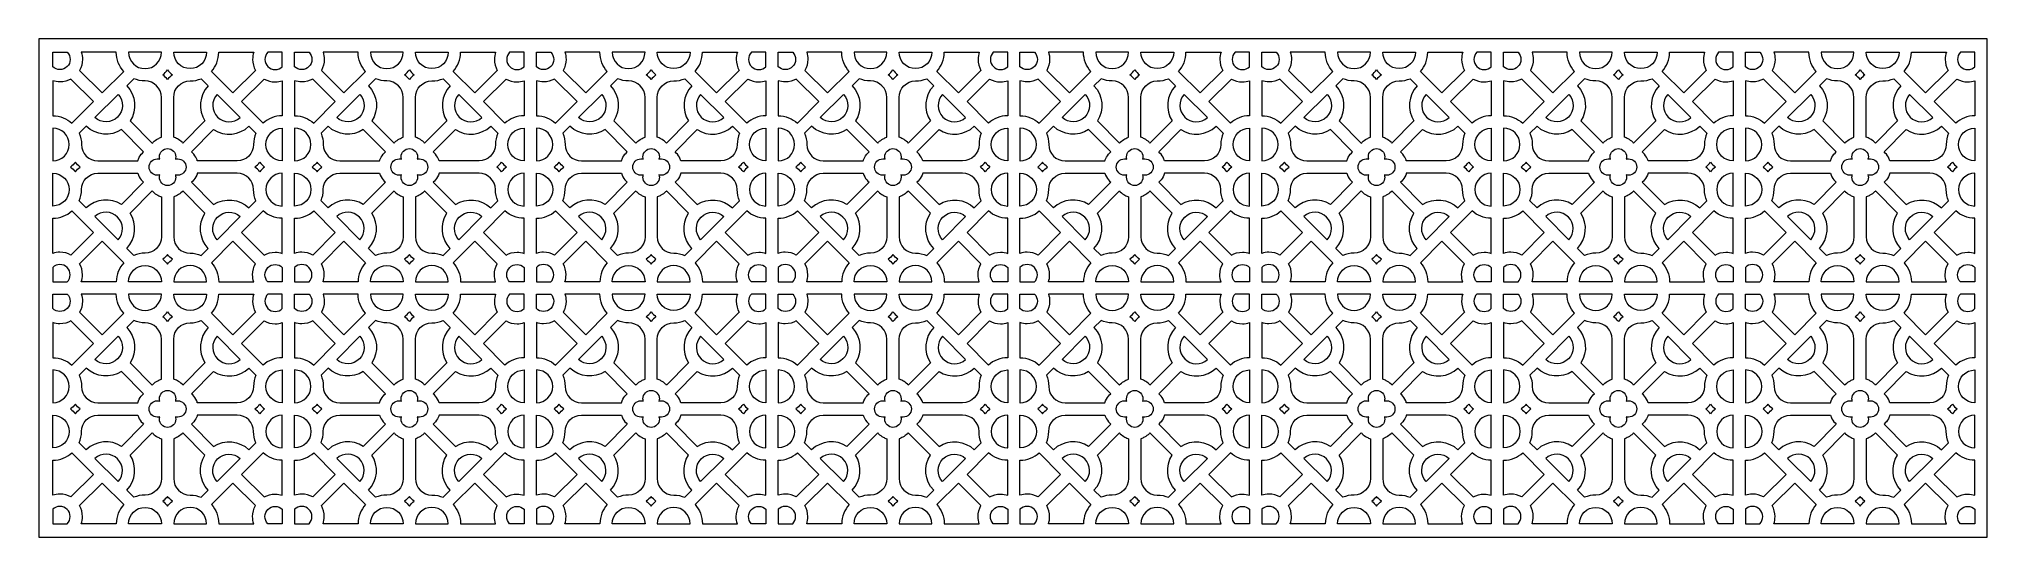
# Model space of a CAD drawing. Header units: centimetres. Extents: x -129 to 143, y -17 to 53.
import ezdxf

# ---------------------------------------------------------------- set-up
doc = ezdxf.new("R2010")
doc.units = ezdxf.units.CM
doc.header["$MEASUREMENT"] = 0
doc.layers.add('layer 1', color=7, linetype='Continuous')

msp = doc.modelspace()

# ---------------------------------------------------------------- linework, layer by layer
at = {"layer": 'layer 1', "color": 242, "lineweight": 9}
for points, knots in [([(-128.88005, -16.78085), (-128.88005, -16.78085), (-128.88005, 52.69826), (-128.88005, 52.69826), (-128.88005, 52.69826), (-128.88005, 52.69826), (142.98751, 52.69826), (142.98751, 52.69826), (142.98751, 52.69826), (142.98751, 52.69826), (142.98751, -16.78085), (142.98751, -16.78085), (142.98751, -16.78085), (142.98751, -16.78085), (-128.88005, -16.78085), (-128.88005, -16.78085)], [0, 0, 0, 0, 0.2, 0.2, 0.2, 0.2, 0.4, 0.4, 0.4, 0.4, 0.6, 0.6, 0.6, 0.6, 1, 1, 1, 1]), ([(-126.94789, 48.8254), (-126.69045, 48.57688), (-126.3405, 48.42359), (-125.95585, 48.42359), (-125.95585, 48.42359), (-125.16831, 48.42359), (-124.526, 49.0659), (-124.526, 49.85344), (-124.526, 49.85344), (-124.526, 50.23808), (-124.6793, 50.58804), (-124.92781, 50.84548), (-124.92781, 50.84548), (-124.92781, 50.84548), (-126.94789, 50.84548), (-126.94789, 50.84548), (-126.94789, 50.84548), (-126.94789, 50.84548), (-126.94789, 48.8254), (-126.94789, 48.8254)], [0, 0, 0, 0, 0.166666667, 0.166666667, 0.166666667, 0.166666667, 0.333333333, 0.333333333, 0.333333333, 0.333333333, 0.5, 0.5, 0.5, 0.5, 0.666666667, 0.666666667, 0.666666667, 0.666666667, 1, 1, 1, 1]), ([(-118.08272, 50.84548), (-118.08272, 50.8444), (-118.08267, 50.84336), (-118.08267, 50.84227), (-118.08267, 50.84227), (-118.08186, 49.81842), (-117.69322, 48.88256), (-117.0564, 48.17378), (-117.0564, 48.17378), (-117.0564, 48.17378), (-120.05966, 45.17051), (-120.05966, 45.17051), (-120.05966, 45.17051), (-120.05966, 45.17051), (-123.21031, 48.32117), (-123.21031, 48.32117), (-123.21031, 48.32117), (-122.95566, 48.77501), (-122.81015, 49.29776), (-122.81015, 49.85344), (-122.81015, 49.85344), (-122.81015, 50.19981), (-122.86679, 50.53338), (-122.97103, 50.84548), (-122.97103, 50.84548), (-122.97103, 50.84548), (-118.08272, 50.84548), (-118.08272, 50.84548)], [0, 0, 0, 0, 0.125, 0.125, 0.125, 0.125, 0.25, 0.25, 0.25, 0.25, 0.375, 0.375, 0.375, 0.375, 0.5, 0.5, 0.5, 0.5, 0.625, 0.625, 0.625, 0.625, 0.75, 0.75, 0.75, 0.75, 1, 1, 1, 1]), ([(-111.79134, 50.84548), (-111.79134, 50.84309), (-111.79142, 50.8407), (-111.79143, 50.83831), (-111.79143, 50.83831), (-111.79532, 49.58153), (-112.82146, 48.5577), (-114.07911, 48.5577), (-114.07911, 48.5577), (-115.33775, 48.5577), (-116.3645, 49.5831), (-116.36684, 50.8412), (-116.36684, 50.8412), (-116.36684, 50.84264), (-116.36689, 50.84405), (-116.36689, 50.84548), (-116.36689, 50.84548), (-116.36689, 50.84548), (-111.79134, 50.84548), (-111.79134, 50.84548)], [0, 0, 0, 0, 0.166666667, 0.166666667, 0.166666667, 0.166666667, 0.333333333, 0.333333333, 0.333333333, 0.333333333, 0.5, 0.5, 0.5, 0.5, 0.666666667, 0.666666667, 0.666666667, 0.666666667, 1, 1, 1, 1]), ([(-110.07557, 50.84548), (-110.07557, 50.84309), (-110.07549, 50.8407), (-110.07549, 50.83831), (-110.07549, 50.83831), (-110.07159, 49.58153), (-109.04547, 48.5577), (-107.7878, 48.5577), (-107.7878, 48.5577), (-106.52917, 48.5577), (-105.50242, 49.5831), (-105.50009, 50.8412), (-105.50009, 50.8412), (-105.50009, 50.84264), (-105.50004, 50.84405), (-105.50004, 50.84548), (-105.50004, 50.84548), (-105.50004, 50.84548), (-110.07557, 50.84548), (-110.07557, 50.84548)], [0, 0, 0, 0, 0.166666667, 0.166666667, 0.166666667, 0.166666667, 0.333333333, 0.333333333, 0.333333333, 0.333333333, 0.5, 0.5, 0.5, 0.5, 0.666666667, 0.666666667, 0.666666667, 0.666666667, 1, 1, 1, 1]), ([(-103.78419, 50.84548), (-103.78419, 50.8444), (-103.78424, 50.84336), (-103.78424, 50.84227), (-103.78424, 50.84227), (-103.78506, 49.81842), (-104.17368, 48.88256), (-104.81051, 48.17378), (-104.81051, 48.17378), (-104.81051, 48.17378), (-101.80725, 45.17051), (-101.80725, 45.17051), (-101.80725, 45.17051), (-101.80725, 45.17051), (-98.65661, 48.32117), (-98.65661, 48.32117), (-98.65661, 48.32117), (-98.91125, 48.77501), (-99.05675, 49.29776), (-99.05675, 49.85344), (-99.05675, 49.85344), (-99.05675, 50.19981), (-99.00011, 50.53338), (-98.89588, 50.84548), (-98.89588, 50.84548), (-98.89588, 50.84548), (-103.78419, 50.84548), (-103.78419, 50.84548)], [0, 0, 0, 0, 0.125, 0.125, 0.125, 0.125, 0.25, 0.25, 0.25, 0.25, 0.375, 0.375, 0.375, 0.375, 0.5, 0.5, 0.5, 0.5, 0.625, 0.625, 0.625, 0.625, 0.75, 0.75, 0.75, 0.75, 1, 1, 1, 1]), ([(-94.91901, 48.8254), (-95.17645, 48.57688), (-95.52641, 48.42359), (-95.91105, 48.42359), (-95.91105, 48.42359), (-96.6986, 48.42359), (-97.3409, 49.0659), (-97.3409, 49.85344), (-97.3409, 49.85344), (-97.3409, 50.23808), (-97.18763, 50.58804), (-96.93912, 50.84548), (-96.93912, 50.84548), (-96.93912, 50.84548), (-94.91901, 50.84548), (-94.91901, 50.84548), (-94.91901, 50.84548), (-94.91901, 50.84548), (-94.91901, 48.8254), (-94.91901, 48.8254)], [0, 0, 0, 0, 0.166666667, 0.166666667, 0.166666667, 0.166666667, 0.333333333, 0.333333333, 0.333333333, 0.333333333, 0.5, 0.5, 0.5, 0.5, 0.666666667, 0.666666667, 0.666666667, 0.666666667, 1, 1, 1, 1]), ([(-93.20323, 48.8254), (-92.94578, 48.57688), (-92.59582, 48.42359), (-92.21118, 48.42359), (-92.21118, 48.42359), (-91.42363, 48.42359), (-90.78133, 49.0659), (-90.78133, 49.85344), (-90.78133, 49.85344), (-90.78133, 50.23808), (-90.9346, 50.58804), (-91.18312, 50.84548), (-91.18312, 50.84548), (-91.18312, 50.84548), (-93.20323, 50.84548), (-93.20323, 50.84548), (-93.20323, 50.84548), (-93.20323, 50.84548), (-93.20323, 48.8254), (-93.20323, 48.8254)], [0, 0, 0, 0, 0.166666667, 0.166666667, 0.166666667, 0.166666667, 0.333333333, 0.333333333, 0.333333333, 0.333333333, 0.5, 0.5, 0.5, 0.5, 0.666666667, 0.666666667, 0.666666667, 0.666666667, 1, 1, 1, 1]), ([(-84.33804, 50.84548), (-84.33804, 50.8444), (-84.33799, 50.84336), (-84.33799, 50.84227), (-84.33799, 50.84227), (-84.33717, 49.81842), (-83.94855, 48.88256), (-83.31173, 48.17378), (-83.31173, 48.17378), (-83.31173, 48.17378), (-86.31498, 45.17051), (-86.31498, 45.17051), (-86.31498, 45.17051), (-86.31498, 45.17051), (-89.46562, 48.32117), (-89.46562, 48.32117), (-89.46562, 48.32117), (-89.21098, 48.77501), (-89.06548, 49.29776), (-89.06548, 49.85344), (-89.06548, 49.85344), (-89.06548, 50.19981), (-89.12212, 50.53338), (-89.22635, 50.84548), (-89.22635, 50.84548), (-89.22635, 50.84548), (-84.33804, 50.84548), (-84.33804, 50.84548)], [0, 0, 0, 0, 0.125, 0.125, 0.125, 0.125, 0.25, 0.25, 0.25, 0.25, 0.375, 0.375, 0.375, 0.375, 0.5, 0.5, 0.5, 0.5, 0.625, 0.625, 0.625, 0.625, 0.75, 0.75, 0.75, 0.75, 1, 1, 1, 1]), ([(-78.04666, 50.84548), (-78.04666, 50.84309), (-78.04675, 50.8407), (-78.04675, 50.83831), (-78.04675, 50.83831), (-78.05064, 49.58153), (-79.07676, 48.5577), (-80.33443, 48.5577), (-80.33443, 48.5577), (-81.59306, 48.5577), (-82.61982, 49.5831), (-82.62214, 50.8412), (-82.62214, 50.8412), (-82.62214, 50.84264), (-82.6222, 50.84405), (-82.6222, 50.84548), (-82.6222, 50.84548), (-82.6222, 50.84548), (-78.04666, 50.84548), (-78.04666, 50.84548)], [0, 0, 0, 0, 0.166666667, 0.166666667, 0.166666667, 0.166666667, 0.333333333, 0.333333333, 0.333333333, 0.333333333, 0.5, 0.5, 0.5, 0.5, 0.666666667, 0.666666667, 0.666666667, 0.666666667, 1, 1, 1, 1]), ([(-76.33089, 50.84548), (-76.33089, 50.84309), (-76.33082, 50.8407), (-76.3308, 50.83831), (-76.3308, 50.83831), (-76.32691, 49.58153), (-75.30077, 48.5577), (-74.04312, 48.5577), (-74.04312, 48.5577), (-72.78448, 48.5577), (-71.75773, 49.5831), (-71.7554, 50.8412), (-71.7554, 50.8412), (-71.7554, 50.84264), (-71.75534, 50.84405), (-71.75534, 50.84548), (-71.75534, 50.84548), (-71.75534, 50.84548), (-76.33089, 50.84548), (-76.33089, 50.84548)], [0, 0, 0, 0, 0.166666667, 0.166666667, 0.166666667, 0.166666667, 0.333333333, 0.333333333, 0.333333333, 0.333333333, 0.5, 0.5, 0.5, 0.5, 0.666666667, 0.666666667, 0.666666667, 0.666666667, 1, 1, 1, 1]), ([(-70.03951, 50.84548), (-70.03951, 50.8444), (-70.03957, 50.84336), (-70.03957, 50.84227), (-70.03957, 50.84227), (-70.04037, 49.81842), (-70.42901, 48.88256), (-71.06583, 48.17378), (-71.06583, 48.17378), (-71.06583, 48.17378), (-68.06257, 45.17051), (-68.06257, 45.17051), (-68.06257, 45.17051), (-68.06257, 45.17051), (-64.91193, 48.32117), (-64.91193, 48.32117), (-64.91193, 48.32117), (-65.16657, 48.77501), (-65.31208, 49.29776), (-65.31208, 49.85344), (-65.31208, 49.85344), (-65.31208, 50.19981), (-65.25544, 50.53338), (-65.1512, 50.84548), (-65.1512, 50.84548), (-65.1512, 50.84548), (-70.03951, 50.84548), (-70.03951, 50.84548)], [0, 0, 0, 0, 0.125, 0.125, 0.125, 0.125, 0.25, 0.25, 0.25, 0.25, 0.375, 0.375, 0.375, 0.375, 0.5, 0.5, 0.5, 0.5, 0.625, 0.625, 0.625, 0.625, 0.75, 0.75, 0.75, 0.75, 1, 1, 1, 1]), ([(-61.17434, 48.8254), (-61.43178, 48.57688), (-61.78173, 48.42359), (-62.16638, 48.42359), (-62.16638, 48.42359), (-62.95392, 48.42359), (-63.59623, 49.0659), (-63.59623, 49.85344), (-63.59623, 49.85344), (-63.59623, 50.23808), (-63.44293, 50.58804), (-63.19442, 50.84548), (-63.19442, 50.84548), (-63.19442, 50.84548), (-61.17434, 50.84548), (-61.17434, 50.84548), (-61.17434, 50.84548), (-61.17434, 50.84548), (-61.17434, 48.8254), (-61.17434, 48.8254)], [0, 0, 0, 0, 0.166666667, 0.166666667, 0.166666667, 0.166666667, 0.333333333, 0.333333333, 0.333333333, 0.333333333, 0.5, 0.5, 0.5, 0.5, 0.666666667, 0.666666667, 0.666666667, 0.666666667, 1, 1, 1, 1]), ([(-59.45867, 48.8254), (-59.20122, 48.57688), (-58.85127, 48.42359), (-58.46663, 48.42359), (-58.46663, 48.42359), (-57.67909, 48.42359), (-57.03677, 49.0659), (-57.03677, 49.85344), (-57.03677, 49.85344), (-57.03677, 50.23808), (-57.19007, 50.58804), (-57.43859, 50.84548), (-57.43859, 50.84548), (-57.43859, 50.84548), (-59.45867, 50.84548), (-59.45867, 50.84548), (-59.45867, 50.84548), (-59.45867, 50.84548), (-59.45867, 48.8254), (-59.45867, 48.8254)], [0, 0, 0, 0, 0.166666667, 0.166666667, 0.166666667, 0.166666667, 0.333333333, 0.333333333, 0.333333333, 0.333333333, 0.5, 0.5, 0.5, 0.5, 0.666666667, 0.666666667, 0.666666667, 0.666666667, 1, 1, 1, 1]), ([(-50.59349, 50.84548), (-50.59349, 50.8444), (-50.59344, 50.84336), (-50.59344, 50.84227), (-50.59344, 50.84227), (-50.59263, 49.81842), (-50.20399, 48.88256), (-49.56718, 48.17378), (-49.56718, 48.17378), (-49.56718, 48.17378), (-52.57043, 45.17051), (-52.57043, 45.17051), (-52.57043, 45.17051), (-52.57043, 45.17051), (-55.72108, 48.32117), (-55.72108, 48.32117), (-55.72108, 48.32117), (-55.46644, 48.77501), (-55.32093, 49.29776), (-55.32093, 49.85344), (-55.32093, 49.85344), (-55.32093, 50.19981), (-55.37757, 50.53338), (-55.4818, 50.84548), (-55.4818, 50.84548), (-55.4818, 50.84548), (-50.59349, 50.84548), (-50.59349, 50.84548)], [0, 0, 0, 0, 0.125, 0.125, 0.125, 0.125, 0.25, 0.25, 0.25, 0.25, 0.375, 0.375, 0.375, 0.375, 0.5, 0.5, 0.5, 0.5, 0.625, 0.625, 0.625, 0.625, 0.75, 0.75, 0.75, 0.75, 1, 1, 1, 1]), ([(-44.30212, 50.84548), (-44.30212, 50.84309), (-44.30219, 50.8407), (-44.30221, 50.83831), (-44.30221, 50.83831), (-44.3061, 49.58153), (-45.33223, 48.5577), (-46.58989, 48.5577), (-46.58989, 48.5577), (-47.84852, 48.5577), (-48.87528, 49.5831), (-48.87761, 50.8412), (-48.87761, 50.8412), (-48.87761, 50.84264), (-48.87767, 50.84405), (-48.87767, 50.84548), (-48.87767, 50.84548), (-48.87767, 50.84548), (-44.30212, 50.84548), (-44.30212, 50.84548)], [0, 0, 0, 0, 0.166666667, 0.166666667, 0.166666667, 0.166666667, 0.333333333, 0.333333333, 0.333333333, 0.333333333, 0.5, 0.5, 0.5, 0.5, 0.666666667, 0.666666667, 0.666666667, 0.666666667, 1, 1, 1, 1]), ([(-42.58634, 50.84548), (-42.58634, 50.84309), (-42.58626, 50.8407), (-42.58626, 50.83831), (-42.58626, 50.83831), (-42.58237, 49.58153), (-41.55625, 48.5577), (-40.29857, 48.5577), (-40.29857, 48.5577), (-39.03994, 48.5577), (-38.01319, 49.5831), (-38.01087, 50.8412), (-38.01087, 50.8412), (-38.01087, 50.84264), (-38.01081, 50.84405), (-38.01081, 50.84548), (-38.01081, 50.84548), (-38.01081, 50.84548), (-42.58634, 50.84548), (-42.58634, 50.84548)], [0, 0, 0, 0, 0.166666667, 0.166666667, 0.166666667, 0.166666667, 0.333333333, 0.333333333, 0.333333333, 0.333333333, 0.5, 0.5, 0.5, 0.5, 0.666666667, 0.666666667, 0.666666667, 0.666666667, 1, 1, 1, 1]), ([(-36.29496, 50.84548), (-36.29496, 50.8444), (-36.29502, 50.84336), (-36.29502, 50.84227), (-36.29502, 50.84227), (-36.29583, 49.81842), (-36.68445, 48.88256), (-37.32128, 48.17378), (-37.32128, 48.17378), (-37.32128, 48.17378), (-34.31802, 45.17051), (-34.31802, 45.17051), (-34.31802, 45.17051), (-34.31802, 45.17051), (-31.16739, 48.32117), (-31.16739, 48.32117), (-31.16739, 48.32117), (-31.42202, 48.77501), (-31.56752, 49.29776), (-31.56752, 49.85344), (-31.56752, 49.85344), (-31.56752, 50.19981), (-31.51088, 50.53338), (-31.40665, 50.84548), (-31.40665, 50.84548), (-31.40665, 50.84548), (-36.29496, 50.84548), (-36.29496, 50.84548)], [0, 0, 0, 0, 0.125, 0.125, 0.125, 0.125, 0.25, 0.25, 0.25, 0.25, 0.375, 0.375, 0.375, 0.375, 0.5, 0.5, 0.5, 0.5, 0.625, 0.625, 0.625, 0.625, 0.75, 0.75, 0.75, 0.75, 1, 1, 1, 1]), ([(-27.42978, 48.8254), (-27.68722, 48.57688), (-28.03719, 48.42359), (-28.42182, 48.42359), (-28.42182, 48.42359), (-29.20937, 48.42359), (-29.85167, 49.0659), (-29.85167, 49.85344), (-29.85167, 49.85344), (-29.85167, 50.23808), (-29.6984, 50.58804), (-29.44989, 50.84548), (-29.44989, 50.84548), (-29.44989, 50.84548), (-27.42978, 50.84548), (-27.42978, 50.84548), (-27.42978, 50.84548), (-27.42978, 50.84548), (-27.42978, 48.8254), (-27.42978, 48.8254)], [0, 0, 0, 0, 0.166666667, 0.166666667, 0.166666667, 0.166666667, 0.333333333, 0.333333333, 0.333333333, 0.333333333, 0.5, 0.5, 0.5, 0.5, 0.666666667, 0.666666667, 0.666666667, 0.666666667, 1, 1, 1, 1]), ([(-25.714, 48.8254), (-25.45656, 48.57688), (-25.10659, 48.42359), (-24.72196, 48.42359), (-24.72196, 48.42359), (-23.93441, 48.42359), (-23.29211, 49.0659), (-23.29211, 49.85344), (-23.29211, 49.85344), (-23.29211, 50.23808), (-23.44538, 50.58804), (-23.69389, 50.84548), (-23.69389, 50.84548), (-23.69389, 50.84548), (-25.714, 50.84548), (-25.714, 50.84548), (-25.714, 50.84548), (-25.714, 50.84548), (-25.714, 48.8254), (-25.714, 48.8254)], [0, 0, 0, 0, 0.166666667, 0.166666667, 0.166666667, 0.166666667, 0.333333333, 0.333333333, 0.333333333, 0.333333333, 0.5, 0.5, 0.5, 0.5, 0.666666667, 0.666666667, 0.666666667, 0.666666667, 1, 1, 1, 1]), ([(-16.84882, 50.84548), (-16.84882, 50.8444), (-16.84876, 50.84336), (-16.84876, 50.84227), (-16.84876, 50.84227), (-16.84795, 49.81842), (-16.45933, 48.88256), (-15.8225, 48.17378), (-15.8225, 48.17378), (-15.8225, 48.17378), (-18.82576, 45.17051), (-18.82576, 45.17051), (-18.82576, 45.17051), (-18.82576, 45.17051), (-21.97639, 48.32117), (-21.97639, 48.32117), (-21.97639, 48.32117), (-21.72176, 48.77501), (-21.57626, 49.29776), (-21.57626, 49.85344), (-21.57626, 49.85344), (-21.57626, 50.19981), (-21.6329, 50.53338), (-21.73713, 50.84548), (-21.73713, 50.84548), (-21.73713, 50.84548), (-16.84882, 50.84548), (-16.84882, 50.84548)], [0, 0, 0, 0, 0.125, 0.125, 0.125, 0.125, 0.25, 0.25, 0.25, 0.25, 0.375, 0.375, 0.375, 0.375, 0.5, 0.5, 0.5, 0.5, 0.625, 0.625, 0.625, 0.625, 0.75, 0.75, 0.75, 0.75, 1, 1, 1, 1]), ([(-10.55744, 50.84548), (-10.55744, 50.84309), (-10.55752, 50.8407), (-10.55752, 50.83831), (-10.55752, 50.83831), (-10.56141, 49.58153), (-11.58753, 48.5577), (-12.84521, 48.5577), (-12.84521, 48.5577), (-14.10384, 48.5577), (-15.13059, 49.5831), (-15.13291, 50.8412), (-15.13291, 50.8412), (-15.13291, 50.84264), (-15.13297, 50.84405), (-15.13297, 50.84548), (-15.13297, 50.84548), (-15.13297, 50.84548), (-10.55744, 50.84548), (-10.55744, 50.84548)], [0, 0, 0, 0, 0.166666667, 0.166666667, 0.166666667, 0.166666667, 0.333333333, 0.333333333, 0.333333333, 0.333333333, 0.5, 0.5, 0.5, 0.5, 0.666666667, 0.666666667, 0.666666667, 0.666666667, 1, 1, 1, 1]), ([(-8.84166, 50.84548), (-8.84166, 50.84309), (-8.84159, 50.8407), (-8.84157, 50.83831), (-8.84157, 50.83831), (-8.83768, 49.58153), (-7.81155, 48.5577), (-6.55389, 48.5577), (-6.55389, 48.5577), (-5.29526, 48.5577), (-4.2685, 49.5831), (-4.26617, 50.8412), (-4.26617, 50.8412), (-4.26617, 50.84264), (-4.26611, 50.84405), (-4.26611, 50.84548), (-4.26611, 50.84548), (-4.26611, 50.84548), (-8.84166, 50.84548), (-8.84166, 50.84548)], [0, 0, 0, 0, 0.166666667, 0.166666667, 0.166666667, 0.166666667, 0.333333333, 0.333333333, 0.333333333, 0.333333333, 0.5, 0.5, 0.5, 0.5, 0.666666667, 0.666666667, 0.666666667, 0.666666667, 1, 1, 1, 1]), ([(-2.55028, 50.84548), (-2.55028, 50.8444), (-2.55034, 50.84336), (-2.55034, 50.84227), (-2.55034, 50.84227), (-2.55115, 49.81842), (-2.93978, 48.88256), (-3.5766, 48.17378), (-3.5766, 48.17378), (-3.5766, 48.17378), (-0.57334, 45.17051), (-0.57334, 45.17051), (-0.57334, 45.17051), (-0.57334, 45.17051), (2.5773, 48.32117), (2.5773, 48.32117), (2.5773, 48.32117), (2.32266, 48.77501), (2.17715, 49.29776), (2.17715, 49.85344), (2.17715, 49.85344), (2.17715, 50.19981), (2.23379, 50.53338), (2.33802, 50.84548), (2.33802, 50.84548), (2.33802, 50.84548), (-2.55028, 50.84548), (-2.55028, 50.84548)], [0, 0, 0, 0, 0.125, 0.125, 0.125, 0.125, 0.25, 0.25, 0.25, 0.25, 0.375, 0.375, 0.375, 0.375, 0.5, 0.5, 0.5, 0.5, 0.625, 0.625, 0.625, 0.625, 0.75, 0.75, 0.75, 0.75, 1, 1, 1, 1]), ([(6.31489, 48.8254), (6.05744, 48.57688), (5.70749, 48.42359), (5.32285, 48.42359), (5.32285, 48.42359), (4.53531, 48.42359), (3.89299, 49.0659), (3.89299, 49.85344), (3.89299, 49.85344), (3.89299, 50.23808), (4.04629, 50.58804), (4.29481, 50.84548), (4.29481, 50.84548), (4.29481, 50.84548), (6.31489, 50.84548), (6.31489, 50.84548), (6.31489, 50.84548), (6.31489, 50.84548), (6.31489, 48.8254), (6.31489, 48.8254)], [0, 0, 0, 0, 0.166666667, 0.166666667, 0.166666667, 0.166666667, 0.333333333, 0.333333333, 0.333333333, 0.333333333, 0.5, 0.5, 0.5, 0.5, 0.666666667, 0.666666667, 0.666666667, 0.666666667, 1, 1, 1, 1]), ([(8.03056, 48.8254), (8.288, 48.57688), (8.63795, 48.42359), (9.0226, 48.42359), (9.0226, 48.42359), (9.81014, 48.42359), (10.45245, 49.0659), (10.45245, 49.85344), (10.45245, 49.85344), (10.45245, 50.23808), (10.29915, 50.58804), (10.05064, 50.84548), (10.05064, 50.84548), (10.05064, 50.84548), (8.03056, 50.84548), (8.03056, 50.84548), (8.03056, 50.84548), (8.03056, 50.84548), (8.03056, 48.8254), (8.03056, 48.8254)], [0, 0, 0, 0, 0.166666667, 0.166666667, 0.166666667, 0.166666667, 0.333333333, 0.333333333, 0.333333333, 0.333333333, 0.5, 0.5, 0.5, 0.5, 0.666666667, 0.666666667, 0.666666667, 0.666666667, 1, 1, 1, 1]), ([(16.89573, 50.84548), (16.89573, 50.8444), (16.89579, 50.84336), (16.89579, 50.84227), (16.89579, 50.84227), (16.89659, 49.81842), (17.28523, 48.88256), (17.92205, 48.17378), (17.92205, 48.17378), (17.92205, 48.17378), (14.91879, 45.17051), (14.91879, 45.17051), (14.91879, 45.17051), (14.91879, 45.17051), (11.76815, 48.32117), (11.76815, 48.32117), (11.76815, 48.32117), (12.02279, 48.77501), (12.1683, 49.29776), (12.1683, 49.85344), (12.1683, 49.85344), (12.1683, 50.19981), (12.11166, 50.53338), (12.00742, 50.84548), (12.00742, 50.84548), (12.00742, 50.84548), (16.89573, 50.84548), (16.89573, 50.84548)], [0, 0, 0, 0, 0.125, 0.125, 0.125, 0.125, 0.25, 0.25, 0.25, 0.25, 0.375, 0.375, 0.375, 0.375, 0.5, 0.5, 0.5, 0.5, 0.625, 0.625, 0.625, 0.625, 0.75, 0.75, 0.75, 0.75, 1, 1, 1, 1]), ([(23.18711, 50.84548), (23.18711, 50.84309), (23.18704, 50.8407), (23.18702, 50.83831), (23.18702, 50.83831), (23.18313, 49.58153), (22.157, 48.5577), (20.89934, 48.5577), (20.89934, 48.5577), (19.6407, 48.5577), (18.61395, 49.5831), (18.61162, 50.8412), (18.61162, 50.8412), (18.61162, 50.84264), (18.61156, 50.84405), (18.61156, 50.84548), (18.61156, 50.84548), (18.61156, 50.84548), (23.18711, 50.84548), (23.18711, 50.84548)], [0, 0, 0, 0, 0.166666667, 0.166666667, 0.166666667, 0.166666667, 0.333333333, 0.333333333, 0.333333333, 0.333333333, 0.5, 0.5, 0.5, 0.5, 0.666666667, 0.666666667, 0.666666667, 0.666666667, 1, 1, 1, 1]), ([(24.90288, 50.84548), (24.90288, 50.84309), (24.90297, 50.8407), (24.90297, 50.83831), (24.90297, 50.83831), (24.90686, 49.58153), (25.93298, 48.5577), (27.19065, 48.5577), (27.19065, 48.5577), (28.44928, 48.5577), (29.47604, 49.5831), (29.47836, 50.8412), (29.47836, 50.8412), (29.47836, 50.84264), (29.47842, 50.84405), (29.47842, 50.84548), (29.47842, 50.84548), (29.47842, 50.84548), (24.90288, 50.84548), (24.90288, 50.84548)], [0, 0, 0, 0, 0.166666667, 0.166666667, 0.166666667, 0.166666667, 0.333333333, 0.333333333, 0.333333333, 0.333333333, 0.5, 0.5, 0.5, 0.5, 0.666666667, 0.666666667, 0.666666667, 0.666666667, 1, 1, 1, 1]), ([(31.19426, 50.84548), (31.19426, 50.8444), (31.19421, 50.84336), (31.19421, 50.84227), (31.19421, 50.84227), (31.19339, 49.81842), (30.80477, 48.88256), (30.16795, 48.17378), (30.16795, 48.17378), (30.16795, 48.17378), (33.1712, 45.17051), (33.1712, 45.17051), (33.1712, 45.17051), (33.1712, 45.17051), (36.32184, 48.32117), (36.32184, 48.32117), (36.32184, 48.32117), (36.0672, 48.77501), (35.92171, 49.29776), (35.92171, 49.85344), (35.92171, 49.85344), (35.92171, 50.19981), (35.97834, 50.53338), (36.08257, 50.84548), (36.08257, 50.84548), (36.08257, 50.84548), (31.19426, 50.84548), (31.19426, 50.84548)], [0, 0, 0, 0, 0.125, 0.125, 0.125, 0.125, 0.25, 0.25, 0.25, 0.25, 0.375, 0.375, 0.375, 0.375, 0.5, 0.5, 0.5, 0.5, 0.625, 0.625, 0.625, 0.625, 0.75, 0.75, 0.75, 0.75, 1, 1, 1, 1]), ([(40.05945, 48.8254), (39.802, 48.57688), (39.45204, 48.42359), (39.0674, 48.42359), (39.0674, 48.42359), (38.27985, 48.42359), (37.63755, 49.0659), (37.63755, 49.85344), (37.63755, 49.85344), (37.63755, 50.23808), (37.79082, 50.58804), (38.03934, 50.84548), (38.03934, 50.84548), (38.03934, 50.84548), (40.05945, 50.84548), (40.05945, 50.84548), (40.05945, 50.84548), (40.05945, 50.84548), (40.05945, 48.8254), (40.05945, 48.8254)], [0, 0, 0, 0, 0.166666667, 0.166666667, 0.166666667, 0.166666667, 0.333333333, 0.333333333, 0.333333333, 0.333333333, 0.5, 0.5, 0.5, 0.5, 0.666666667, 0.666666667, 0.666666667, 0.666666667, 1, 1, 1, 1]), ([(41.77523, 48.8254), (42.03267, 48.57688), (42.38263, 48.42359), (42.76727, 48.42359), (42.76727, 48.42359), (43.55482, 48.42359), (44.19712, 49.0659), (44.19712, 49.85344), (44.19712, 49.85344), (44.19712, 50.23808), (44.04385, 50.58804), (43.79534, 50.84548), (43.79534, 50.84548), (43.79534, 50.84548), (41.77523, 50.84548), (41.77523, 50.84548), (41.77523, 50.84548), (41.77523, 50.84548), (41.77523, 48.8254), (41.77523, 48.8254)], [0, 0, 0, 0, 0.166666667, 0.166666667, 0.166666667, 0.166666667, 0.333333333, 0.333333333, 0.333333333, 0.333333333, 0.5, 0.5, 0.5, 0.5, 0.666666667, 0.666666667, 0.666666667, 0.666666667, 1, 1, 1, 1]), ([(50.64041, 50.84548), (50.64041, 50.8444), (50.64047, 50.84336), (50.64047, 50.84227), (50.64047, 50.84227), (50.64128, 49.81842), (51.0299, 48.88256), (51.66673, 48.17378), (51.66673, 48.17378), (51.66673, 48.17378), (48.66347, 45.17051), (48.66347, 45.17051), (48.66347, 45.17051), (48.66347, 45.17051), (45.51283, 48.32117), (45.51283, 48.32117), (45.51283, 48.32117), (45.76747, 48.77501), (45.91297, 49.29776), (45.91297, 49.85344), (45.91297, 49.85344), (45.91297, 50.19981), (45.85633, 50.53338), (45.7521, 50.84548), (45.7521, 50.84548), (45.7521, 50.84548), (50.64041, 50.84548), (50.64041, 50.84548)], [0, 0, 0, 0, 0.125, 0.125, 0.125, 0.125, 0.25, 0.25, 0.25, 0.25, 0.375, 0.375, 0.375, 0.375, 0.5, 0.5, 0.5, 0.5, 0.625, 0.625, 0.625, 0.625, 0.75, 0.75, 0.75, 0.75, 1, 1, 1, 1]), ([(56.93179, 50.84548), (56.93179, 50.84309), (56.93171, 50.8407), (56.93171, 50.83831), (56.93171, 50.83831), (56.92781, 49.58153), (55.90169, 48.5577), (54.64402, 48.5577), (54.64402, 48.5577), (53.38539, 48.5577), (52.35864, 49.5831), (52.35631, 50.8412), (52.35631, 50.8412), (52.35631, 50.84264), (52.35626, 50.84405), (52.35626, 50.84548), (52.35626, 50.84548), (52.35626, 50.84548), (56.93179, 50.84548), (56.93179, 50.84548)], [0, 0, 0, 0, 0.166666667, 0.166666667, 0.166666667, 0.166666667, 0.333333333, 0.333333333, 0.333333333, 0.333333333, 0.5, 0.5, 0.5, 0.5, 0.666666667, 0.666666667, 0.666666667, 0.666666667, 1, 1, 1, 1]), ([(58.64756, 50.84548), (58.64756, 50.84309), (58.64764, 50.8407), (58.64765, 50.83831), (58.64765, 50.83831), (58.65155, 49.58153), (59.67768, 48.5577), (60.93533, 48.5577), (60.93533, 48.5577), (62.19397, 48.5577), (63.22072, 49.5831), (63.22306, 50.8412), (63.22306, 50.8412), (63.22306, 50.84264), (63.22311, 50.84405), (63.22311, 50.84548), (63.22311, 50.84548), (63.22311, 50.84548), (58.64756, 50.84548), (58.64756, 50.84548)], [0, 0, 0, 0, 0.166666667, 0.166666667, 0.166666667, 0.166666667, 0.333333333, 0.333333333, 0.333333333, 0.333333333, 0.5, 0.5, 0.5, 0.5, 0.666666667, 0.666666667, 0.666666667, 0.666666667, 1, 1, 1, 1]), ([(64.93894, 50.84548), (64.93894, 50.8444), (64.93889, 50.84336), (64.93889, 50.84227), (64.93889, 50.84227), (64.93808, 49.81842), (64.54944, 48.88256), (63.91262, 48.17378), (63.91262, 48.17378), (63.91262, 48.17378), (66.91588, 45.17051), (66.91588, 45.17051), (66.91588, 45.17051), (66.91588, 45.17051), (70.06653, 48.32117), (70.06653, 48.32117), (70.06653, 48.32117), (69.81188, 48.77501), (69.66637, 49.29776), (69.66637, 49.85344), (69.66637, 49.85344), (69.66637, 50.19981), (69.72301, 50.53338), (69.82725, 50.84548), (69.82725, 50.84548), (69.82725, 50.84548), (64.93894, 50.84548), (64.93894, 50.84548)], [0, 0, 0, 0, 0.125, 0.125, 0.125, 0.125, 0.25, 0.25, 0.25, 0.25, 0.375, 0.375, 0.375, 0.375, 0.5, 0.5, 0.5, 0.5, 0.625, 0.625, 0.625, 0.625, 0.75, 0.75, 0.75, 0.75, 1, 1, 1, 1]), ([(73.80411, 48.8254), (73.54667, 48.57688), (73.19672, 48.42359), (72.81207, 48.42359), (72.81207, 48.42359), (72.02453, 48.42359), (71.38222, 49.0659), (71.38222, 49.85344), (71.38222, 49.85344), (71.38222, 50.23808), (71.53552, 50.58804), (71.78403, 50.84548), (71.78403, 50.84548), (71.78403, 50.84548), (73.80411, 50.84548), (73.80411, 50.84548), (73.80411, 50.84548), (73.80411, 50.84548), (73.80411, 48.8254), (73.80411, 48.8254)], [0, 0, 0, 0, 0.166666667, 0.166666667, 0.166666667, 0.166666667, 0.333333333, 0.333333333, 0.333333333, 0.333333333, 0.5, 0.5, 0.5, 0.5, 0.666666667, 0.666666667, 0.666666667, 0.666666667, 1, 1, 1, 1]), ([(75.51978, 48.8254), (75.77723, 48.57688), (76.12718, 48.42359), (76.51183, 48.42359), (76.51183, 48.42359), (77.29937, 48.42359), (77.94168, 49.0659), (77.94168, 49.85344), (77.94168, 49.85344), (77.94168, 50.23808), (77.78838, 50.58804), (77.53987, 50.84548), (77.53987, 50.84548), (77.53987, 50.84548), (75.51978, 50.84548), (75.51978, 50.84548), (75.51978, 50.84548), (75.51978, 50.84548), (75.51978, 48.8254), (75.51978, 48.8254)], [0, 0, 0, 0, 0.166666667, 0.166666667, 0.166666667, 0.166666667, 0.333333333, 0.333333333, 0.333333333, 0.333333333, 0.5, 0.5, 0.5, 0.5, 0.666666667, 0.666666667, 0.666666667, 0.666666667, 1, 1, 1, 1]), ([(84.38496, 50.84548), (84.38496, 50.8444), (84.38501, 50.84336), (84.38501, 50.84227), (84.38501, 50.84227), (84.38582, 49.81842), (84.77446, 48.88256), (85.41128, 48.17378), (85.41128, 48.17378), (85.41128, 48.17378), (82.40802, 45.17051), (82.40802, 45.17051), (82.40802, 45.17051), (82.40802, 45.17051), (79.25737, 48.32117), (79.25737, 48.32117), (79.25737, 48.32117), (79.51202, 48.77501), (79.65753, 49.29776), (79.65753, 49.85344), (79.65753, 49.85344), (79.65753, 50.19981), (79.60089, 50.53338), (79.49665, 50.84548), (79.49665, 50.84548), (79.49665, 50.84548), (84.38496, 50.84548), (84.38496, 50.84548)], [0, 0, 0, 0, 0.125, 0.125, 0.125, 0.125, 0.25, 0.25, 0.25, 0.25, 0.375, 0.375, 0.375, 0.375, 0.5, 0.5, 0.5, 0.5, 0.625, 0.625, 0.625, 0.625, 0.75, 0.75, 0.75, 0.75, 1, 1, 1, 1]), ([(90.67634, 50.84548), (90.67634, 50.84309), (90.67626, 50.8407), (90.67624, 50.83831), (90.67624, 50.83831), (90.67235, 49.58153), (89.64622, 48.5577), (88.38857, 48.5577), (88.38857, 48.5577), (87.12993, 48.5577), (86.10318, 49.5831), (86.10084, 50.8412), (86.10084, 50.8412), (86.10084, 50.84264), (86.10079, 50.84405), (86.10079, 50.84548), (86.10079, 50.84548), (86.10079, 50.84548), (90.67634, 50.84548), (90.67634, 50.84548)], [0, 0, 0, 0, 0.166666667, 0.166666667, 0.166666667, 0.166666667, 0.333333333, 0.333333333, 0.333333333, 0.333333333, 0.5, 0.5, 0.5, 0.5, 0.666666667, 0.666666667, 0.666666667, 0.666666667, 1, 1, 1, 1]), ([(92.39211, 50.84548), (92.39211, 50.84309), (92.39219, 50.8407), (92.39219, 50.83831), (92.39219, 50.83831), (92.39608, 49.58153), (93.42221, 48.5577), (94.67988, 48.5577), (94.67988, 48.5577), (95.93851, 48.5577), (96.96526, 49.5831), (96.96759, 50.8412), (96.96759, 50.8412), (96.96759, 50.84264), (96.96764, 50.84405), (96.96764, 50.84548), (96.96764, 50.84548), (96.96764, 50.84548), (92.39211, 50.84548), (92.39211, 50.84548)], [0, 0, 0, 0, 0.166666667, 0.166666667, 0.166666667, 0.166666667, 0.333333333, 0.333333333, 0.333333333, 0.333333333, 0.5, 0.5, 0.5, 0.5, 0.666666667, 0.666666667, 0.666666667, 0.666666667, 1, 1, 1, 1]), ([(98.68349, 50.84548), (98.68349, 50.8444), (98.68343, 50.84336), (98.68343, 50.84227), (98.68343, 50.84227), (98.68262, 49.81842), (98.294, 48.88256), (97.65717, 48.17378), (97.65717, 48.17378), (97.65717, 48.17378), (100.66043, 45.17051), (100.66043, 45.17051), (100.66043, 45.17051), (100.66043, 45.17051), (103.81107, 48.32117), (103.81107, 48.32117), (103.81107, 48.32117), (103.55643, 48.77501), (103.41093, 49.29776), (103.41093, 49.85344), (103.41093, 49.85344), (103.41093, 50.19981), (103.46757, 50.53338), (103.5718, 50.84548), (103.5718, 50.84548), (103.5718, 50.84548), (98.68349, 50.84548), (98.68349, 50.84548)], [0, 0, 0, 0, 0.125, 0.125, 0.125, 0.125, 0.25, 0.25, 0.25, 0.25, 0.375, 0.375, 0.375, 0.375, 0.5, 0.5, 0.5, 0.5, 0.625, 0.625, 0.625, 0.625, 0.75, 0.75, 0.75, 0.75, 1, 1, 1, 1]), ([(107.54867, 48.8254), (107.29123, 48.57688), (106.94127, 48.42359), (106.55663, 48.42359), (106.55663, 48.42359), (105.76908, 48.42359), (105.12678, 49.0659), (105.12678, 49.85344), (105.12678, 49.85344), (105.12678, 50.23808), (105.28005, 50.58804), (105.52856, 50.84548), (105.52856, 50.84548), (105.52856, 50.84548), (107.54867, 50.84548), (107.54867, 50.84548), (107.54867, 50.84548), (107.54867, 50.84548), (107.54867, 48.8254), (107.54867, 48.8254)], [0, 0, 0, 0, 0.166666667, 0.166666667, 0.166666667, 0.166666667, 0.333333333, 0.333333333, 0.333333333, 0.333333333, 0.5, 0.5, 0.5, 0.5, 0.666666667, 0.666666667, 0.666666667, 0.666666667, 1, 1, 1, 1]), ([(109.26445, 48.8254), (109.5219, 48.57688), (109.87186, 48.42359), (110.25649, 48.42359), (110.25649, 48.42359), (111.04405, 48.42359), (111.68635, 49.0659), (111.68635, 49.85344), (111.68635, 49.85344), (111.68635, 50.23808), (111.53308, 50.58804), (111.28456, 50.84548), (111.28456, 50.84548), (111.28456, 50.84548), (109.26445, 50.84548), (109.26445, 50.84548), (109.26445, 50.84548), (109.26445, 50.84548), (109.26445, 48.8254), (109.26445, 48.8254)], [0, 0, 0, 0, 0.166666667, 0.166666667, 0.166666667, 0.166666667, 0.333333333, 0.333333333, 0.333333333, 0.333333333, 0.5, 0.5, 0.5, 0.5, 0.666666667, 0.666666667, 0.666666667, 0.666666667, 1, 1, 1, 1]), ([(118.12964, 50.84548), (118.12964, 50.8444), (118.12969, 50.84336), (118.12969, 50.84227), (118.12969, 50.84227), (118.13051, 49.81842), (118.51913, 48.88256), (119.15595, 48.17378), (119.15595, 48.17378), (119.15595, 48.17378), (116.1527, 45.17051), (116.1527, 45.17051), (116.1527, 45.17051), (116.1527, 45.17051), (113.00206, 48.32117), (113.00206, 48.32117), (113.00206, 48.32117), (113.2567, 48.77501), (113.40219, 49.29776), (113.40219, 49.85344), (113.40219, 49.85344), (113.40219, 50.19981), (113.34555, 50.53338), (113.24133, 50.84548), (113.24133, 50.84548), (113.24133, 50.84548), (118.12964, 50.84548), (118.12964, 50.84548)], [0, 0, 0, 0, 0.125, 0.125, 0.125, 0.125, 0.25, 0.25, 0.25, 0.25, 0.375, 0.375, 0.375, 0.375, 0.5, 0.5, 0.5, 0.5, 0.625, 0.625, 0.625, 0.625, 0.75, 0.75, 0.75, 0.75, 1, 1, 1, 1]), ([(124.42102, 50.84548), (124.42102, 50.84309), (124.42093, 50.8407), (124.42093, 50.83831), (124.42093, 50.83831), (124.41704, 49.58153), (123.39092, 48.5577), (122.13324, 48.5577), (122.13324, 48.5577), (120.87462, 48.5577), (119.84786, 49.5831), (119.84554, 50.8412), (119.84554, 50.8412), (119.84554, 50.84264), (119.84548, 50.84405), (119.84548, 50.84548), (119.84548, 50.84548), (119.84548, 50.84548), (124.42102, 50.84548), (124.42102, 50.84548)], [0, 0, 0, 0, 0.166666667, 0.166666667, 0.166666667, 0.166666667, 0.333333333, 0.333333333, 0.333333333, 0.333333333, 0.5, 0.5, 0.5, 0.5, 0.666666667, 0.666666667, 0.666666667, 0.666666667, 1, 1, 1, 1]), ([(126.13679, 50.84548), (126.13679, 50.84309), (126.13686, 50.8407), (126.13688, 50.83831), (126.13688, 50.83831), (126.14077, 49.58153), (127.1669, 48.5577), (128.42456, 48.5577), (128.42456, 48.5577), (129.6832, 48.5577), (130.70995, 49.5831), (130.71228, 50.8412), (130.71228, 50.8412), (130.71228, 50.84264), (130.71234, 50.84405), (130.71234, 50.84548), (130.71234, 50.84548), (130.71234, 50.84548), (126.13679, 50.84548), (126.13679, 50.84548)], [0, 0, 0, 0, 0.166666667, 0.166666667, 0.166666667, 0.166666667, 0.333333333, 0.333333333, 0.333333333, 0.333333333, 0.5, 0.5, 0.5, 0.5, 0.666666667, 0.666666667, 0.666666667, 0.666666667, 1, 1, 1, 1]), ([(132.42817, 50.84548), (132.42817, 50.8444), (132.42811, 50.84336), (132.42811, 50.84227), (132.42811, 50.84227), (132.42731, 49.81842), (132.03867, 48.88256), (131.40185, 48.17378), (131.40185, 48.17378), (131.40185, 48.17378), (134.40511, 45.17051), (134.40511, 45.17051), (134.40511, 45.17051), (134.40511, 45.17051), (137.55575, 48.32117), (137.55575, 48.32117), (137.55575, 48.32117), (137.30111, 48.77501), (137.1556, 49.29776), (137.1556, 49.85344), (137.1556, 49.85344), (137.1556, 50.19981), (137.21224, 50.53338), (137.31648, 50.84548), (137.31648, 50.84548), (137.31648, 50.84548), (132.42817, 50.84548), (132.42817, 50.84548)], [0, 0, 0, 0, 0.125, 0.125, 0.125, 0.125, 0.25, 0.25, 0.25, 0.25, 0.375, 0.375, 0.375, 0.375, 0.5, 0.5, 0.5, 0.5, 0.625, 0.625, 0.625, 0.625, 0.75, 0.75, 0.75, 0.75, 1, 1, 1, 1]), ([(141.29334, 48.8254), (141.0359, 48.57688), (140.68594, 48.42359), (140.3013, 48.42359), (140.3013, 48.42359), (139.51376, 48.42359), (138.87145, 49.0659), (138.87145, 49.85344), (138.87145, 49.85344), (138.87145, 50.23808), (139.02475, 50.58804), (139.27326, 50.84548), (139.27326, 50.84548), (139.27326, 50.84548), (141.29334, 50.84548), (141.29334, 50.84548), (141.29334, 50.84548), (141.29334, 50.84548), (141.29334, 48.8254), (141.29334, 48.8254)], [0, 0, 0, 0, 0.166666667, 0.166666667, 0.166666667, 0.166666667, 0.333333333, 0.333333333, 0.333333333, 0.333333333, 0.5, 0.5, 0.5, 0.5, 0.666666667, 0.666666667, 0.666666667, 0.666666667, 1, 1, 1, 1]), ([(-124.42359, 47.10789), (-124.42359, 47.10789), (-121.27292, 43.95725), (-121.27292, 43.95725), (-121.27292, 43.95725), (-121.27292, 43.95725), (-124.27624, 40.95396), (-124.27624, 40.95396), (-124.27624, 40.95396), (-124.98384, 41.58971), (-125.91781, 41.97812), (-126.93966, 41.9802), (-126.93966, 41.9802), (-126.94241, 41.98021), (-126.94514, 41.98031), (-126.94789, 41.98031), (-126.94789, 41.98031), (-126.94789, 41.98031), (-126.94789, 46.86862), (-126.94789, 46.86862), (-126.94789, 46.86862), (-126.63579, 46.76438), (-126.30223, 46.70774), (-125.95585, 46.70774), (-125.95585, 46.70774), (-125.40018, 46.70774), (-124.87745, 46.85327), (-124.42359, 47.10789)], [0, 0, 0, 0, 0.125, 0.125, 0.125, 0.125, 0.25, 0.25, 0.25, 0.25, 0.375, 0.375, 0.375, 0.375, 0.5, 0.5, 0.5, 0.5, 0.625, 0.625, 0.625, 0.625, 0.75, 0.75, 0.75, 0.75, 1, 1, 1, 1]), ([(-113.05898, 38.16985), (-113.05898, 38.16985), (-116.1536, 41.26447), (-116.1536, 41.26447), (-116.1536, 41.26447), (-115.18095, 42.78515), (-115.33725, 44.82815), (-116.62299, 46.18066), (-116.62299, 46.18066), (-116.62299, 46.18066), (-115.64284, 47.16079), (-115.64284, 47.16079), (-115.64284, 47.16079), (-115.16206, 46.95558), (-114.63344, 46.84187), (-114.07911, 46.84187), (-114.07911, 46.84187), (-114.07911, 46.84187), (-114.0791, 46.84187), (-114.0791, 46.84187), (-114.0791, 46.84187), (-114.0791, 46.84187), (-114.0791, 46.84183), (-114.0791, 46.84183), (-114.0791, 46.84183), (-112.81904, 46.84183), (-111.79133, 45.81411), (-111.79133, 44.55405), (-111.79133, 44.55405), (-111.79133, 44.55405), (-111.79133, 38.9849), (-111.79133, 38.9849), (-111.79133, 38.9849), (-111.96158, 38.93124), (-112.12731, 38.86206), (-112.29852, 38.77416), (-112.29852, 38.77416), (-112.54481, 38.63224), (-112.74959, 38.47933), (-112.95526, 38.28302), (-112.95526, 38.28302), (-112.99122, 38.24534), (-113.02574, 38.20771), (-113.05898, 38.16985)], [0, 0, 0, 0, 0.083333333, 0.083333333, 0.083333333, 0.083333333, 0.166666667, 0.166666667, 0.166666667, 0.166666667, 0.25, 0.25, 0.25, 0.25, 0.333333333, 0.333333333, 0.333333333, 0.333333333, 0.416666667, 0.416666667, 0.416666667, 0.416666667, 0.5, 0.5, 0.5, 0.5, 0.583333333, 0.583333333, 0.583333333, 0.583333333, 0.666666667, 0.666666667, 0.666666667, 0.666666667, 0.75, 0.75, 0.75, 0.75, 0.833333333, 0.833333333, 0.833333333, 0.833333333, 1, 1, 1, 1]), ([(-110.93346, 47.02577), (-110.93346, 47.02577), (-110.93346, 47.02577), (-110.93346, 47.02577), (-110.93346, 47.02577), (-110.93346, 47.02577), (-110.93345, 47.02577), (-110.93345, 47.02577), (-110.93345, 47.02577), (-110.93345, 47.02577), (-110.93345, 47.0258), (-110.93345, 47.0258), (-110.93345, 47.0258), (-110.7362, 47.27612), (-110.50991, 47.50255), (-110.25959, 47.69977), (-110.25959, 47.69977), (-110.50991, 47.89703), (-110.7362, 48.12342), (-110.93345, 48.37376), (-110.93345, 48.37376), (-110.93345, 48.37376), (-110.93345, 48.3738), (-110.93345, 48.3738), (-110.93345, 48.3738), (-110.93345, 48.3738), (-110.93346, 48.37379), (-110.93346, 48.37379), (-110.93346, 48.37379), (-110.93346, 48.37379), (-110.93346, 48.3738), (-110.93346, 48.3738), (-110.93346, 48.3738), (-110.93346, 48.3738), (-110.93346, 48.37376), (-110.93346, 48.37376), (-110.93346, 48.37376), (-111.13072, 48.12342), (-111.357, 47.89703), (-111.60731, 47.69977), (-111.60731, 47.69977), (-111.357, 47.50255), (-111.13072, 47.27612), (-110.93346, 47.0258), (-110.93346, 47.0258), (-110.93346, 47.0258), (-110.93346, 47.02577), (-110.93346, 47.02577)], [0, 0, 0, 0, 0.076923077, 0.076923077, 0.076923077, 0.076923077, 0.153846154, 0.153846154, 0.153846154, 0.153846154, 0.230769231, 0.230769231, 0.230769231, 0.230769231, 0.307692308, 0.307692308, 0.307692308, 0.307692308, 0.384615385, 0.384615385, 0.384615385, 0.384615385, 0.461538462, 0.461538462, 0.461538462, 0.461538462, 0.538461538, 0.538461538, 0.538461538, 0.538461538, 0.615384615, 0.615384615, 0.615384615, 0.615384615, 0.692307692, 0.692307692, 0.692307692, 0.692307692, 0.769230769, 0.769230769, 0.769230769, 0.769230769, 0.846153846, 0.846153846, 0.846153846, 0.846153846, 1, 1, 1, 1]), ([(-108.80795, 38.16985), (-108.80795, 38.16985), (-105.71331, 41.26447), (-105.71331, 41.26447), (-105.71331, 41.26447), (-106.68595, 42.78515), (-106.52967, 44.82815), (-105.24394, 46.18066), (-105.24394, 46.18066), (-105.24394, 46.18066), (-106.22407, 47.16079), (-106.22407, 47.16079), (-106.22407, 47.16079), (-106.70485, 46.95558), (-107.23347, 46.84187), (-107.7878, 46.84187), (-107.7878, 46.84187), (-107.7878, 46.84187), (-107.78782, 46.84187), (-107.78782, 46.84187), (-107.78782, 46.84187), (-107.78782, 46.84187), (-107.78782, 46.84183), (-107.78782, 46.84183), (-107.78782, 46.84183), (-109.04786, 46.84183), (-110.0756, 45.81411), (-110.0756, 44.55405), (-110.0756, 44.55405), (-110.0756, 44.55405), (-110.0756, 38.9849), (-110.0756, 38.9849), (-110.0756, 38.9849), (-109.90533, 38.93124), (-109.73961, 38.86206), (-109.56838, 38.77416), (-109.56838, 38.77416), (-109.32209, 38.63224), (-109.11732, 38.47933), (-108.91165, 38.28302), (-108.91165, 38.28302), (-108.87569, 38.24534), (-108.84117, 38.20771), (-108.80795, 38.16985)], [0, 0, 0, 0, 0.083333333, 0.083333333, 0.083333333, 0.083333333, 0.166666667, 0.166666667, 0.166666667, 0.166666667, 0.25, 0.25, 0.25, 0.25, 0.333333333, 0.333333333, 0.333333333, 0.333333333, 0.416666667, 0.416666667, 0.416666667, 0.416666667, 0.5, 0.5, 0.5, 0.5, 0.583333333, 0.583333333, 0.583333333, 0.583333333, 0.666666667, 0.666666667, 0.666666667, 0.666666667, 0.75, 0.75, 0.75, 0.75, 0.833333333, 0.833333333, 0.833333333, 0.833333333, 1, 1, 1, 1]), ([(-97.44333, 47.10789), (-97.44333, 47.10789), (-100.59398, 43.95725), (-100.59398, 43.95725), (-100.59398, 43.95725), (-100.59398, 43.95725), (-97.59069, 40.95396), (-97.59069, 40.95396), (-97.59069, 40.95396), (-96.88306, 41.58971), (-95.9491, 41.97812), (-94.92727, 41.9802), (-94.92727, 41.9802), (-94.92449, 41.98021), (-94.92178, 41.98031), (-94.91901, 41.98031), (-94.91901, 41.98031), (-94.91901, 41.98031), (-94.91901, 46.86862), (-94.91901, 46.86862), (-94.91901, 46.86862), (-95.23112, 46.76438), (-95.56469, 46.70774), (-95.91105, 46.70774), (-95.91105, 46.70774), (-96.46674, 46.70774), (-96.98947, 46.85327), (-97.44333, 47.10789)], [0, 0, 0, 0, 0.125, 0.125, 0.125, 0.125, 0.25, 0.25, 0.25, 0.25, 0.375, 0.375, 0.375, 0.375, 0.5, 0.5, 0.5, 0.5, 0.625, 0.625, 0.625, 0.625, 0.75, 0.75, 0.75, 0.75, 1, 1, 1, 1]), ([(-90.6789, 47.10789), (-90.6789, 47.10789), (-87.52825, 43.95725), (-87.52825, 43.95725), (-87.52825, 43.95725), (-87.52825, 43.95725), (-90.53154, 40.95396), (-90.53154, 40.95396), (-90.53154, 40.95396), (-91.23917, 41.58971), (-92.17313, 41.97812), (-93.19496, 41.9802), (-93.19496, 41.9802), (-93.19774, 41.98021), (-93.20046, 41.98031), (-93.20323, 41.98031), (-93.20323, 41.98031), (-93.20323, 41.98031), (-93.20323, 46.86862), (-93.20323, 46.86862), (-93.20323, 46.86862), (-92.89112, 46.76438), (-92.55754, 46.70774), (-92.21118, 46.70774), (-92.21118, 46.70774), (-91.65549, 46.70774), (-91.13277, 46.85327), (-90.6789, 47.10789)], [0, 0, 0, 0, 0.125, 0.125, 0.125, 0.125, 0.25, 0.25, 0.25, 0.25, 0.375, 0.375, 0.375, 0.375, 0.5, 0.5, 0.5, 0.5, 0.625, 0.625, 0.625, 0.625, 0.75, 0.75, 0.75, 0.75, 1, 1, 1, 1]), ([(-79.31429, 38.16985), (-79.31429, 38.16985), (-82.40892, 41.26447), (-82.40892, 41.26447), (-82.40892, 41.26447), (-81.43628, 42.78515), (-81.59256, 44.82815), (-82.8783, 46.18066), (-82.8783, 46.18066), (-82.8783, 46.18066), (-81.89816, 47.16079), (-81.89816, 47.16079), (-81.89816, 47.16079), (-81.41738, 46.95558), (-80.88877, 46.84187), (-80.33443, 46.84187), (-80.33443, 46.84187), (-80.33443, 46.84187), (-80.33442, 46.84187), (-80.33442, 46.84187), (-80.33442, 46.84187), (-80.33442, 46.84187), (-80.33442, 46.84183), (-80.33442, 46.84183), (-80.33442, 46.84183), (-79.07437, 46.84183), (-78.04664, 45.81411), (-78.04664, 44.55405), (-78.04664, 44.55405), (-78.04664, 44.55405), (-78.04664, 38.9849), (-78.04664, 38.9849), (-78.04664, 38.9849), (-78.21691, 38.93124), (-78.38262, 38.86206), (-78.55385, 38.77416), (-78.55385, 38.77416), (-78.80014, 38.63224), (-79.00491, 38.47933), (-79.21059, 38.28302), (-79.21059, 38.28302), (-79.24654, 38.24534), (-79.28107, 38.20771), (-79.31429, 38.16985)], [0, 0, 0, 0, 0.083333333, 0.083333333, 0.083333333, 0.083333333, 0.166666667, 0.166666667, 0.166666667, 0.166666667, 0.25, 0.25, 0.25, 0.25, 0.333333333, 0.333333333, 0.333333333, 0.333333333, 0.416666667, 0.416666667, 0.416666667, 0.416666667, 0.5, 0.5, 0.5, 0.5, 0.583333333, 0.583333333, 0.583333333, 0.583333333, 0.666666667, 0.666666667, 0.666666667, 0.666666667, 0.75, 0.75, 0.75, 0.75, 0.833333333, 0.833333333, 0.833333333, 0.833333333, 1, 1, 1, 1]), ([(-77.18878, 47.02577), (-77.18878, 47.02577), (-77.18877, 47.02577), (-77.18877, 47.02577), (-77.18877, 47.02577), (-77.18877, 47.02577), (-77.18877, 47.02577), (-77.18877, 47.02577), (-77.18877, 47.02577), (-77.18877, 47.02577), (-77.18877, 47.0258), (-77.18877, 47.0258), (-77.18877, 47.0258), (-76.99152, 47.27612), (-76.76524, 47.50255), (-76.51492, 47.69977), (-76.51492, 47.69977), (-76.76524, 47.89703), (-76.99152, 48.12342), (-77.18877, 48.37376), (-77.18877, 48.37376), (-77.18877, 48.37376), (-77.18877, 48.3738), (-77.18877, 48.3738), (-77.18877, 48.3738), (-77.18877, 48.3738), (-77.18877, 48.37379), (-77.18877, 48.37379), (-77.18877, 48.37379), (-77.18877, 48.37379), (-77.18878, 48.3738), (-77.18878, 48.3738), (-77.18878, 48.3738), (-77.18878, 48.3738), (-77.18878, 48.37376), (-77.18878, 48.37376), (-77.18878, 48.37376), (-77.38603, 48.12342), (-77.61233, 47.89703), (-77.86265, 47.69977), (-77.86265, 47.69977), (-77.61233, 47.50255), (-77.38603, 47.27612), (-77.18878, 47.0258), (-77.18878, 47.0258), (-77.18878, 47.0258), (-77.18878, 47.02577), (-77.18878, 47.02577)], [0, 0, 0, 0, 0.076923077, 0.076923077, 0.076923077, 0.076923077, 0.153846154, 0.153846154, 0.153846154, 0.153846154, 0.230769231, 0.230769231, 0.230769231, 0.230769231, 0.307692308, 0.307692308, 0.307692308, 0.307692308, 0.384615385, 0.384615385, 0.384615385, 0.384615385, 0.461538462, 0.461538462, 0.461538462, 0.461538462, 0.538461538, 0.538461538, 0.538461538, 0.538461538, 0.615384615, 0.615384615, 0.615384615, 0.615384615, 0.692307692, 0.692307692, 0.692307692, 0.692307692, 0.769230769, 0.769230769, 0.769230769, 0.769230769, 0.846153846, 0.846153846, 0.846153846, 0.846153846, 1, 1, 1, 1]), ([(-75.06325, 38.16985), (-75.06325, 38.16985), (-71.96863, 41.26447), (-71.96863, 41.26447), (-71.96863, 41.26447), (-72.94128, 42.78515), (-72.78498, 44.82815), (-71.49924, 46.18066), (-71.49924, 46.18066), (-71.49924, 46.18066), (-72.4794, 47.16079), (-72.4794, 47.16079), (-72.4794, 47.16079), (-72.96017, 46.95558), (-73.4888, 46.84187), (-74.04312, 46.84187), (-74.04312, 46.84187), (-74.04312, 46.84187), (-74.04313, 46.84187), (-74.04313, 46.84187), (-74.04313, 46.84187), (-74.04313, 46.84187), (-74.04313, 46.84183), (-74.04313, 46.84183), (-74.04313, 46.84183), (-75.30319, 46.84183), (-76.3309, 45.81411), (-76.3309, 44.55405), (-76.3309, 44.55405), (-76.3309, 44.55405), (-76.3309, 38.9849), (-76.3309, 38.9849), (-76.3309, 38.9849), (-76.16065, 38.93124), (-75.99492, 38.86206), (-75.82371, 38.77416), (-75.82371, 38.77416), (-75.57742, 38.63224), (-75.37264, 38.47933), (-75.16698, 38.28302), (-75.16698, 38.28302), (-75.13101, 38.24534), (-75.09649, 38.20771), (-75.06325, 38.16985)], [0, 0, 0, 0, 0.083333333, 0.083333333, 0.083333333, 0.083333333, 0.166666667, 0.166666667, 0.166666667, 0.166666667, 0.25, 0.25, 0.25, 0.25, 0.333333333, 0.333333333, 0.333333333, 0.333333333, 0.416666667, 0.416666667, 0.416666667, 0.416666667, 0.5, 0.5, 0.5, 0.5, 0.583333333, 0.583333333, 0.583333333, 0.583333333, 0.666666667, 0.666666667, 0.666666667, 0.666666667, 0.75, 0.75, 0.75, 0.75, 0.833333333, 0.833333333, 0.833333333, 0.833333333, 1, 1, 1, 1]), ([(-63.69864, 47.10789), (-63.69864, 47.10789), (-66.84931, 43.95725), (-66.84931, 43.95725), (-66.84931, 43.95725), (-66.84931, 43.95725), (-63.846, 40.95396), (-63.846, 40.95396), (-63.846, 40.95396), (-63.13839, 41.58971), (-62.20443, 41.97812), (-61.18257, 41.9802), (-61.18257, 41.9802), (-61.17982, 41.98021), (-61.17709, 41.98031), (-61.17434, 41.98031), (-61.17434, 41.98031), (-61.17434, 41.98031), (-61.17434, 46.86862), (-61.17434, 46.86862), (-61.17434, 46.86862), (-61.48644, 46.76438), (-61.82, 46.70774), (-62.16638, 46.70774), (-62.16638, 46.70774), (-62.72205, 46.70774), (-63.24478, 46.85327), (-63.69864, 47.10789)], [0, 0, 0, 0, 0.125, 0.125, 0.125, 0.125, 0.25, 0.25, 0.25, 0.25, 0.375, 0.375, 0.375, 0.375, 0.5, 0.5, 0.5, 0.5, 0.625, 0.625, 0.625, 0.625, 0.75, 0.75, 0.75, 0.75, 1, 1, 1, 1]), ([(-56.93436, 47.10789), (-56.93436, 47.10789), (-53.7837, 43.95725), (-53.7837, 43.95725), (-53.7837, 43.95725), (-53.7837, 43.95725), (-56.78701, 40.95396), (-56.78701, 40.95396), (-56.78701, 40.95396), (-57.49461, 41.58971), (-58.42858, 41.97812), (-59.45043, 41.9802), (-59.45043, 41.9802), (-59.45318, 41.98021), (-59.45592, 41.98031), (-59.45867, 41.98031), (-59.45867, 41.98031), (-59.45867, 41.98031), (-59.45867, 46.86862), (-59.45867, 46.86862), (-59.45867, 46.86862), (-59.14657, 46.76438), (-58.813, 46.70774), (-58.46663, 46.70774), (-58.46663, 46.70774), (-57.91095, 46.70774), (-57.38823, 46.85327), (-56.93436, 47.10789)], [0, 0, 0, 0, 0.125, 0.125, 0.125, 0.125, 0.25, 0.25, 0.25, 0.25, 0.375, 0.375, 0.375, 0.375, 0.5, 0.5, 0.5, 0.5, 0.625, 0.625, 0.625, 0.625, 0.75, 0.75, 0.75, 0.75, 1, 1, 1, 1]), ([(-45.56976, 38.16985), (-45.56976, 38.16985), (-48.66437, 41.26447), (-48.66437, 41.26447), (-48.66437, 41.26447), (-47.69172, 42.78515), (-47.84802, 44.82815), (-49.13377, 46.18066), (-49.13377, 46.18066), (-49.13377, 46.18066), (-48.15361, 47.16079), (-48.15361, 47.16079), (-48.15361, 47.16079), (-47.67283, 46.95558), (-47.14421, 46.84187), (-46.58989, 46.84187), (-46.58989, 46.84187), (-46.58989, 46.84187), (-46.58988, 46.84187), (-46.58988, 46.84187), (-46.58988, 46.84187), (-46.58988, 46.84187), (-46.58988, 46.84183), (-46.58988, 46.84183), (-46.58988, 46.84183), (-45.32981, 46.84183), (-44.30211, 45.81411), (-44.30211, 44.55405), (-44.30211, 44.55405), (-44.30211, 44.55405), (-44.30211, 38.9849), (-44.30211, 38.9849), (-44.30211, 38.9849), (-44.47236, 38.93124), (-44.63809, 38.86206), (-44.80929, 38.77416), (-44.80929, 38.77416), (-45.05558, 38.63224), (-45.26036, 38.47933), (-45.46603, 38.28302), (-45.46603, 38.28302), (-45.50199, 38.24534), (-45.53652, 38.20771), (-45.56976, 38.16985)], [0, 0, 0, 0, 0.083333333, 0.083333333, 0.083333333, 0.083333333, 0.166666667, 0.166666667, 0.166666667, 0.166666667, 0.25, 0.25, 0.25, 0.25, 0.333333333, 0.333333333, 0.333333333, 0.333333333, 0.416666667, 0.416666667, 0.416666667, 0.416666667, 0.5, 0.5, 0.5, 0.5, 0.583333333, 0.583333333, 0.583333333, 0.583333333, 0.666666667, 0.666666667, 0.666666667, 0.666666667, 0.75, 0.75, 0.75, 0.75, 0.833333333, 0.833333333, 0.833333333, 0.833333333, 1, 1, 1, 1]), ([(-43.44423, 47.02577), (-43.44423, 47.02577), (-43.44423, 47.02577), (-43.44423, 47.02577), (-43.44423, 47.02577), (-43.44423, 47.02577), (-43.44422, 47.02577), (-43.44422, 47.02577), (-43.44422, 47.02577), (-43.44422, 47.02577), (-43.44422, 47.0258), (-43.44422, 47.0258), (-43.44422, 47.0258), (-43.24698, 47.27612), (-43.02068, 47.50255), (-42.77036, 47.69977), (-42.77036, 47.69977), (-43.02068, 47.89703), (-43.24698, 48.12342), (-43.44422, 48.37376), (-43.44422, 48.37376), (-43.44422, 48.37376), (-43.44422, 48.3738), (-43.44422, 48.3738), (-43.44422, 48.3738), (-43.44422, 48.3738), (-43.44423, 48.37379), (-43.44423, 48.37379), (-43.44423, 48.37379), (-43.44423, 48.37379), (-43.44423, 48.3738), (-43.44423, 48.3738), (-43.44423, 48.3738), (-43.44423, 48.3738), (-43.44423, 48.37376), (-43.44423, 48.37376), (-43.44423, 48.37376), (-43.64149, 48.12342), (-43.86777, 47.89703), (-44.11809, 47.69977), (-44.11809, 47.69977), (-43.86777, 47.50255), (-43.64149, 47.27612), (-43.44423, 47.0258), (-43.44423, 47.0258), (-43.44423, 47.0258), (-43.44423, 47.02577), (-43.44423, 47.02577)], [0, 0, 0, 0, 0.076923077, 0.076923077, 0.076923077, 0.076923077, 0.153846154, 0.153846154, 0.153846154, 0.153846154, 0.230769231, 0.230769231, 0.230769231, 0.230769231, 0.307692308, 0.307692308, 0.307692308, 0.307692308, 0.384615385, 0.384615385, 0.384615385, 0.384615385, 0.461538462, 0.461538462, 0.461538462, 0.461538462, 0.538461538, 0.538461538, 0.538461538, 0.538461538, 0.615384615, 0.615384615, 0.615384615, 0.615384615, 0.692307692, 0.692307692, 0.692307692, 0.692307692, 0.769230769, 0.769230769, 0.769230769, 0.769230769, 0.846153846, 0.846153846, 0.846153846, 0.846153846, 1, 1, 1, 1]), ([(-41.31872, 38.16985), (-41.31872, 38.16985), (-38.22408, 41.26447), (-38.22408, 41.26447), (-38.22408, 41.26447), (-39.19673, 42.78515), (-39.04044, 44.82815), (-37.75471, 46.18066), (-37.75471, 46.18066), (-37.75471, 46.18066), (-38.73485, 47.16079), (-38.73485, 47.16079), (-38.73485, 47.16079), (-39.21562, 46.95558), (-39.74424, 46.84187), (-40.29857, 46.84187), (-40.29857, 46.84187), (-40.29857, 46.84187), (-40.29859, 46.84187), (-40.29859, 46.84187), (-40.29859, 46.84187), (-40.29859, 46.84187), (-40.29859, 46.84183), (-40.29859, 46.84183), (-40.29859, 46.84183), (-41.55864, 46.84183), (-42.58637, 45.81411), (-42.58637, 44.55405), (-42.58637, 44.55405), (-42.58637, 44.55405), (-42.58637, 38.9849), (-42.58637, 38.9849), (-42.58637, 38.9849), (-42.4161, 38.93124), (-42.25039, 38.86206), (-42.07915, 38.77416), (-42.07915, 38.77416), (-41.83286, 38.63224), (-41.6281, 38.47933), (-41.42242, 38.28302), (-41.42242, 38.28302), (-41.38647, 38.24534), (-41.35194, 38.20771), (-41.31872, 38.16985)], [0, 0, 0, 0, 0.083333333, 0.083333333, 0.083333333, 0.083333333, 0.166666667, 0.166666667, 0.166666667, 0.166666667, 0.25, 0.25, 0.25, 0.25, 0.333333333, 0.333333333, 0.333333333, 0.333333333, 0.416666667, 0.416666667, 0.416666667, 0.416666667, 0.5, 0.5, 0.5, 0.5, 0.583333333, 0.583333333, 0.583333333, 0.583333333, 0.666666667, 0.666666667, 0.666666667, 0.666666667, 0.75, 0.75, 0.75, 0.75, 0.833333333, 0.833333333, 0.833333333, 0.833333333, 1, 1, 1, 1]), ([(-29.9541, 47.10789), (-29.9541, 47.10789), (-33.10475, 43.95725), (-33.10475, 43.95725), (-33.10475, 43.95725), (-33.10475, 43.95725), (-30.10147, 40.95396), (-30.10147, 40.95396), (-30.10147, 40.95396), (-29.39383, 41.58971), (-28.45988, 41.97812), (-27.43804, 41.9802), (-27.43804, 41.9802), (-27.43526, 41.98021), (-27.43255, 41.98031), (-27.42978, 41.98031), (-27.42978, 41.98031), (-27.42978, 41.98031), (-27.42978, 46.86862), (-27.42978, 46.86862), (-27.42978, 46.86862), (-27.74189, 46.76438), (-28.07546, 46.70774), (-28.42182, 46.70774), (-28.42182, 46.70774), (-28.97752, 46.70774), (-29.50024, 46.85327), (-29.9541, 47.10789)], [0, 0, 0, 0, 0.125, 0.125, 0.125, 0.125, 0.25, 0.25, 0.25, 0.25, 0.375, 0.375, 0.375, 0.375, 0.5, 0.5, 0.5, 0.5, 0.625, 0.625, 0.625, 0.625, 0.75, 0.75, 0.75, 0.75, 1, 1, 1, 1]), ([(-23.18967, 47.10789), (-23.18967, 47.10789), (-20.03903, 43.95725), (-20.03903, 43.95725), (-20.03903, 43.95725), (-20.03903, 43.95725), (-23.04231, 40.95396), (-23.04231, 40.95396), (-23.04231, 40.95396), (-23.74994, 41.58971), (-24.6839, 41.97812), (-25.70574, 41.9802), (-25.70574, 41.9802), (-25.70851, 41.98021), (-25.71123, 41.98031), (-25.714, 41.98031), (-25.714, 41.98031), (-25.714, 41.98031), (-25.714, 46.86862), (-25.714, 46.86862), (-25.714, 46.86862), (-25.40189, 46.76438), (-25.06832, 46.70774), (-24.72196, 46.70774), (-24.72196, 46.70774), (-24.16626, 46.70774), (-23.64354, 46.85327), (-23.18967, 47.10789)], [0, 0, 0, 0, 0.125, 0.125, 0.125, 0.125, 0.25, 0.25, 0.25, 0.25, 0.375, 0.375, 0.375, 0.375, 0.5, 0.5, 0.5, 0.5, 0.625, 0.625, 0.625, 0.625, 0.75, 0.75, 0.75, 0.75, 1, 1, 1, 1]), ([(-11.82506, 38.16985), (-11.82506, 38.16985), (-14.9197, 41.26447), (-14.9197, 41.26447), (-14.9197, 41.26447), (-13.94705, 42.78515), (-14.10334, 44.82815), (-15.38907, 46.18066), (-15.38907, 46.18066), (-15.38907, 46.18066), (-14.40893, 47.16079), (-14.40893, 47.16079), (-14.40893, 47.16079), (-13.92816, 46.95558), (-13.39954, 46.84187), (-12.84521, 46.84187), (-12.84521, 46.84187), (-12.84521, 46.84187), (-12.84519, 46.84187), (-12.84519, 46.84187), (-12.84519, 46.84187), (-12.84519, 46.84187), (-12.84519, 46.84183), (-12.84519, 46.84183), (-12.84519, 46.84183), (-11.58514, 46.84183), (-10.55741, 45.81411), (-10.55741, 44.55405), (-10.55741, 44.55405), (-10.55741, 44.55405), (-10.55741, 38.9849), (-10.55741, 38.9849), (-10.55741, 38.9849), (-10.72768, 38.93124), (-10.89339, 38.86206), (-11.06463, 38.77416), (-11.06463, 38.77416), (-11.31091, 38.63224), (-11.51568, 38.47933), (-11.72136, 38.28302), (-11.72136, 38.28302), (-11.75731, 38.24534), (-11.79184, 38.20771), (-11.82506, 38.16985)], [0, 0, 0, 0, 0.083333333, 0.083333333, 0.083333333, 0.083333333, 0.166666667, 0.166666667, 0.166666667, 0.166666667, 0.25, 0.25, 0.25, 0.25, 0.333333333, 0.333333333, 0.333333333, 0.333333333, 0.416666667, 0.416666667, 0.416666667, 0.416666667, 0.5, 0.5, 0.5, 0.5, 0.583333333, 0.583333333, 0.583333333, 0.583333333, 0.666666667, 0.666666667, 0.666666667, 0.666666667, 0.75, 0.75, 0.75, 0.75, 0.833333333, 0.833333333, 0.833333333, 0.833333333, 1, 1, 1, 1]), ([(-9.69956, 47.02577), (-9.69956, 47.02577), (-9.69955, 47.02577), (-9.69955, 47.02577), (-9.69955, 47.02577), (-9.69955, 47.02577), (-9.69955, 47.02577), (-9.69955, 47.02577), (-9.69955, 47.02577), (-9.69955, 47.02577), (-9.69955, 47.0258), (-9.69955, 47.0258), (-9.69955, 47.0258), (-9.50229, 47.27612), (-9.27601, 47.50255), (-9.02569, 47.69977), (-9.02569, 47.69977), (-9.27601, 47.89703), (-9.50229, 48.12342), (-9.69955, 48.37376), (-9.69955, 48.37376), (-9.69955, 48.37376), (-9.69955, 48.3738), (-9.69955, 48.3738), (-9.69955, 48.3738), (-9.69955, 48.3738), (-9.69955, 48.37379), (-9.69955, 48.37379), (-9.69955, 48.37379), (-9.69955, 48.37379), (-9.69956, 48.3738), (-9.69956, 48.3738), (-9.69956, 48.3738), (-9.69956, 48.3738), (-9.69956, 48.37376), (-9.69956, 48.37376), (-9.69956, 48.37376), (-9.8968, 48.12342), (-10.1231, 47.89703), (-10.37342, 47.69977), (-10.37342, 47.69977), (-10.1231, 47.50255), (-9.8968, 47.27612), (-9.69956, 47.0258), (-9.69956, 47.0258), (-9.69956, 47.0258), (-9.69956, 47.02577), (-9.69956, 47.02577)], [0, 0, 0, 0, 0.076923077, 0.076923077, 0.076923077, 0.076923077, 0.153846154, 0.153846154, 0.153846154, 0.153846154, 0.230769231, 0.230769231, 0.230769231, 0.230769231, 0.307692308, 0.307692308, 0.307692308, 0.307692308, 0.384615385, 0.384615385, 0.384615385, 0.384615385, 0.461538462, 0.461538462, 0.461538462, 0.461538462, 0.538461538, 0.538461538, 0.538461538, 0.538461538, 0.615384615, 0.615384615, 0.615384615, 0.615384615, 0.692307692, 0.692307692, 0.692307692, 0.692307692, 0.769230769, 0.769230769, 0.769230769, 0.769230769, 0.846153846, 0.846153846, 0.846153846, 0.846153846, 1, 1, 1, 1]), ([(-7.57402, 38.16985), (-7.57402, 38.16985), (-4.4794, 41.26447), (-4.4794, 41.26447), (-4.4794, 41.26447), (-5.45206, 42.78515), (-5.29576, 44.82815), (-4.01001, 46.18066), (-4.01001, 46.18066), (-4.01001, 46.18066), (-4.99017, 47.16079), (-4.99017, 47.16079), (-4.99017, 47.16079), (-5.47095, 46.95558), (-5.99957, 46.84187), (-6.55389, 46.84187), (-6.55389, 46.84187), (-6.55389, 46.84187), (-6.5539, 46.84187), (-6.5539, 46.84187), (-6.5539, 46.84187), (-6.5539, 46.84187), (-6.5539, 46.84183), (-6.5539, 46.84183), (-6.5539, 46.84183), (-7.81397, 46.84183), (-8.84167, 45.81411), (-8.84167, 44.55405), (-8.84167, 44.55405), (-8.84167, 44.55405), (-8.84167, 38.9849), (-8.84167, 38.9849), (-8.84167, 38.9849), (-8.67142, 38.93124), (-8.50569, 38.86206), (-8.33449, 38.77416), (-8.33449, 38.77416), (-8.0882, 38.63224), (-7.88342, 38.47933), (-7.67775, 38.28302), (-7.67775, 38.28302), (-7.64179, 38.24534), (-7.60726, 38.20771), (-7.57402, 38.16985)], [0, 0, 0, 0, 0.083333333, 0.083333333, 0.083333333, 0.083333333, 0.166666667, 0.166666667, 0.166666667, 0.166666667, 0.25, 0.25, 0.25, 0.25, 0.333333333, 0.333333333, 0.333333333, 0.333333333, 0.416666667, 0.416666667, 0.416666667, 0.416666667, 0.5, 0.5, 0.5, 0.5, 0.583333333, 0.583333333, 0.583333333, 0.583333333, 0.666666667, 0.666666667, 0.666666667, 0.666666667, 0.75, 0.75, 0.75, 0.75, 0.833333333, 0.833333333, 0.833333333, 0.833333333, 1, 1, 1, 1]), ([(3.79058, 47.10789), (3.79058, 47.10789), (0.63992, 43.95725), (0.63992, 43.95725), (0.63992, 43.95725), (0.63992, 43.95725), (3.64323, 40.95396), (3.64323, 40.95396), (3.64323, 40.95396), (4.35083, 41.58971), (5.2848, 41.97812), (6.30665, 41.9802), (6.30665, 41.9802), (6.3094, 41.98021), (6.31214, 41.98031), (6.31489, 41.98031), (6.31489, 41.98031), (6.31489, 41.98031), (6.31489, 46.86862), (6.31489, 46.86862), (6.31489, 46.86862), (6.00279, 46.76438), (5.66922, 46.70774), (5.32285, 46.70774), (5.32285, 46.70774), (4.76717, 46.70774), (4.24445, 46.85327), (3.79058, 47.10789)], [0, 0, 0, 0, 0.125, 0.125, 0.125, 0.125, 0.25, 0.25, 0.25, 0.25, 0.375, 0.375, 0.375, 0.375, 0.5, 0.5, 0.5, 0.5, 0.625, 0.625, 0.625, 0.625, 0.75, 0.75, 0.75, 0.75, 1, 1, 1, 1]), ([(10.55486, 47.10789), (10.55486, 47.10789), (13.70553, 43.95725), (13.70553, 43.95725), (13.70553, 43.95725), (13.70553, 43.95725), (10.70222, 40.95396), (10.70222, 40.95396), (10.70222, 40.95396), (9.99461, 41.58971), (9.06065, 41.97812), (8.03879, 41.9802), (8.03879, 41.9802), (8.03604, 41.98021), (8.03331, 41.98031), (8.03056, 41.98031), (8.03056, 41.98031), (8.03056, 41.98031), (8.03056, 46.86862), (8.03056, 46.86862), (8.03056, 46.86862), (8.34266, 46.76438), (8.67622, 46.70774), (9.0226, 46.70774), (9.0226, 46.70774), (9.57828, 46.70774), (10.101, 46.85327), (10.55486, 47.10789)], [0, 0, 0, 0, 0.125, 0.125, 0.125, 0.125, 0.25, 0.25, 0.25, 0.25, 0.375, 0.375, 0.375, 0.375, 0.5, 0.5, 0.5, 0.5, 0.625, 0.625, 0.625, 0.625, 0.75, 0.75, 0.75, 0.75, 1, 1, 1, 1]), ([(21.91947, 38.16985), (21.91947, 38.16985), (18.82485, 41.26447), (18.82485, 41.26447), (18.82485, 41.26447), (19.7975, 42.78515), (19.6412, 44.82815), (18.35546, 46.18066), (18.35546, 46.18066), (18.35546, 46.18066), (19.33562, 47.16079), (19.33562, 47.16079), (19.33562, 47.16079), (19.81639, 46.95558), (20.34502, 46.84187), (20.89934, 46.84187), (20.89934, 46.84187), (20.89934, 46.84187), (20.89935, 46.84187), (20.89935, 46.84187), (20.89935, 46.84187), (20.89935, 46.84187), (20.89935, 46.84183), (20.89935, 46.84183), (20.89935, 46.84183), (22.15941, 46.84183), (23.18712, 45.81411), (23.18712, 44.55405), (23.18712, 44.55405), (23.18712, 44.55405), (23.18712, 38.9849), (23.18712, 38.9849), (23.18712, 38.9849), (23.01687, 38.93124), (22.85114, 38.86206), (22.67993, 38.77416), (22.67993, 38.77416), (22.43364, 38.63224), (22.22886, 38.47933), (22.0232, 38.28302), (22.0232, 38.28302), (21.98723, 38.24534), (21.95271, 38.20771), (21.91947, 38.16985)], [0, 0, 0, 0, 0.083333333, 0.083333333, 0.083333333, 0.083333333, 0.166666667, 0.166666667, 0.166666667, 0.166666667, 0.25, 0.25, 0.25, 0.25, 0.333333333, 0.333333333, 0.333333333, 0.333333333, 0.416666667, 0.416666667, 0.416666667, 0.416666667, 0.5, 0.5, 0.5, 0.5, 0.583333333, 0.583333333, 0.583333333, 0.583333333, 0.666666667, 0.666666667, 0.666666667, 0.666666667, 0.75, 0.75, 0.75, 0.75, 0.833333333, 0.833333333, 0.833333333, 0.833333333, 1, 1, 1, 1]), ([(24.04499, 47.02577), (24.04499, 47.02577), (24.04499, 47.02577), (24.04499, 47.02577), (24.04499, 47.02577), (24.04499, 47.02577), (24.045, 47.02577), (24.045, 47.02577), (24.045, 47.02577), (24.045, 47.02577), (24.045, 47.0258), (24.045, 47.0258), (24.045, 47.0258), (24.24225, 47.27612), (24.46855, 47.50255), (24.71887, 47.69977), (24.71887, 47.69977), (24.46855, 47.89703), (24.24225, 48.12342), (24.045, 48.37376), (24.045, 48.37376), (24.045, 48.37376), (24.045, 48.3738), (24.045, 48.3738), (24.045, 48.3738), (24.045, 48.3738), (24.04499, 48.37379), (24.04499, 48.37379), (24.04499, 48.37379), (24.04499, 48.37379), (24.04499, 48.3738), (24.04499, 48.3738), (24.04499, 48.3738), (24.04499, 48.3738), (24.04499, 48.37376), (24.04499, 48.37376), (24.04499, 48.37376), (23.84774, 48.12342), (23.62146, 47.89703), (23.37114, 47.69977), (23.37114, 47.69977), (23.62146, 47.50255), (23.84774, 47.27612), (24.04499, 47.0258), (24.04499, 47.0258), (24.04499, 47.0258), (24.04499, 47.02577), (24.04499, 47.02577)], [0, 0, 0, 0, 0.076923077, 0.076923077, 0.076923077, 0.076923077, 0.153846154, 0.153846154, 0.153846154, 0.153846154, 0.230769231, 0.230769231, 0.230769231, 0.230769231, 0.307692308, 0.307692308, 0.307692308, 0.307692308, 0.384615385, 0.384615385, 0.384615385, 0.384615385, 0.461538462, 0.461538462, 0.461538462, 0.461538462, 0.538461538, 0.538461538, 0.538461538, 0.538461538, 0.615384615, 0.615384615, 0.615384615, 0.615384615, 0.692307692, 0.692307692, 0.692307692, 0.692307692, 0.769230769, 0.769230769, 0.769230769, 0.769230769, 0.846153846, 0.846153846, 0.846153846, 0.846153846, 1, 1, 1, 1]), ([(26.17051, 38.16985), (26.17051, 38.16985), (29.26514, 41.26447), (29.26514, 41.26447), (29.26514, 41.26447), (28.2925, 42.78515), (28.44878, 44.82815), (29.73452, 46.18066), (29.73452, 46.18066), (29.73452, 46.18066), (28.75438, 47.16079), (28.75438, 47.16079), (28.75438, 47.16079), (28.2736, 46.95558), (27.74499, 46.84187), (27.19065, 46.84187), (27.19065, 46.84187), (27.19065, 46.84187), (27.19064, 46.84187), (27.19064, 46.84187), (27.19064, 46.84187), (27.19064, 46.84187), (27.19064, 46.84183), (27.19064, 46.84183), (27.19064, 46.84183), (25.93059, 46.84183), (24.90286, 45.81411), (24.90286, 44.55405), (24.90286, 44.55405), (24.90286, 44.55405), (24.90286, 38.9849), (24.90286, 38.9849), (24.90286, 38.9849), (25.07313, 38.93124), (25.23884, 38.86206), (25.41007, 38.77416), (25.41007, 38.77416), (25.65636, 38.63224), (25.86113, 38.47933), (26.06681, 38.28302), (26.06681, 38.28302), (26.10276, 38.24534), (26.13729, 38.20771), (26.17051, 38.16985)], [0, 0, 0, 0, 0.083333333, 0.083333333, 0.083333333, 0.083333333, 0.166666667, 0.166666667, 0.166666667, 0.166666667, 0.25, 0.25, 0.25, 0.25, 0.333333333, 0.333333333, 0.333333333, 0.333333333, 0.416666667, 0.416666667, 0.416666667, 0.416666667, 0.5, 0.5, 0.5, 0.5, 0.583333333, 0.583333333, 0.583333333, 0.583333333, 0.666666667, 0.666666667, 0.666666667, 0.666666667, 0.75, 0.75, 0.75, 0.75, 0.833333333, 0.833333333, 0.833333333, 0.833333333, 1, 1, 1, 1]), ([(37.53512, 47.10789), (37.53512, 47.10789), (34.38448, 43.95725), (34.38448, 43.95725), (34.38448, 43.95725), (34.38448, 43.95725), (37.38776, 40.95396), (37.38776, 40.95396), (37.38776, 40.95396), (38.09539, 41.58971), (39.02935, 41.97812), (40.05118, 41.9802), (40.05118, 41.9802), (40.05396, 41.98021), (40.05668, 41.98031), (40.05945, 41.98031), (40.05945, 41.98031), (40.05945, 41.98031), (40.05945, 46.86862), (40.05945, 46.86862), (40.05945, 46.86862), (39.74734, 46.76438), (39.41376, 46.70774), (39.0674, 46.70774), (39.0674, 46.70774), (38.51171, 46.70774), (37.98899, 46.85327), (37.53512, 47.10789)], [0, 0, 0, 0, 0.125, 0.125, 0.125, 0.125, 0.25, 0.25, 0.25, 0.25, 0.375, 0.375, 0.375, 0.375, 0.5, 0.5, 0.5, 0.5, 0.625, 0.625, 0.625, 0.625, 0.75, 0.75, 0.75, 0.75, 1, 1, 1, 1]), ([(44.29955, 47.10789), (44.29955, 47.10789), (47.4502, 43.95725), (47.4502, 43.95725), (47.4502, 43.95725), (47.4502, 43.95725), (44.44691, 40.95396), (44.44691, 40.95396), (44.44691, 40.95396), (43.73928, 41.58971), (42.80532, 41.97812), (41.78349, 41.9802), (41.78349, 41.9802), (41.78071, 41.98021), (41.778, 41.98031), (41.77523, 41.98031), (41.77523, 41.98031), (41.77523, 41.98031), (41.77523, 46.86862), (41.77523, 46.86862), (41.77523, 46.86862), (42.08734, 46.76438), (42.42091, 46.70774), (42.76727, 46.70774), (42.76727, 46.70774), (43.32296, 46.70774), (43.84569, 46.85327), (44.29955, 47.10789)], [0, 0, 0, 0, 0.125, 0.125, 0.125, 0.125, 0.25, 0.25, 0.25, 0.25, 0.375, 0.375, 0.375, 0.375, 0.5, 0.5, 0.5, 0.5, 0.625, 0.625, 0.625, 0.625, 0.75, 0.75, 0.75, 0.75, 1, 1, 1, 1]), ([(55.66417, 38.16985), (55.66417, 38.16985), (52.56953, 41.26447), (52.56953, 41.26447), (52.56953, 41.26447), (53.54217, 42.78515), (53.38589, 44.82815), (52.10016, 46.18066), (52.10016, 46.18066), (52.10016, 46.18066), (53.08029, 47.16079), (53.08029, 47.16079), (53.08029, 47.16079), (53.56107, 46.95558), (54.08969, 46.84187), (54.64402, 46.84187), (54.64402, 46.84187), (54.64402, 46.84187), (54.64404, 46.84187), (54.64404, 46.84187), (54.64404, 46.84187), (54.64404, 46.84187), (54.64404, 46.84183), (54.64404, 46.84183), (54.64404, 46.84183), (55.90408, 46.84183), (56.93182, 45.81411), (56.93182, 44.55405), (56.93182, 44.55405), (56.93182, 44.55405), (56.93182, 38.9849), (56.93182, 38.9849), (56.93182, 38.9849), (56.76155, 38.93124), (56.59583, 38.86206), (56.4246, 38.77416), (56.4246, 38.77416), (56.17831, 38.63224), (55.97354, 38.47933), (55.76787, 38.28302), (55.76787, 38.28302), (55.73191, 38.24534), (55.69739, 38.20771), (55.66417, 38.16985)], [0, 0, 0, 0, 0.083333333, 0.083333333, 0.083333333, 0.083333333, 0.166666667, 0.166666667, 0.166666667, 0.166666667, 0.25, 0.25, 0.25, 0.25, 0.333333333, 0.333333333, 0.333333333, 0.333333333, 0.416666667, 0.416666667, 0.416666667, 0.416666667, 0.5, 0.5, 0.5, 0.5, 0.583333333, 0.583333333, 0.583333333, 0.583333333, 0.666666667, 0.666666667, 0.666666667, 0.666666667, 0.75, 0.75, 0.75, 0.75, 0.833333333, 0.833333333, 0.833333333, 0.833333333, 1, 1, 1, 1]), ([(57.78967, 47.02577), (57.78967, 47.02577), (57.78968, 47.02577), (57.78968, 47.02577), (57.78968, 47.02577), (57.78968, 47.02577), (57.78968, 47.02577), (57.78968, 47.02577), (57.78968, 47.02577), (57.78968, 47.02577), (57.78968, 47.0258), (57.78968, 47.0258), (57.78968, 47.0258), (57.98694, 47.27612), (58.21322, 47.50255), (58.46353, 47.69977), (58.46353, 47.69977), (58.21322, 47.89703), (57.98694, 48.12342), (57.78968, 48.37376), (57.78968, 48.37376), (57.78968, 48.37376), (57.78968, 48.3738), (57.78968, 48.3738), (57.78968, 48.3738), (57.78968, 48.3738), (57.78968, 48.37379), (57.78968, 48.37379), (57.78968, 48.37379), (57.78968, 48.37379), (57.78967, 48.3738), (57.78967, 48.3738), (57.78967, 48.3738), (57.78967, 48.3738), (57.78967, 48.37376), (57.78967, 48.37376), (57.78967, 48.37376), (57.59242, 48.12342), (57.36613, 47.89703), (57.11581, 47.69977), (57.11581, 47.69977), (57.36613, 47.50255), (57.59242, 47.27612), (57.78967, 47.0258), (57.78967, 47.0258), (57.78967, 47.0258), (57.78967, 47.02577), (57.78967, 47.02577)], [0, 0, 0, 0, 0.076923077, 0.076923077, 0.076923077, 0.076923077, 0.153846154, 0.153846154, 0.153846154, 0.153846154, 0.230769231, 0.230769231, 0.230769231, 0.230769231, 0.307692308, 0.307692308, 0.307692308, 0.307692308, 0.384615385, 0.384615385, 0.384615385, 0.384615385, 0.461538462, 0.461538462, 0.461538462, 0.461538462, 0.538461538, 0.538461538, 0.538461538, 0.538461538, 0.615384615, 0.615384615, 0.615384615, 0.615384615, 0.692307692, 0.692307692, 0.692307692, 0.692307692, 0.769230769, 0.769230769, 0.769230769, 0.769230769, 0.846153846, 0.846153846, 0.846153846, 0.846153846, 1, 1, 1, 1]), ([(59.9152, 38.16985), (59.9152, 38.16985), (63.00982, 41.26447), (63.00982, 41.26447), (63.00982, 41.26447), (62.03717, 42.78515), (62.19347, 44.82815), (63.47921, 46.18066), (63.47921, 46.18066), (63.47921, 46.18066), (62.49906, 47.16079), (62.49906, 47.16079), (62.49906, 47.16079), (62.01828, 46.95558), (61.48966, 46.84187), (60.93533, 46.84187), (60.93533, 46.84187), (60.93533, 46.84187), (60.93532, 46.84187), (60.93532, 46.84187), (60.93532, 46.84187), (60.93532, 46.84187), (60.93532, 46.84183), (60.93532, 46.84183), (60.93532, 46.84183), (59.67526, 46.84183), (58.64755, 45.81411), (58.64755, 44.55405), (58.64755, 44.55405), (58.64755, 44.55405), (58.64755, 38.9849), (58.64755, 38.9849), (58.64755, 38.9849), (58.8178, 38.93124), (58.98353, 38.86206), (59.15474, 38.77416), (59.15474, 38.77416), (59.40103, 38.63224), (59.60581, 38.47933), (59.81148, 38.28302), (59.81148, 38.28302), (59.84744, 38.24534), (59.88196, 38.20771), (59.9152, 38.16985)], [0, 0, 0, 0, 0.083333333, 0.083333333, 0.083333333, 0.083333333, 0.166666667, 0.166666667, 0.166666667, 0.166666667, 0.25, 0.25, 0.25, 0.25, 0.333333333, 0.333333333, 0.333333333, 0.333333333, 0.416666667, 0.416666667, 0.416666667, 0.416666667, 0.5, 0.5, 0.5, 0.5, 0.583333333, 0.583333333, 0.583333333, 0.583333333, 0.666666667, 0.666666667, 0.666666667, 0.666666667, 0.75, 0.75, 0.75, 0.75, 0.833333333, 0.833333333, 0.833333333, 0.833333333, 1, 1, 1, 1]), ([(71.27981, 47.10789), (71.27981, 47.10789), (68.12914, 43.95725), (68.12914, 43.95725), (68.12914, 43.95725), (68.12914, 43.95725), (71.13246, 40.95396), (71.13246, 40.95396), (71.13246, 40.95396), (71.84006, 41.58971), (72.77403, 41.97812), (73.79588, 41.9802), (73.79588, 41.9802), (73.79863, 41.98021), (73.80136, 41.98031), (73.80411, 41.98031), (73.80411, 41.98031), (73.80411, 41.98031), (73.80411, 46.86862), (73.80411, 46.86862), (73.80411, 46.86862), (73.49201, 46.76438), (73.15845, 46.70774), (72.81207, 46.70774), (72.81207, 46.70774), (72.2564, 46.70774), (71.73367, 46.85327), (71.27981, 47.10789)], [0, 0, 0, 0, 0.125, 0.125, 0.125, 0.125, 0.25, 0.25, 0.25, 0.25, 0.375, 0.375, 0.375, 0.375, 0.5, 0.5, 0.5, 0.5, 0.625, 0.625, 0.625, 0.625, 0.75, 0.75, 0.75, 0.75, 1, 1, 1, 1]), ([(78.04409, 47.10789), (78.04409, 47.10789), (81.19476, 43.95725), (81.19476, 43.95725), (81.19476, 43.95725), (81.19476, 43.95725), (78.19144, 40.95396), (78.19144, 40.95396), (78.19144, 40.95396), (77.48384, 41.58971), (76.54987, 41.97812), (75.52802, 41.9802), (75.52802, 41.9802), (75.52527, 41.98021), (75.52254, 41.98031), (75.51978, 41.98031), (75.51978, 41.98031), (75.51978, 41.98031), (75.51978, 46.86862), (75.51978, 46.86862), (75.51978, 46.86862), (75.83189, 46.76438), (76.16545, 46.70774), (76.51183, 46.70774), (76.51183, 46.70774), (77.0675, 46.70774), (77.59023, 46.85327), (78.04409, 47.10789)], [0, 0, 0, 0, 0.125, 0.125, 0.125, 0.125, 0.25, 0.25, 0.25, 0.25, 0.375, 0.375, 0.375, 0.375, 0.5, 0.5, 0.5, 0.5, 0.625, 0.625, 0.625, 0.625, 0.75, 0.75, 0.75, 0.75, 1, 1, 1, 1]), ([(89.4087, 38.16985), (89.4087, 38.16985), (86.31408, 41.26447), (86.31408, 41.26447), (86.31408, 41.26447), (87.28673, 42.78515), (87.13043, 44.82815), (85.84469, 46.18066), (85.84469, 46.18066), (85.84469, 46.18066), (86.82484, 47.16079), (86.82484, 47.16079), (86.82484, 47.16079), (87.30562, 46.95558), (87.83424, 46.84187), (88.38857, 46.84187), (88.38857, 46.84187), (88.38857, 46.84187), (88.38858, 46.84187), (88.38858, 46.84187), (88.38858, 46.84187), (88.38858, 46.84187), (88.38858, 46.84183), (88.38858, 46.84183), (88.38858, 46.84183), (89.64864, 46.84183), (90.67635, 45.81411), (90.67635, 44.55405), (90.67635, 44.55405), (90.67635, 44.55405), (90.67635, 38.9849), (90.67635, 38.9849), (90.67635, 38.9849), (90.50609, 38.93124), (90.34036, 38.86206), (90.16916, 38.77416), (90.16916, 38.77416), (89.92287, 38.63224), (89.71809, 38.47933), (89.51242, 38.28302), (89.51242, 38.28302), (89.47646, 38.24534), (89.44193, 38.20771), (89.4087, 38.16985)], [0, 0, 0, 0, 0.083333333, 0.083333333, 0.083333333, 0.083333333, 0.166666667, 0.166666667, 0.166666667, 0.166666667, 0.25, 0.25, 0.25, 0.25, 0.333333333, 0.333333333, 0.333333333, 0.333333333, 0.416666667, 0.416666667, 0.416666667, 0.416666667, 0.5, 0.5, 0.5, 0.5, 0.583333333, 0.583333333, 0.583333333, 0.583333333, 0.666666667, 0.666666667, 0.666666667, 0.666666667, 0.75, 0.75, 0.75, 0.75, 0.833333333, 0.833333333, 0.833333333, 0.833333333, 1, 1, 1, 1]), ([(91.53422, 47.02577), (91.53422, 47.02577), (91.53422, 47.02577), (91.53422, 47.02577), (91.53422, 47.02577), (91.53422, 47.02577), (91.53423, 47.02577), (91.53423, 47.02577), (91.53423, 47.02577), (91.53423, 47.02577), (91.53423, 47.0258), (91.53423, 47.0258), (91.53423, 47.0258), (91.73147, 47.27612), (91.95777, 47.50255), (92.20809, 47.69977), (92.20809, 47.69977), (91.95777, 47.89703), (91.73147, 48.12342), (91.53423, 48.37376), (91.53423, 48.37376), (91.53423, 48.37376), (91.53423, 48.3738), (91.53423, 48.3738), (91.53423, 48.3738), (91.53423, 48.3738), (91.53422, 48.37379), (91.53422, 48.37379), (91.53422, 48.37379), (91.53422, 48.37379), (91.53422, 48.3738), (91.53422, 48.3738), (91.53422, 48.3738), (91.53422, 48.3738), (91.53422, 48.37376), (91.53422, 48.37376), (91.53422, 48.37376), (91.33696, 48.12342), (91.11068, 47.89703), (90.86036, 47.69977), (90.86036, 47.69977), (91.11068, 47.50255), (91.33696, 47.27612), (91.53422, 47.0258), (91.53422, 47.0258), (91.53422, 47.0258), (91.53422, 47.02577), (91.53422, 47.02577)], [0, 0, 0, 0, 0.076923077, 0.076923077, 0.076923077, 0.076923077, 0.153846154, 0.153846154, 0.153846154, 0.153846154, 0.230769231, 0.230769231, 0.230769231, 0.230769231, 0.307692308, 0.307692308, 0.307692308, 0.307692308, 0.384615385, 0.384615385, 0.384615385, 0.384615385, 0.461538462, 0.461538462, 0.461538462, 0.461538462, 0.538461538, 0.538461538, 0.538461538, 0.538461538, 0.615384615, 0.615384615, 0.615384615, 0.615384615, 0.692307692, 0.692307692, 0.692307692, 0.692307692, 0.769230769, 0.769230769, 0.769230769, 0.769230769, 0.846153846, 0.846153846, 0.846153846, 0.846153846, 1, 1, 1, 1]), ([(93.65973, 38.16985), (93.65973, 38.16985), (96.75437, 41.26447), (96.75437, 41.26447), (96.75437, 41.26447), (95.78173, 42.78515), (95.93801, 44.82815), (97.22374, 46.18066), (97.22374, 46.18066), (97.22374, 46.18066), (96.24361, 47.16079), (96.24361, 47.16079), (96.24361, 47.16079), (95.76283, 46.95558), (95.23421, 46.84187), (94.67988, 46.84187), (94.67988, 46.84187), (94.67988, 46.84187), (94.67986, 46.84187), (94.67986, 46.84187), (94.67986, 46.84187), (94.67986, 46.84187), (94.67986, 46.84183), (94.67986, 46.84183), (94.67986, 46.84183), (93.41982, 46.84183), (92.39208, 45.81411), (92.39208, 44.55405), (92.39208, 44.55405), (92.39208, 44.55405), (92.39208, 38.9849), (92.39208, 38.9849), (92.39208, 38.9849), (92.56235, 38.93124), (92.72806, 38.86206), (92.8993, 38.77416), (92.8993, 38.77416), (93.14559, 38.63224), (93.35036, 38.47933), (93.55603, 38.28302), (93.55603, 38.28302), (93.59199, 38.24534), (93.62651, 38.20771), (93.65973, 38.16985)], [0, 0, 0, 0, 0.083333333, 0.083333333, 0.083333333, 0.083333333, 0.166666667, 0.166666667, 0.166666667, 0.166666667, 0.25, 0.25, 0.25, 0.25, 0.333333333, 0.333333333, 0.333333333, 0.333333333, 0.416666667, 0.416666667, 0.416666667, 0.416666667, 0.5, 0.5, 0.5, 0.5, 0.583333333, 0.583333333, 0.583333333, 0.583333333, 0.666666667, 0.666666667, 0.666666667, 0.666666667, 0.75, 0.75, 0.75, 0.75, 0.833333333, 0.833333333, 0.833333333, 0.833333333, 1, 1, 1, 1]), ([(105.02435, 47.10789), (105.02435, 47.10789), (101.8737, 43.95725), (101.8737, 43.95725), (101.8737, 43.95725), (101.8737, 43.95725), (104.87699, 40.95396), (104.87699, 40.95396), (104.87699, 40.95396), (105.58462, 41.58971), (106.51857, 41.97812), (107.54041, 41.9802), (107.54041, 41.9802), (107.54319, 41.98021), (107.5459, 41.98031), (107.54867, 41.98031), (107.54867, 41.98031), (107.54867, 41.98031), (107.54867, 46.86862), (107.54867, 46.86862), (107.54867, 46.86862), (107.23656, 46.76438), (106.90299, 46.70774), (106.55663, 46.70774), (106.55663, 46.70774), (106.00094, 46.70774), (105.47821, 46.85327), (105.02435, 47.10789)], [0, 0, 0, 0, 0.125, 0.125, 0.125, 0.125, 0.25, 0.25, 0.25, 0.25, 0.375, 0.375, 0.375, 0.375, 0.5, 0.5, 0.5, 0.5, 0.625, 0.625, 0.625, 0.625, 0.75, 0.75, 0.75, 0.75, 1, 1, 1, 1]), ([(111.78878, 47.10789), (111.78878, 47.10789), (114.93942, 43.95725), (114.93942, 43.95725), (114.93942, 43.95725), (114.93942, 43.95725), (111.93614, 40.95396), (111.93614, 40.95396), (111.93614, 40.95396), (111.22851, 41.58971), (110.29455, 41.97812), (109.27272, 41.9802), (109.27272, 41.9802), (109.26994, 41.98021), (109.26722, 41.98031), (109.26445, 41.98031), (109.26445, 41.98031), (109.26445, 41.98031), (109.26445, 46.86862), (109.26445, 46.86862), (109.26445, 46.86862), (109.57656, 46.76438), (109.91014, 46.70774), (110.25649, 46.70774), (110.25649, 46.70774), (110.81219, 46.70774), (111.33491, 46.85327), (111.78878, 47.10789)], [0, 0, 0, 0, 0.125, 0.125, 0.125, 0.125, 0.25, 0.25, 0.25, 0.25, 0.375, 0.375, 0.375, 0.375, 0.5, 0.5, 0.5, 0.5, 0.625, 0.625, 0.625, 0.625, 0.75, 0.75, 0.75, 0.75, 1, 1, 1, 1]), ([(123.15339, 38.16985), (123.15339, 38.16985), (120.05876, 41.26447), (120.05876, 41.26447), (120.05876, 41.26447), (121.0314, 42.78515), (120.87512, 44.82815), (119.58938, 46.18066), (119.58938, 46.18066), (119.58938, 46.18066), (120.56952, 47.16079), (120.56952, 47.16079), (120.56952, 47.16079), (121.0503, 46.95558), (121.57891, 46.84187), (122.13324, 46.84187), (122.13324, 46.84187), (122.13324, 46.84187), (122.13326, 46.84187), (122.13326, 46.84187), (122.13326, 46.84187), (122.13326, 46.84187), (122.13326, 46.84183), (122.13326, 46.84183), (122.13326, 46.84183), (123.39331, 46.84183), (124.42104, 45.81411), (124.42104, 44.55405), (124.42104, 44.55405), (124.42104, 44.55405), (124.42104, 38.9849), (124.42104, 38.9849), (124.42104, 38.9849), (124.25077, 38.93124), (124.08506, 38.86206), (123.91383, 38.77416), (123.91383, 38.77416), (123.66754, 38.63224), (123.46277, 38.47933), (123.25709, 38.28302), (123.25709, 38.28302), (123.22114, 38.24534), (123.18661, 38.20771), (123.15339, 38.16985)], [0, 0, 0, 0, 0.083333333, 0.083333333, 0.083333333, 0.083333333, 0.166666667, 0.166666667, 0.166666667, 0.166666667, 0.25, 0.25, 0.25, 0.25, 0.333333333, 0.333333333, 0.333333333, 0.333333333, 0.416666667, 0.416666667, 0.416666667, 0.416666667, 0.5, 0.5, 0.5, 0.5, 0.583333333, 0.583333333, 0.583333333, 0.583333333, 0.666666667, 0.666666667, 0.666666667, 0.666666667, 0.75, 0.75, 0.75, 0.75, 0.833333333, 0.833333333, 0.833333333, 0.833333333, 1, 1, 1, 1]), ([(125.2789, 47.02577), (125.2789, 47.02577), (125.27891, 47.02577), (125.27891, 47.02577), (125.27891, 47.02577), (125.27891, 47.02577), (125.27891, 47.02577), (125.27891, 47.02577), (125.27891, 47.02577), (125.27891, 47.02577), (125.27891, 47.0258), (125.27891, 47.0258), (125.27891, 47.0258), (125.47616, 47.27612), (125.70244, 47.50255), (125.95276, 47.69977), (125.95276, 47.69977), (125.70244, 47.89703), (125.47616, 48.12342), (125.27891, 48.37376), (125.27891, 48.37376), (125.27891, 48.37376), (125.27891, 48.3738), (125.27891, 48.3738), (125.27891, 48.3738), (125.27891, 48.3738), (125.27891, 48.37379), (125.27891, 48.37379), (125.27891, 48.37379), (125.27891, 48.37379), (125.2789, 48.3738), (125.2789, 48.3738), (125.2789, 48.3738), (125.2789, 48.3738), (125.2789, 48.37376), (125.2789, 48.37376), (125.2789, 48.37376), (125.08165, 48.12342), (124.85535, 47.89703), (124.60503, 47.69977), (124.60503, 47.69977), (124.85535, 47.50255), (125.08165, 47.27612), (125.2789, 47.0258), (125.2789, 47.0258), (125.2789, 47.0258), (125.2789, 47.02577), (125.2789, 47.02577)], [0, 0, 0, 0, 0.076923077, 0.076923077, 0.076923077, 0.076923077, 0.153846154, 0.153846154, 0.153846154, 0.153846154, 0.230769231, 0.230769231, 0.230769231, 0.230769231, 0.307692308, 0.307692308, 0.307692308, 0.307692308, 0.384615385, 0.384615385, 0.384615385, 0.384615385, 0.461538462, 0.461538462, 0.461538462, 0.461538462, 0.538461538, 0.538461538, 0.538461538, 0.538461538, 0.615384615, 0.615384615, 0.615384615, 0.615384615, 0.692307692, 0.692307692, 0.692307692, 0.692307692, 0.769230769, 0.769230769, 0.769230769, 0.769230769, 0.846153846, 0.846153846, 0.846153846, 0.846153846, 1, 1, 1, 1]), ([(127.40443, 38.16985), (127.40443, 38.16985), (130.49905, 41.26447), (130.49905, 41.26447), (130.49905, 41.26447), (129.5264, 42.78515), (129.6827, 44.82815), (130.96844, 46.18066), (130.96844, 46.18066), (130.96844, 46.18066), (129.98828, 47.16079), (129.98828, 47.16079), (129.98828, 47.16079), (129.50751, 46.95558), (128.97888, 46.84187), (128.42456, 46.84187), (128.42456, 46.84187), (128.42456, 46.84187), (128.42455, 46.84187), (128.42455, 46.84187), (128.42455, 46.84187), (128.42455, 46.84187), (128.42455, 46.84183), (128.42455, 46.84183), (128.42455, 46.84183), (127.16449, 46.84183), (126.13678, 45.81411), (126.13678, 44.55405), (126.13678, 44.55405), (126.13678, 44.55405), (126.13678, 38.9849), (126.13678, 38.9849), (126.13678, 38.9849), (126.30703, 38.93124), (126.47276, 38.86206), (126.64397, 38.77416), (126.64397, 38.77416), (126.89026, 38.63224), (127.09503, 38.47933), (127.3007, 38.28302), (127.3007, 38.28302), (127.33666, 38.24534), (127.37119, 38.20771), (127.40443, 38.16985)], [0, 0, 0, 0, 0.083333333, 0.083333333, 0.083333333, 0.083333333, 0.166666667, 0.166666667, 0.166666667, 0.166666667, 0.25, 0.25, 0.25, 0.25, 0.333333333, 0.333333333, 0.333333333, 0.333333333, 0.416666667, 0.416666667, 0.416666667, 0.416666667, 0.5, 0.5, 0.5, 0.5, 0.583333333, 0.583333333, 0.583333333, 0.583333333, 0.666666667, 0.666666667, 0.666666667, 0.666666667, 0.75, 0.75, 0.75, 0.75, 0.833333333, 0.833333333, 0.833333333, 0.833333333, 1, 1, 1, 1]), ([(138.76903, 47.10789), (138.76903, 47.10789), (135.61837, 43.95725), (135.61837, 43.95725), (135.61837, 43.95725), (135.61837, 43.95725), (138.62168, 40.95396), (138.62168, 40.95396), (138.62168, 40.95396), (139.32929, 41.58971), (140.26325, 41.97812), (141.2851, 41.9802), (141.2851, 41.9802), (141.28786, 41.98021), (141.29059, 41.98031), (141.29334, 41.98031), (141.29334, 41.98031), (141.29334, 41.98031), (141.29334, 46.86862), (141.29334, 46.86862), (141.29334, 46.86862), (140.98124, 46.76438), (140.64768, 46.70774), (140.3013, 46.70774), (140.3013, 46.70774), (139.74562, 46.70774), (139.2229, 46.85327), (138.76903, 47.10789)], [0, 0, 0, 0, 0.125, 0.125, 0.125, 0.125, 0.25, 0.25, 0.25, 0.25, 0.375, 0.375, 0.375, 0.375, 0.5, 0.5, 0.5, 0.5, 0.625, 0.625, 0.625, 0.625, 0.75, 0.75, 0.75, 0.75, 1, 1, 1, 1]), ([(-121.06902, 41.73461), (-120.1733, 40.91509), (-118.77442, 40.93854), (-117.90768, 41.80527), (-117.90768, 41.80527), (-117.04094, 42.672), (-117.0175, 44.07088), (-117.83706, 44.96657), (-117.83706, 44.96657), (-117.83706, 44.96657), (-121.06902, 41.73461), (-121.06902, 41.73461)], [0, 0, 0, 0, 0.25, 0.25, 0.25, 0.25, 0.5, 0.5, 0.5, 0.5, 1, 1, 1, 1]), ([(-100.79788, 41.73461), (-101.6936, 40.91509), (-103.09249, 40.93854), (-103.95925, 41.80527), (-103.95925, 41.80527), (-104.82598, 42.672), (-104.84941, 44.07088), (-104.02984, 44.96657), (-104.02984, 44.96657), (-104.02984, 44.96657), (-100.79788, 41.73461), (-100.79788, 41.73461)], [0, 0, 0, 0, 0.25, 0.25, 0.25, 0.25, 0.5, 0.5, 0.5, 0.5, 1, 1, 1, 1]), ([(-87.32435, 41.73461), (-86.42863, 40.91509), (-85.02974, 40.93854), (-84.16298, 41.80527), (-84.16298, 41.80527), (-83.29625, 42.672), (-83.27283, 44.07088), (-84.09239, 44.96657), (-84.09239, 44.96657), (-84.09239, 44.96657), (-87.32435, 41.73461), (-87.32435, 41.73461)], [0, 0, 0, 0, 0.25, 0.25, 0.25, 0.25, 0.5, 0.5, 0.5, 0.5, 1, 1, 1, 1]), ([(-67.05322, 41.73461), (-67.94893, 40.91509), (-69.34781, 40.93854), (-70.21455, 41.80527), (-70.21455, 41.80527), (-71.08129, 42.672), (-71.10473, 44.07088), (-70.28517, 44.96657), (-70.28517, 44.96657), (-70.28517, 44.96657), (-67.05322, 41.73461), (-67.05322, 41.73461)], [0, 0, 0, 0, 0.25, 0.25, 0.25, 0.25, 0.5, 0.5, 0.5, 0.5, 1, 1, 1, 1]), ([(-53.57979, 41.73461), (-52.68407, 40.91509), (-51.28519, 40.93854), (-50.41845, 41.80527), (-50.41845, 41.80527), (-49.55172, 42.672), (-49.52828, 44.07088), (-50.34784, 44.96657), (-50.34784, 44.96657), (-50.34784, 44.96657), (-53.57979, 41.73461), (-53.57979, 41.73461)], [0, 0, 0, 0, 0.25, 0.25, 0.25, 0.25, 0.5, 0.5, 0.5, 0.5, 1, 1, 1, 1]), ([(-33.30866, 41.73461), (-34.20437, 40.91509), (-35.60327, 40.93854), (-36.47002, 41.80527), (-36.47002, 41.80527), (-37.33675, 42.672), (-37.36018, 44.07088), (-36.54061, 44.96657), (-36.54061, 44.96657), (-36.54061, 44.96657), (-33.30866, 41.73461), (-33.30866, 41.73461)], [0, 0, 0, 0, 0.25, 0.25, 0.25, 0.25, 0.5, 0.5, 0.5, 0.5, 1, 1, 1, 1]), ([(-19.83512, 41.73461), (-18.93941, 40.91509), (-17.54051, 40.93854), (-16.67376, 41.80527), (-16.67376, 41.80527), (-15.80703, 42.672), (-15.7836, 44.07088), (-16.60317, 44.96657), (-16.60317, 44.96657), (-16.60317, 44.96657), (-19.83512, 41.73461), (-19.83512, 41.73461)], [0, 0, 0, 0, 0.25, 0.25, 0.25, 0.25, 0.5, 0.5, 0.5, 0.5, 1, 1, 1, 1]), ([(0.43601, 41.73461), (-0.4597, 40.91509), (-1.85859, 40.93854), (-2.72533, 41.80527), (-2.72533, 41.80527), (-3.59206, 42.672), (-3.6155, 44.07088), (-2.79594, 44.96657), (-2.79594, 44.96657), (-2.79594, 44.96657), (0.43601, 41.73461), (0.43601, 41.73461)], [0, 0, 0, 0, 0.25, 0.25, 0.25, 0.25, 0.5, 0.5, 0.5, 0.5, 1, 1, 1, 1]), ([(13.90944, 41.73461), (14.80515, 40.91509), (16.20403, 40.93854), (17.07077, 41.80527), (17.07077, 41.80527), (17.93751, 42.672), (17.96095, 44.07088), (17.14139, 44.96657), (17.14139, 44.96657), (17.14139, 44.96657), (13.90944, 41.73461), (13.90944, 41.73461)], [0, 0, 0, 0, 0.25, 0.25, 0.25, 0.25, 0.5, 0.5, 0.5, 0.5, 1, 1, 1, 1]), ([(34.18057, 41.73461), (33.28485, 40.91509), (31.88596, 40.93854), (31.0192, 41.80527), (31.0192, 41.80527), (30.15248, 42.672), (30.12905, 44.07088), (30.94861, 44.96657), (30.94861, 44.96657), (30.94861, 44.96657), (34.18057, 41.73461), (34.18057, 41.73461)], [0, 0, 0, 0, 0.25, 0.25, 0.25, 0.25, 0.5, 0.5, 0.5, 0.5, 1, 1, 1, 1]), ([(47.6541, 41.73461), (48.54982, 40.91509), (49.94871, 40.93854), (50.81547, 41.80527), (50.81547, 41.80527), (51.6822, 42.672), (51.70563, 44.07088), (50.88606, 44.96657), (50.88606, 44.96657), (50.88606, 44.96657), (47.6541, 41.73461), (47.6541, 41.73461)], [0, 0, 0, 0, 0.25, 0.25, 0.25, 0.25, 0.5, 0.5, 0.5, 0.5, 1, 1, 1, 1]), ([(67.92524, 41.73461), (67.02952, 40.91509), (65.63064, 40.93854), (64.7639, 41.80527), (64.7639, 41.80527), (63.89716, 42.672), (63.87372, 44.07088), (64.69328, 44.96657), (64.69328, 44.96657), (64.69328, 44.96657), (67.92524, 41.73461), (67.92524, 41.73461)], [0, 0, 0, 0, 0.25, 0.25, 0.25, 0.25, 0.5, 0.5, 0.5, 0.5, 1, 1, 1, 1]), ([(81.39866, 41.73461), (82.29438, 40.91509), (83.69326, 40.93854), (84.56, 41.80527), (84.56, 41.80527), (85.42674, 42.672), (85.45017, 44.07088), (84.63062, 44.96657), (84.63062, 44.96657), (84.63062, 44.96657), (81.39866, 41.73461), (81.39866, 41.73461)], [0, 0, 0, 0, 0.25, 0.25, 0.25, 0.25, 0.5, 0.5, 0.5, 0.5, 1, 1, 1, 1]), ([(101.66979, 41.73461), (100.77408, 40.91509), (99.37519, 40.93854), (98.50843, 41.80527), (98.50843, 41.80527), (97.6417, 42.672), (97.61827, 44.07088), (98.43784, 44.96657), (98.43784, 44.96657), (98.43784, 44.96657), (101.66979, 41.73461), (101.66979, 41.73461)], [0, 0, 0, 0, 0.25, 0.25, 0.25, 0.25, 0.5, 0.5, 0.5, 0.5, 1, 1, 1, 1]), ([(115.14333, 41.73461), (116.03905, 40.91509), (117.43794, 40.93854), (118.3047, 41.80527), (118.3047, 41.80527), (119.17142, 42.672), (119.19485, 44.07088), (118.37529, 44.96657), (118.37529, 44.96657), (118.37529, 44.96657), (115.14333, 41.73461), (115.14333, 41.73461)], [0, 0, 0, 0, 0.25, 0.25, 0.25, 0.25, 0.5, 0.5, 0.5, 0.5, 1, 1, 1, 1]), ([(135.41446, 41.73461), (134.51875, 40.91509), (133.11986, 40.93854), (132.25313, 41.80527), (132.25313, 41.80527), (131.38639, 42.672), (131.36295, 44.07088), (132.18251, 44.96657), (132.18251, 44.96657), (132.18251, 44.96657), (135.41446, 41.73461), (135.41446, 41.73461)], [0, 0, 0, 0, 0.25, 0.25, 0.25, 0.25, 0.5, 0.5, 0.5, 0.5, 1, 1, 1, 1]), ([(-126.94789, 40.26448), (-126.9455, 40.26448), (-126.94311, 40.26439), (-126.94072, 40.26438), (-126.94072, 40.26438), (-125.68395, 40.26049), (-124.66011, 39.23437), (-124.66011, 37.9767), (-124.66011, 37.9767), (-124.66011, 36.71806), (-125.68551, 35.69131), (-126.94361, 35.68898), (-126.94361, 35.68898), (-126.94505, 35.68898), (-126.94647, 35.68893), (-126.94789, 35.68893), (-126.94789, 35.68893), (-126.94789, 35.68893), (-126.94789, 40.26448), (-126.94789, 40.26448)], [0, 0, 0, 0, 0.166666667, 0.166666667, 0.166666667, 0.166666667, 0.333333333, 0.333333333, 0.333333333, 0.333333333, 0.5, 0.5, 0.5, 0.5, 0.666666667, 0.666666667, 0.666666667, 0.666666667, 1, 1, 1, 1]), ([(-117.36688, 40.05119), (-117.36688, 40.05119), (-114.27113, 36.95544), (-114.27113, 36.95544), (-114.27113, 36.95544), (-114.51121, 36.73873), (-114.70419, 36.49526), (-114.87653, 36.19622), (-114.87653, 36.19622), (-114.87653, 36.19622), (-114.99743, 35.94581), (-114.99743, 35.94581), (-114.99743, 35.94581), (-115.03187, 35.85884), (-115.06201, 35.77362), (-115.08813, 35.68892), (-115.08813, 35.68892), (-115.08813, 35.68892), (-120.65648, 35.68892), (-120.65648, 35.68892), (-120.65648, 35.68892), (-121.91653, 35.68892), (-122.94426, 36.71662), (-122.94426, 37.97669), (-122.94426, 37.97669), (-122.94426, 37.97669), (-122.94429, 37.97669), (-122.94429, 37.97669), (-122.94429, 37.97669), (-122.94429, 37.97669), (-122.94429, 37.9767), (-122.94429, 37.9767), (-122.94429, 37.9767), (-122.94429, 38.53102), (-123.05799, 39.05965), (-123.26321, 39.54042), (-123.26321, 39.54042), (-123.26321, 39.54042), (-122.28308, 40.52058), (-122.28308, 40.52058), (-122.28308, 40.52058), (-120.93057, 39.23484), (-118.88757, 39.07853), (-117.36688, 40.05119)], [0, 0, 0, 0, 0.083333333, 0.083333333, 0.083333333, 0.083333333, 0.166666667, 0.166666667, 0.166666667, 0.166666667, 0.25, 0.25, 0.25, 0.25, 0.333333333, 0.333333333, 0.333333333, 0.333333333, 0.416666667, 0.416666667, 0.416666667, 0.416666667, 0.5, 0.5, 0.5, 0.5, 0.583333333, 0.583333333, 0.583333333, 0.583333333, 0.666666667, 0.666666667, 0.666666667, 0.666666667, 0.75, 0.75, 0.75, 0.75, 0.833333333, 0.833333333, 0.833333333, 0.833333333, 1, 1, 1, 1]), ([(-104.50003, 40.05119), (-104.50003, 40.05119), (-107.59577, 36.95544), (-107.59577, 36.95544), (-107.59577, 36.95544), (-107.35571, 36.73873), (-107.16274, 36.49526), (-106.9904, 36.19622), (-106.9904, 36.19622), (-106.9904, 36.19622), (-106.86948, 35.94581), (-106.86948, 35.94581), (-106.86948, 35.94581), (-106.83506, 35.85884), (-106.8049, 35.77362), (-106.77879, 35.68892), (-106.77879, 35.68892), (-106.77879, 35.68892), (-101.21042, 35.68892), (-101.21042, 35.68892), (-101.21042, 35.68892), (-99.95037, 35.68892), (-98.92266, 36.71662), (-98.92266, 37.97669), (-98.92266, 37.97669), (-98.92266, 37.97669), (-98.92263, 37.97669), (-98.92263, 37.97669), (-98.92263, 37.97669), (-98.92263, 37.97669), (-98.92263, 37.9767), (-98.92263, 37.9767), (-98.92263, 37.9767), (-98.92263, 38.53102), (-98.80891, 39.05965), (-98.60369, 39.54042), (-98.60369, 39.54042), (-98.60369, 39.54042), (-99.58384, 40.52058), (-99.58384, 40.52058), (-99.58384, 40.52058), (-100.93633, 39.23484), (-102.97934, 39.07853), (-104.50003, 40.05119)], [0, 0, 0, 0, 0.083333333, 0.083333333, 0.083333333, 0.083333333, 0.166666667, 0.166666667, 0.166666667, 0.166666667, 0.25, 0.25, 0.25, 0.25, 0.333333333, 0.333333333, 0.333333333, 0.333333333, 0.416666667, 0.416666667, 0.416666667, 0.416666667, 0.5, 0.5, 0.5, 0.5, 0.583333333, 0.583333333, 0.583333333, 0.583333333, 0.666666667, 0.666666667, 0.666666667, 0.666666667, 0.75, 0.75, 0.75, 0.75, 0.833333333, 0.833333333, 0.833333333, 0.833333333, 1, 1, 1, 1]), ([(-94.91901, 40.26448), (-94.92142, 40.26448), (-94.92379, 40.26439), (-94.92618, 40.26438), (-94.92618, 40.26438), (-96.18298, 40.26049), (-97.20679, 39.23437), (-97.20679, 37.9767), (-97.20679, 37.9767), (-97.20679, 36.71806), (-96.18141, 35.69131), (-94.9233, 35.68898), (-94.9233, 35.68898), (-94.92187, 35.68898), (-94.92043, 35.68893), (-94.91901, 35.68893), (-94.91901, 35.68893), (-94.91901, 35.68893), (-94.91901, 40.26448), (-94.91901, 40.26448)], [0, 0, 0, 0, 0.166666667, 0.166666667, 0.166666667, 0.166666667, 0.333333333, 0.333333333, 0.333333333, 0.333333333, 0.5, 0.5, 0.5, 0.5, 0.666666667, 0.666666667, 0.666666667, 0.666666667, 1, 1, 1, 1]), ([(-93.20323, 40.26448), (-93.20082, 40.26448), (-93.19844, 40.26439), (-93.19605, 40.26438), (-93.19605, 40.26438), (-91.93925, 40.26049), (-90.91544, 39.23437), (-90.91544, 37.9767), (-90.91544, 37.9767), (-90.91544, 36.71806), (-91.94083, 35.69131), (-93.19894, 35.68898), (-93.19894, 35.68898), (-93.20036, 35.68898), (-93.2018, 35.68893), (-93.20323, 35.68893), (-93.20323, 35.68893), (-93.20323, 35.68893), (-93.20323, 40.26448), (-93.20323, 40.26448)], [0, 0, 0, 0, 0.166666667, 0.166666667, 0.166666667, 0.166666667, 0.333333333, 0.333333333, 0.333333333, 0.333333333, 0.5, 0.5, 0.5, 0.5, 0.666666667, 0.666666667, 0.666666667, 0.666666667, 1, 1, 1, 1]), ([(-83.6222, 40.05119), (-83.6222, 40.05119), (-80.52647, 36.95544), (-80.52647, 36.95544), (-80.52647, 36.95544), (-80.76652, 36.73873), (-80.9595, 36.49526), (-81.13183, 36.19622), (-81.13183, 36.19622), (-81.13183, 36.19622), (-81.25275, 35.94581), (-81.25275, 35.94581), (-81.25275, 35.94581), (-81.28717, 35.85884), (-81.31733, 35.77362), (-81.34345, 35.68892), (-81.34345, 35.68892), (-81.34345, 35.68892), (-86.91181, 35.68892), (-86.91181, 35.68892), (-86.91181, 35.68892), (-88.17186, 35.68892), (-89.19957, 36.71662), (-89.19957, 37.97669), (-89.19957, 37.97669), (-89.19957, 37.97669), (-89.1996, 37.97669), (-89.1996, 37.97669), (-89.1996, 37.97669), (-89.1996, 37.97669), (-89.1996, 37.9767), (-89.1996, 37.9767), (-89.1996, 37.9767), (-89.1996, 38.53102), (-89.31332, 39.05965), (-89.51854, 39.54042), (-89.51854, 39.54042), (-89.51854, 39.54042), (-88.53839, 40.52058), (-88.53839, 40.52058), (-88.53839, 40.52058), (-87.1859, 39.23484), (-85.14289, 39.07853), (-83.6222, 40.05119)], [0, 0, 0, 0, 0.083333333, 0.083333333, 0.083333333, 0.083333333, 0.166666667, 0.166666667, 0.166666667, 0.166666667, 0.25, 0.25, 0.25, 0.25, 0.333333333, 0.333333333, 0.333333333, 0.333333333, 0.416666667, 0.416666667, 0.416666667, 0.416666667, 0.5, 0.5, 0.5, 0.5, 0.583333333, 0.583333333, 0.583333333, 0.583333333, 0.666666667, 0.666666667, 0.666666667, 0.666666667, 0.75, 0.75, 0.75, 0.75, 0.833333333, 0.833333333, 0.833333333, 0.833333333, 1, 1, 1, 1]), ([(-70.75535, 40.05119), (-70.75535, 40.05119), (-73.8511, 36.95544), (-73.8511, 36.95544), (-73.8511, 36.95544), (-73.61102, 36.73873), (-73.41804, 36.49526), (-73.2457, 36.19622), (-73.2457, 36.19622), (-73.2457, 36.19622), (-73.1248, 35.94581), (-73.1248, 35.94581), (-73.1248, 35.94581), (-73.09037, 35.85884), (-73.06022, 35.77362), (-73.0341, 35.68892), (-73.0341, 35.68892), (-73.0341, 35.68892), (-67.46575, 35.68892), (-67.46575, 35.68892), (-67.46575, 35.68892), (-66.2057, 35.68892), (-65.17797, 36.71662), (-65.17797, 37.97669), (-65.17797, 37.97669), (-65.17797, 37.97669), (-65.17795, 37.97669), (-65.17795, 37.97669), (-65.17795, 37.97669), (-65.17795, 37.97669), (-65.17795, 37.9767), (-65.17795, 37.9767), (-65.17795, 37.9767), (-65.17795, 38.53102), (-65.06424, 39.05965), (-64.85902, 39.54042), (-64.85902, 39.54042), (-64.85902, 39.54042), (-65.83916, 40.52058), (-65.83916, 40.52058), (-65.83916, 40.52058), (-67.19166, 39.23484), (-69.23467, 39.07853), (-70.75535, 40.05119)], [0, 0, 0, 0, 0.083333333, 0.083333333, 0.083333333, 0.083333333, 0.166666667, 0.166666667, 0.166666667, 0.166666667, 0.25, 0.25, 0.25, 0.25, 0.333333333, 0.333333333, 0.333333333, 0.333333333, 0.416666667, 0.416666667, 0.416666667, 0.416666667, 0.5, 0.5, 0.5, 0.5, 0.583333333, 0.583333333, 0.583333333, 0.583333333, 0.666666667, 0.666666667, 0.666666667, 0.666666667, 0.75, 0.75, 0.75, 0.75, 0.833333333, 0.833333333, 0.833333333, 0.833333333, 1, 1, 1, 1]), ([(-61.17434, 40.26448), (-61.17673, 40.26448), (-61.17912, 40.26439), (-61.18151, 40.26438), (-61.18151, 40.26438), (-62.43828, 40.26049), (-63.46212, 39.23437), (-63.46212, 37.9767), (-63.46212, 37.9767), (-63.46212, 36.71806), (-62.43672, 35.69131), (-61.17862, 35.68898), (-61.17862, 35.68898), (-61.17718, 35.68898), (-61.17576, 35.68893), (-61.17434, 35.68893), (-61.17434, 35.68893), (-61.17434, 35.68893), (-61.17434, 40.26448), (-61.17434, 40.26448)], [0, 0, 0, 0, 0.166666667, 0.166666667, 0.166666667, 0.166666667, 0.333333333, 0.333333333, 0.333333333, 0.333333333, 0.5, 0.5, 0.5, 0.5, 0.666666667, 0.666666667, 0.666666667, 0.666666667, 1, 1, 1, 1]), ([(-59.45867, 40.26448), (-59.45628, 40.26448), (-59.45389, 40.26439), (-59.4515, 40.26438), (-59.4515, 40.26438), (-58.19472, 40.26049), (-57.17089, 39.23437), (-57.17089, 37.9767), (-57.17089, 37.9767), (-57.17089, 36.71806), (-58.19629, 35.69131), (-59.45439, 35.68898), (-59.45439, 35.68898), (-59.45582, 35.68898), (-59.45724, 35.68893), (-59.45867, 35.68893), (-59.45867, 35.68893), (-59.45867, 35.68893), (-59.45867, 40.26448), (-59.45867, 40.26448)], [0, 0, 0, 0, 0.166666667, 0.166666667, 0.166666667, 0.166666667, 0.333333333, 0.333333333, 0.333333333, 0.333333333, 0.5, 0.5, 0.5, 0.5, 0.666666667, 0.666666667, 0.666666667, 0.666666667, 1, 1, 1, 1]), ([(-49.87766, 40.05119), (-49.87766, 40.05119), (-46.78191, 36.95544), (-46.78191, 36.95544), (-46.78191, 36.95544), (-47.02198, 36.73873), (-47.21497, 36.49526), (-47.3873, 36.19622), (-47.3873, 36.19622), (-47.3873, 36.19622), (-47.50821, 35.94581), (-47.50821, 35.94581), (-47.50821, 35.94581), (-47.54264, 35.85884), (-47.57278, 35.77362), (-47.59891, 35.68892), (-47.59891, 35.68892), (-47.59891, 35.68892), (-53.16725, 35.68892), (-53.16725, 35.68892), (-53.16725, 35.68892), (-54.42731, 35.68892), (-55.45503, 36.71662), (-55.45503, 37.97669), (-55.45503, 37.97669), (-55.45503, 37.97669), (-55.45506, 37.97669), (-55.45506, 37.97669), (-55.45506, 37.97669), (-55.45506, 37.97669), (-55.45506, 37.9767), (-55.45506, 37.9767), (-55.45506, 37.9767), (-55.45506, 38.53102), (-55.56876, 39.05965), (-55.77399, 39.54042), (-55.77399, 39.54042), (-55.77399, 39.54042), (-54.79385, 40.52058), (-54.79385, 40.52058), (-54.79385, 40.52058), (-53.44134, 39.23484), (-51.39834, 39.07853), (-49.87766, 40.05119)], [0, 0, 0, 0, 0.083333333, 0.083333333, 0.083333333, 0.083333333, 0.166666667, 0.166666667, 0.166666667, 0.166666667, 0.25, 0.25, 0.25, 0.25, 0.333333333, 0.333333333, 0.333333333, 0.333333333, 0.416666667, 0.416666667, 0.416666667, 0.416666667, 0.5, 0.5, 0.5, 0.5, 0.583333333, 0.583333333, 0.583333333, 0.583333333, 0.666666667, 0.666666667, 0.666666667, 0.666666667, 0.75, 0.75, 0.75, 0.75, 0.833333333, 0.833333333, 0.833333333, 0.833333333, 1, 1, 1, 1]), ([(-37.0108, 40.05119), (-37.0108, 40.05119), (-40.10654, 36.95544), (-40.10654, 36.95544), (-40.10654, 36.95544), (-39.86649, 36.73873), (-39.67351, 36.49526), (-39.50117, 36.19622), (-39.50117, 36.19622), (-39.50117, 36.19622), (-39.38025, 35.94581), (-39.38025, 35.94581), (-39.38025, 35.94581), (-39.34584, 35.85884), (-39.31567, 35.77362), (-39.28956, 35.68892), (-39.28956, 35.68892), (-39.28956, 35.68892), (-33.7212, 35.68892), (-33.7212, 35.68892), (-33.7212, 35.68892), (-32.46114, 35.68892), (-31.43344, 36.71662), (-31.43344, 37.97669), (-31.43344, 37.97669), (-31.43344, 37.97669), (-31.43341, 37.97669), (-31.43341, 37.97669), (-31.43341, 37.97669), (-31.43341, 37.97669), (-31.43341, 37.9767), (-31.43341, 37.9767), (-31.43341, 37.9767), (-31.43341, 38.53102), (-31.31968, 39.05965), (-31.11446, 39.54042), (-31.11446, 39.54042), (-31.11446, 39.54042), (-32.09462, 40.52058), (-32.09462, 40.52058), (-32.09462, 40.52058), (-33.44711, 39.23484), (-35.49012, 39.07853), (-37.0108, 40.05119)], [0, 0, 0, 0, 0.083333333, 0.083333333, 0.083333333, 0.083333333, 0.166666667, 0.166666667, 0.166666667, 0.166666667, 0.25, 0.25, 0.25, 0.25, 0.333333333, 0.333333333, 0.333333333, 0.333333333, 0.416666667, 0.416666667, 0.416666667, 0.416666667, 0.5, 0.5, 0.5, 0.5, 0.583333333, 0.583333333, 0.583333333, 0.583333333, 0.666666667, 0.666666667, 0.666666667, 0.666666667, 0.75, 0.75, 0.75, 0.75, 0.833333333, 0.833333333, 0.833333333, 0.833333333, 1, 1, 1, 1]), ([(-27.42978, 40.26448), (-27.43219, 40.26448), (-27.43456, 40.26439), (-27.43695, 40.26438), (-27.43695, 40.26438), (-28.69375, 40.26049), (-29.71756, 39.23437), (-29.71756, 37.9767), (-29.71756, 37.9767), (-29.71756, 36.71806), (-28.69218, 35.69131), (-27.43407, 35.68898), (-27.43407, 35.68898), (-27.43264, 35.68898), (-27.43121, 35.68893), (-27.42978, 35.68893), (-27.42978, 35.68893), (-27.42978, 35.68893), (-27.42978, 40.26448), (-27.42978, 40.26448)], [0, 0, 0, 0, 0.166666667, 0.166666667, 0.166666667, 0.166666667, 0.333333333, 0.333333333, 0.333333333, 0.333333333, 0.5, 0.5, 0.5, 0.5, 0.666666667, 0.666666667, 0.666666667, 0.666666667, 1, 1, 1, 1]), ([(-25.714, 40.26448), (-25.71159, 40.26448), (-25.70922, 40.26439), (-25.70683, 40.26438), (-25.70683, 40.26438), (-24.45003, 40.26049), (-23.42622, 39.23437), (-23.42622, 37.9767), (-23.42622, 37.9767), (-23.42622, 36.71806), (-24.4516, 35.69131), (-25.70971, 35.68898), (-25.70971, 35.68898), (-25.71114, 35.68898), (-25.71257, 35.68893), (-25.714, 35.68893), (-25.714, 35.68893), (-25.714, 35.68893), (-25.714, 40.26448), (-25.714, 40.26448)], [0, 0, 0, 0, 0.166666667, 0.166666667, 0.166666667, 0.166666667, 0.333333333, 0.333333333, 0.333333333, 0.333333333, 0.5, 0.5, 0.5, 0.5, 0.666666667, 0.666666667, 0.666666667, 0.666666667, 1, 1, 1, 1]), ([(-16.13298, 40.05119), (-16.13298, 40.05119), (-13.03724, 36.95544), (-13.03724, 36.95544), (-13.03724, 36.95544), (-13.27729, 36.73873), (-13.47027, 36.49526), (-13.64261, 36.19622), (-13.64261, 36.19622), (-13.64261, 36.19622), (-13.76353, 35.94581), (-13.76353, 35.94581), (-13.76353, 35.94581), (-13.79794, 35.85884), (-13.82811, 35.77362), (-13.85422, 35.68892), (-13.85422, 35.68892), (-13.85422, 35.68892), (-19.42258, 35.68892), (-19.42258, 35.68892), (-19.42258, 35.68892), (-20.68264, 35.68892), (-21.71034, 36.71662), (-21.71034, 37.97669), (-21.71034, 37.97669), (-21.71034, 37.97669), (-21.71037, 37.97669), (-21.71037, 37.97669), (-21.71037, 37.97669), (-21.71037, 37.97669), (-21.71037, 37.9767), (-21.71037, 37.9767), (-21.71037, 37.9767), (-21.71037, 38.53102), (-21.8241, 39.05965), (-22.02932, 39.54042), (-22.02932, 39.54042), (-22.02932, 39.54042), (-21.04916, 40.52058), (-21.04916, 40.52058), (-21.04916, 40.52058), (-19.69667, 39.23484), (-17.65366, 39.07853), (-16.13298, 40.05119)], [0, 0, 0, 0, 0.083333333, 0.083333333, 0.083333333, 0.083333333, 0.166666667, 0.166666667, 0.166666667, 0.166666667, 0.25, 0.25, 0.25, 0.25, 0.333333333, 0.333333333, 0.333333333, 0.333333333, 0.416666667, 0.416666667, 0.416666667, 0.416666667, 0.5, 0.5, 0.5, 0.5, 0.583333333, 0.583333333, 0.583333333, 0.583333333, 0.666666667, 0.666666667, 0.666666667, 0.666666667, 0.75, 0.75, 0.75, 0.75, 0.833333333, 0.833333333, 0.833333333, 0.833333333, 1, 1, 1, 1]), ([(-3.26612, 40.05119), (-3.26612, 40.05119), (-6.36187, 36.95544), (-6.36187, 36.95544), (-6.36187, 36.95544), (-6.1218, 36.73873), (-5.92881, 36.49526), (-5.75648, 36.19622), (-5.75648, 36.19622), (-5.75648, 36.19622), (-5.63557, 35.94581), (-5.63557, 35.94581), (-5.63557, 35.94581), (-5.60114, 35.85884), (-5.571, 35.77362), (-5.54487, 35.68892), (-5.54487, 35.68892), (-5.54487, 35.68892), (0.02347, 35.68892), (0.02347, 35.68892), (0.02347, 35.68892), (1.28353, 35.68892), (2.31125, 36.71662), (2.31125, 37.97669), (2.31125, 37.97669), (2.31125, 37.97669), (2.31128, 37.97669), (2.31128, 37.97669), (2.31128, 37.97669), (2.31128, 37.97669), (2.31128, 37.9767), (2.31128, 37.9767), (2.31128, 37.9767), (2.31128, 38.53102), (2.42498, 39.05965), (2.63021, 39.54042), (2.63021, 39.54042), (2.63021, 39.54042), (1.65007, 40.52058), (1.65007, 40.52058), (1.65007, 40.52058), (0.29756, 39.23484), (-1.74544, 39.07853), (-3.26612, 40.05119)], [0, 0, 0, 0, 0.083333333, 0.083333333, 0.083333333, 0.083333333, 0.166666667, 0.166666667, 0.166666667, 0.166666667, 0.25, 0.25, 0.25, 0.25, 0.333333333, 0.333333333, 0.333333333, 0.333333333, 0.416666667, 0.416666667, 0.416666667, 0.416666667, 0.5, 0.5, 0.5, 0.5, 0.583333333, 0.583333333, 0.583333333, 0.583333333, 0.666666667, 0.666666667, 0.666666667, 0.666666667, 0.75, 0.75, 0.75, 0.75, 0.833333333, 0.833333333, 0.833333333, 0.833333333, 1, 1, 1, 1]), ([(6.31489, 40.26448), (6.3125, 40.26448), (6.31011, 40.26439), (6.30772, 40.26438), (6.30772, 40.26438), (5.05094, 40.26049), (4.02711, 39.23437), (4.02711, 37.9767), (4.02711, 37.9767), (4.02711, 36.71806), (5.05251, 35.69131), (6.31061, 35.68898), (6.31061, 35.68898), (6.31204, 35.68898), (6.31346, 35.68893), (6.31489, 35.68893), (6.31489, 35.68893), (6.31489, 35.68893), (6.31489, 40.26448), (6.31489, 40.26448)], [0, 0, 0, 0, 0.166666667, 0.166666667, 0.166666667, 0.166666667, 0.333333333, 0.333333333, 0.333333333, 0.333333333, 0.5, 0.5, 0.5, 0.5, 0.666666667, 0.666666667, 0.666666667, 0.666666667, 1, 1, 1, 1]), ([(8.03056, 40.26448), (8.03295, 40.26448), (8.03534, 40.26439), (8.03773, 40.26438), (8.03773, 40.26438), (9.2945, 40.26049), (10.31834, 39.23437), (10.31834, 37.9767), (10.31834, 37.9767), (10.31834, 36.71806), (9.29294, 35.69131), (8.03484, 35.68898), (8.03484, 35.68898), (8.0334, 35.68898), (8.03199, 35.68893), (8.03056, 35.68893), (8.03056, 35.68893), (8.03056, 35.68893), (8.03056, 40.26448), (8.03056, 40.26448)], [0, 0, 0, 0, 0.166666667, 0.166666667, 0.166666667, 0.166666667, 0.333333333, 0.333333333, 0.333333333, 0.333333333, 0.5, 0.5, 0.5, 0.5, 0.666666667, 0.666666667, 0.666666667, 0.666666667, 1, 1, 1, 1]), ([(17.61157, 40.05119), (17.61157, 40.05119), (20.70732, 36.95544), (20.70732, 36.95544), (20.70732, 36.95544), (20.46724, 36.73873), (20.27426, 36.49526), (20.10192, 36.19622), (20.10192, 36.19622), (20.10192, 36.19622), (19.98102, 35.94581), (19.98102, 35.94581), (19.98102, 35.94581), (19.94659, 35.85884), (19.91644, 35.77362), (19.89032, 35.68892), (19.89032, 35.68892), (19.89032, 35.68892), (14.32198, 35.68892), (14.32198, 35.68892), (14.32198, 35.68892), (13.06192, 35.68892), (12.0342, 36.71662), (12.0342, 37.97669), (12.0342, 37.97669), (12.0342, 37.97669), (12.03417, 37.97669), (12.03417, 37.97669), (12.03417, 37.97669), (12.03417, 37.97669), (12.03417, 37.9767), (12.03417, 37.9767), (12.03417, 37.9767), (12.03417, 38.53102), (11.92046, 39.05965), (11.71524, 39.54042), (11.71524, 39.54042), (11.71524, 39.54042), (12.69538, 40.52058), (12.69538, 40.52058), (12.69538, 40.52058), (14.04788, 39.23484), (16.09089, 39.07853), (17.61157, 40.05119)], [0, 0, 0, 0, 0.083333333, 0.083333333, 0.083333333, 0.083333333, 0.166666667, 0.166666667, 0.166666667, 0.166666667, 0.25, 0.25, 0.25, 0.25, 0.333333333, 0.333333333, 0.333333333, 0.333333333, 0.416666667, 0.416666667, 0.416666667, 0.416666667, 0.5, 0.5, 0.5, 0.5, 0.583333333, 0.583333333, 0.583333333, 0.583333333, 0.666666667, 0.666666667, 0.666666667, 0.666666667, 0.75, 0.75, 0.75, 0.75, 0.833333333, 0.833333333, 0.833333333, 0.833333333, 1, 1, 1, 1]), ([(30.47842, 40.05119), (30.47842, 40.05119), (27.38269, 36.95544), (27.38269, 36.95544), (27.38269, 36.95544), (27.62274, 36.73873), (27.81572, 36.49526), (27.98805, 36.19622), (27.98805, 36.19622), (27.98805, 36.19622), (28.10897, 35.94581), (28.10897, 35.94581), (28.10897, 35.94581), (28.14339, 35.85884), (28.17355, 35.77362), (28.19967, 35.68892), (28.19967, 35.68892), (28.19967, 35.68892), (33.76803, 35.68892), (33.76803, 35.68892), (33.76803, 35.68892), (35.02808, 35.68892), (36.05579, 36.71662), (36.05579, 37.97669), (36.05579, 37.97669), (36.05579, 37.97669), (36.05582, 37.97669), (36.05582, 37.97669), (36.05582, 37.97669), (36.05582, 37.97669), (36.05582, 37.9767), (36.05582, 37.9767), (36.05582, 37.9767), (36.05582, 38.53102), (36.16954, 39.05965), (36.37476, 39.54042), (36.37476, 39.54042), (36.37476, 39.54042), (35.39461, 40.52058), (35.39461, 40.52058), (35.39461, 40.52058), (34.04212, 39.23484), (31.99911, 39.07853), (30.47842, 40.05119)], [0, 0, 0, 0, 0.083333333, 0.083333333, 0.083333333, 0.083333333, 0.166666667, 0.166666667, 0.166666667, 0.166666667, 0.25, 0.25, 0.25, 0.25, 0.333333333, 0.333333333, 0.333333333, 0.333333333, 0.416666667, 0.416666667, 0.416666667, 0.416666667, 0.5, 0.5, 0.5, 0.5, 0.583333333, 0.583333333, 0.583333333, 0.583333333, 0.666666667, 0.666666667, 0.666666667, 0.666666667, 0.75, 0.75, 0.75, 0.75, 0.833333333, 0.833333333, 0.833333333, 0.833333333, 1, 1, 1, 1]), ([(40.05945, 40.26448), (40.05704, 40.26448), (40.05467, 40.26439), (40.05228, 40.26438), (40.05228, 40.26438), (38.79547, 40.26049), (37.77167, 39.23437), (37.77167, 37.9767), (37.77167, 37.9767), (37.77167, 36.71806), (38.79705, 35.69131), (40.05516, 35.68898), (40.05516, 35.68898), (40.05658, 35.68898), (40.05802, 35.68893), (40.05945, 35.68893), (40.05945, 35.68893), (40.05945, 35.68893), (40.05945, 40.26448), (40.05945, 40.26448)], [0, 0, 0, 0, 0.166666667, 0.166666667, 0.166666667, 0.166666667, 0.333333333, 0.333333333, 0.333333333, 0.333333333, 0.5, 0.5, 0.5, 0.5, 0.666666667, 0.666666667, 0.666666667, 0.666666667, 1, 1, 1, 1]), ([(41.77523, 40.26448), (41.77764, 40.26448), (41.78001, 40.26439), (41.7824, 40.26438), (41.7824, 40.26438), (43.0392, 40.26049), (44.06301, 39.23437), (44.06301, 37.9767), (44.06301, 37.9767), (44.06301, 36.71806), (43.03763, 35.69131), (41.77952, 35.68898), (41.77952, 35.68898), (41.77809, 35.68898), (41.77665, 35.68893), (41.77523, 35.68893), (41.77523, 35.68893), (41.77523, 35.68893), (41.77523, 40.26448), (41.77523, 40.26448)], [0, 0, 0, 0, 0.166666667, 0.166666667, 0.166666667, 0.166666667, 0.333333333, 0.333333333, 0.333333333, 0.333333333, 0.5, 0.5, 0.5, 0.5, 0.666666667, 0.666666667, 0.666666667, 0.666666667, 1, 1, 1, 1]), ([(51.35625, 40.05119), (51.35625, 40.05119), (54.45199, 36.95544), (54.45199, 36.95544), (54.45199, 36.95544), (54.21193, 36.73873), (54.01896, 36.49526), (53.84662, 36.19622), (53.84662, 36.19622), (53.84662, 36.19622), (53.7257, 35.94581), (53.7257, 35.94581), (53.7257, 35.94581), (53.69128, 35.85884), (53.66112, 35.77362), (53.63501, 35.68892), (53.63501, 35.68892), (53.63501, 35.68892), (48.06664, 35.68892), (48.06664, 35.68892), (48.06664, 35.68892), (46.80659, 35.68892), (45.77888, 36.71662), (45.77888, 37.97669), (45.77888, 37.97669), (45.77888, 37.97669), (45.77885, 37.97669), (45.77885, 37.97669), (45.77885, 37.97669), (45.77885, 37.97669), (45.77885, 37.9767), (45.77885, 37.9767), (45.77885, 37.9767), (45.77885, 38.53102), (45.66513, 39.05965), (45.45991, 39.54042), (45.45991, 39.54042), (45.45991, 39.54042), (46.44006, 40.52058), (46.44006, 40.52058), (46.44006, 40.52058), (47.79255, 39.23484), (49.83556, 39.07853), (51.35625, 40.05119)], [0, 0, 0, 0, 0.083333333, 0.083333333, 0.083333333, 0.083333333, 0.166666667, 0.166666667, 0.166666667, 0.166666667, 0.25, 0.25, 0.25, 0.25, 0.333333333, 0.333333333, 0.333333333, 0.333333333, 0.416666667, 0.416666667, 0.416666667, 0.416666667, 0.5, 0.5, 0.5, 0.5, 0.583333333, 0.583333333, 0.583333333, 0.583333333, 0.666666667, 0.666666667, 0.666666667, 0.666666667, 0.75, 0.75, 0.75, 0.75, 0.833333333, 0.833333333, 0.833333333, 0.833333333, 1, 1, 1, 1]), ([(64.2231, 40.05119), (64.2231, 40.05119), (61.12735, 36.95544), (61.12735, 36.95544), (61.12735, 36.95544), (61.36743, 36.73873), (61.56041, 36.49526), (61.73275, 36.19622), (61.73275, 36.19622), (61.73275, 36.19622), (61.85365, 35.94581), (61.85365, 35.94581), (61.85365, 35.94581), (61.88809, 35.85884), (61.91823, 35.77362), (61.94435, 35.68892), (61.94435, 35.68892), (61.94435, 35.68892), (67.5127, 35.68892), (67.5127, 35.68892), (67.5127, 35.68892), (68.77275, 35.68892), (69.80048, 36.71662), (69.80048, 37.97669), (69.80048, 37.97669), (69.80048, 37.97669), (69.80051, 37.97669), (69.80051, 37.97669), (69.80051, 37.97669), (69.80051, 37.97669), (69.80051, 37.9767), (69.80051, 37.9767), (69.80051, 37.9767), (69.80051, 38.53102), (69.91421, 39.05965), (70.11943, 39.54042), (70.11943, 39.54042), (70.11943, 39.54042), (69.1393, 40.52058), (69.1393, 40.52058), (69.1393, 40.52058), (67.78679, 39.23484), (65.74379, 39.07853), (64.2231, 40.05119)], [0, 0, 0, 0, 0.083333333, 0.083333333, 0.083333333, 0.083333333, 0.166666667, 0.166666667, 0.166666667, 0.166666667, 0.25, 0.25, 0.25, 0.25, 0.333333333, 0.333333333, 0.333333333, 0.333333333, 0.416666667, 0.416666667, 0.416666667, 0.416666667, 0.5, 0.5, 0.5, 0.5, 0.583333333, 0.583333333, 0.583333333, 0.583333333, 0.666666667, 0.666666667, 0.666666667, 0.666666667, 0.75, 0.75, 0.75, 0.75, 0.833333333, 0.833333333, 0.833333333, 0.833333333, 1, 1, 1, 1]), ([(73.80411, 40.26448), (73.80172, 40.26448), (73.79933, 40.26439), (73.79694, 40.26438), (73.79694, 40.26438), (72.54017, 40.26049), (71.51633, 39.23437), (71.51633, 37.9767), (71.51633, 37.9767), (71.51633, 36.71806), (72.54173, 35.69131), (73.79983, 35.68898), (73.79983, 35.68898), (73.80127, 35.68898), (73.80269, 35.68893), (73.80411, 35.68893), (73.80411, 35.68893), (73.80411, 35.68893), (73.80411, 40.26448), (73.80411, 40.26448)], [0, 0, 0, 0, 0.166666667, 0.166666667, 0.166666667, 0.166666667, 0.333333333, 0.333333333, 0.333333333, 0.333333333, 0.5, 0.5, 0.5, 0.5, 0.666666667, 0.666666667, 0.666666667, 0.666666667, 1, 1, 1, 1]), ([(75.51978, 40.26448), (75.52217, 40.26448), (75.52457, 40.26439), (75.52696, 40.26438), (75.52696, 40.26438), (76.78373, 40.26049), (77.80757, 39.23437), (77.80757, 37.9767), (77.80757, 37.9767), (77.80757, 36.71806), (76.78216, 35.69131), (75.52406, 35.68898), (75.52406, 35.68898), (75.52263, 35.68898), (75.52121, 35.68893), (75.51978, 35.68893), (75.51978, 35.68893), (75.51978, 35.68893), (75.51978, 40.26448), (75.51978, 40.26448)], [0, 0, 0, 0, 0.166666667, 0.166666667, 0.166666667, 0.166666667, 0.333333333, 0.333333333, 0.333333333, 0.333333333, 0.5, 0.5, 0.5, 0.5, 0.666666667, 0.666666667, 0.666666667, 0.666666667, 1, 1, 1, 1]), ([(85.1008, 40.05119), (85.1008, 40.05119), (88.19654, 36.95544), (88.19654, 36.95544), (88.19654, 36.95544), (87.95647, 36.73873), (87.76349, 36.49526), (87.59115, 36.19622), (87.59115, 36.19622), (87.59115, 36.19622), (87.47025, 35.94581), (87.47025, 35.94581), (87.47025, 35.94581), (87.43581, 35.85884), (87.40567, 35.77362), (87.37954, 35.68892), (87.37954, 35.68892), (87.37954, 35.68892), (81.8112, 35.68892), (81.8112, 35.68892), (81.8112, 35.68892), (80.55115, 35.68892), (79.52342, 36.71662), (79.52342, 37.97669), (79.52342, 37.97669), (79.52342, 37.97669), (79.52339, 37.97669), (79.52339, 37.97669), (79.52339, 37.97669), (79.52339, 37.97669), (79.52339, 37.9767), (79.52339, 37.9767), (79.52339, 37.9767), (79.52339, 38.53102), (79.40969, 39.05965), (79.20447, 39.54042), (79.20447, 39.54042), (79.20447, 39.54042), (80.1846, 40.52058), (80.1846, 40.52058), (80.1846, 40.52058), (81.53711, 39.23484), (83.58011, 39.07853), (85.1008, 40.05119)], [0, 0, 0, 0, 0.083333333, 0.083333333, 0.083333333, 0.083333333, 0.166666667, 0.166666667, 0.166666667, 0.166666667, 0.25, 0.25, 0.25, 0.25, 0.333333333, 0.333333333, 0.333333333, 0.333333333, 0.416666667, 0.416666667, 0.416666667, 0.416666667, 0.5, 0.5, 0.5, 0.5, 0.583333333, 0.583333333, 0.583333333, 0.583333333, 0.666666667, 0.666666667, 0.666666667, 0.666666667, 0.75, 0.75, 0.75, 0.75, 0.833333333, 0.833333333, 0.833333333, 0.833333333, 1, 1, 1, 1]), ([(97.96765, 40.05119), (97.96765, 40.05119), (94.87191, 36.95544), (94.87191, 36.95544), (94.87191, 36.95544), (95.11197, 36.73873), (95.30494, 36.49526), (95.47728, 36.19622), (95.47728, 36.19622), (95.47728, 36.19622), (95.5982, 35.94581), (95.5982, 35.94581), (95.5982, 35.94581), (95.63262, 35.85884), (95.66278, 35.77362), (95.68889, 35.68892), (95.68889, 35.68892), (95.68889, 35.68892), (101.25726, 35.68892), (101.25726, 35.68892), (101.25726, 35.68892), (102.51731, 35.68892), (103.54502, 36.71662), (103.54502, 37.97669), (103.54502, 37.97669), (103.54502, 37.97669), (103.54504, 37.97669), (103.54504, 37.97669), (103.54504, 37.97669), (103.54504, 37.97669), (103.54504, 37.9767), (103.54504, 37.9767), (103.54504, 37.9767), (103.54504, 38.53102), (103.65877, 39.05965), (103.86399, 39.54042), (103.86399, 39.54042), (103.86399, 39.54042), (102.88384, 40.52058), (102.88384, 40.52058), (102.88384, 40.52058), (101.53135, 39.23484), (99.48834, 39.07853), (97.96765, 40.05119)], [0, 0, 0, 0, 0.083333333, 0.083333333, 0.083333333, 0.083333333, 0.166666667, 0.166666667, 0.166666667, 0.166666667, 0.25, 0.25, 0.25, 0.25, 0.333333333, 0.333333333, 0.333333333, 0.333333333, 0.416666667, 0.416666667, 0.416666667, 0.416666667, 0.5, 0.5, 0.5, 0.5, 0.583333333, 0.583333333, 0.583333333, 0.583333333, 0.666666667, 0.666666667, 0.666666667, 0.666666667, 0.75, 0.75, 0.75, 0.75, 0.833333333, 0.833333333, 0.833333333, 0.833333333, 1, 1, 1, 1]), ([(107.54867, 40.26448), (107.54626, 40.26448), (107.54389, 40.26439), (107.5415, 40.26438), (107.5415, 40.26438), (106.2847, 40.26049), (105.26089, 39.23437), (105.26089, 37.9767), (105.26089, 37.9767), (105.26089, 36.71806), (106.28627, 35.69131), (107.54438, 35.68898), (107.54438, 35.68898), (107.54581, 35.68898), (107.54725, 35.68893), (107.54867, 35.68893), (107.54867, 35.68893), (107.54867, 35.68893), (107.54867, 40.26448), (107.54867, 40.26448)], [0, 0, 0, 0, 0.166666667, 0.166666667, 0.166666667, 0.166666667, 0.333333333, 0.333333333, 0.333333333, 0.333333333, 0.5, 0.5, 0.5, 0.5, 0.666666667, 0.666666667, 0.666666667, 0.666666667, 1, 1, 1, 1]), ([(109.26445, 40.26448), (109.26686, 40.26448), (109.26923, 40.26439), (109.27162, 40.26438), (109.27162, 40.26438), (110.52843, 40.26049), (111.55223, 39.23437), (111.55223, 37.9767), (111.55223, 37.9767), (111.55223, 36.71806), (110.52685, 35.69131), (109.26874, 35.68898), (109.26874, 35.68898), (109.26732, 35.68898), (109.26588, 35.68893), (109.26445, 35.68893), (109.26445, 35.68893), (109.26445, 35.68893), (109.26445, 40.26448), (109.26445, 40.26448)], [0, 0, 0, 0, 0.166666667, 0.166666667, 0.166666667, 0.166666667, 0.333333333, 0.333333333, 0.333333333, 0.333333333, 0.5, 0.5, 0.5, 0.5, 0.666666667, 0.666666667, 0.666666667, 0.666666667, 1, 1, 1, 1]), ([(118.84547, 40.05119), (118.84547, 40.05119), (121.94121, 36.95544), (121.94121, 36.95544), (121.94121, 36.95544), (121.70116, 36.73873), (121.50818, 36.49526), (121.33585, 36.19622), (121.33585, 36.19622), (121.33585, 36.19622), (121.21493, 35.94581), (121.21493, 35.94581), (121.21493, 35.94581), (121.18051, 35.85884), (121.15035, 35.77362), (121.12423, 35.68892), (121.12423, 35.68892), (121.12423, 35.68892), (115.55587, 35.68892), (115.55587, 35.68892), (115.55587, 35.68892), (114.29582, 35.68892), (113.26811, 36.71662), (113.26811, 37.97669), (113.26811, 37.97669), (113.26811, 37.97669), (113.26808, 37.97669), (113.26808, 37.97669), (113.26808, 37.97669), (113.26808, 37.97669), (113.26808, 37.9767), (113.26808, 37.9767), (113.26808, 37.9767), (113.26808, 38.53102), (113.15436, 39.05965), (112.94913, 39.54042), (112.94913, 39.54042), (112.94913, 39.54042), (113.92929, 40.52058), (113.92929, 40.52058), (113.92929, 40.52058), (115.28178, 39.23484), (117.32479, 39.07853), (118.84547, 40.05119)], [0, 0, 0, 0, 0.083333333, 0.083333333, 0.083333333, 0.083333333, 0.166666667, 0.166666667, 0.166666667, 0.166666667, 0.25, 0.25, 0.25, 0.25, 0.333333333, 0.333333333, 0.333333333, 0.333333333, 0.416666667, 0.416666667, 0.416666667, 0.416666667, 0.5, 0.5, 0.5, 0.5, 0.583333333, 0.583333333, 0.583333333, 0.583333333, 0.666666667, 0.666666667, 0.666666667, 0.666666667, 0.75, 0.75, 0.75, 0.75, 0.833333333, 0.833333333, 0.833333333, 0.833333333, 1, 1, 1, 1]), ([(131.71233, 40.05119), (131.71233, 40.05119), (128.61658, 36.95544), (128.61658, 36.95544), (128.61658, 36.95544), (128.85665, 36.73873), (129.04964, 36.49526), (129.22198, 36.19622), (129.22198, 36.19622), (129.22198, 36.19622), (129.34288, 35.94581), (129.34288, 35.94581), (129.34288, 35.94581), (129.37731, 35.85884), (129.40746, 35.77362), (129.43358, 35.68892), (129.43358, 35.68892), (129.43358, 35.68892), (135.00192, 35.68892), (135.00192, 35.68892), (135.00192, 35.68892), (136.26198, 35.68892), (137.2897, 36.71662), (137.2897, 37.97669), (137.2897, 37.97669), (137.2897, 37.97669), (137.28973, 37.97669), (137.28973, 37.97669), (137.28973, 37.97669), (137.28973, 37.97669), (137.28973, 37.9767), (137.28973, 37.9767), (137.28973, 37.9767), (137.28973, 38.53102), (137.40344, 39.05965), (137.60866, 39.54042), (137.60866, 39.54042), (137.60866, 39.54042), (136.62852, 40.52058), (136.62852, 40.52058), (136.62852, 40.52058), (135.27601, 39.23484), (133.23301, 39.07853), (131.71233, 40.05119)], [0, 0, 0, 0, 0.083333333, 0.083333333, 0.083333333, 0.083333333, 0.166666667, 0.166666667, 0.166666667, 0.166666667, 0.25, 0.25, 0.25, 0.25, 0.333333333, 0.333333333, 0.333333333, 0.333333333, 0.416666667, 0.416666667, 0.416666667, 0.416666667, 0.5, 0.5, 0.5, 0.5, 0.583333333, 0.583333333, 0.583333333, 0.583333333, 0.666666667, 0.666666667, 0.666666667, 0.666666667, 0.75, 0.75, 0.75, 0.75, 0.833333333, 0.833333333, 0.833333333, 0.833333333, 1, 1, 1, 1]), ([(141.29334, 40.26448), (141.29095, 40.26448), (141.28856, 40.26439), (141.28617, 40.26438), (141.28617, 40.26438), (140.02939, 40.26049), (139.00556, 39.23437), (139.00556, 37.9767), (139.00556, 37.9767), (139.00556, 36.71806), (140.03096, 35.69131), (141.28906, 35.68898), (141.28906, 35.68898), (141.2905, 35.68898), (141.29191, 35.68893), (141.29334, 35.68893), (141.29334, 35.68893), (141.29334, 35.68893), (141.29334, 40.26448), (141.29334, 40.26448)], [0, 0, 0, 0, 0.166666667, 0.166666667, 0.166666667, 0.166666667, 0.333333333, 0.333333333, 0.333333333, 0.333333333, 0.5, 0.5, 0.5, 0.5, 0.666666667, 0.666666667, 0.666666667, 0.666666667, 1, 1, 1, 1]), ([(-124.4761, 34.83104), (-124.4761, 34.83104), (-124.4761, 34.83105), (-124.4761, 34.83105), (-124.4761, 34.83105), (-124.4761, 34.83105), (-124.4761, 34.83105), (-124.4761, 34.83105), (-124.4761, 34.83105), (-124.4761, 34.83105), (-124.47608, 34.83105), (-124.47608, 34.83105), (-124.47608, 34.83105), (-124.22578, 35.02826), (-123.99939, 35.25458), (-123.80218, 35.50489), (-123.80218, 35.50489), (-123.60499, 35.25458), (-123.37863, 35.02826), (-123.12837, 34.83105), (-123.12837, 34.83105), (-123.12837, 34.83105), (-123.12832, 34.83105), (-123.12832, 34.83105), (-123.12832, 34.83105), (-123.12832, 34.83105), (-123.12833, 34.83105), (-123.12833, 34.83105), (-123.12833, 34.83105), (-123.12833, 34.83105), (-123.12832, 34.83104), (-123.12832, 34.83104), (-123.12832, 34.83104), (-123.12832, 34.83104), (-123.12837, 34.83104), (-123.12837, 34.83104), (-123.12837, 34.83104), (-123.37863, 34.63381), (-123.60499, 34.40749), (-123.80218, 34.1572), (-123.80218, 34.1572), (-123.99939, 34.40749), (-124.22578, 34.63381), (-124.47608, 34.83104), (-124.47608, 34.83104), (-124.47608, 34.83104), (-124.4761, 34.83104), (-124.4761, 34.83104)], [0, 0, 0, 0, 0.076923077, 0.076923077, 0.076923077, 0.076923077, 0.153846154, 0.153846154, 0.153846154, 0.153846154, 0.230769231, 0.230769231, 0.230769231, 0.230769231, 0.307692308, 0.307692308, 0.307692308, 0.307692308, 0.384615385, 0.384615385, 0.384615385, 0.384615385, 0.461538462, 0.461538462, 0.461538462, 0.461538462, 0.538461538, 0.538461538, 0.538461538, 0.538461538, 0.615384615, 0.615384615, 0.615384615, 0.615384615, 0.692307692, 0.692307692, 0.692307692, 0.692307692, 0.769230769, 0.769230769, 0.769230769, 0.769230769, 0.846153846, 0.846153846, 0.846153846, 0.846153846, 1, 1, 1, 1]), ([(-110.93345, 32.25702), (-110.30342, 32.25702), (-109.78957, 32.77087), (-109.78957, 33.40091), (-109.78957, 33.40091), (-109.78957, 33.51812), (-109.80743, 33.63135), (-109.84045, 33.73797), (-109.84045, 33.73797), (-109.73381, 33.70494), (-109.62055, 33.68709), (-109.50332, 33.68709), (-109.50332, 33.68709), (-108.87328, 33.68709), (-108.35943, 34.20094), (-108.35943, 34.83098), (-108.35943, 34.83098), (-108.35943, 34.83099), (-108.35943, 34.83102), (-108.35943, 34.83104), (-108.35943, 34.83104), (-108.35943, 34.83105), (-108.35943, 34.83105), (-108.35943, 34.83105), (-108.35943, 34.83105), (-108.35943, 34.83106), (-108.35943, 34.83108), (-108.35943, 34.83111), (-108.35943, 34.83111), (-108.35943, 35.46113), (-108.87328, 35.97499), (-109.50332, 35.97499), (-109.50332, 35.97499), (-109.62055, 35.97499), (-109.73381, 35.95714), (-109.84045, 35.9241), (-109.84045, 35.9241), (-109.80743, 36.03072), (-109.78957, 36.14395), (-109.78957, 36.26119), (-109.78957, 36.26119), (-109.78957, 36.8912), (-110.30342, 37.40506), (-110.93345, 37.40507), (-110.93345, 37.40507), (-110.93346, 37.40507), (-110.93346, 37.40507), (-110.93346, 37.40507), (-110.93346, 37.40507), (-111.56349, 37.40506), (-112.07735, 36.8912), (-112.07735, 36.26119), (-112.07735, 36.26119), (-112.07735, 36.14395), (-112.05949, 36.03072), (-112.02647, 35.9241), (-112.02647, 35.9241), (-112.1331, 35.95714), (-112.24636, 35.97499), (-112.36361, 35.97499), (-112.36361, 35.97499), (-112.99363, 35.97499), (-113.50748, 35.46113), (-113.50748, 34.83111), (-113.50748, 34.83111), (-113.50748, 34.83108), (-113.50748, 34.83106), (-113.50748, 34.83105), (-113.50748, 34.83105), (-113.50748, 34.83105), (-113.50748, 34.83105), (-113.50748, 34.83104), (-113.50748, 34.83104), (-113.50748, 34.83102), (-113.50748, 34.83099), (-113.50748, 34.83098), (-113.50748, 34.83098), (-113.50748, 34.20094), (-112.99363, 33.68709), (-112.36361, 33.68709), (-112.36361, 33.68709), (-112.24636, 33.68709), (-112.1331, 33.70494), (-112.02647, 33.73797), (-112.02647, 33.73797), (-112.05949, 33.63135), (-112.07735, 33.51812), (-112.07735, 33.40091), (-112.07735, 33.40091), (-112.07735, 32.77087), (-111.56349, 32.25702), (-110.93346, 32.25702), (-110.93346, 32.25702), (-110.93346, 32.25702), (-110.93346, 32.25702), (-110.93345, 32.25702)], [0, 0, 0, 0, 0.04, 0.04, 0.04, 0.04, 0.08, 0.08, 0.08, 0.08, 0.12, 0.12, 0.12, 0.12, 0.16, 0.16, 0.16, 0.16, 0.2, 0.2, 0.2, 0.2, 0.24, 0.24, 0.24, 0.24, 0.28, 0.28, 0.28, 0.28, 0.32, 0.32, 0.32, 0.32, 0.36, 0.36, 0.36, 0.36, 0.4, 0.4, 0.4, 0.4, 0.44, 0.44, 0.44, 0.44, 0.48, 0.48, 0.48, 0.48, 0.52, 0.52, 0.52, 0.52, 0.56, 0.56, 0.56, 0.56, 0.6, 0.6, 0.6, 0.6, 0.64, 0.64, 0.64, 0.64, 0.68, 0.68, 0.68, 0.68, 0.72, 0.72, 0.72, 0.72, 0.76, 0.76, 0.76, 0.76, 0.8, 0.8, 0.8, 0.8, 0.84, 0.84, 0.84, 0.84, 0.88, 0.88, 0.88, 0.88, 0.92, 0.92, 0.92, 0.92, 1, 1, 1, 1]), ([(-97.39081, 34.83104), (-97.39081, 34.83104), (-97.39081, 34.83105), (-97.39081, 34.83105), (-97.39081, 34.83105), (-97.39081, 34.83105), (-97.39081, 34.83105), (-97.39081, 34.83105), (-97.39081, 34.83105), (-97.39081, 34.83105), (-97.39082, 34.83105), (-97.39082, 34.83105), (-97.39082, 34.83105), (-97.64112, 35.02826), (-97.86752, 35.25458), (-98.06473, 35.50489), (-98.06473, 35.50489), (-98.26194, 35.25458), (-98.48828, 35.02826), (-98.73856, 34.83105), (-98.73856, 34.83105), (-98.73856, 34.83105), (-98.73859, 34.83105), (-98.73859, 34.83105), (-98.73859, 34.83105), (-98.73859, 34.83105), (-98.73858, 34.83105), (-98.73858, 34.83105), (-98.73858, 34.83105), (-98.73858, 34.83105), (-98.73859, 34.83104), (-98.73859, 34.83104), (-98.73859, 34.83104), (-98.73859, 34.83104), (-98.73856, 34.83104), (-98.73856, 34.83104), (-98.73856, 34.83104), (-98.48828, 34.63381), (-98.26194, 34.40749), (-98.06473, 34.1572), (-98.06473, 34.1572), (-97.86752, 34.40749), (-97.64112, 34.63381), (-97.39082, 34.83104), (-97.39082, 34.83104), (-97.39082, 34.83104), (-97.39081, 34.83104), (-97.39081, 34.83104)], [0, 0, 0, 0, 0.076923077, 0.076923077, 0.076923077, 0.076923077, 0.153846154, 0.153846154, 0.153846154, 0.153846154, 0.230769231, 0.230769231, 0.230769231, 0.230769231, 0.307692308, 0.307692308, 0.307692308, 0.307692308, 0.384615385, 0.384615385, 0.384615385, 0.384615385, 0.461538462, 0.461538462, 0.461538462, 0.461538462, 0.538461538, 0.538461538, 0.538461538, 0.538461538, 0.615384615, 0.615384615, 0.615384615, 0.615384615, 0.692307692, 0.692307692, 0.692307692, 0.692307692, 0.769230769, 0.769230769, 0.769230769, 0.769230769, 0.846153846, 0.846153846, 0.846153846, 0.846153846, 1, 1, 1, 1]), ([(-90.73143, 34.83104), (-90.73143, 34.83104), (-90.73143, 34.83105), (-90.73143, 34.83105), (-90.73143, 34.83105), (-90.73143, 34.83105), (-90.73143, 34.83105), (-90.73143, 34.83105), (-90.73143, 34.83105), (-90.73143, 34.83105), (-90.73141, 34.83105), (-90.73141, 34.83105), (-90.73141, 34.83105), (-90.48111, 35.02826), (-90.25472, 35.25458), (-90.0575, 35.50489), (-90.0575, 35.50489), (-89.86029, 35.25458), (-89.63395, 35.02826), (-89.38367, 34.83105), (-89.38367, 34.83105), (-89.38367, 34.83105), (-89.38364, 34.83105), (-89.38364, 34.83105), (-89.38364, 34.83105), (-89.38364, 34.83105), (-89.38365, 34.83105), (-89.38365, 34.83105), (-89.38365, 34.83105), (-89.38365, 34.83105), (-89.38364, 34.83104), (-89.38364, 34.83104), (-89.38364, 34.83104), (-89.38364, 34.83104), (-89.38367, 34.83104), (-89.38367, 34.83104), (-89.38367, 34.83104), (-89.63395, 34.63381), (-89.86029, 34.40749), (-90.0575, 34.1572), (-90.0575, 34.1572), (-90.25472, 34.40749), (-90.48111, 34.63381), (-90.73141, 34.83104), (-90.73141, 34.83104), (-90.73141, 34.83104), (-90.73143, 34.83104), (-90.73143, 34.83104)], [0, 0, 0, 0, 0.076923077, 0.076923077, 0.076923077, 0.076923077, 0.153846154, 0.153846154, 0.153846154, 0.153846154, 0.230769231, 0.230769231, 0.230769231, 0.230769231, 0.307692308, 0.307692308, 0.307692308, 0.307692308, 0.384615385, 0.384615385, 0.384615385, 0.384615385, 0.461538462, 0.461538462, 0.461538462, 0.461538462, 0.538461538, 0.538461538, 0.538461538, 0.538461538, 0.615384615, 0.615384615, 0.615384615, 0.615384615, 0.692307692, 0.692307692, 0.692307692, 0.692307692, 0.769230769, 0.769230769, 0.769230769, 0.769230769, 0.846153846, 0.846153846, 0.846153846, 0.846153846, 1, 1, 1, 1]), ([(-77.18877, 32.25702), (-76.55875, 32.25702), (-76.04489, 32.77087), (-76.04489, 33.40091), (-76.04489, 33.40091), (-76.04489, 33.51812), (-76.06274, 33.63135), (-76.09576, 33.73797), (-76.09576, 33.73797), (-75.98913, 33.70494), (-75.87588, 33.68709), (-75.75862, 33.68709), (-75.75862, 33.68709), (-75.12861, 33.68709), (-74.61475, 34.20094), (-74.61475, 34.83098), (-74.61475, 34.83098), (-74.61475, 34.83099), (-74.61475, 34.83102), (-74.61475, 34.83104), (-74.61475, 34.83104), (-74.61475, 34.83105), (-74.61475, 34.83105), (-74.61475, 34.83105), (-74.61475, 34.83105), (-74.61475, 34.83106), (-74.61475, 34.83108), (-74.61475, 34.83111), (-74.61475, 34.83111), (-74.61475, 35.46113), (-75.12861, 35.97499), (-75.75862, 35.97499), (-75.75862, 35.97499), (-75.87588, 35.97499), (-75.98913, 35.95714), (-76.09576, 35.9241), (-76.09576, 35.9241), (-76.06274, 36.03072), (-76.04489, 36.14395), (-76.04489, 36.26119), (-76.04489, 36.26119), (-76.04489, 36.8912), (-76.55875, 37.40506), (-77.18877, 37.40507), (-77.18877, 37.40507), (-77.18877, 37.40507), (-77.18877, 37.40507), (-77.18878, 37.40507), (-77.18878, 37.40507), (-77.81881, 37.40506), (-78.33266, 36.8912), (-78.33266, 36.26119), (-78.33266, 36.26119), (-78.33266, 36.14395), (-78.31481, 36.03072), (-78.28178, 35.9241), (-78.28178, 35.9241), (-78.38843, 35.95714), (-78.50168, 35.97499), (-78.61891, 35.97499), (-78.61891, 35.97499), (-79.24895, 35.97499), (-79.7628, 35.46113), (-79.7628, 34.83111), (-79.7628, 34.83111), (-79.7628, 34.83108), (-79.7628, 34.83106), (-79.7628, 34.83105), (-79.7628, 34.83105), (-79.7628, 34.83105), (-79.7628, 34.83105), (-79.7628, 34.83104), (-79.7628, 34.83104), (-79.7628, 34.83102), (-79.7628, 34.83099), (-79.7628, 34.83098), (-79.7628, 34.83098), (-79.7628, 34.20094), (-79.24895, 33.68709), (-78.61891, 33.68709), (-78.61891, 33.68709), (-78.50168, 33.68709), (-78.38843, 33.70494), (-78.28178, 33.73797), (-78.28178, 33.73797), (-78.31481, 33.63135), (-78.33266, 33.51812), (-78.33266, 33.40091), (-78.33266, 33.40091), (-78.33266, 32.77087), (-77.81881, 32.25702), (-77.18878, 32.25702), (-77.18878, 32.25702), (-77.18877, 32.25702), (-77.18877, 32.25702), (-77.18877, 32.25702)], [0, 0, 0, 0, 0.04, 0.04, 0.04, 0.04, 0.08, 0.08, 0.08, 0.08, 0.12, 0.12, 0.12, 0.12, 0.16, 0.16, 0.16, 0.16, 0.2, 0.2, 0.2, 0.2, 0.24, 0.24, 0.24, 0.24, 0.28, 0.28, 0.28, 0.28, 0.32, 0.32, 0.32, 0.32, 0.36, 0.36, 0.36, 0.36, 0.4, 0.4, 0.4, 0.4, 0.44, 0.44, 0.44, 0.44, 0.48, 0.48, 0.48, 0.48, 0.52, 0.52, 0.52, 0.52, 0.56, 0.56, 0.56, 0.56, 0.6, 0.6, 0.6, 0.6, 0.64, 0.64, 0.64, 0.64, 0.68, 0.68, 0.68, 0.68, 0.72, 0.72, 0.72, 0.72, 0.76, 0.76, 0.76, 0.76, 0.8, 0.8, 0.8, 0.8, 0.84, 0.84, 0.84, 0.84, 0.88, 0.88, 0.88, 0.88, 0.92, 0.92, 0.92, 0.92, 1, 1, 1, 1]), ([(-63.64614, 34.83104), (-63.64614, 34.83104), (-63.64614, 34.83105), (-63.64614, 34.83105), (-63.64614, 34.83105), (-63.64614, 34.83105), (-63.64614, 34.83105), (-63.64614, 34.83105), (-63.64614, 34.83105), (-63.64614, 34.83105), (-63.64615, 34.83105), (-63.64615, 34.83105), (-63.64615, 34.83105), (-63.89646, 35.02826), (-64.12284, 35.25458), (-64.32006, 35.50489), (-64.32006, 35.50489), (-64.51725, 35.25458), (-64.7436, 35.02826), (-64.99386, 34.83105), (-64.99386, 34.83105), (-64.99386, 34.83105), (-64.99391, 34.83105), (-64.99391, 34.83105), (-64.99391, 34.83105), (-64.99391, 34.83105), (-64.9939, 34.83105), (-64.9939, 34.83105), (-64.9939, 34.83105), (-64.9939, 34.83105), (-64.99391, 34.83104), (-64.99391, 34.83104), (-64.99391, 34.83104), (-64.99391, 34.83104), (-64.99386, 34.83104), (-64.99386, 34.83104), (-64.99386, 34.83104), (-64.7436, 34.63381), (-64.51725, 34.40749), (-64.32006, 34.1572), (-64.32006, 34.1572), (-64.12284, 34.40749), (-63.89646, 34.63381), (-63.64615, 34.83104), (-63.64615, 34.83104), (-63.64615, 34.83104), (-63.64614, 34.83104), (-63.64614, 34.83104)], [0, 0, 0, 0, 0.076923077, 0.076923077, 0.076923077, 0.076923077, 0.153846154, 0.153846154, 0.153846154, 0.153846154, 0.230769231, 0.230769231, 0.230769231, 0.230769231, 0.307692308, 0.307692308, 0.307692308, 0.307692308, 0.384615385, 0.384615385, 0.384615385, 0.384615385, 0.461538462, 0.461538462, 0.461538462, 0.461538462, 0.538461538, 0.538461538, 0.538461538, 0.538461538, 0.615384615, 0.615384615, 0.615384615, 0.615384615, 0.692307692, 0.692307692, 0.692307692, 0.692307692, 0.769230769, 0.769230769, 0.769230769, 0.769230769, 0.846153846, 0.846153846, 0.846153846, 0.846153846, 1, 1, 1, 1]), ([(-56.98687, 34.83104), (-56.98687, 34.83104), (-56.98687, 34.83105), (-56.98687, 34.83105), (-56.98687, 34.83105), (-56.98687, 34.83105), (-56.98687, 34.83105), (-56.98687, 34.83105), (-56.98687, 34.83105), (-56.98687, 34.83105), (-56.98685, 34.83105), (-56.98685, 34.83105), (-56.98685, 34.83105), (-56.73655, 35.02826), (-56.51017, 35.25458), (-56.31295, 35.50489), (-56.31295, 35.50489), (-56.11576, 35.25458), (-55.88941, 35.02826), (-55.63914, 34.83105), (-55.63914, 34.83105), (-55.63914, 34.83105), (-55.6391, 34.83105), (-55.6391, 34.83105), (-55.6391, 34.83105), (-55.6391, 34.83105), (-55.6391, 34.83105), (-55.6391, 34.83105), (-55.6391, 34.83105), (-55.6391, 34.83105), (-55.6391, 34.83104), (-55.6391, 34.83104), (-55.6391, 34.83104), (-55.6391, 34.83104), (-55.63914, 34.83104), (-55.63914, 34.83104), (-55.63914, 34.83104), (-55.88941, 34.63381), (-56.11576, 34.40749), (-56.31295, 34.1572), (-56.31295, 34.1572), (-56.51017, 34.40749), (-56.73655, 34.63381), (-56.98685, 34.83104), (-56.98685, 34.83104), (-56.98685, 34.83104), (-56.98687, 34.83104), (-56.98687, 34.83104)], [0, 0, 0, 0, 0.076923077, 0.076923077, 0.076923077, 0.076923077, 0.153846154, 0.153846154, 0.153846154, 0.153846154, 0.230769231, 0.230769231, 0.230769231, 0.230769231, 0.307692308, 0.307692308, 0.307692308, 0.307692308, 0.384615385, 0.384615385, 0.384615385, 0.384615385, 0.461538462, 0.461538462, 0.461538462, 0.461538462, 0.538461538, 0.538461538, 0.538461538, 0.538461538, 0.615384615, 0.615384615, 0.615384615, 0.615384615, 0.692307692, 0.692307692, 0.692307692, 0.692307692, 0.769230769, 0.769230769, 0.769230769, 0.769230769, 0.846153846, 0.846153846, 0.846153846, 0.846153846, 1, 1, 1, 1]), ([(-43.44422, 32.25702), (-42.8142, 32.25702), (-42.30035, 32.77087), (-42.30035, 33.40091), (-42.30035, 33.40091), (-42.30035, 33.51812), (-42.3182, 33.63135), (-42.35123, 33.73797), (-42.35123, 33.73797), (-42.24458, 33.70494), (-42.13133, 33.68709), (-42.01409, 33.68709), (-42.01409, 33.68709), (-41.38406, 33.68709), (-40.87021, 34.20094), (-40.87021, 34.83098), (-40.87021, 34.83098), (-40.87021, 34.83099), (-40.87021, 34.83102), (-40.87021, 34.83104), (-40.87021, 34.83104), (-40.87021, 34.83105), (-40.87021, 34.83105), (-40.87021, 34.83105), (-40.87021, 34.83105), (-40.87021, 34.83106), (-40.87021, 34.83108), (-40.87021, 34.83111), (-40.87021, 34.83111), (-40.87021, 35.46113), (-41.38406, 35.97499), (-42.01409, 35.97499), (-42.01409, 35.97499), (-42.13133, 35.97499), (-42.24458, 35.95714), (-42.35123, 35.9241), (-42.35123, 35.9241), (-42.3182, 36.03072), (-42.30035, 36.14395), (-42.30035, 36.26119), (-42.30035, 36.26119), (-42.30035, 36.8912), (-42.8142, 37.40506), (-43.44422, 37.40507), (-43.44422, 37.40507), (-43.44423, 37.40507), (-43.44423, 37.40507), (-43.44423, 37.40507), (-43.44423, 37.40507), (-44.07426, 37.40506), (-44.58812, 36.8912), (-44.58812, 36.26119), (-44.58812, 36.26119), (-44.58812, 36.14395), (-44.57027, 36.03072), (-44.53724, 35.9241), (-44.53724, 35.9241), (-44.64388, 35.95714), (-44.75713, 35.97499), (-44.87438, 35.97499), (-44.87438, 35.97499), (-45.5044, 35.97499), (-46.01826, 35.46113), (-46.01826, 34.83111), (-46.01826, 34.83111), (-46.01826, 34.83108), (-46.01826, 34.83106), (-46.01826, 34.83105), (-46.01826, 34.83105), (-46.01826, 34.83105), (-46.01826, 34.83105), (-46.01826, 34.83104), (-46.01826, 34.83104), (-46.01826, 34.83102), (-46.01826, 34.83099), (-46.01826, 34.83098), (-46.01826, 34.83098), (-46.01826, 34.20094), (-45.5044, 33.68709), (-44.87438, 33.68709), (-44.87438, 33.68709), (-44.75713, 33.68709), (-44.64388, 33.70494), (-44.53724, 33.73797), (-44.53724, 33.73797), (-44.57027, 33.63135), (-44.58812, 33.51812), (-44.58812, 33.40091), (-44.58812, 33.40091), (-44.58812, 32.77087), (-44.07426, 32.25702), (-43.44423, 32.25702), (-43.44423, 32.25702), (-43.44423, 32.25702), (-43.44423, 32.25702), (-43.44422, 32.25702)], [0, 0, 0, 0, 0.04, 0.04, 0.04, 0.04, 0.08, 0.08, 0.08, 0.08, 0.12, 0.12, 0.12, 0.12, 0.16, 0.16, 0.16, 0.16, 0.2, 0.2, 0.2, 0.2, 0.24, 0.24, 0.24, 0.24, 0.28, 0.28, 0.28, 0.28, 0.32, 0.32, 0.32, 0.32, 0.36, 0.36, 0.36, 0.36, 0.4, 0.4, 0.4, 0.4, 0.44, 0.44, 0.44, 0.44, 0.48, 0.48, 0.48, 0.48, 0.52, 0.52, 0.52, 0.52, 0.56, 0.56, 0.56, 0.56, 0.6, 0.6, 0.6, 0.6, 0.64, 0.64, 0.64, 0.64, 0.68, 0.68, 0.68, 0.68, 0.72, 0.72, 0.72, 0.72, 0.76, 0.76, 0.76, 0.76, 0.8, 0.8, 0.8, 0.8, 0.84, 0.84, 0.84, 0.84, 0.88, 0.88, 0.88, 0.88, 0.92, 0.92, 0.92, 0.92, 1, 1, 1, 1]), ([(-29.90158, 34.83104), (-29.90158, 34.83104), (-29.90158, 34.83105), (-29.90158, 34.83105), (-29.90158, 34.83105), (-29.90158, 34.83105), (-29.90158, 34.83105), (-29.90158, 34.83105), (-29.90158, 34.83105), (-29.90158, 34.83105), (-29.9016, 34.83105), (-29.9016, 34.83105), (-29.9016, 34.83105), (-30.1519, 35.02826), (-30.37829, 35.25458), (-30.57551, 35.50489), (-30.57551, 35.50489), (-30.77272, 35.25458), (-30.99905, 35.02826), (-31.24933, 34.83105), (-31.24933, 34.83105), (-31.24933, 34.83105), (-31.24936, 34.83105), (-31.24936, 34.83105), (-31.24936, 34.83105), (-31.24936, 34.83105), (-31.24935, 34.83105), (-31.24935, 34.83105), (-31.24935, 34.83105), (-31.24935, 34.83105), (-31.24936, 34.83104), (-31.24936, 34.83104), (-31.24936, 34.83104), (-31.24936, 34.83104), (-31.24933, 34.83104), (-31.24933, 34.83104), (-31.24933, 34.83104), (-30.99905, 34.63381), (-30.77272, 34.40749), (-30.57551, 34.1572), (-30.57551, 34.1572), (-30.37829, 34.40749), (-30.1519, 34.63381), (-29.9016, 34.83104), (-29.9016, 34.83104), (-29.9016, 34.83104), (-29.90158, 34.83104), (-29.90158, 34.83104)], [0, 0, 0, 0, 0.076923077, 0.076923077, 0.076923077, 0.076923077, 0.153846154, 0.153846154, 0.153846154, 0.153846154, 0.230769231, 0.230769231, 0.230769231, 0.230769231, 0.307692308, 0.307692308, 0.307692308, 0.307692308, 0.384615385, 0.384615385, 0.384615385, 0.384615385, 0.461538462, 0.461538462, 0.461538462, 0.461538462, 0.538461538, 0.538461538, 0.538461538, 0.538461538, 0.615384615, 0.615384615, 0.615384615, 0.615384615, 0.692307692, 0.692307692, 0.692307692, 0.692307692, 0.769230769, 0.769230769, 0.769230769, 0.769230769, 0.846153846, 0.846153846, 0.846153846, 0.846153846, 1, 1, 1, 1]), ([(-23.2422, 34.83104), (-23.2422, 34.83104), (-23.2422, 34.83105), (-23.2422, 34.83105), (-23.2422, 34.83105), (-23.2422, 34.83105), (-23.2422, 34.83105), (-23.2422, 34.83105), (-23.2422, 34.83105), (-23.2422, 34.83105), (-23.24218, 34.83105), (-23.24218, 34.83105), (-23.24218, 34.83105), (-22.99188, 35.02826), (-22.76549, 35.25458), (-22.56827, 35.50489), (-22.56827, 35.50489), (-22.37106, 35.25458), (-22.14473, 35.02826), (-21.89445, 34.83105), (-21.89445, 34.83105), (-21.89445, 34.83105), (-21.89442, 34.83105), (-21.89442, 34.83105), (-21.89442, 34.83105), (-21.89442, 34.83105), (-21.89443, 34.83105), (-21.89443, 34.83105), (-21.89443, 34.83105), (-21.89443, 34.83105), (-21.89442, 34.83104), (-21.89442, 34.83104), (-21.89442, 34.83104), (-21.89442, 34.83104), (-21.89445, 34.83104), (-21.89445, 34.83104), (-21.89445, 34.83104), (-22.14473, 34.63381), (-22.37106, 34.40749), (-22.56827, 34.1572), (-22.56827, 34.1572), (-22.76549, 34.40749), (-22.99188, 34.63381), (-23.24218, 34.83104), (-23.24218, 34.83104), (-23.24218, 34.83104), (-23.2422, 34.83104), (-23.2422, 34.83104)], [0, 0, 0, 0, 0.076923077, 0.076923077, 0.076923077, 0.076923077, 0.153846154, 0.153846154, 0.153846154, 0.153846154, 0.230769231, 0.230769231, 0.230769231, 0.230769231, 0.307692308, 0.307692308, 0.307692308, 0.307692308, 0.384615385, 0.384615385, 0.384615385, 0.384615385, 0.461538462, 0.461538462, 0.461538462, 0.461538462, 0.538461538, 0.538461538, 0.538461538, 0.538461538, 0.615384615, 0.615384615, 0.615384615, 0.615384615, 0.692307692, 0.692307692, 0.692307692, 0.692307692, 0.769230769, 0.769230769, 0.769230769, 0.769230769, 0.846153846, 0.846153846, 0.846153846, 0.846153846, 1, 1, 1, 1]), ([(-9.69955, 32.25702), (-9.06952, 32.25702), (-8.55566, 32.77087), (-8.55566, 33.40091), (-8.55566, 33.40091), (-8.55566, 33.51812), (-8.57351, 33.63135), (-8.60654, 33.73797), (-8.60654, 33.73797), (-8.4999, 33.70494), (-8.38665, 33.68709), (-8.2694, 33.68709), (-8.2694, 33.68709), (-7.63938, 33.68709), (-7.12552, 34.20094), (-7.12552, 34.83098), (-7.12552, 34.83098), (-7.12552, 34.83099), (-7.12552, 34.83102), (-7.12552, 34.83104), (-7.12552, 34.83104), (-7.12552, 34.83105), (-7.12552, 34.83105), (-7.12552, 34.83105), (-7.12552, 34.83105), (-7.12552, 34.83106), (-7.12552, 34.83108), (-7.12552, 34.83111), (-7.12552, 34.83111), (-7.12552, 35.46113), (-7.63938, 35.97499), (-8.2694, 35.97499), (-8.2694, 35.97499), (-8.38665, 35.97499), (-8.4999, 35.95714), (-8.60654, 35.9241), (-8.60654, 35.9241), (-8.57351, 36.03072), (-8.55566, 36.14395), (-8.55566, 36.26119), (-8.55566, 36.26119), (-8.55566, 36.8912), (-9.06952, 37.40506), (-9.69955, 37.40507), (-9.69955, 37.40507), (-9.69955, 37.40507), (-9.69955, 37.40507), (-9.69956, 37.40507), (-9.69956, 37.40507), (-10.32958, 37.40506), (-10.84343, 36.8912), (-10.84343, 36.26119), (-10.84343, 36.26119), (-10.84343, 36.14395), (-10.82558, 36.03072), (-10.79255, 35.9241), (-10.79255, 35.9241), (-10.8992, 35.95714), (-11.01245, 35.97499), (-11.12969, 35.97499), (-11.12969, 35.97499), (-11.75972, 35.97499), (-12.27357, 35.46113), (-12.27357, 34.83111), (-12.27357, 34.83111), (-12.27357, 34.83108), (-12.27357, 34.83106), (-12.27357, 34.83105), (-12.27357, 34.83105), (-12.27357, 34.83105), (-12.27357, 34.83105), (-12.27357, 34.83104), (-12.27357, 34.83104), (-12.27357, 34.83102), (-12.27357, 34.83099), (-12.27357, 34.83098), (-12.27357, 34.83098), (-12.27357, 34.20094), (-11.75972, 33.68709), (-11.12969, 33.68709), (-11.12969, 33.68709), (-11.01245, 33.68709), (-10.8992, 33.70494), (-10.79255, 33.73797), (-10.79255, 33.73797), (-10.82558, 33.63135), (-10.84343, 33.51812), (-10.84343, 33.40091), (-10.84343, 33.40091), (-10.84343, 32.77087), (-10.32958, 32.25702), (-9.69956, 32.25702), (-9.69956, 32.25702), (-9.69955, 32.25702), (-9.69955, 32.25702), (-9.69955, 32.25702)], [0, 0, 0, 0, 0.04, 0.04, 0.04, 0.04, 0.08, 0.08, 0.08, 0.08, 0.12, 0.12, 0.12, 0.12, 0.16, 0.16, 0.16, 0.16, 0.2, 0.2, 0.2, 0.2, 0.24, 0.24, 0.24, 0.24, 0.28, 0.28, 0.28, 0.28, 0.32, 0.32, 0.32, 0.32, 0.36, 0.36, 0.36, 0.36, 0.4, 0.4, 0.4, 0.4, 0.44, 0.44, 0.44, 0.44, 0.48, 0.48, 0.48, 0.48, 0.52, 0.52, 0.52, 0.52, 0.56, 0.56, 0.56, 0.56, 0.6, 0.6, 0.6, 0.6, 0.64, 0.64, 0.64, 0.64, 0.68, 0.68, 0.68, 0.68, 0.72, 0.72, 0.72, 0.72, 0.76, 0.76, 0.76, 0.76, 0.8, 0.8, 0.8, 0.8, 0.84, 0.84, 0.84, 0.84, 0.88, 0.88, 0.88, 0.88, 0.92, 0.92, 0.92, 0.92, 1, 1, 1, 1]), ([(3.84309, 34.83104), (3.84309, 34.83104), (3.84309, 34.83105), (3.84309, 34.83105), (3.84309, 34.83105), (3.84309, 34.83105), (3.84309, 34.83105), (3.84309, 34.83105), (3.84309, 34.83105), (3.84309, 34.83105), (3.84307, 34.83105), (3.84307, 34.83105), (3.84307, 34.83105), (3.59277, 35.02826), (3.36639, 35.25458), (3.16917, 35.50489), (3.16917, 35.50489), (2.97198, 35.25458), (2.74563, 35.02826), (2.49536, 34.83105), (2.49536, 34.83105), (2.49536, 34.83105), (2.49532, 34.83105), (2.49532, 34.83105), (2.49532, 34.83105), (2.49532, 34.83105), (2.49532, 34.83105), (2.49532, 34.83105), (2.49532, 34.83105), (2.49532, 34.83105), (2.49532, 34.83104), (2.49532, 34.83104), (2.49532, 34.83104), (2.49532, 34.83104), (2.49536, 34.83104), (2.49536, 34.83104), (2.49536, 34.83104), (2.74563, 34.63381), (2.97198, 34.40749), (3.16917, 34.1572), (3.16917, 34.1572), (3.36639, 34.40749), (3.59277, 34.63381), (3.84307, 34.83104), (3.84307, 34.83104), (3.84307, 34.83104), (3.84309, 34.83104), (3.84309, 34.83104)], [0, 0, 0, 0, 0.076923077, 0.076923077, 0.076923077, 0.076923077, 0.153846154, 0.153846154, 0.153846154, 0.153846154, 0.230769231, 0.230769231, 0.230769231, 0.230769231, 0.307692308, 0.307692308, 0.307692308, 0.307692308, 0.384615385, 0.384615385, 0.384615385, 0.384615385, 0.461538462, 0.461538462, 0.461538462, 0.461538462, 0.538461538, 0.538461538, 0.538461538, 0.538461538, 0.615384615, 0.615384615, 0.615384615, 0.615384615, 0.692307692, 0.692307692, 0.692307692, 0.692307692, 0.769230769, 0.769230769, 0.769230769, 0.769230769, 0.846153846, 0.846153846, 0.846153846, 0.846153846, 1, 1, 1, 1]), ([(10.50236, 34.83104), (10.50236, 34.83104), (10.50236, 34.83105), (10.50236, 34.83105), (10.50236, 34.83105), (10.50236, 34.83105), (10.50236, 34.83105), (10.50236, 34.83105), (10.50236, 34.83105), (10.50236, 34.83105), (10.50238, 34.83105), (10.50238, 34.83105), (10.50238, 34.83105), (10.75268, 35.02826), (10.97906, 35.25458), (11.17628, 35.50489), (11.17628, 35.50489), (11.37347, 35.25458), (11.59982, 35.02826), (11.85008, 34.83105), (11.85008, 34.83105), (11.85008, 34.83105), (11.85013, 34.83105), (11.85013, 34.83105), (11.85013, 34.83105), (11.85013, 34.83105), (11.85012, 34.83105), (11.85012, 34.83105), (11.85012, 34.83105), (11.85012, 34.83105), (11.85013, 34.83104), (11.85013, 34.83104), (11.85013, 34.83104), (11.85013, 34.83104), (11.85008, 34.83104), (11.85008, 34.83104), (11.85008, 34.83104), (11.59982, 34.63381), (11.37347, 34.40749), (11.17628, 34.1572), (11.17628, 34.1572), (10.97906, 34.40749), (10.75268, 34.63381), (10.50238, 34.83104), (10.50238, 34.83104), (10.50238, 34.83104), (10.50236, 34.83104), (10.50236, 34.83104)], [0, 0, 0, 0, 0.076923077, 0.076923077, 0.076923077, 0.076923077, 0.153846154, 0.153846154, 0.153846154, 0.153846154, 0.230769231, 0.230769231, 0.230769231, 0.230769231, 0.307692308, 0.307692308, 0.307692308, 0.307692308, 0.384615385, 0.384615385, 0.384615385, 0.384615385, 0.461538462, 0.461538462, 0.461538462, 0.461538462, 0.538461538, 0.538461538, 0.538461538, 0.538461538, 0.615384615, 0.615384615, 0.615384615, 0.615384615, 0.692307692, 0.692307692, 0.692307692, 0.692307692, 0.769230769, 0.769230769, 0.769230769, 0.769230769, 0.846153846, 0.846153846, 0.846153846, 0.846153846, 1, 1, 1, 1]), ([(24.045, 32.25702), (24.67503, 32.25702), (25.18888, 32.77087), (25.18888, 33.40091), (25.18888, 33.40091), (25.18888, 33.51812), (25.17103, 33.63135), (25.138, 33.73797), (25.138, 33.73797), (25.24465, 33.70494), (25.3579, 33.68709), (25.47513, 33.68709), (25.47513, 33.68709), (26.10517, 33.68709), (26.61902, 34.20094), (26.61902, 34.83098), (26.61902, 34.83098), (26.61902, 34.83099), (26.61902, 34.83102), (26.61902, 34.83104), (26.61902, 34.83104), (26.61902, 34.83105), (26.61902, 34.83105), (26.61902, 34.83105), (26.61902, 34.83105), (26.61902, 34.83106), (26.61902, 34.83108), (26.61902, 34.83111), (26.61902, 34.83111), (26.61902, 35.46113), (26.10517, 35.97499), (25.47513, 35.97499), (25.47513, 35.97499), (25.3579, 35.97499), (25.24465, 35.95714), (25.138, 35.9241), (25.138, 35.9241), (25.17103, 36.03072), (25.18888, 36.14395), (25.18888, 36.26119), (25.18888, 36.26119), (25.18888, 36.8912), (24.67503, 37.40506), (24.045, 37.40507), (24.045, 37.40507), (24.04499, 37.40507), (24.04499, 37.40507), (24.04499, 37.40507), (24.04499, 37.40507), (23.41497, 37.40506), (22.90111, 36.8912), (22.90111, 36.26119), (22.90111, 36.26119), (22.90111, 36.14395), (22.91896, 36.03072), (22.95198, 35.9241), (22.95198, 35.9241), (22.84535, 35.95714), (22.7321, 35.97499), (22.61484, 35.97499), (22.61484, 35.97499), (21.98483, 35.97499), (21.47097, 35.46113), (21.47097, 34.83111), (21.47097, 34.83111), (21.47097, 34.83108), (21.47097, 34.83106), (21.47097, 34.83105), (21.47097, 34.83105), (21.47097, 34.83105), (21.47097, 34.83105), (21.47097, 34.83104), (21.47097, 34.83104), (21.47097, 34.83102), (21.47097, 34.83099), (21.47097, 34.83098), (21.47097, 34.83098), (21.47097, 34.20094), (21.98483, 33.68709), (22.61484, 33.68709), (22.61484, 33.68709), (22.7321, 33.68709), (22.84535, 33.70494), (22.95198, 33.73797), (22.95198, 33.73797), (22.91896, 33.63135), (22.90111, 33.51812), (22.90111, 33.40091), (22.90111, 33.40091), (22.90111, 32.77087), (23.41497, 32.25702), (24.04499, 32.25702), (24.04499, 32.25702), (24.04499, 32.25702), (24.04499, 32.25702), (24.045, 32.25702)], [0, 0, 0, 0, 0.04, 0.04, 0.04, 0.04, 0.08, 0.08, 0.08, 0.08, 0.12, 0.12, 0.12, 0.12, 0.16, 0.16, 0.16, 0.16, 0.2, 0.2, 0.2, 0.2, 0.24, 0.24, 0.24, 0.24, 0.28, 0.28, 0.28, 0.28, 0.32, 0.32, 0.32, 0.32, 0.36, 0.36, 0.36, 0.36, 0.4, 0.4, 0.4, 0.4, 0.44, 0.44, 0.44, 0.44, 0.48, 0.48, 0.48, 0.48, 0.52, 0.52, 0.52, 0.52, 0.56, 0.56, 0.56, 0.56, 0.6, 0.6, 0.6, 0.6, 0.64, 0.64, 0.64, 0.64, 0.68, 0.68, 0.68, 0.68, 0.72, 0.72, 0.72, 0.72, 0.76, 0.76, 0.76, 0.76, 0.8, 0.8, 0.8, 0.8, 0.84, 0.84, 0.84, 0.84, 0.88, 0.88, 0.88, 0.88, 0.92, 0.92, 0.92, 0.92, 1, 1, 1, 1]), ([(37.58765, 34.83104), (37.58765, 34.83104), (37.58765, 34.83105), (37.58765, 34.83105), (37.58765, 34.83105), (37.58765, 34.83105), (37.58765, 34.83105), (37.58765, 34.83105), (37.58765, 34.83105), (37.58765, 34.83105), (37.58763, 34.83105), (37.58763, 34.83105), (37.58763, 34.83105), (37.33733, 35.02826), (37.11094, 35.25458), (36.91372, 35.50489), (36.91372, 35.50489), (36.71651, 35.25458), (36.49017, 35.02826), (36.23989, 34.83105), (36.23989, 34.83105), (36.23989, 34.83105), (36.23986, 34.83105), (36.23986, 34.83105), (36.23986, 34.83105), (36.23986, 34.83105), (36.23987, 34.83105), (36.23987, 34.83105), (36.23987, 34.83105), (36.23987, 34.83105), (36.23986, 34.83104), (36.23986, 34.83104), (36.23986, 34.83104), (36.23986, 34.83104), (36.23989, 34.83104), (36.23989, 34.83104), (36.23989, 34.83104), (36.49017, 34.63381), (36.71651, 34.40749), (36.91372, 34.1572), (36.91372, 34.1572), (37.11094, 34.40749), (37.33733, 34.63381), (37.58763, 34.83104), (37.58763, 34.83104), (37.58763, 34.83104), (37.58765, 34.83104), (37.58765, 34.83104)], [0, 0, 0, 0, 0.076923077, 0.076923077, 0.076923077, 0.076923077, 0.153846154, 0.153846154, 0.153846154, 0.153846154, 0.230769231, 0.230769231, 0.230769231, 0.230769231, 0.307692308, 0.307692308, 0.307692308, 0.307692308, 0.384615385, 0.384615385, 0.384615385, 0.384615385, 0.461538462, 0.461538462, 0.461538462, 0.461538462, 0.538461538, 0.538461538, 0.538461538, 0.538461538, 0.615384615, 0.615384615, 0.615384615, 0.615384615, 0.692307692, 0.692307692, 0.692307692, 0.692307692, 0.769230769, 0.769230769, 0.769230769, 0.769230769, 0.846153846, 0.846153846, 0.846153846, 0.846153846, 1, 1, 1, 1]), ([(44.24703, 34.83104), (44.24703, 34.83104), (44.24703, 34.83105), (44.24703, 34.83105), (44.24703, 34.83105), (44.24703, 34.83105), (44.24703, 34.83105), (44.24703, 34.83105), (44.24703, 34.83105), (44.24703, 34.83105), (44.24704, 34.83105), (44.24704, 34.83105), (44.24704, 34.83105), (44.49734, 35.02826), (44.72374, 35.25458), (44.92095, 35.50489), (44.92095, 35.50489), (45.11816, 35.25458), (45.3445, 35.02826), (45.59478, 34.83105), (45.59478, 34.83105), (45.59478, 34.83105), (45.59481, 34.83105), (45.59481, 34.83105), (45.59481, 34.83105), (45.59481, 34.83105), (45.5948, 34.83105), (45.5948, 34.83105), (45.5948, 34.83105), (45.5948, 34.83105), (45.59481, 34.83104), (45.59481, 34.83104), (45.59481, 34.83104), (45.59481, 34.83104), (45.59478, 34.83104), (45.59478, 34.83104), (45.59478, 34.83104), (45.3445, 34.63381), (45.11816, 34.40749), (44.92095, 34.1572), (44.92095, 34.1572), (44.72374, 34.40749), (44.49734, 34.63381), (44.24704, 34.83104), (44.24704, 34.83104), (44.24704, 34.83104), (44.24703, 34.83104), (44.24703, 34.83104)], [0, 0, 0, 0, 0.076923077, 0.076923077, 0.076923077, 0.076923077, 0.153846154, 0.153846154, 0.153846154, 0.153846154, 0.230769231, 0.230769231, 0.230769231, 0.230769231, 0.307692308, 0.307692308, 0.307692308, 0.307692308, 0.384615385, 0.384615385, 0.384615385, 0.384615385, 0.461538462, 0.461538462, 0.461538462, 0.461538462, 0.538461538, 0.538461538, 0.538461538, 0.538461538, 0.615384615, 0.615384615, 0.615384615, 0.615384615, 0.692307692, 0.692307692, 0.692307692, 0.692307692, 0.769230769, 0.769230769, 0.769230769, 0.769230769, 0.846153846, 0.846153846, 0.846153846, 0.846153846, 1, 1, 1, 1]), ([(57.78968, 32.25702), (58.41971, 32.25702), (58.93357, 32.77087), (58.93357, 33.40091), (58.93357, 33.40091), (58.93357, 33.51812), (58.91571, 33.63135), (58.88269, 33.73797), (58.88269, 33.73797), (58.98932, 33.70494), (59.10258, 33.68709), (59.21983, 33.68709), (59.21983, 33.68709), (59.84985, 33.68709), (60.3637, 34.20094), (60.3637, 34.83098), (60.3637, 34.83098), (60.3637, 34.83099), (60.3637, 34.83102), (60.3637, 34.83104), (60.3637, 34.83104), (60.3637, 34.83105), (60.3637, 34.83105), (60.3637, 34.83105), (60.3637, 34.83105), (60.3637, 34.83106), (60.3637, 34.83108), (60.3637, 34.83111), (60.3637, 34.83111), (60.3637, 35.46113), (59.84985, 35.97499), (59.21983, 35.97499), (59.21983, 35.97499), (59.10258, 35.97499), (58.98932, 35.95714), (58.88269, 35.9241), (58.88269, 35.9241), (58.91571, 36.03072), (58.93357, 36.14395), (58.93357, 36.26119), (58.93357, 36.26119), (58.93357, 36.8912), (58.41971, 37.40506), (57.78968, 37.40507), (57.78968, 37.40507), (57.78968, 37.40507), (57.78968, 37.40507), (57.78967, 37.40507), (57.78967, 37.40507), (57.15964, 37.40506), (56.64579, 36.8912), (56.64579, 36.26119), (56.64579, 36.26119), (56.64579, 36.14395), (56.66365, 36.03072), (56.69667, 35.9241), (56.69667, 35.9241), (56.59003, 35.95714), (56.47678, 35.97499), (56.35954, 35.97499), (56.35954, 35.97499), (55.7295, 35.97499), (55.21566, 35.46113), (55.21566, 34.83111), (55.21566, 34.83111), (55.21566, 34.83108), (55.21566, 34.83106), (55.21566, 34.83105), (55.21566, 34.83105), (55.21566, 34.83105), (55.21566, 34.83105), (55.21566, 34.83104), (55.21566, 34.83104), (55.21566, 34.83102), (55.21566, 34.83099), (55.21566, 34.83098), (55.21566, 34.83098), (55.21566, 34.20094), (55.7295, 33.68709), (56.35954, 33.68709), (56.35954, 33.68709), (56.47678, 33.68709), (56.59003, 33.70494), (56.69667, 33.73797), (56.69667, 33.73797), (56.66365, 33.63135), (56.64579, 33.51812), (56.64579, 33.40091), (56.64579, 33.40091), (56.64579, 32.77087), (57.15964, 32.25702), (57.78967, 32.25702), (57.78967, 32.25702), (57.78968, 32.25702), (57.78968, 32.25702), (57.78968, 32.25702)], [0, 0, 0, 0, 0.04, 0.04, 0.04, 0.04, 0.08, 0.08, 0.08, 0.08, 0.12, 0.12, 0.12, 0.12, 0.16, 0.16, 0.16, 0.16, 0.2, 0.2, 0.2, 0.2, 0.24, 0.24, 0.24, 0.24, 0.28, 0.28, 0.28, 0.28, 0.32, 0.32, 0.32, 0.32, 0.36, 0.36, 0.36, 0.36, 0.4, 0.4, 0.4, 0.4, 0.44, 0.44, 0.44, 0.44, 0.48, 0.48, 0.48, 0.48, 0.52, 0.52, 0.52, 0.52, 0.56, 0.56, 0.56, 0.56, 0.6, 0.6, 0.6, 0.6, 0.64, 0.64, 0.64, 0.64, 0.68, 0.68, 0.68, 0.68, 0.72, 0.72, 0.72, 0.72, 0.76, 0.76, 0.76, 0.76, 0.8, 0.8, 0.8, 0.8, 0.84, 0.84, 0.84, 0.84, 0.88, 0.88, 0.88, 0.88, 0.92, 0.92, 0.92, 0.92, 1, 1, 1, 1]), ([(71.33232, 34.83104), (71.33232, 34.83104), (71.33232, 34.83105), (71.33232, 34.83105), (71.33232, 34.83105), (71.33232, 34.83105), (71.33232, 34.83105), (71.33232, 34.83105), (71.33232, 34.83105), (71.33232, 34.83105), (71.3323, 34.83105), (71.3323, 34.83105), (71.3323, 34.83105), (71.082, 35.02826), (70.85562, 35.25458), (70.6584, 35.50489), (70.6584, 35.50489), (70.46121, 35.25458), (70.23485, 35.02826), (69.98459, 34.83105), (69.98459, 34.83105), (69.98459, 34.83105), (69.98454, 34.83105), (69.98454, 34.83105), (69.98454, 34.83105), (69.98454, 34.83105), (69.98455, 34.83105), (69.98455, 34.83105), (69.98455, 34.83105), (69.98455, 34.83105), (69.98454, 34.83104), (69.98454, 34.83104), (69.98454, 34.83104), (69.98454, 34.83104), (69.98459, 34.83104), (69.98459, 34.83104), (69.98459, 34.83104), (70.23485, 34.63381), (70.46121, 34.40749), (70.6584, 34.1572), (70.6584, 34.1572), (70.85562, 34.40749), (71.082, 34.63381), (71.3323, 34.83104), (71.3323, 34.83104), (71.3323, 34.83104), (71.33232, 34.83104), (71.33232, 34.83104)], [0, 0, 0, 0, 0.076923077, 0.076923077, 0.076923077, 0.076923077, 0.153846154, 0.153846154, 0.153846154, 0.153846154, 0.230769231, 0.230769231, 0.230769231, 0.230769231, 0.307692308, 0.307692308, 0.307692308, 0.307692308, 0.384615385, 0.384615385, 0.384615385, 0.384615385, 0.461538462, 0.461538462, 0.461538462, 0.461538462, 0.538461538, 0.538461538, 0.538461538, 0.538461538, 0.615384615, 0.615384615, 0.615384615, 0.615384615, 0.692307692, 0.692307692, 0.692307692, 0.692307692, 0.769230769, 0.769230769, 0.769230769, 0.769230769, 0.846153846, 0.846153846, 0.846153846, 0.846153846, 1, 1, 1, 1]), ([(77.99158, 34.83104), (77.99158, 34.83104), (77.99158, 34.83105), (77.99158, 34.83105), (77.99158, 34.83105), (77.99158, 34.83105), (77.99158, 34.83105), (77.99158, 34.83105), (77.99158, 34.83105), (77.99158, 34.83105), (77.9916, 34.83105), (77.9916, 34.83105), (77.9916, 34.83105), (78.2419, 35.02826), (78.46828, 35.25458), (78.6655, 35.50489), (78.6655, 35.50489), (78.86269, 35.25458), (79.08905, 35.02826), (79.33931, 34.83105), (79.33931, 34.83105), (79.33931, 34.83105), (79.33936, 34.83105), (79.33936, 34.83105), (79.33936, 34.83105), (79.33936, 34.83105), (79.33935, 34.83105), (79.33935, 34.83105), (79.33935, 34.83105), (79.33935, 34.83105), (79.33936, 34.83104), (79.33936, 34.83104), (79.33936, 34.83104), (79.33936, 34.83104), (79.33931, 34.83104), (79.33931, 34.83104), (79.33931, 34.83104), (79.08905, 34.63381), (78.86269, 34.40749), (78.6655, 34.1572), (78.6655, 34.1572), (78.46828, 34.40749), (78.2419, 34.63381), (77.9916, 34.83104), (77.9916, 34.83104), (77.9916, 34.83104), (77.99158, 34.83104), (77.99158, 34.83104)], [0, 0, 0, 0, 0.076923077, 0.076923077, 0.076923077, 0.076923077, 0.153846154, 0.153846154, 0.153846154, 0.153846154, 0.230769231, 0.230769231, 0.230769231, 0.230769231, 0.307692308, 0.307692308, 0.307692308, 0.307692308, 0.384615385, 0.384615385, 0.384615385, 0.384615385, 0.461538462, 0.461538462, 0.461538462, 0.461538462, 0.538461538, 0.538461538, 0.538461538, 0.538461538, 0.615384615, 0.615384615, 0.615384615, 0.615384615, 0.692307692, 0.692307692, 0.692307692, 0.692307692, 0.769230769, 0.769230769, 0.769230769, 0.769230769, 0.846153846, 0.846153846, 0.846153846, 0.846153846, 1, 1, 1, 1]), ([(91.53423, 32.25702), (92.16426, 32.25702), (92.6781, 32.77087), (92.6781, 33.40091), (92.6781, 33.40091), (92.6781, 33.51812), (92.66025, 33.63135), (92.62723, 33.73797), (92.62723, 33.73797), (92.73387, 33.70494), (92.84712, 33.68709), (92.96436, 33.68709), (92.96436, 33.68709), (93.5944, 33.68709), (94.10824, 34.20094), (94.10824, 34.83098), (94.10824, 34.83098), (94.10824, 34.83099), (94.10824, 34.83102), (94.10824, 34.83104), (94.10824, 34.83104), (94.10824, 34.83105), (94.10824, 34.83105), (94.10824, 34.83105), (94.10824, 34.83105), (94.10824, 34.83106), (94.10824, 34.83108), (94.10824, 34.83111), (94.10824, 34.83111), (94.10824, 35.46113), (93.5944, 35.97499), (92.96436, 35.97499), (92.96436, 35.97499), (92.84712, 35.97499), (92.73387, 35.95714), (92.62723, 35.9241), (92.62723, 35.9241), (92.66025, 36.03072), (92.6781, 36.14395), (92.6781, 36.26119), (92.6781, 36.26119), (92.6781, 36.8912), (92.16426, 37.40506), (91.53423, 37.40507), (91.53423, 37.40507), (91.53422, 37.40507), (91.53422, 37.40507), (91.53422, 37.40507), (91.53422, 37.40507), (90.90419, 37.40506), (90.39033, 36.8912), (90.39033, 36.26119), (90.39033, 36.26119), (90.39033, 36.14395), (90.40819, 36.03072), (90.44121, 35.9241), (90.44121, 35.9241), (90.33457, 35.95714), (90.22132, 35.97499), (90.10407, 35.97499), (90.10407, 35.97499), (89.47405, 35.97499), (88.96019, 35.46113), (88.96019, 34.83111), (88.96019, 34.83111), (88.96019, 34.83108), (88.96019, 34.83106), (88.96019, 34.83105), (88.96019, 34.83105), (88.96019, 34.83105), (88.96019, 34.83105), (88.96019, 34.83104), (88.96019, 34.83104), (88.96019, 34.83102), (88.96019, 34.83099), (88.96019, 34.83098), (88.96019, 34.83098), (88.96019, 34.20094), (89.47405, 33.68709), (90.10407, 33.68709), (90.10407, 33.68709), (90.22132, 33.68709), (90.33457, 33.70494), (90.44121, 33.73797), (90.44121, 33.73797), (90.40819, 33.63135), (90.39033, 33.51812), (90.39033, 33.40091), (90.39033, 33.40091), (90.39033, 32.77087), (90.90419, 32.25702), (91.53422, 32.25702), (91.53422, 32.25702), (91.53422, 32.25702), (91.53422, 32.25702), (91.53423, 32.25702)], [0, 0, 0, 0, 0.04, 0.04, 0.04, 0.04, 0.08, 0.08, 0.08, 0.08, 0.12, 0.12, 0.12, 0.12, 0.16, 0.16, 0.16, 0.16, 0.2, 0.2, 0.2, 0.2, 0.24, 0.24, 0.24, 0.24, 0.28, 0.28, 0.28, 0.28, 0.32, 0.32, 0.32, 0.32, 0.36, 0.36, 0.36, 0.36, 0.4, 0.4, 0.4, 0.4, 0.44, 0.44, 0.44, 0.44, 0.48, 0.48, 0.48, 0.48, 0.52, 0.52, 0.52, 0.52, 0.56, 0.56, 0.56, 0.56, 0.6, 0.6, 0.6, 0.6, 0.64, 0.64, 0.64, 0.64, 0.68, 0.68, 0.68, 0.68, 0.72, 0.72, 0.72, 0.72, 0.76, 0.76, 0.76, 0.76, 0.8, 0.8, 0.8, 0.8, 0.84, 0.84, 0.84, 0.84, 0.88, 0.88, 0.88, 0.88, 0.92, 0.92, 0.92, 0.92, 1, 1, 1, 1]), ([(105.07687, 34.83104), (105.07687, 34.83104), (105.07687, 34.83105), (105.07687, 34.83105), (105.07687, 34.83105), (105.07687, 34.83105), (105.07687, 34.83105), (105.07687, 34.83105), (105.07687, 34.83105), (105.07687, 34.83105), (105.07686, 34.83105), (105.07686, 34.83105), (105.07686, 34.83105), (104.82655, 35.02826), (104.60016, 35.25458), (104.40294, 35.50489), (104.40294, 35.50489), (104.20574, 35.25458), (103.9794, 35.02826), (103.72912, 34.83105), (103.72912, 34.83105), (103.72912, 34.83105), (103.72909, 34.83105), (103.72909, 34.83105), (103.72909, 34.83105), (103.72909, 34.83105), (103.7291, 34.83105), (103.7291, 34.83105), (103.7291, 34.83105), (103.7291, 34.83105), (103.72909, 34.83104), (103.72909, 34.83104), (103.72909, 34.83104), (103.72909, 34.83104), (103.72912, 34.83104), (103.72912, 34.83104), (103.72912, 34.83104), (103.9794, 34.63381), (104.20574, 34.40749), (104.40294, 34.1572), (104.40294, 34.1572), (104.60016, 34.40749), (104.82655, 34.63381), (105.07686, 34.83104), (105.07686, 34.83104), (105.07686, 34.83104), (105.07687, 34.83104), (105.07687, 34.83104)], [0, 0, 0, 0, 0.076923077, 0.076923077, 0.076923077, 0.076923077, 0.153846154, 0.153846154, 0.153846154, 0.153846154, 0.230769231, 0.230769231, 0.230769231, 0.230769231, 0.307692308, 0.307692308, 0.307692308, 0.307692308, 0.384615385, 0.384615385, 0.384615385, 0.384615385, 0.461538462, 0.461538462, 0.461538462, 0.461538462, 0.538461538, 0.538461538, 0.538461538, 0.538461538, 0.615384615, 0.615384615, 0.615384615, 0.615384615, 0.692307692, 0.692307692, 0.692307692, 0.692307692, 0.769230769, 0.769230769, 0.769230769, 0.769230769, 0.846153846, 0.846153846, 0.846153846, 0.846153846, 1, 1, 1, 1]), ([(111.73625, 34.83104), (111.73625, 34.83104), (111.73625, 34.83105), (111.73625, 34.83105), (111.73625, 34.83105), (111.73625, 34.83105), (111.73625, 34.83105), (111.73625, 34.83105), (111.73625, 34.83105), (111.73625, 34.83105), (111.73627, 34.83105), (111.73627, 34.83105), (111.73627, 34.83105), (111.98657, 35.02826), (112.21296, 35.25458), (112.41018, 35.50489), (112.41018, 35.50489), (112.60739, 35.25458), (112.83373, 35.02826), (113.08401, 34.83105), (113.08401, 34.83105), (113.08401, 34.83105), (113.08404, 34.83105), (113.08404, 34.83105), (113.08404, 34.83105), (113.08404, 34.83105), (113.08403, 34.83105), (113.08403, 34.83105), (113.08403, 34.83105), (113.08403, 34.83105), (113.08404, 34.83104), (113.08404, 34.83104), (113.08404, 34.83104), (113.08404, 34.83104), (113.08401, 34.83104), (113.08401, 34.83104), (113.08401, 34.83104), (112.83373, 34.63381), (112.60739, 34.40749), (112.41018, 34.1572), (112.41018, 34.1572), (112.21296, 34.40749), (111.98657, 34.63381), (111.73627, 34.83104), (111.73627, 34.83104), (111.73627, 34.83104), (111.73625, 34.83104), (111.73625, 34.83104)], [0, 0, 0, 0, 0.076923077, 0.076923077, 0.076923077, 0.076923077, 0.153846154, 0.153846154, 0.153846154, 0.153846154, 0.230769231, 0.230769231, 0.230769231, 0.230769231, 0.307692308, 0.307692308, 0.307692308, 0.307692308, 0.384615385, 0.384615385, 0.384615385, 0.384615385, 0.461538462, 0.461538462, 0.461538462, 0.461538462, 0.538461538, 0.538461538, 0.538461538, 0.538461538, 0.615384615, 0.615384615, 0.615384615, 0.615384615, 0.692307692, 0.692307692, 0.692307692, 0.692307692, 0.769230769, 0.769230769, 0.769230769, 0.769230769, 0.846153846, 0.846153846, 0.846153846, 0.846153846, 1, 1, 1, 1]), ([(125.27891, 32.25702), (125.90893, 32.25702), (126.42279, 32.77087), (126.42279, 33.40091), (126.42279, 33.40091), (126.42279, 33.51812), (126.40494, 33.63135), (126.37191, 33.73797), (126.37191, 33.73797), (126.47855, 33.70494), (126.5918, 33.68709), (126.70905, 33.68709), (126.70905, 33.68709), (127.33907, 33.68709), (127.85293, 34.20094), (127.85293, 34.83098), (127.85293, 34.83098), (127.85293, 34.83099), (127.85293, 34.83102), (127.85293, 34.83104), (127.85293, 34.83104), (127.85293, 34.83105), (127.85293, 34.83105), (127.85293, 34.83105), (127.85293, 34.83105), (127.85293, 34.83106), (127.85293, 34.83108), (127.85293, 34.83111), (127.85293, 34.83111), (127.85293, 35.46113), (127.33907, 35.97499), (126.70905, 35.97499), (126.70905, 35.97499), (126.5918, 35.97499), (126.47855, 35.95714), (126.37191, 35.9241), (126.37191, 35.9241), (126.40494, 36.03072), (126.42279, 36.14395), (126.42279, 36.26119), (126.42279, 36.26119), (126.42279, 36.8912), (125.90893, 37.40506), (125.27891, 37.40507), (125.27891, 37.40507), (125.27891, 37.40507), (125.27891, 37.40507), (125.2789, 37.40507), (125.2789, 37.40507), (124.64887, 37.40506), (124.13502, 36.8912), (124.13502, 36.26119), (124.13502, 36.26119), (124.13502, 36.14395), (124.15287, 36.03072), (124.1859, 35.9241), (124.1859, 35.9241), (124.07925, 35.95714), (123.966, 35.97499), (123.84877, 35.97499), (123.84877, 35.97499), (123.21873, 35.97499), (122.70488, 35.46113), (122.70488, 34.83111), (122.70488, 34.83111), (122.70488, 34.83108), (122.70488, 34.83106), (122.70488, 34.83105), (122.70488, 34.83105), (122.70488, 34.83105), (122.70488, 34.83105), (122.70488, 34.83104), (122.70488, 34.83104), (122.70488, 34.83102), (122.70488, 34.83099), (122.70488, 34.83098), (122.70488, 34.83098), (122.70488, 34.20094), (123.21873, 33.68709), (123.84877, 33.68709), (123.84877, 33.68709), (123.966, 33.68709), (124.07925, 33.70494), (124.1859, 33.73797), (124.1859, 33.73797), (124.15287, 33.63135), (124.13502, 33.51812), (124.13502, 33.40091), (124.13502, 33.40091), (124.13502, 32.77087), (124.64887, 32.25702), (125.2789, 32.25702), (125.2789, 32.25702), (125.27891, 32.25702), (125.27891, 32.25702), (125.27891, 32.25702)], [0, 0, 0, 0, 0.04, 0.04, 0.04, 0.04, 0.08, 0.08, 0.08, 0.08, 0.12, 0.12, 0.12, 0.12, 0.16, 0.16, 0.16, 0.16, 0.2, 0.2, 0.2, 0.2, 0.24, 0.24, 0.24, 0.24, 0.28, 0.28, 0.28, 0.28, 0.32, 0.32, 0.32, 0.32, 0.36, 0.36, 0.36, 0.36, 0.4, 0.4, 0.4, 0.4, 0.44, 0.44, 0.44, 0.44, 0.48, 0.48, 0.48, 0.48, 0.52, 0.52, 0.52, 0.52, 0.56, 0.56, 0.56, 0.56, 0.6, 0.6, 0.6, 0.6, 0.64, 0.64, 0.64, 0.64, 0.68, 0.68, 0.68, 0.68, 0.72, 0.72, 0.72, 0.72, 0.76, 0.76, 0.76, 0.76, 0.8, 0.8, 0.8, 0.8, 0.84, 0.84, 0.84, 0.84, 0.88, 0.88, 0.88, 0.88, 0.92, 0.92, 0.92, 0.92, 1, 1, 1, 1]), ([(138.82154, 34.83104), (138.82154, 34.83104), (138.82154, 34.83105), (138.82154, 34.83105), (138.82154, 34.83105), (138.82154, 34.83105), (138.82154, 34.83105), (138.82154, 34.83105), (138.82154, 34.83105), (138.82154, 34.83105), (138.82152, 34.83105), (138.82152, 34.83105), (138.82152, 34.83105), (138.57122, 35.02826), (138.34484, 35.25458), (138.14762, 35.50489), (138.14762, 35.50489), (137.95043, 35.25458), (137.72408, 35.02826), (137.47381, 34.83105), (137.47381, 34.83105), (137.47381, 34.83105), (137.47377, 34.83105), (137.47377, 34.83105), (137.47377, 34.83105), (137.47377, 34.83105), (137.47378, 34.83105), (137.47378, 34.83105), (137.47378, 34.83105), (137.47378, 34.83105), (137.47377, 34.83104), (137.47377, 34.83104), (137.47377, 34.83104), (137.47377, 34.83104), (137.47381, 34.83104), (137.47381, 34.83104), (137.47381, 34.83104), (137.72408, 34.63381), (137.95043, 34.40749), (138.14762, 34.1572), (138.14762, 34.1572), (138.34484, 34.40749), (138.57122, 34.63381), (138.82152, 34.83104), (138.82152, 34.83104), (138.82152, 34.83104), (138.82154, 34.83104), (138.82154, 34.83104)], [0, 0, 0, 0, 0.076923077, 0.076923077, 0.076923077, 0.076923077, 0.153846154, 0.153846154, 0.153846154, 0.153846154, 0.230769231, 0.230769231, 0.230769231, 0.230769231, 0.307692308, 0.307692308, 0.307692308, 0.307692308, 0.384615385, 0.384615385, 0.384615385, 0.384615385, 0.461538462, 0.461538462, 0.461538462, 0.461538462, 0.538461538, 0.538461538, 0.538461538, 0.538461538, 0.615384615, 0.615384615, 0.615384615, 0.615384615, 0.692307692, 0.692307692, 0.692307692, 0.692307692, 0.769230769, 0.769230769, 0.769230769, 0.769230769, 0.846153846, 0.846153846, 0.846153846, 0.846153846, 1, 1, 1, 1]), ([(-126.94789, 29.39762), (-126.9455, 29.39762), (-126.94311, 29.39769), (-126.94072, 29.3977), (-126.94072, 29.3977), (-125.68395, 29.40161), (-124.66011, 30.42771), (-124.66011, 31.68538), (-124.66011, 31.68538), (-124.66011, 32.94402), (-125.68551, 33.97076), (-126.94361, 33.97311), (-126.94361, 33.97311), (-126.94505, 33.97311), (-126.94647, 33.97315), (-126.94789, 33.97315), (-126.94789, 33.97315), (-126.94789, 33.97315), (-126.94789, 29.39762), (-126.94789, 29.39762)], [0, 0, 0, 0, 0.166666667, 0.166666667, 0.166666667, 0.166666667, 0.333333333, 0.333333333, 0.333333333, 0.333333333, 0.5, 0.5, 0.5, 0.5, 0.666666667, 0.666666667, 0.666666667, 0.666666667, 1, 1, 1, 1]), ([(-117.36688, 29.61089), (-117.36688, 29.61089), (-114.27113, 32.70663), (-114.27113, 32.70663), (-114.27113, 32.70663), (-114.51121, 32.92337), (-114.70419, 33.16683), (-114.87653, 33.46587), (-114.87653, 33.46587), (-114.87653, 33.46587), (-114.99743, 33.71627), (-114.99743, 33.71627), (-114.99743, 33.71627), (-115.03187, 33.80325), (-115.06201, 33.88846), (-115.08813, 33.97318), (-115.08813, 33.97318), (-115.08813, 33.97318), (-120.65648, 33.97318), (-120.65648, 33.97318), (-120.65648, 33.97318), (-121.91653, 33.97318), (-122.94426, 32.94545), (-122.94426, 31.6854), (-122.94426, 31.6854), (-122.94426, 31.6854), (-122.94429, 31.6854), (-122.94429, 31.6854), (-122.94429, 31.6854), (-122.94429, 31.6854), (-122.94429, 31.68538), (-122.94429, 31.68538), (-122.94429, 31.68538), (-122.94429, 31.13105), (-123.05799, 30.60244), (-123.26321, 30.12166), (-123.26321, 30.12166), (-123.26321, 30.12166), (-122.28308, 29.14152), (-122.28308, 29.14152), (-122.28308, 29.14152), (-120.93057, 30.42726), (-118.88757, 30.58354), (-117.36688, 29.61089)], [0, 0, 0, 0, 0.083333333, 0.083333333, 0.083333333, 0.083333333, 0.166666667, 0.166666667, 0.166666667, 0.166666667, 0.25, 0.25, 0.25, 0.25, 0.333333333, 0.333333333, 0.333333333, 0.333333333, 0.416666667, 0.416666667, 0.416666667, 0.416666667, 0.5, 0.5, 0.5, 0.5, 0.583333333, 0.583333333, 0.583333333, 0.583333333, 0.666666667, 0.666666667, 0.666666667, 0.666666667, 0.75, 0.75, 0.75, 0.75, 0.833333333, 0.833333333, 0.833333333, 0.833333333, 1, 1, 1, 1]), ([(-104.50003, 29.61089), (-104.50003, 29.61089), (-107.59577, 32.70663), (-107.59577, 32.70663), (-107.59577, 32.70663), (-107.35571, 32.92337), (-107.16274, 33.16683), (-106.9904, 33.46587), (-106.9904, 33.46587), (-106.9904, 33.46587), (-106.86948, 33.71627), (-106.86948, 33.71627), (-106.86948, 33.71627), (-106.83506, 33.80325), (-106.8049, 33.88846), (-106.77879, 33.97318), (-106.77879, 33.97318), (-106.77879, 33.97318), (-101.21042, 33.97318), (-101.21042, 33.97318), (-101.21042, 33.97318), (-99.95037, 33.97318), (-98.92266, 32.94545), (-98.92266, 31.6854), (-98.92266, 31.6854), (-98.92266, 31.6854), (-98.92263, 31.6854), (-98.92263, 31.6854), (-98.92263, 31.6854), (-98.92263, 31.6854), (-98.92263, 31.68538), (-98.92263, 31.68538), (-98.92263, 31.68538), (-98.92263, 31.13105), (-98.80891, 30.60244), (-98.60369, 30.12166), (-98.60369, 30.12166), (-98.60369, 30.12166), (-99.58384, 29.14152), (-99.58384, 29.14152), (-99.58384, 29.14152), (-100.93633, 30.42726), (-102.97934, 30.58354), (-104.50003, 29.61089)], [0, 0, 0, 0, 0.083333333, 0.083333333, 0.083333333, 0.083333333, 0.166666667, 0.166666667, 0.166666667, 0.166666667, 0.25, 0.25, 0.25, 0.25, 0.333333333, 0.333333333, 0.333333333, 0.333333333, 0.416666667, 0.416666667, 0.416666667, 0.416666667, 0.5, 0.5, 0.5, 0.5, 0.583333333, 0.583333333, 0.583333333, 0.583333333, 0.666666667, 0.666666667, 0.666666667, 0.666666667, 0.75, 0.75, 0.75, 0.75, 0.833333333, 0.833333333, 0.833333333, 0.833333333, 1, 1, 1, 1]), ([(-94.91901, 29.39762), (-94.92142, 29.39762), (-94.92379, 29.39769), (-94.92618, 29.3977), (-94.92618, 29.3977), (-96.18298, 29.40161), (-97.20679, 30.42771), (-97.20679, 31.68538), (-97.20679, 31.68538), (-97.20679, 32.94402), (-96.18141, 33.97076), (-94.9233, 33.97311), (-94.9233, 33.97311), (-94.92187, 33.97311), (-94.92043, 33.97315), (-94.91901, 33.97315), (-94.91901, 33.97315), (-94.91901, 33.97315), (-94.91901, 29.39762), (-94.91901, 29.39762)], [0, 0, 0, 0, 0.166666667, 0.166666667, 0.166666667, 0.166666667, 0.333333333, 0.333333333, 0.333333333, 0.333333333, 0.5, 0.5, 0.5, 0.5, 0.666666667, 0.666666667, 0.666666667, 0.666666667, 1, 1, 1, 1]), ([(-93.20323, 29.39762), (-93.20082, 29.39762), (-93.19844, 29.39769), (-93.19605, 29.3977), (-93.19605, 29.3977), (-91.93925, 29.40161), (-90.91544, 30.42771), (-90.91544, 31.68538), (-90.91544, 31.68538), (-90.91544, 32.94402), (-91.94083, 33.97076), (-93.19894, 33.97311), (-93.19894, 33.97311), (-93.20036, 33.97311), (-93.2018, 33.97315), (-93.20323, 33.97315), (-93.20323, 33.97315), (-93.20323, 33.97315), (-93.20323, 29.39762), (-93.20323, 29.39762)], [0, 0, 0, 0, 0.166666667, 0.166666667, 0.166666667, 0.166666667, 0.333333333, 0.333333333, 0.333333333, 0.333333333, 0.5, 0.5, 0.5, 0.5, 0.666666667, 0.666666667, 0.666666667, 0.666666667, 1, 1, 1, 1]), ([(-83.6222, 29.61089), (-83.6222, 29.61089), (-80.52647, 32.70663), (-80.52647, 32.70663), (-80.52647, 32.70663), (-80.76652, 32.92337), (-80.9595, 33.16683), (-81.13183, 33.46587), (-81.13183, 33.46587), (-81.13183, 33.46587), (-81.25275, 33.71627), (-81.25275, 33.71627), (-81.25275, 33.71627), (-81.28717, 33.80325), (-81.31733, 33.88846), (-81.34345, 33.97318), (-81.34345, 33.97318), (-81.34345, 33.97318), (-86.91181, 33.97318), (-86.91181, 33.97318), (-86.91181, 33.97318), (-88.17186, 33.97318), (-89.19957, 32.94545), (-89.19957, 31.6854), (-89.19957, 31.6854), (-89.19957, 31.6854), (-89.1996, 31.6854), (-89.1996, 31.6854), (-89.1996, 31.6854), (-89.1996, 31.6854), (-89.1996, 31.68538), (-89.1996, 31.68538), (-89.1996, 31.68538), (-89.1996, 31.13105), (-89.31332, 30.60244), (-89.51854, 30.12166), (-89.51854, 30.12166), (-89.51854, 30.12166), (-88.53839, 29.14152), (-88.53839, 29.14152), (-88.53839, 29.14152), (-87.1859, 30.42726), (-85.14289, 30.58354), (-83.6222, 29.61089)], [0, 0, 0, 0, 0.083333333, 0.083333333, 0.083333333, 0.083333333, 0.166666667, 0.166666667, 0.166666667, 0.166666667, 0.25, 0.25, 0.25, 0.25, 0.333333333, 0.333333333, 0.333333333, 0.333333333, 0.416666667, 0.416666667, 0.416666667, 0.416666667, 0.5, 0.5, 0.5, 0.5, 0.583333333, 0.583333333, 0.583333333, 0.583333333, 0.666666667, 0.666666667, 0.666666667, 0.666666667, 0.75, 0.75, 0.75, 0.75, 0.833333333, 0.833333333, 0.833333333, 0.833333333, 1, 1, 1, 1]), ([(-70.75535, 29.61089), (-70.75535, 29.61089), (-73.8511, 32.70663), (-73.8511, 32.70663), (-73.8511, 32.70663), (-73.61102, 32.92337), (-73.41804, 33.16683), (-73.2457, 33.46587), (-73.2457, 33.46587), (-73.2457, 33.46587), (-73.1248, 33.71627), (-73.1248, 33.71627), (-73.1248, 33.71627), (-73.09037, 33.80325), (-73.06022, 33.88846), (-73.0341, 33.97318), (-73.0341, 33.97318), (-73.0341, 33.97318), (-67.46575, 33.97318), (-67.46575, 33.97318), (-67.46575, 33.97318), (-66.2057, 33.97318), (-65.17797, 32.94545), (-65.17797, 31.6854), (-65.17797, 31.6854), (-65.17797, 31.6854), (-65.17795, 31.6854), (-65.17795, 31.6854), (-65.17795, 31.6854), (-65.17795, 31.6854), (-65.17795, 31.68538), (-65.17795, 31.68538), (-65.17795, 31.68538), (-65.17795, 31.13105), (-65.06424, 30.60244), (-64.85902, 30.12166), (-64.85902, 30.12166), (-64.85902, 30.12166), (-65.83916, 29.14152), (-65.83916, 29.14152), (-65.83916, 29.14152), (-67.19166, 30.42726), (-69.23467, 30.58354), (-70.75535, 29.61089)], [0, 0, 0, 0, 0.083333333, 0.083333333, 0.083333333, 0.083333333, 0.166666667, 0.166666667, 0.166666667, 0.166666667, 0.25, 0.25, 0.25, 0.25, 0.333333333, 0.333333333, 0.333333333, 0.333333333, 0.416666667, 0.416666667, 0.416666667, 0.416666667, 0.5, 0.5, 0.5, 0.5, 0.583333333, 0.583333333, 0.583333333, 0.583333333, 0.666666667, 0.666666667, 0.666666667, 0.666666667, 0.75, 0.75, 0.75, 0.75, 0.833333333, 0.833333333, 0.833333333, 0.833333333, 1, 1, 1, 1]), ([(-61.17434, 29.39762), (-61.17673, 29.39762), (-61.17912, 29.39769), (-61.18151, 29.3977), (-61.18151, 29.3977), (-62.43828, 29.40161), (-63.46212, 30.42771), (-63.46212, 31.68538), (-63.46212, 31.68538), (-63.46212, 32.94402), (-62.43672, 33.97076), (-61.17862, 33.97311), (-61.17862, 33.97311), (-61.17718, 33.97311), (-61.17576, 33.97315), (-61.17434, 33.97315), (-61.17434, 33.97315), (-61.17434, 33.97315), (-61.17434, 29.39762), (-61.17434, 29.39762)], [0, 0, 0, 0, 0.166666667, 0.166666667, 0.166666667, 0.166666667, 0.333333333, 0.333333333, 0.333333333, 0.333333333, 0.5, 0.5, 0.5, 0.5, 0.666666667, 0.666666667, 0.666666667, 0.666666667, 1, 1, 1, 1]), ([(-59.45867, 29.39762), (-59.45628, 29.39762), (-59.45389, 29.39769), (-59.4515, 29.3977), (-59.4515, 29.3977), (-58.19472, 29.40161), (-57.17089, 30.42771), (-57.17089, 31.68538), (-57.17089, 31.68538), (-57.17089, 32.94402), (-58.19629, 33.97076), (-59.45439, 33.97311), (-59.45439, 33.97311), (-59.45582, 33.97311), (-59.45724, 33.97315), (-59.45867, 33.97315), (-59.45867, 33.97315), (-59.45867, 33.97315), (-59.45867, 29.39762), (-59.45867, 29.39762)], [0, 0, 0, 0, 0.166666667, 0.166666667, 0.166666667, 0.166666667, 0.333333333, 0.333333333, 0.333333333, 0.333333333, 0.5, 0.5, 0.5, 0.5, 0.666666667, 0.666666667, 0.666666667, 0.666666667, 1, 1, 1, 1]), ([(-49.87766, 29.61089), (-49.87766, 29.61089), (-46.78191, 32.70663), (-46.78191, 32.70663), (-46.78191, 32.70663), (-47.02198, 32.92337), (-47.21497, 33.16683), (-47.3873, 33.46587), (-47.3873, 33.46587), (-47.3873, 33.46587), (-47.50821, 33.71627), (-47.50821, 33.71627), (-47.50821, 33.71627), (-47.54264, 33.80325), (-47.57278, 33.88846), (-47.59891, 33.97318), (-47.59891, 33.97318), (-47.59891, 33.97318), (-53.16725, 33.97318), (-53.16725, 33.97318), (-53.16725, 33.97318), (-54.42731, 33.97318), (-55.45503, 32.94545), (-55.45503, 31.6854), (-55.45503, 31.6854), (-55.45503, 31.6854), (-55.45506, 31.6854), (-55.45506, 31.6854), (-55.45506, 31.6854), (-55.45506, 31.6854), (-55.45506, 31.68538), (-55.45506, 31.68538), (-55.45506, 31.68538), (-55.45506, 31.13105), (-55.56876, 30.60244), (-55.77399, 30.12166), (-55.77399, 30.12166), (-55.77399, 30.12166), (-54.79385, 29.14152), (-54.79385, 29.14152), (-54.79385, 29.14152), (-53.44134, 30.42726), (-51.39834, 30.58354), (-49.87766, 29.61089)], [0, 0, 0, 0, 0.083333333, 0.083333333, 0.083333333, 0.083333333, 0.166666667, 0.166666667, 0.166666667, 0.166666667, 0.25, 0.25, 0.25, 0.25, 0.333333333, 0.333333333, 0.333333333, 0.333333333, 0.416666667, 0.416666667, 0.416666667, 0.416666667, 0.5, 0.5, 0.5, 0.5, 0.583333333, 0.583333333, 0.583333333, 0.583333333, 0.666666667, 0.666666667, 0.666666667, 0.666666667, 0.75, 0.75, 0.75, 0.75, 0.833333333, 0.833333333, 0.833333333, 0.833333333, 1, 1, 1, 1]), ([(-37.0108, 29.61089), (-37.0108, 29.61089), (-40.10654, 32.70663), (-40.10654, 32.70663), (-40.10654, 32.70663), (-39.86649, 32.92337), (-39.67351, 33.16683), (-39.50117, 33.46587), (-39.50117, 33.46587), (-39.50117, 33.46587), (-39.38025, 33.71627), (-39.38025, 33.71627), (-39.38025, 33.71627), (-39.34584, 33.80325), (-39.31567, 33.88846), (-39.28956, 33.97318), (-39.28956, 33.97318), (-39.28956, 33.97318), (-33.7212, 33.97318), (-33.7212, 33.97318), (-33.7212, 33.97318), (-32.46114, 33.97318), (-31.43344, 32.94545), (-31.43344, 31.6854), (-31.43344, 31.6854), (-31.43344, 31.6854), (-31.43341, 31.6854), (-31.43341, 31.6854), (-31.43341, 31.6854), (-31.43341, 31.6854), (-31.43341, 31.68538), (-31.43341, 31.68538), (-31.43341, 31.68538), (-31.43341, 31.13105), (-31.31968, 30.60244), (-31.11446, 30.12166), (-31.11446, 30.12166), (-31.11446, 30.12166), (-32.09462, 29.14152), (-32.09462, 29.14152), (-32.09462, 29.14152), (-33.44711, 30.42726), (-35.49012, 30.58354), (-37.0108, 29.61089)], [0, 0, 0, 0, 0.083333333, 0.083333333, 0.083333333, 0.083333333, 0.166666667, 0.166666667, 0.166666667, 0.166666667, 0.25, 0.25, 0.25, 0.25, 0.333333333, 0.333333333, 0.333333333, 0.333333333, 0.416666667, 0.416666667, 0.416666667, 0.416666667, 0.5, 0.5, 0.5, 0.5, 0.583333333, 0.583333333, 0.583333333, 0.583333333, 0.666666667, 0.666666667, 0.666666667, 0.666666667, 0.75, 0.75, 0.75, 0.75, 0.833333333, 0.833333333, 0.833333333, 0.833333333, 1, 1, 1, 1]), ([(-27.42978, 29.39762), (-27.43219, 29.39762), (-27.43456, 29.39769), (-27.43695, 29.3977), (-27.43695, 29.3977), (-28.69375, 29.40161), (-29.71756, 30.42771), (-29.71756, 31.68538), (-29.71756, 31.68538), (-29.71756, 32.94402), (-28.69218, 33.97076), (-27.43407, 33.97311), (-27.43407, 33.97311), (-27.43264, 33.97311), (-27.43121, 33.97315), (-27.42978, 33.97315), (-27.42978, 33.97315), (-27.42978, 33.97315), (-27.42978, 29.39762), (-27.42978, 29.39762)], [0, 0, 0, 0, 0.166666667, 0.166666667, 0.166666667, 0.166666667, 0.333333333, 0.333333333, 0.333333333, 0.333333333, 0.5, 0.5, 0.5, 0.5, 0.666666667, 0.666666667, 0.666666667, 0.666666667, 1, 1, 1, 1]), ([(-25.714, 29.39762), (-25.71159, 29.39762), (-25.70922, 29.39769), (-25.70683, 29.3977), (-25.70683, 29.3977), (-24.45003, 29.40161), (-23.42622, 30.42771), (-23.42622, 31.68538), (-23.42622, 31.68538), (-23.42622, 32.94402), (-24.4516, 33.97076), (-25.70971, 33.97311), (-25.70971, 33.97311), (-25.71114, 33.97311), (-25.71257, 33.97315), (-25.714, 33.97315), (-25.714, 33.97315), (-25.714, 33.97315), (-25.714, 29.39762), (-25.714, 29.39762)], [0, 0, 0, 0, 0.166666667, 0.166666667, 0.166666667, 0.166666667, 0.333333333, 0.333333333, 0.333333333, 0.333333333, 0.5, 0.5, 0.5, 0.5, 0.666666667, 0.666666667, 0.666666667, 0.666666667, 1, 1, 1, 1]), ([(-16.13298, 29.61089), (-16.13298, 29.61089), (-13.03724, 32.70663), (-13.03724, 32.70663), (-13.03724, 32.70663), (-13.27729, 32.92337), (-13.47027, 33.16683), (-13.64261, 33.46587), (-13.64261, 33.46587), (-13.64261, 33.46587), (-13.76353, 33.71627), (-13.76353, 33.71627), (-13.76353, 33.71627), (-13.79794, 33.80325), (-13.82811, 33.88846), (-13.85422, 33.97318), (-13.85422, 33.97318), (-13.85422, 33.97318), (-19.42258, 33.97318), (-19.42258, 33.97318), (-19.42258, 33.97318), (-20.68264, 33.97318), (-21.71034, 32.94545), (-21.71034, 31.6854), (-21.71034, 31.6854), (-21.71034, 31.6854), (-21.71037, 31.6854), (-21.71037, 31.6854), (-21.71037, 31.6854), (-21.71037, 31.6854), (-21.71037, 31.68538), (-21.71037, 31.68538), (-21.71037, 31.68538), (-21.71037, 31.13105), (-21.8241, 30.60244), (-22.02932, 30.12166), (-22.02932, 30.12166), (-22.02932, 30.12166), (-21.04916, 29.14152), (-21.04916, 29.14152), (-21.04916, 29.14152), (-19.69667, 30.42726), (-17.65366, 30.58354), (-16.13298, 29.61089)], [0, 0, 0, 0, 0.083333333, 0.083333333, 0.083333333, 0.083333333, 0.166666667, 0.166666667, 0.166666667, 0.166666667, 0.25, 0.25, 0.25, 0.25, 0.333333333, 0.333333333, 0.333333333, 0.333333333, 0.416666667, 0.416666667, 0.416666667, 0.416666667, 0.5, 0.5, 0.5, 0.5, 0.583333333, 0.583333333, 0.583333333, 0.583333333, 0.666666667, 0.666666667, 0.666666667, 0.666666667, 0.75, 0.75, 0.75, 0.75, 0.833333333, 0.833333333, 0.833333333, 0.833333333, 1, 1, 1, 1]), ([(-3.26612, 29.61089), (-3.26612, 29.61089), (-6.36187, 32.70663), (-6.36187, 32.70663), (-6.36187, 32.70663), (-6.1218, 32.92337), (-5.92881, 33.16683), (-5.75648, 33.46587), (-5.75648, 33.46587), (-5.75648, 33.46587), (-5.63557, 33.71627), (-5.63557, 33.71627), (-5.63557, 33.71627), (-5.60114, 33.80325), (-5.571, 33.88846), (-5.54487, 33.97318), (-5.54487, 33.97318), (-5.54487, 33.97318), (0.02347, 33.97318), (0.02347, 33.97318), (0.02347, 33.97318), (1.28353, 33.97318), (2.31125, 32.94545), (2.31125, 31.6854), (2.31125, 31.6854), (2.31125, 31.6854), (2.31128, 31.6854), (2.31128, 31.6854), (2.31128, 31.6854), (2.31128, 31.6854), (2.31128, 31.68538), (2.31128, 31.68538), (2.31128, 31.68538), (2.31128, 31.13105), (2.42498, 30.60244), (2.63021, 30.12166), (2.63021, 30.12166), (2.63021, 30.12166), (1.65007, 29.14152), (1.65007, 29.14152), (1.65007, 29.14152), (0.29756, 30.42726), (-1.74544, 30.58354), (-3.26612, 29.61089)], [0, 0, 0, 0, 0.083333333, 0.083333333, 0.083333333, 0.083333333, 0.166666667, 0.166666667, 0.166666667, 0.166666667, 0.25, 0.25, 0.25, 0.25, 0.333333333, 0.333333333, 0.333333333, 0.333333333, 0.416666667, 0.416666667, 0.416666667, 0.416666667, 0.5, 0.5, 0.5, 0.5, 0.583333333, 0.583333333, 0.583333333, 0.583333333, 0.666666667, 0.666666667, 0.666666667, 0.666666667, 0.75, 0.75, 0.75, 0.75, 0.833333333, 0.833333333, 0.833333333, 0.833333333, 1, 1, 1, 1]), ([(6.31489, 29.39762), (6.3125, 29.39762), (6.31011, 29.39769), (6.30772, 29.3977), (6.30772, 29.3977), (5.05094, 29.40161), (4.02711, 30.42771), (4.02711, 31.68538), (4.02711, 31.68538), (4.02711, 32.94402), (5.05251, 33.97076), (6.31061, 33.97311), (6.31061, 33.97311), (6.31204, 33.97311), (6.31346, 33.97315), (6.31489, 33.97315), (6.31489, 33.97315), (6.31489, 33.97315), (6.31489, 29.39762), (6.31489, 29.39762)], [0, 0, 0, 0, 0.166666667, 0.166666667, 0.166666667, 0.166666667, 0.333333333, 0.333333333, 0.333333333, 0.333333333, 0.5, 0.5, 0.5, 0.5, 0.666666667, 0.666666667, 0.666666667, 0.666666667, 1, 1, 1, 1]), ([(8.03056, 29.39762), (8.03295, 29.39762), (8.03534, 29.39769), (8.03773, 29.3977), (8.03773, 29.3977), (9.2945, 29.40161), (10.31834, 30.42771), (10.31834, 31.68538), (10.31834, 31.68538), (10.31834, 32.94402), (9.29294, 33.97076), (8.03484, 33.97311), (8.03484, 33.97311), (8.0334, 33.97311), (8.03199, 33.97315), (8.03056, 33.97315), (8.03056, 33.97315), (8.03056, 33.97315), (8.03056, 29.39762), (8.03056, 29.39762)], [0, 0, 0, 0, 0.166666667, 0.166666667, 0.166666667, 0.166666667, 0.333333333, 0.333333333, 0.333333333, 0.333333333, 0.5, 0.5, 0.5, 0.5, 0.666666667, 0.666666667, 0.666666667, 0.666666667, 1, 1, 1, 1]), ([(17.61157, 29.61089), (17.61157, 29.61089), (20.70732, 32.70663), (20.70732, 32.70663), (20.70732, 32.70663), (20.46724, 32.92337), (20.27426, 33.16683), (20.10192, 33.46587), (20.10192, 33.46587), (20.10192, 33.46587), (19.98102, 33.71627), (19.98102, 33.71627), (19.98102, 33.71627), (19.94659, 33.80325), (19.91644, 33.88846), (19.89032, 33.97318), (19.89032, 33.97318), (19.89032, 33.97318), (14.32198, 33.97318), (14.32198, 33.97318), (14.32198, 33.97318), (13.06192, 33.97318), (12.0342, 32.94545), (12.0342, 31.6854), (12.0342, 31.6854), (12.0342, 31.6854), (12.03417, 31.6854), (12.03417, 31.6854), (12.03417, 31.6854), (12.03417, 31.6854), (12.03417, 31.68538), (12.03417, 31.68538), (12.03417, 31.68538), (12.03417, 31.13105), (11.92046, 30.60244), (11.71524, 30.12166), (11.71524, 30.12166), (11.71524, 30.12166), (12.69538, 29.14152), (12.69538, 29.14152), (12.69538, 29.14152), (14.04788, 30.42726), (16.09089, 30.58354), (17.61157, 29.61089)], [0, 0, 0, 0, 0.083333333, 0.083333333, 0.083333333, 0.083333333, 0.166666667, 0.166666667, 0.166666667, 0.166666667, 0.25, 0.25, 0.25, 0.25, 0.333333333, 0.333333333, 0.333333333, 0.333333333, 0.416666667, 0.416666667, 0.416666667, 0.416666667, 0.5, 0.5, 0.5, 0.5, 0.583333333, 0.583333333, 0.583333333, 0.583333333, 0.666666667, 0.666666667, 0.666666667, 0.666666667, 0.75, 0.75, 0.75, 0.75, 0.833333333, 0.833333333, 0.833333333, 0.833333333, 1, 1, 1, 1]), ([(30.47842, 29.61089), (30.47842, 29.61089), (27.38269, 32.70663), (27.38269, 32.70663), (27.38269, 32.70663), (27.62274, 32.92337), (27.81572, 33.16683), (27.98805, 33.46587), (27.98805, 33.46587), (27.98805, 33.46587), (28.10897, 33.71627), (28.10897, 33.71627), (28.10897, 33.71627), (28.14339, 33.80325), (28.17355, 33.88846), (28.19967, 33.97318), (28.19967, 33.97318), (28.19967, 33.97318), (33.76803, 33.97318), (33.76803, 33.97318), (33.76803, 33.97318), (35.02808, 33.97318), (36.05579, 32.94545), (36.05579, 31.6854), (36.05579, 31.6854), (36.05579, 31.6854), (36.05582, 31.6854), (36.05582, 31.6854), (36.05582, 31.6854), (36.05582, 31.6854), (36.05582, 31.68538), (36.05582, 31.68538), (36.05582, 31.68538), (36.05582, 31.13105), (36.16954, 30.60244), (36.37476, 30.12166), (36.37476, 30.12166), (36.37476, 30.12166), (35.39461, 29.14152), (35.39461, 29.14152), (35.39461, 29.14152), (34.04212, 30.42726), (31.99911, 30.58354), (30.47842, 29.61089)], [0, 0, 0, 0, 0.083333333, 0.083333333, 0.083333333, 0.083333333, 0.166666667, 0.166666667, 0.166666667, 0.166666667, 0.25, 0.25, 0.25, 0.25, 0.333333333, 0.333333333, 0.333333333, 0.333333333, 0.416666667, 0.416666667, 0.416666667, 0.416666667, 0.5, 0.5, 0.5, 0.5, 0.583333333, 0.583333333, 0.583333333, 0.583333333, 0.666666667, 0.666666667, 0.666666667, 0.666666667, 0.75, 0.75, 0.75, 0.75, 0.833333333, 0.833333333, 0.833333333, 0.833333333, 1, 1, 1, 1]), ([(40.05945, 29.39762), (40.05704, 29.39762), (40.05467, 29.39769), (40.05228, 29.3977), (40.05228, 29.3977), (38.79547, 29.40161), (37.77167, 30.42771), (37.77167, 31.68538), (37.77167, 31.68538), (37.77167, 32.94402), (38.79705, 33.97076), (40.05516, 33.97311), (40.05516, 33.97311), (40.05658, 33.97311), (40.05802, 33.97315), (40.05945, 33.97315), (40.05945, 33.97315), (40.05945, 33.97315), (40.05945, 29.39762), (40.05945, 29.39762)], [0, 0, 0, 0, 0.166666667, 0.166666667, 0.166666667, 0.166666667, 0.333333333, 0.333333333, 0.333333333, 0.333333333, 0.5, 0.5, 0.5, 0.5, 0.666666667, 0.666666667, 0.666666667, 0.666666667, 1, 1, 1, 1]), ([(41.77523, 29.39762), (41.77764, 29.39762), (41.78001, 29.39769), (41.7824, 29.3977), (41.7824, 29.3977), (43.0392, 29.40161), (44.06301, 30.42771), (44.06301, 31.68538), (44.06301, 31.68538), (44.06301, 32.94402), (43.03763, 33.97076), (41.77952, 33.97311), (41.77952, 33.97311), (41.77809, 33.97311), (41.77665, 33.97315), (41.77523, 33.97315), (41.77523, 33.97315), (41.77523, 33.97315), (41.77523, 29.39762), (41.77523, 29.39762)], [0, 0, 0, 0, 0.166666667, 0.166666667, 0.166666667, 0.166666667, 0.333333333, 0.333333333, 0.333333333, 0.333333333, 0.5, 0.5, 0.5, 0.5, 0.666666667, 0.666666667, 0.666666667, 0.666666667, 1, 1, 1, 1]), ([(51.35625, 29.61089), (51.35625, 29.61089), (54.45199, 32.70663), (54.45199, 32.70663), (54.45199, 32.70663), (54.21193, 32.92337), (54.01896, 33.16683), (53.84662, 33.46587), (53.84662, 33.46587), (53.84662, 33.46587), (53.7257, 33.71627), (53.7257, 33.71627), (53.7257, 33.71627), (53.69128, 33.80325), (53.66112, 33.88846), (53.63501, 33.97318), (53.63501, 33.97318), (53.63501, 33.97318), (48.06664, 33.97318), (48.06664, 33.97318), (48.06664, 33.97318), (46.80659, 33.97318), (45.77888, 32.94545), (45.77888, 31.6854), (45.77888, 31.6854), (45.77888, 31.6854), (45.77885, 31.6854), (45.77885, 31.6854), (45.77885, 31.6854), (45.77885, 31.6854), (45.77885, 31.68538), (45.77885, 31.68538), (45.77885, 31.68538), (45.77885, 31.13105), (45.66513, 30.60244), (45.45991, 30.12166), (45.45991, 30.12166), (45.45991, 30.12166), (46.44006, 29.14152), (46.44006, 29.14152), (46.44006, 29.14152), (47.79255, 30.42726), (49.83556, 30.58354), (51.35625, 29.61089)], [0, 0, 0, 0, 0.083333333, 0.083333333, 0.083333333, 0.083333333, 0.166666667, 0.166666667, 0.166666667, 0.166666667, 0.25, 0.25, 0.25, 0.25, 0.333333333, 0.333333333, 0.333333333, 0.333333333, 0.416666667, 0.416666667, 0.416666667, 0.416666667, 0.5, 0.5, 0.5, 0.5, 0.583333333, 0.583333333, 0.583333333, 0.583333333, 0.666666667, 0.666666667, 0.666666667, 0.666666667, 0.75, 0.75, 0.75, 0.75, 0.833333333, 0.833333333, 0.833333333, 0.833333333, 1, 1, 1, 1]), ([(64.2231, 29.61089), (64.2231, 29.61089), (61.12735, 32.70663), (61.12735, 32.70663), (61.12735, 32.70663), (61.36743, 32.92337), (61.56041, 33.16683), (61.73275, 33.46587), (61.73275, 33.46587), (61.73275, 33.46587), (61.85365, 33.71627), (61.85365, 33.71627), (61.85365, 33.71627), (61.88809, 33.80325), (61.91823, 33.88846), (61.94435, 33.97318), (61.94435, 33.97318), (61.94435, 33.97318), (67.5127, 33.97318), (67.5127, 33.97318), (67.5127, 33.97318), (68.77275, 33.97318), (69.80048, 32.94545), (69.80048, 31.6854), (69.80048, 31.6854), (69.80048, 31.6854), (69.80051, 31.6854), (69.80051, 31.6854), (69.80051, 31.6854), (69.80051, 31.6854), (69.80051, 31.68538), (69.80051, 31.68538), (69.80051, 31.68538), (69.80051, 31.13105), (69.91421, 30.60244), (70.11943, 30.12166), (70.11943, 30.12166), (70.11943, 30.12166), (69.1393, 29.14152), (69.1393, 29.14152), (69.1393, 29.14152), (67.78679, 30.42726), (65.74379, 30.58354), (64.2231, 29.61089)], [0, 0, 0, 0, 0.083333333, 0.083333333, 0.083333333, 0.083333333, 0.166666667, 0.166666667, 0.166666667, 0.166666667, 0.25, 0.25, 0.25, 0.25, 0.333333333, 0.333333333, 0.333333333, 0.333333333, 0.416666667, 0.416666667, 0.416666667, 0.416666667, 0.5, 0.5, 0.5, 0.5, 0.583333333, 0.583333333, 0.583333333, 0.583333333, 0.666666667, 0.666666667, 0.666666667, 0.666666667, 0.75, 0.75, 0.75, 0.75, 0.833333333, 0.833333333, 0.833333333, 0.833333333, 1, 1, 1, 1]), ([(73.80411, 29.39762), (73.80172, 29.39762), (73.79933, 29.39769), (73.79694, 29.3977), (73.79694, 29.3977), (72.54017, 29.40161), (71.51633, 30.42771), (71.51633, 31.68538), (71.51633, 31.68538), (71.51633, 32.94402), (72.54173, 33.97076), (73.79983, 33.97311), (73.79983, 33.97311), (73.80127, 33.97311), (73.80269, 33.97315), (73.80411, 33.97315), (73.80411, 33.97315), (73.80411, 33.97315), (73.80411, 29.39762), (73.80411, 29.39762)], [0, 0, 0, 0, 0.166666667, 0.166666667, 0.166666667, 0.166666667, 0.333333333, 0.333333333, 0.333333333, 0.333333333, 0.5, 0.5, 0.5, 0.5, 0.666666667, 0.666666667, 0.666666667, 0.666666667, 1, 1, 1, 1]), ([(75.51978, 29.39762), (75.52217, 29.39762), (75.52457, 29.39769), (75.52696, 29.3977), (75.52696, 29.3977), (76.78373, 29.40161), (77.80757, 30.42771), (77.80757, 31.68538), (77.80757, 31.68538), (77.80757, 32.94402), (76.78216, 33.97076), (75.52406, 33.97311), (75.52406, 33.97311), (75.52263, 33.97311), (75.52121, 33.97315), (75.51978, 33.97315), (75.51978, 33.97315), (75.51978, 33.97315), (75.51978, 29.39762), (75.51978, 29.39762)], [0, 0, 0, 0, 0.166666667, 0.166666667, 0.166666667, 0.166666667, 0.333333333, 0.333333333, 0.333333333, 0.333333333, 0.5, 0.5, 0.5, 0.5, 0.666666667, 0.666666667, 0.666666667, 0.666666667, 1, 1, 1, 1]), ([(85.1008, 29.61089), (85.1008, 29.61089), (88.19654, 32.70663), (88.19654, 32.70663), (88.19654, 32.70663), (87.95647, 32.92337), (87.76349, 33.16683), (87.59115, 33.46587), (87.59115, 33.46587), (87.59115, 33.46587), (87.47025, 33.71627), (87.47025, 33.71627), (87.47025, 33.71627), (87.43581, 33.80325), (87.40567, 33.88846), (87.37954, 33.97318), (87.37954, 33.97318), (87.37954, 33.97318), (81.8112, 33.97318), (81.8112, 33.97318), (81.8112, 33.97318), (80.55115, 33.97318), (79.52342, 32.94545), (79.52342, 31.6854), (79.52342, 31.6854), (79.52342, 31.6854), (79.52339, 31.6854), (79.52339, 31.6854), (79.52339, 31.6854), (79.52339, 31.6854), (79.52339, 31.68538), (79.52339, 31.68538), (79.52339, 31.68538), (79.52339, 31.13105), (79.40969, 30.60244), (79.20447, 30.12166), (79.20447, 30.12166), (79.20447, 30.12166), (80.1846, 29.14152), (80.1846, 29.14152), (80.1846, 29.14152), (81.53711, 30.42726), (83.58011, 30.58354), (85.1008, 29.61089)], [0, 0, 0, 0, 0.083333333, 0.083333333, 0.083333333, 0.083333333, 0.166666667, 0.166666667, 0.166666667, 0.166666667, 0.25, 0.25, 0.25, 0.25, 0.333333333, 0.333333333, 0.333333333, 0.333333333, 0.416666667, 0.416666667, 0.416666667, 0.416666667, 0.5, 0.5, 0.5, 0.5, 0.583333333, 0.583333333, 0.583333333, 0.583333333, 0.666666667, 0.666666667, 0.666666667, 0.666666667, 0.75, 0.75, 0.75, 0.75, 0.833333333, 0.833333333, 0.833333333, 0.833333333, 1, 1, 1, 1]), ([(97.96765, 29.61089), (97.96765, 29.61089), (94.87191, 32.70663), (94.87191, 32.70663), (94.87191, 32.70663), (95.11197, 32.92337), (95.30494, 33.16683), (95.47728, 33.46587), (95.47728, 33.46587), (95.47728, 33.46587), (95.5982, 33.71627), (95.5982, 33.71627), (95.5982, 33.71627), (95.63262, 33.80325), (95.66278, 33.88846), (95.68889, 33.97318), (95.68889, 33.97318), (95.68889, 33.97318), (101.25726, 33.97318), (101.25726, 33.97318), (101.25726, 33.97318), (102.51731, 33.97318), (103.54502, 32.94545), (103.54502, 31.6854), (103.54502, 31.6854), (103.54502, 31.6854), (103.54504, 31.6854), (103.54504, 31.6854), (103.54504, 31.6854), (103.54504, 31.6854), (103.54504, 31.68538), (103.54504, 31.68538), (103.54504, 31.68538), (103.54504, 31.13105), (103.65877, 30.60244), (103.86399, 30.12166), (103.86399, 30.12166), (103.86399, 30.12166), (102.88384, 29.14152), (102.88384, 29.14152), (102.88384, 29.14152), (101.53135, 30.42726), (99.48834, 30.58354), (97.96765, 29.61089)], [0, 0, 0, 0, 0.083333333, 0.083333333, 0.083333333, 0.083333333, 0.166666667, 0.166666667, 0.166666667, 0.166666667, 0.25, 0.25, 0.25, 0.25, 0.333333333, 0.333333333, 0.333333333, 0.333333333, 0.416666667, 0.416666667, 0.416666667, 0.416666667, 0.5, 0.5, 0.5, 0.5, 0.583333333, 0.583333333, 0.583333333, 0.583333333, 0.666666667, 0.666666667, 0.666666667, 0.666666667, 0.75, 0.75, 0.75, 0.75, 0.833333333, 0.833333333, 0.833333333, 0.833333333, 1, 1, 1, 1]), ([(107.54867, 29.39762), (107.54626, 29.39762), (107.54389, 29.39769), (107.5415, 29.3977), (107.5415, 29.3977), (106.2847, 29.40161), (105.26089, 30.42771), (105.26089, 31.68538), (105.26089, 31.68538), (105.26089, 32.94402), (106.28627, 33.97076), (107.54438, 33.97311), (107.54438, 33.97311), (107.54581, 33.97311), (107.54725, 33.97315), (107.54867, 33.97315), (107.54867, 33.97315), (107.54867, 33.97315), (107.54867, 29.39762), (107.54867, 29.39762)], [0, 0, 0, 0, 0.166666667, 0.166666667, 0.166666667, 0.166666667, 0.333333333, 0.333333333, 0.333333333, 0.333333333, 0.5, 0.5, 0.5, 0.5, 0.666666667, 0.666666667, 0.666666667, 0.666666667, 1, 1, 1, 1]), ([(109.26445, 29.39762), (109.26686, 29.39762), (109.26923, 29.39769), (109.27162, 29.3977), (109.27162, 29.3977), (110.52843, 29.40161), (111.55223, 30.42771), (111.55223, 31.68538), (111.55223, 31.68538), (111.55223, 32.94402), (110.52685, 33.97076), (109.26874, 33.97311), (109.26874, 33.97311), (109.26732, 33.97311), (109.26588, 33.97315), (109.26445, 33.97315), (109.26445, 33.97315), (109.26445, 33.97315), (109.26445, 29.39762), (109.26445, 29.39762)], [0, 0, 0, 0, 0.166666667, 0.166666667, 0.166666667, 0.166666667, 0.333333333, 0.333333333, 0.333333333, 0.333333333, 0.5, 0.5, 0.5, 0.5, 0.666666667, 0.666666667, 0.666666667, 0.666666667, 1, 1, 1, 1]), ([(118.84547, 29.61089), (118.84547, 29.61089), (121.94121, 32.70663), (121.94121, 32.70663), (121.94121, 32.70663), (121.70116, 32.92337), (121.50818, 33.16683), (121.33585, 33.46587), (121.33585, 33.46587), (121.33585, 33.46587), (121.21493, 33.71627), (121.21493, 33.71627), (121.21493, 33.71627), (121.18051, 33.80325), (121.15035, 33.88846), (121.12423, 33.97318), (121.12423, 33.97318), (121.12423, 33.97318), (115.55587, 33.97318), (115.55587, 33.97318), (115.55587, 33.97318), (114.29582, 33.97318), (113.26811, 32.94545), (113.26811, 31.6854), (113.26811, 31.6854), (113.26811, 31.6854), (113.26808, 31.6854), (113.26808, 31.6854), (113.26808, 31.6854), (113.26808, 31.6854), (113.26808, 31.68538), (113.26808, 31.68538), (113.26808, 31.68538), (113.26808, 31.13105), (113.15436, 30.60244), (112.94913, 30.12166), (112.94913, 30.12166), (112.94913, 30.12166), (113.92929, 29.14152), (113.92929, 29.14152), (113.92929, 29.14152), (115.28178, 30.42726), (117.32479, 30.58354), (118.84547, 29.61089)], [0, 0, 0, 0, 0.083333333, 0.083333333, 0.083333333, 0.083333333, 0.166666667, 0.166666667, 0.166666667, 0.166666667, 0.25, 0.25, 0.25, 0.25, 0.333333333, 0.333333333, 0.333333333, 0.333333333, 0.416666667, 0.416666667, 0.416666667, 0.416666667, 0.5, 0.5, 0.5, 0.5, 0.583333333, 0.583333333, 0.583333333, 0.583333333, 0.666666667, 0.666666667, 0.666666667, 0.666666667, 0.75, 0.75, 0.75, 0.75, 0.833333333, 0.833333333, 0.833333333, 0.833333333, 1, 1, 1, 1]), ([(131.71233, 29.61089), (131.71233, 29.61089), (128.61658, 32.70663), (128.61658, 32.70663), (128.61658, 32.70663), (128.85665, 32.92337), (129.04964, 33.16683), (129.22198, 33.46587), (129.22198, 33.46587), (129.22198, 33.46587), (129.34288, 33.71627), (129.34288, 33.71627), (129.34288, 33.71627), (129.37731, 33.80325), (129.40746, 33.88846), (129.43358, 33.97318), (129.43358, 33.97318), (129.43358, 33.97318), (135.00192, 33.97318), (135.00192, 33.97318), (135.00192, 33.97318), (136.26198, 33.97318), (137.2897, 32.94545), (137.2897, 31.6854), (137.2897, 31.6854), (137.2897, 31.6854), (137.28973, 31.6854), (137.28973, 31.6854), (137.28973, 31.6854), (137.28973, 31.6854), (137.28973, 31.68538), (137.28973, 31.68538), (137.28973, 31.68538), (137.28973, 31.13105), (137.40344, 30.60244), (137.60866, 30.12166), (137.60866, 30.12166), (137.60866, 30.12166), (136.62852, 29.14152), (136.62852, 29.14152), (136.62852, 29.14152), (135.27601, 30.42726), (133.23301, 30.58354), (131.71233, 29.61089)], [0, 0, 0, 0, 0.083333333, 0.083333333, 0.083333333, 0.083333333, 0.166666667, 0.166666667, 0.166666667, 0.166666667, 0.25, 0.25, 0.25, 0.25, 0.333333333, 0.333333333, 0.333333333, 0.333333333, 0.416666667, 0.416666667, 0.416666667, 0.416666667, 0.5, 0.5, 0.5, 0.5, 0.583333333, 0.583333333, 0.583333333, 0.583333333, 0.666666667, 0.666666667, 0.666666667, 0.666666667, 0.75, 0.75, 0.75, 0.75, 0.833333333, 0.833333333, 0.833333333, 0.833333333, 1, 1, 1, 1]), ([(141.29334, 29.39762), (141.29095, 29.39762), (141.28856, 29.39769), (141.28617, 29.3977), (141.28617, 29.3977), (140.02939, 29.40161), (139.00556, 30.42771), (139.00556, 31.68538), (139.00556, 31.68538), (139.00556, 32.94402), (140.03096, 33.97076), (141.28906, 33.97311), (141.28906, 33.97311), (141.2905, 33.97311), (141.29191, 33.97315), (141.29334, 33.97315), (141.29334, 33.97315), (141.29334, 33.97315), (141.29334, 29.39762), (141.29334, 29.39762)], [0, 0, 0, 0, 0.166666667, 0.166666667, 0.166666667, 0.166666667, 0.333333333, 0.333333333, 0.333333333, 0.333333333, 0.5, 0.5, 0.5, 0.5, 0.666666667, 0.666666667, 0.666666667, 0.666666667, 1, 1, 1, 1]), ([(-113.05898, 31.49225), (-113.05898, 31.49225), (-116.1536, 28.39761), (-116.1536, 28.39761), (-116.1536, 28.39761), (-115.18095, 26.87693), (-115.33725, 24.83392), (-116.62299, 23.48143), (-116.62299, 23.48143), (-116.62299, 23.48143), (-115.64284, 22.50128), (-115.64284, 22.50128), (-115.64284, 22.50128), (-115.16206, 22.7065), (-114.63344, 22.82022), (-114.07911, 22.82022), (-114.07911, 22.82022), (-114.07911, 22.82022), (-114.0791, 22.82022), (-114.0791, 22.82022), (-114.0791, 22.82022), (-114.0791, 22.82022), (-114.0791, 22.82027), (-114.0791, 22.82027), (-114.0791, 22.82027), (-112.81904, 22.82027), (-111.79133, 23.84798), (-111.79133, 25.10803), (-111.79133, 25.10803), (-111.79133, 25.10803), (-111.79133, 30.6772), (-111.79133, 30.6772), (-111.79133, 30.6772), (-111.96158, 30.73084), (-112.12731, 30.80003), (-112.29852, 30.88792), (-112.29852, 30.88792), (-112.54481, 31.02983), (-112.74959, 31.18275), (-112.95526, 31.37907), (-112.95526, 31.37907), (-112.99122, 31.41675), (-113.02574, 31.45437), (-113.05898, 31.49225)], [0, 0, 0, 0, 0.083333333, 0.083333333, 0.083333333, 0.083333333, 0.166666667, 0.166666667, 0.166666667, 0.166666667, 0.25, 0.25, 0.25, 0.25, 0.333333333, 0.333333333, 0.333333333, 0.333333333, 0.416666667, 0.416666667, 0.416666667, 0.416666667, 0.5, 0.5, 0.5, 0.5, 0.583333333, 0.583333333, 0.583333333, 0.583333333, 0.666666667, 0.666666667, 0.666666667, 0.666666667, 0.75, 0.75, 0.75, 0.75, 0.833333333, 0.833333333, 0.833333333, 0.833333333, 1, 1, 1, 1]), ([(-108.80795, 31.49225), (-108.80795, 31.49225), (-105.71331, 28.39761), (-105.71331, 28.39761), (-105.71331, 28.39761), (-106.68595, 26.87693), (-106.52967, 24.83392), (-105.24394, 23.48143), (-105.24394, 23.48143), (-105.24394, 23.48143), (-106.22407, 22.50128), (-106.22407, 22.50128), (-106.22407, 22.50128), (-106.70485, 22.7065), (-107.23347, 22.82022), (-107.7878, 22.82022), (-107.7878, 22.82022), (-107.7878, 22.82022), (-107.78782, 22.82022), (-107.78782, 22.82022), (-107.78782, 22.82022), (-107.78782, 22.82022), (-107.78782, 22.82027), (-107.78782, 22.82027), (-107.78782, 22.82027), (-109.04786, 22.82027), (-110.0756, 23.84798), (-110.0756, 25.10803), (-110.0756, 25.10803), (-110.0756, 25.10803), (-110.0756, 30.6772), (-110.0756, 30.6772), (-110.0756, 30.6772), (-109.90533, 30.73084), (-109.73961, 30.80003), (-109.56838, 30.88792), (-109.56838, 30.88792), (-109.32209, 31.02983), (-109.11732, 31.18275), (-108.91165, 31.37907), (-108.91165, 31.37907), (-108.87569, 31.41675), (-108.84117, 31.45437), (-108.80795, 31.49225)], [0, 0, 0, 0, 0.083333333, 0.083333333, 0.083333333, 0.083333333, 0.166666667, 0.166666667, 0.166666667, 0.166666667, 0.25, 0.25, 0.25, 0.25, 0.333333333, 0.333333333, 0.333333333, 0.333333333, 0.416666667, 0.416666667, 0.416666667, 0.416666667, 0.5, 0.5, 0.5, 0.5, 0.583333333, 0.583333333, 0.583333333, 0.583333333, 0.666666667, 0.666666667, 0.666666667, 0.666666667, 0.75, 0.75, 0.75, 0.75, 0.833333333, 0.833333333, 0.833333333, 0.833333333, 1, 1, 1, 1]), ([(-79.31429, 31.49225), (-79.31429, 31.49225), (-82.40892, 28.39761), (-82.40892, 28.39761), (-82.40892, 28.39761), (-81.43628, 26.87693), (-81.59256, 24.83392), (-82.8783, 23.48143), (-82.8783, 23.48143), (-82.8783, 23.48143), (-81.89816, 22.50128), (-81.89816, 22.50128), (-81.89816, 22.50128), (-81.41738, 22.7065), (-80.88877, 22.82022), (-80.33443, 22.82022), (-80.33443, 22.82022), (-80.33443, 22.82022), (-80.33442, 22.82022), (-80.33442, 22.82022), (-80.33442, 22.82022), (-80.33442, 22.82022), (-80.33442, 22.82027), (-80.33442, 22.82027), (-80.33442, 22.82027), (-79.07437, 22.82027), (-78.04664, 23.84798), (-78.04664, 25.10803), (-78.04664, 25.10803), (-78.04664, 25.10803), (-78.04664, 30.6772), (-78.04664, 30.6772), (-78.04664, 30.6772), (-78.21691, 30.73084), (-78.38262, 30.80003), (-78.55385, 30.88792), (-78.55385, 30.88792), (-78.80014, 31.02983), (-79.00491, 31.18275), (-79.21059, 31.37907), (-79.21059, 31.37907), (-79.24654, 31.41675), (-79.28107, 31.45437), (-79.31429, 31.49225)], [0, 0, 0, 0, 0.083333333, 0.083333333, 0.083333333, 0.083333333, 0.166666667, 0.166666667, 0.166666667, 0.166666667, 0.25, 0.25, 0.25, 0.25, 0.333333333, 0.333333333, 0.333333333, 0.333333333, 0.416666667, 0.416666667, 0.416666667, 0.416666667, 0.5, 0.5, 0.5, 0.5, 0.583333333, 0.583333333, 0.583333333, 0.583333333, 0.666666667, 0.666666667, 0.666666667, 0.666666667, 0.75, 0.75, 0.75, 0.75, 0.833333333, 0.833333333, 0.833333333, 0.833333333, 1, 1, 1, 1]), ([(-75.06325, 31.49225), (-75.06325, 31.49225), (-71.96863, 28.39761), (-71.96863, 28.39761), (-71.96863, 28.39761), (-72.94128, 26.87693), (-72.78498, 24.83392), (-71.49924, 23.48143), (-71.49924, 23.48143), (-71.49924, 23.48143), (-72.4794, 22.50128), (-72.4794, 22.50128), (-72.4794, 22.50128), (-72.96017, 22.7065), (-73.4888, 22.82022), (-74.04312, 22.82022), (-74.04312, 22.82022), (-74.04312, 22.82022), (-74.04313, 22.82022), (-74.04313, 22.82022), (-74.04313, 22.82022), (-74.04313, 22.82022), (-74.04313, 22.82027), (-74.04313, 22.82027), (-74.04313, 22.82027), (-75.30319, 22.82027), (-76.3309, 23.84798), (-76.3309, 25.10803), (-76.3309, 25.10803), (-76.3309, 25.10803), (-76.3309, 30.6772), (-76.3309, 30.6772), (-76.3309, 30.6772), (-76.16065, 30.73084), (-75.99492, 30.80003), (-75.82371, 30.88792), (-75.82371, 30.88792), (-75.57742, 31.02983), (-75.37264, 31.18275), (-75.16698, 31.37907), (-75.16698, 31.37907), (-75.13101, 31.41675), (-75.09649, 31.45437), (-75.06325, 31.49225)], [0, 0, 0, 0, 0.083333333, 0.083333333, 0.083333333, 0.083333333, 0.166666667, 0.166666667, 0.166666667, 0.166666667, 0.25, 0.25, 0.25, 0.25, 0.333333333, 0.333333333, 0.333333333, 0.333333333, 0.416666667, 0.416666667, 0.416666667, 0.416666667, 0.5, 0.5, 0.5, 0.5, 0.583333333, 0.583333333, 0.583333333, 0.583333333, 0.666666667, 0.666666667, 0.666666667, 0.666666667, 0.75, 0.75, 0.75, 0.75, 0.833333333, 0.833333333, 0.833333333, 0.833333333, 1, 1, 1, 1]), ([(-45.56976, 31.49225), (-45.56976, 31.49225), (-48.66437, 28.39761), (-48.66437, 28.39761), (-48.66437, 28.39761), (-47.69172, 26.87693), (-47.84802, 24.83392), (-49.13377, 23.48143), (-49.13377, 23.48143), (-49.13377, 23.48143), (-48.15361, 22.50128), (-48.15361, 22.50128), (-48.15361, 22.50128), (-47.67283, 22.7065), (-47.14421, 22.82022), (-46.58989, 22.82022), (-46.58989, 22.82022), (-46.58989, 22.82022), (-46.58988, 22.82022), (-46.58988, 22.82022), (-46.58988, 22.82022), (-46.58988, 22.82022), (-46.58988, 22.82027), (-46.58988, 22.82027), (-46.58988, 22.82027), (-45.32981, 22.82027), (-44.30211, 23.84798), (-44.30211, 25.10803), (-44.30211, 25.10803), (-44.30211, 25.10803), (-44.30211, 30.6772), (-44.30211, 30.6772), (-44.30211, 30.6772), (-44.47236, 30.73084), (-44.63809, 30.80003), (-44.80929, 30.88792), (-44.80929, 30.88792), (-45.05558, 31.02983), (-45.26036, 31.18275), (-45.46603, 31.37907), (-45.46603, 31.37907), (-45.50199, 31.41675), (-45.53652, 31.45437), (-45.56976, 31.49225)], [0, 0, 0, 0, 0.083333333, 0.083333333, 0.083333333, 0.083333333, 0.166666667, 0.166666667, 0.166666667, 0.166666667, 0.25, 0.25, 0.25, 0.25, 0.333333333, 0.333333333, 0.333333333, 0.333333333, 0.416666667, 0.416666667, 0.416666667, 0.416666667, 0.5, 0.5, 0.5, 0.5, 0.583333333, 0.583333333, 0.583333333, 0.583333333, 0.666666667, 0.666666667, 0.666666667, 0.666666667, 0.75, 0.75, 0.75, 0.75, 0.833333333, 0.833333333, 0.833333333, 0.833333333, 1, 1, 1, 1]), ([(-41.31872, 31.49225), (-41.31872, 31.49225), (-38.22408, 28.39761), (-38.22408, 28.39761), (-38.22408, 28.39761), (-39.19673, 26.87693), (-39.04044, 24.83392), (-37.75471, 23.48143), (-37.75471, 23.48143), (-37.75471, 23.48143), (-38.73485, 22.50128), (-38.73485, 22.50128), (-38.73485, 22.50128), (-39.21562, 22.7065), (-39.74424, 22.82022), (-40.29857, 22.82022), (-40.29857, 22.82022), (-40.29857, 22.82022), (-40.29859, 22.82022), (-40.29859, 22.82022), (-40.29859, 22.82022), (-40.29859, 22.82022), (-40.29859, 22.82027), (-40.29859, 22.82027), (-40.29859, 22.82027), (-41.55864, 22.82027), (-42.58637, 23.84798), (-42.58637, 25.10803), (-42.58637, 25.10803), (-42.58637, 25.10803), (-42.58637, 30.6772), (-42.58637, 30.6772), (-42.58637, 30.6772), (-42.4161, 30.73084), (-42.25039, 30.80003), (-42.07915, 30.88792), (-42.07915, 30.88792), (-41.83286, 31.02983), (-41.6281, 31.18275), (-41.42242, 31.37907), (-41.42242, 31.37907), (-41.38647, 31.41675), (-41.35194, 31.45437), (-41.31872, 31.49225)], [0, 0, 0, 0, 0.083333333, 0.083333333, 0.083333333, 0.083333333, 0.166666667, 0.166666667, 0.166666667, 0.166666667, 0.25, 0.25, 0.25, 0.25, 0.333333333, 0.333333333, 0.333333333, 0.333333333, 0.416666667, 0.416666667, 0.416666667, 0.416666667, 0.5, 0.5, 0.5, 0.5, 0.583333333, 0.583333333, 0.583333333, 0.583333333, 0.666666667, 0.666666667, 0.666666667, 0.666666667, 0.75, 0.75, 0.75, 0.75, 0.833333333, 0.833333333, 0.833333333, 0.833333333, 1, 1, 1, 1]), ([(-11.82506, 31.49225), (-11.82506, 31.49225), (-14.9197, 28.39761), (-14.9197, 28.39761), (-14.9197, 28.39761), (-13.94705, 26.87693), (-14.10334, 24.83392), (-15.38907, 23.48143), (-15.38907, 23.48143), (-15.38907, 23.48143), (-14.40893, 22.50128), (-14.40893, 22.50128), (-14.40893, 22.50128), (-13.92816, 22.7065), (-13.39954, 22.82022), (-12.84521, 22.82022), (-12.84521, 22.82022), (-12.84521, 22.82022), (-12.84519, 22.82022), (-12.84519, 22.82022), (-12.84519, 22.82022), (-12.84519, 22.82022), (-12.84519, 22.82027), (-12.84519, 22.82027), (-12.84519, 22.82027), (-11.58514, 22.82027), (-10.55741, 23.84798), (-10.55741, 25.10803), (-10.55741, 25.10803), (-10.55741, 25.10803), (-10.55741, 30.6772), (-10.55741, 30.6772), (-10.55741, 30.6772), (-10.72768, 30.73084), (-10.89339, 30.80003), (-11.06463, 30.88792), (-11.06463, 30.88792), (-11.31091, 31.02983), (-11.51568, 31.18275), (-11.72136, 31.37907), (-11.72136, 31.37907), (-11.75731, 31.41675), (-11.79184, 31.45437), (-11.82506, 31.49225)], [0, 0, 0, 0, 0.083333333, 0.083333333, 0.083333333, 0.083333333, 0.166666667, 0.166666667, 0.166666667, 0.166666667, 0.25, 0.25, 0.25, 0.25, 0.333333333, 0.333333333, 0.333333333, 0.333333333, 0.416666667, 0.416666667, 0.416666667, 0.416666667, 0.5, 0.5, 0.5, 0.5, 0.583333333, 0.583333333, 0.583333333, 0.583333333, 0.666666667, 0.666666667, 0.666666667, 0.666666667, 0.75, 0.75, 0.75, 0.75, 0.833333333, 0.833333333, 0.833333333, 0.833333333, 1, 1, 1, 1]), ([(-7.57402, 31.49225), (-7.57402, 31.49225), (-4.4794, 28.39761), (-4.4794, 28.39761), (-4.4794, 28.39761), (-5.45206, 26.87693), (-5.29576, 24.83392), (-4.01001, 23.48143), (-4.01001, 23.48143), (-4.01001, 23.48143), (-4.99017, 22.50128), (-4.99017, 22.50128), (-4.99017, 22.50128), (-5.47095, 22.7065), (-5.99957, 22.82022), (-6.55389, 22.82022), (-6.55389, 22.82022), (-6.55389, 22.82022), (-6.5539, 22.82022), (-6.5539, 22.82022), (-6.5539, 22.82022), (-6.5539, 22.82022), (-6.5539, 22.82027), (-6.5539, 22.82027), (-6.5539, 22.82027), (-7.81397, 22.82027), (-8.84167, 23.84798), (-8.84167, 25.10803), (-8.84167, 25.10803), (-8.84167, 25.10803), (-8.84167, 30.6772), (-8.84167, 30.6772), (-8.84167, 30.6772), (-8.67142, 30.73084), (-8.50569, 30.80003), (-8.33449, 30.88792), (-8.33449, 30.88792), (-8.0882, 31.02983), (-7.88342, 31.18275), (-7.67775, 31.37907), (-7.67775, 31.37907), (-7.64179, 31.41675), (-7.60726, 31.45437), (-7.57402, 31.49225)], [0, 0, 0, 0, 0.083333333, 0.083333333, 0.083333333, 0.083333333, 0.166666667, 0.166666667, 0.166666667, 0.166666667, 0.25, 0.25, 0.25, 0.25, 0.333333333, 0.333333333, 0.333333333, 0.333333333, 0.416666667, 0.416666667, 0.416666667, 0.416666667, 0.5, 0.5, 0.5, 0.5, 0.583333333, 0.583333333, 0.583333333, 0.583333333, 0.666666667, 0.666666667, 0.666666667, 0.666666667, 0.75, 0.75, 0.75, 0.75, 0.833333333, 0.833333333, 0.833333333, 0.833333333, 1, 1, 1, 1]), ([(21.91947, 31.49225), (21.91947, 31.49225), (18.82485, 28.39761), (18.82485, 28.39761), (18.82485, 28.39761), (19.7975, 26.87693), (19.6412, 24.83392), (18.35546, 23.48143), (18.35546, 23.48143), (18.35546, 23.48143), (19.33562, 22.50128), (19.33562, 22.50128), (19.33562, 22.50128), (19.81639, 22.7065), (20.34502, 22.82022), (20.89934, 22.82022), (20.89934, 22.82022), (20.89934, 22.82022), (20.89935, 22.82022), (20.89935, 22.82022), (20.89935, 22.82022), (20.89935, 22.82022), (20.89935, 22.82027), (20.89935, 22.82027), (20.89935, 22.82027), (22.15941, 22.82027), (23.18712, 23.84798), (23.18712, 25.10803), (23.18712, 25.10803), (23.18712, 25.10803), (23.18712, 30.6772), (23.18712, 30.6772), (23.18712, 30.6772), (23.01687, 30.73084), (22.85114, 30.80003), (22.67993, 30.88792), (22.67993, 30.88792), (22.43364, 31.02983), (22.22886, 31.18275), (22.0232, 31.37907), (22.0232, 31.37907), (21.98723, 31.41675), (21.95271, 31.45437), (21.91947, 31.49225)], [0, 0, 0, 0, 0.083333333, 0.083333333, 0.083333333, 0.083333333, 0.166666667, 0.166666667, 0.166666667, 0.166666667, 0.25, 0.25, 0.25, 0.25, 0.333333333, 0.333333333, 0.333333333, 0.333333333, 0.416666667, 0.416666667, 0.416666667, 0.416666667, 0.5, 0.5, 0.5, 0.5, 0.583333333, 0.583333333, 0.583333333, 0.583333333, 0.666666667, 0.666666667, 0.666666667, 0.666666667, 0.75, 0.75, 0.75, 0.75, 0.833333333, 0.833333333, 0.833333333, 0.833333333, 1, 1, 1, 1]), ([(26.17051, 31.49225), (26.17051, 31.49225), (29.26514, 28.39761), (29.26514, 28.39761), (29.26514, 28.39761), (28.2925, 26.87693), (28.44878, 24.83392), (29.73452, 23.48143), (29.73452, 23.48143), (29.73452, 23.48143), (28.75438, 22.50128), (28.75438, 22.50128), (28.75438, 22.50128), (28.2736, 22.7065), (27.74499, 22.82022), (27.19065, 22.82022), (27.19065, 22.82022), (27.19065, 22.82022), (27.19064, 22.82022), (27.19064, 22.82022), (27.19064, 22.82022), (27.19064, 22.82022), (27.19064, 22.82027), (27.19064, 22.82027), (27.19064, 22.82027), (25.93059, 22.82027), (24.90286, 23.84798), (24.90286, 25.10803), (24.90286, 25.10803), (24.90286, 25.10803), (24.90286, 30.6772), (24.90286, 30.6772), (24.90286, 30.6772), (25.07313, 30.73084), (25.23884, 30.80003), (25.41007, 30.88792), (25.41007, 30.88792), (25.65636, 31.02983), (25.86113, 31.18275), (26.06681, 31.37907), (26.06681, 31.37907), (26.10276, 31.41675), (26.13729, 31.45437), (26.17051, 31.49225)], [0, 0, 0, 0, 0.083333333, 0.083333333, 0.083333333, 0.083333333, 0.166666667, 0.166666667, 0.166666667, 0.166666667, 0.25, 0.25, 0.25, 0.25, 0.333333333, 0.333333333, 0.333333333, 0.333333333, 0.416666667, 0.416666667, 0.416666667, 0.416666667, 0.5, 0.5, 0.5, 0.5, 0.583333333, 0.583333333, 0.583333333, 0.583333333, 0.666666667, 0.666666667, 0.666666667, 0.666666667, 0.75, 0.75, 0.75, 0.75, 0.833333333, 0.833333333, 0.833333333, 0.833333333, 1, 1, 1, 1]), ([(55.66417, 31.49225), (55.66417, 31.49225), (52.56953, 28.39761), (52.56953, 28.39761), (52.56953, 28.39761), (53.54217, 26.87693), (53.38589, 24.83392), (52.10016, 23.48143), (52.10016, 23.48143), (52.10016, 23.48143), (53.08029, 22.50128), (53.08029, 22.50128), (53.08029, 22.50128), (53.56107, 22.7065), (54.08969, 22.82022), (54.64402, 22.82022), (54.64402, 22.82022), (54.64402, 22.82022), (54.64404, 22.82022), (54.64404, 22.82022), (54.64404, 22.82022), (54.64404, 22.82022), (54.64404, 22.82027), (54.64404, 22.82027), (54.64404, 22.82027), (55.90408, 22.82027), (56.93182, 23.84798), (56.93182, 25.10803), (56.93182, 25.10803), (56.93182, 25.10803), (56.93182, 30.6772), (56.93182, 30.6772), (56.93182, 30.6772), (56.76155, 30.73084), (56.59583, 30.80003), (56.4246, 30.88792), (56.4246, 30.88792), (56.17831, 31.02983), (55.97354, 31.18275), (55.76787, 31.37907), (55.76787, 31.37907), (55.73191, 31.41675), (55.69739, 31.45437), (55.66417, 31.49225)], [0, 0, 0, 0, 0.083333333, 0.083333333, 0.083333333, 0.083333333, 0.166666667, 0.166666667, 0.166666667, 0.166666667, 0.25, 0.25, 0.25, 0.25, 0.333333333, 0.333333333, 0.333333333, 0.333333333, 0.416666667, 0.416666667, 0.416666667, 0.416666667, 0.5, 0.5, 0.5, 0.5, 0.583333333, 0.583333333, 0.583333333, 0.583333333, 0.666666667, 0.666666667, 0.666666667, 0.666666667, 0.75, 0.75, 0.75, 0.75, 0.833333333, 0.833333333, 0.833333333, 0.833333333, 1, 1, 1, 1]), ([(59.9152, 31.49225), (59.9152, 31.49225), (63.00982, 28.39761), (63.00982, 28.39761), (63.00982, 28.39761), (62.03717, 26.87693), (62.19347, 24.83392), (63.47921, 23.48143), (63.47921, 23.48143), (63.47921, 23.48143), (62.49906, 22.50128), (62.49906, 22.50128), (62.49906, 22.50128), (62.01828, 22.7065), (61.48966, 22.82022), (60.93533, 22.82022), (60.93533, 22.82022), (60.93533, 22.82022), (60.93532, 22.82022), (60.93532, 22.82022), (60.93532, 22.82022), (60.93532, 22.82022), (60.93532, 22.82027), (60.93532, 22.82027), (60.93532, 22.82027), (59.67526, 22.82027), (58.64755, 23.84798), (58.64755, 25.10803), (58.64755, 25.10803), (58.64755, 25.10803), (58.64755, 30.6772), (58.64755, 30.6772), (58.64755, 30.6772), (58.8178, 30.73084), (58.98353, 30.80003), (59.15474, 30.88792), (59.15474, 30.88792), (59.40103, 31.02983), (59.60581, 31.18275), (59.81148, 31.37907), (59.81148, 31.37907), (59.84744, 31.41675), (59.88196, 31.45437), (59.9152, 31.49225)], [0, 0, 0, 0, 0.083333333, 0.083333333, 0.083333333, 0.083333333, 0.166666667, 0.166666667, 0.166666667, 0.166666667, 0.25, 0.25, 0.25, 0.25, 0.333333333, 0.333333333, 0.333333333, 0.333333333, 0.416666667, 0.416666667, 0.416666667, 0.416666667, 0.5, 0.5, 0.5, 0.5, 0.583333333, 0.583333333, 0.583333333, 0.583333333, 0.666666667, 0.666666667, 0.666666667, 0.666666667, 0.75, 0.75, 0.75, 0.75, 0.833333333, 0.833333333, 0.833333333, 0.833333333, 1, 1, 1, 1]), ([(89.4087, 31.49225), (89.4087, 31.49225), (86.31408, 28.39761), (86.31408, 28.39761), (86.31408, 28.39761), (87.28673, 26.87693), (87.13043, 24.83392), (85.84469, 23.48143), (85.84469, 23.48143), (85.84469, 23.48143), (86.82484, 22.50128), (86.82484, 22.50128), (86.82484, 22.50128), (87.30562, 22.7065), (87.83424, 22.82022), (88.38857, 22.82022), (88.38857, 22.82022), (88.38857, 22.82022), (88.38858, 22.82022), (88.38858, 22.82022), (88.38858, 22.82022), (88.38858, 22.82022), (88.38858, 22.82027), (88.38858, 22.82027), (88.38858, 22.82027), (89.64864, 22.82027), (90.67635, 23.84798), (90.67635, 25.10803), (90.67635, 25.10803), (90.67635, 25.10803), (90.67635, 30.6772), (90.67635, 30.6772), (90.67635, 30.6772), (90.50609, 30.73084), (90.34036, 30.80003), (90.16916, 30.88792), (90.16916, 30.88792), (89.92287, 31.02983), (89.71809, 31.18275), (89.51242, 31.37907), (89.51242, 31.37907), (89.47646, 31.41675), (89.44193, 31.45437), (89.4087, 31.49225)], [0, 0, 0, 0, 0.083333333, 0.083333333, 0.083333333, 0.083333333, 0.166666667, 0.166666667, 0.166666667, 0.166666667, 0.25, 0.25, 0.25, 0.25, 0.333333333, 0.333333333, 0.333333333, 0.333333333, 0.416666667, 0.416666667, 0.416666667, 0.416666667, 0.5, 0.5, 0.5, 0.5, 0.583333333, 0.583333333, 0.583333333, 0.583333333, 0.666666667, 0.666666667, 0.666666667, 0.666666667, 0.75, 0.75, 0.75, 0.75, 0.833333333, 0.833333333, 0.833333333, 0.833333333, 1, 1, 1, 1]), ([(93.65973, 31.49225), (93.65973, 31.49225), (96.75437, 28.39761), (96.75437, 28.39761), (96.75437, 28.39761), (95.78173, 26.87693), (95.93801, 24.83392), (97.22374, 23.48143), (97.22374, 23.48143), (97.22374, 23.48143), (96.24361, 22.50128), (96.24361, 22.50128), (96.24361, 22.50128), (95.76283, 22.7065), (95.23421, 22.82022), (94.67988, 22.82022), (94.67988, 22.82022), (94.67988, 22.82022), (94.67986, 22.82022), (94.67986, 22.82022), (94.67986, 22.82022), (94.67986, 22.82022), (94.67986, 22.82027), (94.67986, 22.82027), (94.67986, 22.82027), (93.41982, 22.82027), (92.39208, 23.84798), (92.39208, 25.10803), (92.39208, 25.10803), (92.39208, 25.10803), (92.39208, 30.6772), (92.39208, 30.6772), (92.39208, 30.6772), (92.56235, 30.73084), (92.72806, 30.80003), (92.8993, 30.88792), (92.8993, 30.88792), (93.14559, 31.02983), (93.35036, 31.18275), (93.55603, 31.37907), (93.55603, 31.37907), (93.59199, 31.41675), (93.62651, 31.45437), (93.65973, 31.49225)], [0, 0, 0, 0, 0.083333333, 0.083333333, 0.083333333, 0.083333333, 0.166666667, 0.166666667, 0.166666667, 0.166666667, 0.25, 0.25, 0.25, 0.25, 0.333333333, 0.333333333, 0.333333333, 0.333333333, 0.416666667, 0.416666667, 0.416666667, 0.416666667, 0.5, 0.5, 0.5, 0.5, 0.583333333, 0.583333333, 0.583333333, 0.583333333, 0.666666667, 0.666666667, 0.666666667, 0.666666667, 0.75, 0.75, 0.75, 0.75, 0.833333333, 0.833333333, 0.833333333, 0.833333333, 1, 1, 1, 1]), ([(123.15339, 31.49225), (123.15339, 31.49225), (120.05876, 28.39761), (120.05876, 28.39761), (120.05876, 28.39761), (121.0314, 26.87693), (120.87512, 24.83392), (119.58938, 23.48143), (119.58938, 23.48143), (119.58938, 23.48143), (120.56952, 22.50128), (120.56952, 22.50128), (120.56952, 22.50128), (121.0503, 22.7065), (121.57891, 22.82022), (122.13324, 22.82022), (122.13324, 22.82022), (122.13324, 22.82022), (122.13326, 22.82022), (122.13326, 22.82022), (122.13326, 22.82022), (122.13326, 22.82022), (122.13326, 22.82027), (122.13326, 22.82027), (122.13326, 22.82027), (123.39331, 22.82027), (124.42104, 23.84798), (124.42104, 25.10803), (124.42104, 25.10803), (124.42104, 25.10803), (124.42104, 30.6772), (124.42104, 30.6772), (124.42104, 30.6772), (124.25077, 30.73084), (124.08506, 30.80003), (123.91383, 30.88792), (123.91383, 30.88792), (123.66754, 31.02983), (123.46277, 31.18275), (123.25709, 31.37907), (123.25709, 31.37907), (123.22114, 31.41675), (123.18661, 31.45437), (123.15339, 31.49225)], [0, 0, 0, 0, 0.083333333, 0.083333333, 0.083333333, 0.083333333, 0.166666667, 0.166666667, 0.166666667, 0.166666667, 0.25, 0.25, 0.25, 0.25, 0.333333333, 0.333333333, 0.333333333, 0.333333333, 0.416666667, 0.416666667, 0.416666667, 0.416666667, 0.5, 0.5, 0.5, 0.5, 0.583333333, 0.583333333, 0.583333333, 0.583333333, 0.666666667, 0.666666667, 0.666666667, 0.666666667, 0.75, 0.75, 0.75, 0.75, 0.833333333, 0.833333333, 0.833333333, 0.833333333, 1, 1, 1, 1]), ([(127.40443, 31.49225), (127.40443, 31.49225), (130.49905, 28.39761), (130.49905, 28.39761), (130.49905, 28.39761), (129.5264, 26.87693), (129.6827, 24.83392), (130.96844, 23.48143), (130.96844, 23.48143), (130.96844, 23.48143), (129.98828, 22.50128), (129.98828, 22.50128), (129.98828, 22.50128), (129.50751, 22.7065), (128.97888, 22.82022), (128.42456, 22.82022), (128.42456, 22.82022), (128.42456, 22.82022), (128.42455, 22.82022), (128.42455, 22.82022), (128.42455, 22.82022), (128.42455, 22.82022), (128.42455, 22.82027), (128.42455, 22.82027), (128.42455, 22.82027), (127.16449, 22.82027), (126.13678, 23.84798), (126.13678, 25.10803), (126.13678, 25.10803), (126.13678, 25.10803), (126.13678, 30.6772), (126.13678, 30.6772), (126.13678, 30.6772), (126.30703, 30.73084), (126.47276, 30.80003), (126.64397, 30.88792), (126.64397, 30.88792), (126.89026, 31.02983), (127.09503, 31.18275), (127.3007, 31.37907), (127.3007, 31.37907), (127.33666, 31.41675), (127.37119, 31.45437), (127.40443, 31.49225)], [0, 0, 0, 0, 0.083333333, 0.083333333, 0.083333333, 0.083333333, 0.166666667, 0.166666667, 0.166666667, 0.166666667, 0.25, 0.25, 0.25, 0.25, 0.333333333, 0.333333333, 0.333333333, 0.333333333, 0.416666667, 0.416666667, 0.416666667, 0.416666667, 0.5, 0.5, 0.5, 0.5, 0.583333333, 0.583333333, 0.583333333, 0.583333333, 0.666666667, 0.666666667, 0.666666667, 0.666666667, 0.75, 0.75, 0.75, 0.75, 0.833333333, 0.833333333, 0.833333333, 0.833333333, 1, 1, 1, 1]), ([(-124.42359, 22.5542), (-124.42359, 22.5542), (-121.27292, 25.70483), (-121.27292, 25.70483), (-121.27292, 25.70483), (-121.27292, 25.70483), (-124.27624, 28.70812), (-124.27624, 28.70812), (-124.27624, 28.70812), (-124.98384, 28.07236), (-125.91781, 27.68397), (-126.93966, 27.68188), (-126.93966, 27.68188), (-126.94241, 27.68188), (-126.94514, 27.68177), (-126.94789, 27.68177), (-126.94789, 27.68177), (-126.94789, 27.68177), (-126.94789, 22.79347), (-126.94789, 22.79347), (-126.94789, 22.79347), (-126.63579, 22.89769), (-126.30223, 22.95433), (-125.95585, 22.95433), (-125.95585, 22.95433), (-125.40018, 22.95433), (-124.87745, 22.80883), (-124.42359, 22.5542)], [0, 0, 0, 0, 0.125, 0.125, 0.125, 0.125, 0.25, 0.25, 0.25, 0.25, 0.375, 0.375, 0.375, 0.375, 0.5, 0.5, 0.5, 0.5, 0.625, 0.625, 0.625, 0.625, 0.75, 0.75, 0.75, 0.75, 1, 1, 1, 1]), ([(-121.06902, 27.92746), (-120.1733, 28.74699), (-118.77442, 28.72355), (-117.90768, 27.85683), (-117.90768, 27.85683), (-117.04094, 26.99008), (-117.0175, 25.5912), (-117.83706, 24.69551), (-117.83706, 24.69551), (-117.83706, 24.69551), (-121.06902, 27.92746), (-121.06902, 27.92746)], [0, 0, 0, 0, 0.25, 0.25, 0.25, 0.25, 0.5, 0.5, 0.5, 0.5, 1, 1, 1, 1]), ([(-100.79788, 27.92746), (-101.6936, 28.74699), (-103.09249, 28.72355), (-103.95925, 27.85683), (-103.95925, 27.85683), (-104.82598, 26.99008), (-104.84941, 25.5912), (-104.02984, 24.69551), (-104.02984, 24.69551), (-104.02984, 24.69551), (-100.79788, 27.92746), (-100.79788, 27.92746)], [0, 0, 0, 0, 0.25, 0.25, 0.25, 0.25, 0.5, 0.5, 0.5, 0.5, 1, 1, 1, 1]), ([(-97.44333, 22.5542), (-97.44333, 22.5542), (-100.59398, 25.70483), (-100.59398, 25.70483), (-100.59398, 25.70483), (-100.59398, 25.70483), (-97.59069, 28.70812), (-97.59069, 28.70812), (-97.59069, 28.70812), (-96.88306, 28.07236), (-95.9491, 27.68397), (-94.92727, 27.68188), (-94.92727, 27.68188), (-94.92449, 27.68188), (-94.92178, 27.68177), (-94.91901, 27.68177), (-94.91901, 27.68177), (-94.91901, 27.68177), (-94.91901, 22.79347), (-94.91901, 22.79347), (-94.91901, 22.79347), (-95.23112, 22.89769), (-95.56469, 22.95433), (-95.91105, 22.95433), (-95.91105, 22.95433), (-96.46674, 22.95433), (-96.98947, 22.80883), (-97.44333, 22.5542)], [0, 0, 0, 0, 0.125, 0.125, 0.125, 0.125, 0.25, 0.25, 0.25, 0.25, 0.375, 0.375, 0.375, 0.375, 0.5, 0.5, 0.5, 0.5, 0.625, 0.625, 0.625, 0.625, 0.75, 0.75, 0.75, 0.75, 1, 1, 1, 1]), ([(-90.6789, 22.5542), (-90.6789, 22.5542), (-87.52825, 25.70483), (-87.52825, 25.70483), (-87.52825, 25.70483), (-87.52825, 25.70483), (-90.53154, 28.70812), (-90.53154, 28.70812), (-90.53154, 28.70812), (-91.23917, 28.07236), (-92.17313, 27.68397), (-93.19496, 27.68188), (-93.19496, 27.68188), (-93.19774, 27.68188), (-93.20046, 27.68177), (-93.20323, 27.68177), (-93.20323, 27.68177), (-93.20323, 27.68177), (-93.20323, 22.79347), (-93.20323, 22.79347), (-93.20323, 22.79347), (-92.89112, 22.89769), (-92.55754, 22.95433), (-92.21118, 22.95433), (-92.21118, 22.95433), (-91.65549, 22.95433), (-91.13277, 22.80883), (-90.6789, 22.5542)], [0, 0, 0, 0, 0.125, 0.125, 0.125, 0.125, 0.25, 0.25, 0.25, 0.25, 0.375, 0.375, 0.375, 0.375, 0.5, 0.5, 0.5, 0.5, 0.625, 0.625, 0.625, 0.625, 0.75, 0.75, 0.75, 0.75, 1, 1, 1, 1]), ([(-87.32435, 27.92746), (-86.42863, 28.74699), (-85.02974, 28.72355), (-84.16298, 27.85683), (-84.16298, 27.85683), (-83.29625, 26.99008), (-83.27283, 25.5912), (-84.09239, 24.69551), (-84.09239, 24.69551), (-84.09239, 24.69551), (-87.32435, 27.92746), (-87.32435, 27.92746)], [0, 0, 0, 0, 0.25, 0.25, 0.25, 0.25, 0.5, 0.5, 0.5, 0.5, 1, 1, 1, 1]), ([(-67.05322, 27.92746), (-67.94893, 28.74699), (-69.34781, 28.72355), (-70.21455, 27.85683), (-70.21455, 27.85683), (-71.08129, 26.99008), (-71.10473, 25.5912), (-70.28517, 24.69551), (-70.28517, 24.69551), (-70.28517, 24.69551), (-67.05322, 27.92746), (-67.05322, 27.92746)], [0, 0, 0, 0, 0.25, 0.25, 0.25, 0.25, 0.5, 0.5, 0.5, 0.5, 1, 1, 1, 1]), ([(-63.69864, 22.5542), (-63.69864, 22.5542), (-66.84931, 25.70483), (-66.84931, 25.70483), (-66.84931, 25.70483), (-66.84931, 25.70483), (-63.846, 28.70812), (-63.846, 28.70812), (-63.846, 28.70812), (-63.13839, 28.07236), (-62.20443, 27.68397), (-61.18257, 27.68188), (-61.18257, 27.68188), (-61.17982, 27.68188), (-61.17709, 27.68177), (-61.17434, 27.68177), (-61.17434, 27.68177), (-61.17434, 27.68177), (-61.17434, 22.79347), (-61.17434, 22.79347), (-61.17434, 22.79347), (-61.48644, 22.89769), (-61.82, 22.95433), (-62.16638, 22.95433), (-62.16638, 22.95433), (-62.72205, 22.95433), (-63.24478, 22.80883), (-63.69864, 22.5542)], [0, 0, 0, 0, 0.125, 0.125, 0.125, 0.125, 0.25, 0.25, 0.25, 0.25, 0.375, 0.375, 0.375, 0.375, 0.5, 0.5, 0.5, 0.5, 0.625, 0.625, 0.625, 0.625, 0.75, 0.75, 0.75, 0.75, 1, 1, 1, 1]), ([(-56.93436, 22.5542), (-56.93436, 22.5542), (-53.7837, 25.70483), (-53.7837, 25.70483), (-53.7837, 25.70483), (-53.7837, 25.70483), (-56.78701, 28.70812), (-56.78701, 28.70812), (-56.78701, 28.70812), (-57.49461, 28.07236), (-58.42858, 27.68397), (-59.45043, 27.68188), (-59.45043, 27.68188), (-59.45318, 27.68188), (-59.45592, 27.68177), (-59.45867, 27.68177), (-59.45867, 27.68177), (-59.45867, 27.68177), (-59.45867, 22.79347), (-59.45867, 22.79347), (-59.45867, 22.79347), (-59.14657, 22.89769), (-58.813, 22.95433), (-58.46663, 22.95433), (-58.46663, 22.95433), (-57.91095, 22.95433), (-57.38823, 22.80883), (-56.93436, 22.5542)], [0, 0, 0, 0, 0.125, 0.125, 0.125, 0.125, 0.25, 0.25, 0.25, 0.25, 0.375, 0.375, 0.375, 0.375, 0.5, 0.5, 0.5, 0.5, 0.625, 0.625, 0.625, 0.625, 0.75, 0.75, 0.75, 0.75, 1, 1, 1, 1]), ([(-53.57979, 27.92746), (-52.68407, 28.74699), (-51.28519, 28.72355), (-50.41845, 27.85683), (-50.41845, 27.85683), (-49.55172, 26.99008), (-49.52828, 25.5912), (-50.34784, 24.69551), (-50.34784, 24.69551), (-50.34784, 24.69551), (-53.57979, 27.92746), (-53.57979, 27.92746)], [0, 0, 0, 0, 0.25, 0.25, 0.25, 0.25, 0.5, 0.5, 0.5, 0.5, 1, 1, 1, 1]), ([(-33.30866, 27.92746), (-34.20437, 28.74699), (-35.60327, 28.72355), (-36.47002, 27.85683), (-36.47002, 27.85683), (-37.33675, 26.99008), (-37.36018, 25.5912), (-36.54061, 24.69551), (-36.54061, 24.69551), (-36.54061, 24.69551), (-33.30866, 27.92746), (-33.30866, 27.92746)], [0, 0, 0, 0, 0.25, 0.25, 0.25, 0.25, 0.5, 0.5, 0.5, 0.5, 1, 1, 1, 1]), ([(-29.9541, 22.5542), (-29.9541, 22.5542), (-33.10475, 25.70483), (-33.10475, 25.70483), (-33.10475, 25.70483), (-33.10475, 25.70483), (-30.10147, 28.70812), (-30.10147, 28.70812), (-30.10147, 28.70812), (-29.39383, 28.07236), (-28.45988, 27.68397), (-27.43804, 27.68188), (-27.43804, 27.68188), (-27.43526, 27.68188), (-27.43255, 27.68177), (-27.42978, 27.68177), (-27.42978, 27.68177), (-27.42978, 27.68177), (-27.42978, 22.79347), (-27.42978, 22.79347), (-27.42978, 22.79347), (-27.74189, 22.89769), (-28.07546, 22.95433), (-28.42182, 22.95433), (-28.42182, 22.95433), (-28.97752, 22.95433), (-29.50024, 22.80883), (-29.9541, 22.5542)], [0, 0, 0, 0, 0.125, 0.125, 0.125, 0.125, 0.25, 0.25, 0.25, 0.25, 0.375, 0.375, 0.375, 0.375, 0.5, 0.5, 0.5, 0.5, 0.625, 0.625, 0.625, 0.625, 0.75, 0.75, 0.75, 0.75, 1, 1, 1, 1]), ([(-23.18967, 22.5542), (-23.18967, 22.5542), (-20.03903, 25.70483), (-20.03903, 25.70483), (-20.03903, 25.70483), (-20.03903, 25.70483), (-23.04231, 28.70812), (-23.04231, 28.70812), (-23.04231, 28.70812), (-23.74994, 28.07236), (-24.6839, 27.68397), (-25.70574, 27.68188), (-25.70574, 27.68188), (-25.70851, 27.68188), (-25.71123, 27.68177), (-25.714, 27.68177), (-25.714, 27.68177), (-25.714, 27.68177), (-25.714, 22.79347), (-25.714, 22.79347), (-25.714, 22.79347), (-25.40189, 22.89769), (-25.06832, 22.95433), (-24.72196, 22.95433), (-24.72196, 22.95433), (-24.16626, 22.95433), (-23.64354, 22.80883), (-23.18967, 22.5542)], [0, 0, 0, 0, 0.125, 0.125, 0.125, 0.125, 0.25, 0.25, 0.25, 0.25, 0.375, 0.375, 0.375, 0.375, 0.5, 0.5, 0.5, 0.5, 0.625, 0.625, 0.625, 0.625, 0.75, 0.75, 0.75, 0.75, 1, 1, 1, 1]), ([(-19.83512, 27.92746), (-18.93941, 28.74699), (-17.54051, 28.72355), (-16.67376, 27.85683), (-16.67376, 27.85683), (-15.80703, 26.99008), (-15.7836, 25.5912), (-16.60317, 24.69551), (-16.60317, 24.69551), (-16.60317, 24.69551), (-19.83512, 27.92746), (-19.83512, 27.92746)], [0, 0, 0, 0, 0.25, 0.25, 0.25, 0.25, 0.5, 0.5, 0.5, 0.5, 1, 1, 1, 1]), ([(0.43601, 27.92746), (-0.4597, 28.74699), (-1.85859, 28.72355), (-2.72533, 27.85683), (-2.72533, 27.85683), (-3.59206, 26.99008), (-3.6155, 25.5912), (-2.79594, 24.69551), (-2.79594, 24.69551), (-2.79594, 24.69551), (0.43601, 27.92746), (0.43601, 27.92746)], [0, 0, 0, 0, 0.25, 0.25, 0.25, 0.25, 0.5, 0.5, 0.5, 0.5, 1, 1, 1, 1]), ([(3.79058, 22.5542), (3.79058, 22.5542), (0.63992, 25.70483), (0.63992, 25.70483), (0.63992, 25.70483), (0.63992, 25.70483), (3.64323, 28.70812), (3.64323, 28.70812), (3.64323, 28.70812), (4.35083, 28.07236), (5.2848, 27.68397), (6.30665, 27.68188), (6.30665, 27.68188), (6.3094, 27.68188), (6.31214, 27.68177), (6.31489, 27.68177), (6.31489, 27.68177), (6.31489, 27.68177), (6.31489, 22.79347), (6.31489, 22.79347), (6.31489, 22.79347), (6.00279, 22.89769), (5.66922, 22.95433), (5.32285, 22.95433), (5.32285, 22.95433), (4.76717, 22.95433), (4.24445, 22.80883), (3.79058, 22.5542)], [0, 0, 0, 0, 0.125, 0.125, 0.125, 0.125, 0.25, 0.25, 0.25, 0.25, 0.375, 0.375, 0.375, 0.375, 0.5, 0.5, 0.5, 0.5, 0.625, 0.625, 0.625, 0.625, 0.75, 0.75, 0.75, 0.75, 1, 1, 1, 1]), ([(10.55486, 22.5542), (10.55486, 22.5542), (13.70553, 25.70483), (13.70553, 25.70483), (13.70553, 25.70483), (13.70553, 25.70483), (10.70222, 28.70812), (10.70222, 28.70812), (10.70222, 28.70812), (9.99461, 28.07236), (9.06065, 27.68397), (8.03879, 27.68188), (8.03879, 27.68188), (8.03604, 27.68188), (8.03331, 27.68177), (8.03056, 27.68177), (8.03056, 27.68177), (8.03056, 27.68177), (8.03056, 22.79347), (8.03056, 22.79347), (8.03056, 22.79347), (8.34266, 22.89769), (8.67622, 22.95433), (9.0226, 22.95433), (9.0226, 22.95433), (9.57828, 22.95433), (10.101, 22.80883), (10.55486, 22.5542)], [0, 0, 0, 0, 0.125, 0.125, 0.125, 0.125, 0.25, 0.25, 0.25, 0.25, 0.375, 0.375, 0.375, 0.375, 0.5, 0.5, 0.5, 0.5, 0.625, 0.625, 0.625, 0.625, 0.75, 0.75, 0.75, 0.75, 1, 1, 1, 1]), ([(13.90944, 27.92746), (14.80515, 28.74699), (16.20403, 28.72355), (17.07077, 27.85683), (17.07077, 27.85683), (17.93751, 26.99008), (17.96095, 25.5912), (17.14139, 24.69551), (17.14139, 24.69551), (17.14139, 24.69551), (13.90944, 27.92746), (13.90944, 27.92746)], [0, 0, 0, 0, 0.25, 0.25, 0.25, 0.25, 0.5, 0.5, 0.5, 0.5, 1, 1, 1, 1]), ([(34.18057, 27.92746), (33.28485, 28.74699), (31.88596, 28.72355), (31.0192, 27.85683), (31.0192, 27.85683), (30.15248, 26.99008), (30.12905, 25.5912), (30.94861, 24.69551), (30.94861, 24.69551), (30.94861, 24.69551), (34.18057, 27.92746), (34.18057, 27.92746)], [0, 0, 0, 0, 0.25, 0.25, 0.25, 0.25, 0.5, 0.5, 0.5, 0.5, 1, 1, 1, 1]), ([(37.53512, 22.5542), (37.53512, 22.5542), (34.38448, 25.70483), (34.38448, 25.70483), (34.38448, 25.70483), (34.38448, 25.70483), (37.38776, 28.70812), (37.38776, 28.70812), (37.38776, 28.70812), (38.09539, 28.07236), (39.02935, 27.68397), (40.05118, 27.68188), (40.05118, 27.68188), (40.05396, 27.68188), (40.05668, 27.68177), (40.05945, 27.68177), (40.05945, 27.68177), (40.05945, 27.68177), (40.05945, 22.79347), (40.05945, 22.79347), (40.05945, 22.79347), (39.74734, 22.89769), (39.41376, 22.95433), (39.0674, 22.95433), (39.0674, 22.95433), (38.51171, 22.95433), (37.98899, 22.80883), (37.53512, 22.5542)], [0, 0, 0, 0, 0.125, 0.125, 0.125, 0.125, 0.25, 0.25, 0.25, 0.25, 0.375, 0.375, 0.375, 0.375, 0.5, 0.5, 0.5, 0.5, 0.625, 0.625, 0.625, 0.625, 0.75, 0.75, 0.75, 0.75, 1, 1, 1, 1]), ([(44.29955, 22.5542), (44.29955, 22.5542), (47.4502, 25.70483), (47.4502, 25.70483), (47.4502, 25.70483), (47.4502, 25.70483), (44.44691, 28.70812), (44.44691, 28.70812), (44.44691, 28.70812), (43.73928, 28.07236), (42.80532, 27.68397), (41.78349, 27.68188), (41.78349, 27.68188), (41.78071, 27.68188), (41.778, 27.68177), (41.77523, 27.68177), (41.77523, 27.68177), (41.77523, 27.68177), (41.77523, 22.79347), (41.77523, 22.79347), (41.77523, 22.79347), (42.08734, 22.89769), (42.42091, 22.95433), (42.76727, 22.95433), (42.76727, 22.95433), (43.32296, 22.95433), (43.84569, 22.80883), (44.29955, 22.5542)], [0, 0, 0, 0, 0.125, 0.125, 0.125, 0.125, 0.25, 0.25, 0.25, 0.25, 0.375, 0.375, 0.375, 0.375, 0.5, 0.5, 0.5, 0.5, 0.625, 0.625, 0.625, 0.625, 0.75, 0.75, 0.75, 0.75, 1, 1, 1, 1]), ([(47.6541, 27.92746), (48.54982, 28.74699), (49.94871, 28.72355), (50.81547, 27.85683), (50.81547, 27.85683), (51.6822, 26.99008), (51.70563, 25.5912), (50.88606, 24.69551), (50.88606, 24.69551), (50.88606, 24.69551), (47.6541, 27.92746), (47.6541, 27.92746)], [0, 0, 0, 0, 0.25, 0.25, 0.25, 0.25, 0.5, 0.5, 0.5, 0.5, 1, 1, 1, 1]), ([(67.92524, 27.92746), (67.02952, 28.74699), (65.63064, 28.72355), (64.7639, 27.85683), (64.7639, 27.85683), (63.89716, 26.99008), (63.87372, 25.5912), (64.69328, 24.69551), (64.69328, 24.69551), (64.69328, 24.69551), (67.92524, 27.92746), (67.92524, 27.92746)], [0, 0, 0, 0, 0.25, 0.25, 0.25, 0.25, 0.5, 0.5, 0.5, 0.5, 1, 1, 1, 1]), ([(71.27981, 22.5542), (71.27981, 22.5542), (68.12914, 25.70483), (68.12914, 25.70483), (68.12914, 25.70483), (68.12914, 25.70483), (71.13246, 28.70812), (71.13246, 28.70812), (71.13246, 28.70812), (71.84006, 28.07236), (72.77403, 27.68397), (73.79588, 27.68188), (73.79588, 27.68188), (73.79863, 27.68188), (73.80136, 27.68177), (73.80411, 27.68177), (73.80411, 27.68177), (73.80411, 27.68177), (73.80411, 22.79347), (73.80411, 22.79347), (73.80411, 22.79347), (73.49201, 22.89769), (73.15845, 22.95433), (72.81207, 22.95433), (72.81207, 22.95433), (72.2564, 22.95433), (71.73367, 22.80883), (71.27981, 22.5542)], [0, 0, 0, 0, 0.125, 0.125, 0.125, 0.125, 0.25, 0.25, 0.25, 0.25, 0.375, 0.375, 0.375, 0.375, 0.5, 0.5, 0.5, 0.5, 0.625, 0.625, 0.625, 0.625, 0.75, 0.75, 0.75, 0.75, 1, 1, 1, 1]), ([(78.04409, 22.5542), (78.04409, 22.5542), (81.19476, 25.70483), (81.19476, 25.70483), (81.19476, 25.70483), (81.19476, 25.70483), (78.19144, 28.70812), (78.19144, 28.70812), (78.19144, 28.70812), (77.48384, 28.07236), (76.54987, 27.68397), (75.52802, 27.68188), (75.52802, 27.68188), (75.52527, 27.68188), (75.52254, 27.68177), (75.51978, 27.68177), (75.51978, 27.68177), (75.51978, 27.68177), (75.51978, 22.79347), (75.51978, 22.79347), (75.51978, 22.79347), (75.83189, 22.89769), (76.16545, 22.95433), (76.51183, 22.95433), (76.51183, 22.95433), (77.0675, 22.95433), (77.59023, 22.80883), (78.04409, 22.5542)], [0, 0, 0, 0, 0.125, 0.125, 0.125, 0.125, 0.25, 0.25, 0.25, 0.25, 0.375, 0.375, 0.375, 0.375, 0.5, 0.5, 0.5, 0.5, 0.625, 0.625, 0.625, 0.625, 0.75, 0.75, 0.75, 0.75, 1, 1, 1, 1]), ([(81.39866, 27.92746), (82.29438, 28.74699), (83.69326, 28.72355), (84.56, 27.85683), (84.56, 27.85683), (85.42674, 26.99008), (85.45017, 25.5912), (84.63062, 24.69551), (84.63062, 24.69551), (84.63062, 24.69551), (81.39866, 27.92746), (81.39866, 27.92746)], [0, 0, 0, 0, 0.25, 0.25, 0.25, 0.25, 0.5, 0.5, 0.5, 0.5, 1, 1, 1, 1]), ([(101.66979, 27.92746), (100.77408, 28.74699), (99.37519, 28.72355), (98.50843, 27.85683), (98.50843, 27.85683), (97.6417, 26.99008), (97.61827, 25.5912), (98.43784, 24.69551), (98.43784, 24.69551), (98.43784, 24.69551), (101.66979, 27.92746), (101.66979, 27.92746)], [0, 0, 0, 0, 0.25, 0.25, 0.25, 0.25, 0.5, 0.5, 0.5, 0.5, 1, 1, 1, 1]), ([(105.02435, 22.5542), (105.02435, 22.5542), (101.8737, 25.70483), (101.8737, 25.70483), (101.8737, 25.70483), (101.8737, 25.70483), (104.87699, 28.70812), (104.87699, 28.70812), (104.87699, 28.70812), (105.58462, 28.07236), (106.51857, 27.68397), (107.54041, 27.68188), (107.54041, 27.68188), (107.54319, 27.68188), (107.5459, 27.68177), (107.54867, 27.68177), (107.54867, 27.68177), (107.54867, 27.68177), (107.54867, 22.79347), (107.54867, 22.79347), (107.54867, 22.79347), (107.23656, 22.89769), (106.90299, 22.95433), (106.55663, 22.95433), (106.55663, 22.95433), (106.00094, 22.95433), (105.47821, 22.80883), (105.02435, 22.5542)], [0, 0, 0, 0, 0.125, 0.125, 0.125, 0.125, 0.25, 0.25, 0.25, 0.25, 0.375, 0.375, 0.375, 0.375, 0.5, 0.5, 0.5, 0.5, 0.625, 0.625, 0.625, 0.625, 0.75, 0.75, 0.75, 0.75, 1, 1, 1, 1]), ([(111.78878, 22.5542), (111.78878, 22.5542), (114.93942, 25.70483), (114.93942, 25.70483), (114.93942, 25.70483), (114.93942, 25.70483), (111.93614, 28.70812), (111.93614, 28.70812), (111.93614, 28.70812), (111.22851, 28.07236), (110.29455, 27.68397), (109.27272, 27.68188), (109.27272, 27.68188), (109.26994, 27.68188), (109.26722, 27.68177), (109.26445, 27.68177), (109.26445, 27.68177), (109.26445, 27.68177), (109.26445, 22.79347), (109.26445, 22.79347), (109.26445, 22.79347), (109.57656, 22.89769), (109.91014, 22.95433), (110.25649, 22.95433), (110.25649, 22.95433), (110.81219, 22.95433), (111.33491, 22.80883), (111.78878, 22.5542)], [0, 0, 0, 0, 0.125, 0.125, 0.125, 0.125, 0.25, 0.25, 0.25, 0.25, 0.375, 0.375, 0.375, 0.375, 0.5, 0.5, 0.5, 0.5, 0.625, 0.625, 0.625, 0.625, 0.75, 0.75, 0.75, 0.75, 1, 1, 1, 1]), ([(115.14333, 27.92746), (116.03905, 28.74699), (117.43794, 28.72355), (118.3047, 27.85683), (118.3047, 27.85683), (119.17142, 26.99008), (119.19485, 25.5912), (118.37529, 24.69551), (118.37529, 24.69551), (118.37529, 24.69551), (115.14333, 27.92746), (115.14333, 27.92746)], [0, 0, 0, 0, 0.25, 0.25, 0.25, 0.25, 0.5, 0.5, 0.5, 0.5, 1, 1, 1, 1]), ([(135.41446, 27.92746), (134.51875, 28.74699), (133.11986, 28.72355), (132.25313, 27.85683), (132.25313, 27.85683), (131.38639, 26.99008), (131.36295, 25.5912), (132.18251, 24.69551), (132.18251, 24.69551), (132.18251, 24.69551), (135.41446, 27.92746), (135.41446, 27.92746)], [0, 0, 0, 0, 0.25, 0.25, 0.25, 0.25, 0.5, 0.5, 0.5, 0.5, 1, 1, 1, 1]), ([(138.76903, 22.5542), (138.76903, 22.5542), (135.61837, 25.70483), (135.61837, 25.70483), (135.61837, 25.70483), (135.61837, 25.70483), (138.62168, 28.70812), (138.62168, 28.70812), (138.62168, 28.70812), (139.32929, 28.07236), (140.26325, 27.68397), (141.2851, 27.68188), (141.2851, 27.68188), (141.28786, 27.68188), (141.29059, 27.68177), (141.29334, 27.68177), (141.29334, 27.68177), (141.29334, 27.68177), (141.29334, 22.79347), (141.29334, 22.79347), (141.29334, 22.79347), (140.98124, 22.89769), (140.64768, 22.95433), (140.3013, 22.95433), (140.3013, 22.95433), (139.74562, 22.95433), (139.2229, 22.80883), (138.76903, 22.5542)], [0, 0, 0, 0, 0.125, 0.125, 0.125, 0.125, 0.25, 0.25, 0.25, 0.25, 0.375, 0.375, 0.375, 0.375, 0.5, 0.5, 0.5, 0.5, 0.625, 0.625, 0.625, 0.625, 0.75, 0.75, 0.75, 0.75, 1, 1, 1, 1]), ([(-118.08272, 18.81659), (-118.08272, 18.81769), (-118.08267, 18.81873), (-118.08267, 18.8198), (-118.08267, 18.8198), (-118.08186, 19.84365), (-117.69322, 20.77954), (-117.0564, 21.48831), (-117.0564, 21.48831), (-117.0564, 21.48831), (-120.05966, 24.49156), (-120.05966, 24.49156), (-120.05966, 24.49156), (-120.05966, 24.49156), (-123.21031, 21.34092), (-123.21031, 21.34092), (-123.21031, 21.34092), (-122.95566, 20.88708), (-122.81015, 20.36433), (-122.81015, 19.80863), (-122.81015, 19.80863), (-122.81015, 19.46228), (-122.86679, 19.1287), (-122.97103, 18.81659), (-122.97103, 18.81659), (-122.97103, 18.81659), (-118.08272, 18.81659), (-118.08272, 18.81659)], [0, 0, 0, 0, 0.125, 0.125, 0.125, 0.125, 0.25, 0.25, 0.25, 0.25, 0.375, 0.375, 0.375, 0.375, 0.5, 0.5, 0.5, 0.5, 0.625, 0.625, 0.625, 0.625, 0.75, 0.75, 0.75, 0.75, 1, 1, 1, 1]), ([(-103.78419, 18.81659), (-103.78419, 18.81769), (-103.78424, 18.81873), (-103.78424, 18.8198), (-103.78424, 18.8198), (-103.78506, 19.84365), (-104.17368, 20.77954), (-104.81051, 21.48831), (-104.81051, 21.48831), (-104.81051, 21.48831), (-101.80725, 24.49156), (-101.80725, 24.49156), (-101.80725, 24.49156), (-101.80725, 24.49156), (-98.65661, 21.34092), (-98.65661, 21.34092), (-98.65661, 21.34092), (-98.91125, 20.88708), (-99.05675, 20.36433), (-99.05675, 19.80863), (-99.05675, 19.80863), (-99.05675, 19.46228), (-99.00011, 19.1287), (-98.89588, 18.81659), (-98.89588, 18.81659), (-98.89588, 18.81659), (-103.78419, 18.81659), (-103.78419, 18.81659)], [0, 0, 0, 0, 0.125, 0.125, 0.125, 0.125, 0.25, 0.25, 0.25, 0.25, 0.375, 0.375, 0.375, 0.375, 0.5, 0.5, 0.5, 0.5, 0.625, 0.625, 0.625, 0.625, 0.75, 0.75, 0.75, 0.75, 1, 1, 1, 1]), ([(-84.33804, 18.81659), (-84.33804, 18.81769), (-84.33799, 18.81873), (-84.33799, 18.8198), (-84.33799, 18.8198), (-84.33717, 19.84365), (-83.94855, 20.77954), (-83.31173, 21.48831), (-83.31173, 21.48831), (-83.31173, 21.48831), (-86.31498, 24.49156), (-86.31498, 24.49156), (-86.31498, 24.49156), (-86.31498, 24.49156), (-89.46562, 21.34092), (-89.46562, 21.34092), (-89.46562, 21.34092), (-89.21098, 20.88708), (-89.06548, 20.36433), (-89.06548, 19.80863), (-89.06548, 19.80863), (-89.06548, 19.46228), (-89.12212, 19.1287), (-89.22635, 18.81659), (-89.22635, 18.81659), (-89.22635, 18.81659), (-84.33804, 18.81659), (-84.33804, 18.81659)], [0, 0, 0, 0, 0.125, 0.125, 0.125, 0.125, 0.25, 0.25, 0.25, 0.25, 0.375, 0.375, 0.375, 0.375, 0.5, 0.5, 0.5, 0.5, 0.625, 0.625, 0.625, 0.625, 0.75, 0.75, 0.75, 0.75, 1, 1, 1, 1]), ([(-70.03951, 18.81659), (-70.03951, 18.81769), (-70.03957, 18.81873), (-70.03957, 18.8198), (-70.03957, 18.8198), (-70.04037, 19.84365), (-70.42901, 20.77954), (-71.06583, 21.48831), (-71.06583, 21.48831), (-71.06583, 21.48831), (-68.06257, 24.49156), (-68.06257, 24.49156), (-68.06257, 24.49156), (-68.06257, 24.49156), (-64.91193, 21.34092), (-64.91193, 21.34092), (-64.91193, 21.34092), (-65.16657, 20.88708), (-65.31208, 20.36433), (-65.31208, 19.80863), (-65.31208, 19.80863), (-65.31208, 19.46228), (-65.25544, 19.1287), (-65.1512, 18.81659), (-65.1512, 18.81659), (-65.1512, 18.81659), (-70.03951, 18.81659), (-70.03951, 18.81659)], [0, 0, 0, 0, 0.125, 0.125, 0.125, 0.125, 0.25, 0.25, 0.25, 0.25, 0.375, 0.375, 0.375, 0.375, 0.5, 0.5, 0.5, 0.5, 0.625, 0.625, 0.625, 0.625, 0.75, 0.75, 0.75, 0.75, 1, 1, 1, 1]), ([(-50.59349, 18.81659), (-50.59349, 18.81769), (-50.59344, 18.81873), (-50.59344, 18.8198), (-50.59344, 18.8198), (-50.59263, 19.84365), (-50.20399, 20.77954), (-49.56718, 21.48831), (-49.56718, 21.48831), (-49.56718, 21.48831), (-52.57043, 24.49156), (-52.57043, 24.49156), (-52.57043, 24.49156), (-52.57043, 24.49156), (-55.72108, 21.34092), (-55.72108, 21.34092), (-55.72108, 21.34092), (-55.46644, 20.88708), (-55.32093, 20.36433), (-55.32093, 19.80863), (-55.32093, 19.80863), (-55.32093, 19.46228), (-55.37757, 19.1287), (-55.4818, 18.81659), (-55.4818, 18.81659), (-55.4818, 18.81659), (-50.59349, 18.81659), (-50.59349, 18.81659)], [0, 0, 0, 0, 0.125, 0.125, 0.125, 0.125, 0.25, 0.25, 0.25, 0.25, 0.375, 0.375, 0.375, 0.375, 0.5, 0.5, 0.5, 0.5, 0.625, 0.625, 0.625, 0.625, 0.75, 0.75, 0.75, 0.75, 1, 1, 1, 1]), ([(-36.29496, 18.81659), (-36.29496, 18.81769), (-36.29502, 18.81873), (-36.29502, 18.8198), (-36.29502, 18.8198), (-36.29583, 19.84365), (-36.68445, 20.77954), (-37.32128, 21.48831), (-37.32128, 21.48831), (-37.32128, 21.48831), (-34.31802, 24.49156), (-34.31802, 24.49156), (-34.31802, 24.49156), (-34.31802, 24.49156), (-31.16739, 21.34092), (-31.16739, 21.34092), (-31.16739, 21.34092), (-31.42202, 20.88708), (-31.56752, 20.36433), (-31.56752, 19.80863), (-31.56752, 19.80863), (-31.56752, 19.46228), (-31.51088, 19.1287), (-31.40665, 18.81659), (-31.40665, 18.81659), (-31.40665, 18.81659), (-36.29496, 18.81659), (-36.29496, 18.81659)], [0, 0, 0, 0, 0.125, 0.125, 0.125, 0.125, 0.25, 0.25, 0.25, 0.25, 0.375, 0.375, 0.375, 0.375, 0.5, 0.5, 0.5, 0.5, 0.625, 0.625, 0.625, 0.625, 0.75, 0.75, 0.75, 0.75, 1, 1, 1, 1]), ([(-16.84882, 18.81659), (-16.84882, 18.81769), (-16.84876, 18.81873), (-16.84876, 18.8198), (-16.84876, 18.8198), (-16.84795, 19.84365), (-16.45933, 20.77954), (-15.8225, 21.48831), (-15.8225, 21.48831), (-15.8225, 21.48831), (-18.82576, 24.49156), (-18.82576, 24.49156), (-18.82576, 24.49156), (-18.82576, 24.49156), (-21.97639, 21.34092), (-21.97639, 21.34092), (-21.97639, 21.34092), (-21.72176, 20.88708), (-21.57626, 20.36433), (-21.57626, 19.80863), (-21.57626, 19.80863), (-21.57626, 19.46228), (-21.6329, 19.1287), (-21.73713, 18.81659), (-21.73713, 18.81659), (-21.73713, 18.81659), (-16.84882, 18.81659), (-16.84882, 18.81659)], [0, 0, 0, 0, 0.125, 0.125, 0.125, 0.125, 0.25, 0.25, 0.25, 0.25, 0.375, 0.375, 0.375, 0.375, 0.5, 0.5, 0.5, 0.5, 0.625, 0.625, 0.625, 0.625, 0.75, 0.75, 0.75, 0.75, 1, 1, 1, 1]), ([(-2.55028, 18.81659), (-2.55028, 18.81769), (-2.55034, 18.81873), (-2.55034, 18.8198), (-2.55034, 18.8198), (-2.55115, 19.84365), (-2.93978, 20.77954), (-3.5766, 21.48831), (-3.5766, 21.48831), (-3.5766, 21.48831), (-0.57334, 24.49156), (-0.57334, 24.49156), (-0.57334, 24.49156), (-0.57334, 24.49156), (2.5773, 21.34092), (2.5773, 21.34092), (2.5773, 21.34092), (2.32266, 20.88708), (2.17715, 20.36433), (2.17715, 19.80863), (2.17715, 19.80863), (2.17715, 19.46228), (2.23379, 19.1287), (2.33802, 18.81659), (2.33802, 18.81659), (2.33802, 18.81659), (-2.55028, 18.81659), (-2.55028, 18.81659)], [0, 0, 0, 0, 0.125, 0.125, 0.125, 0.125, 0.25, 0.25, 0.25, 0.25, 0.375, 0.375, 0.375, 0.375, 0.5, 0.5, 0.5, 0.5, 0.625, 0.625, 0.625, 0.625, 0.75, 0.75, 0.75, 0.75, 1, 1, 1, 1]), ([(16.89573, 18.81659), (16.89573, 18.81769), (16.89579, 18.81873), (16.89579, 18.8198), (16.89579, 18.8198), (16.89659, 19.84365), (17.28523, 20.77954), (17.92205, 21.48831), (17.92205, 21.48831), (17.92205, 21.48831), (14.91879, 24.49156), (14.91879, 24.49156), (14.91879, 24.49156), (14.91879, 24.49156), (11.76815, 21.34092), (11.76815, 21.34092), (11.76815, 21.34092), (12.02279, 20.88708), (12.1683, 20.36433), (12.1683, 19.80863), (12.1683, 19.80863), (12.1683, 19.46228), (12.11166, 19.1287), (12.00742, 18.81659), (12.00742, 18.81659), (12.00742, 18.81659), (16.89573, 18.81659), (16.89573, 18.81659)], [0, 0, 0, 0, 0.125, 0.125, 0.125, 0.125, 0.25, 0.25, 0.25, 0.25, 0.375, 0.375, 0.375, 0.375, 0.5, 0.5, 0.5, 0.5, 0.625, 0.625, 0.625, 0.625, 0.75, 0.75, 0.75, 0.75, 1, 1, 1, 1]), ([(31.19426, 18.81659), (31.19426, 18.81769), (31.19421, 18.81873), (31.19421, 18.8198), (31.19421, 18.8198), (31.19339, 19.84365), (30.80477, 20.77954), (30.16795, 21.48831), (30.16795, 21.48831), (30.16795, 21.48831), (33.1712, 24.49156), (33.1712, 24.49156), (33.1712, 24.49156), (33.1712, 24.49156), (36.32184, 21.34092), (36.32184, 21.34092), (36.32184, 21.34092), (36.0672, 20.88708), (35.92171, 20.36433), (35.92171, 19.80863), (35.92171, 19.80863), (35.92171, 19.46228), (35.97834, 19.1287), (36.08257, 18.81659), (36.08257, 18.81659), (36.08257, 18.81659), (31.19426, 18.81659), (31.19426, 18.81659)], [0, 0, 0, 0, 0.125, 0.125, 0.125, 0.125, 0.25, 0.25, 0.25, 0.25, 0.375, 0.375, 0.375, 0.375, 0.5, 0.5, 0.5, 0.5, 0.625, 0.625, 0.625, 0.625, 0.75, 0.75, 0.75, 0.75, 1, 1, 1, 1]), ([(50.64041, 18.81659), (50.64041, 18.81769), (50.64047, 18.81873), (50.64047, 18.8198), (50.64047, 18.8198), (50.64128, 19.84365), (51.0299, 20.77954), (51.66673, 21.48831), (51.66673, 21.48831), (51.66673, 21.48831), (48.66347, 24.49156), (48.66347, 24.49156), (48.66347, 24.49156), (48.66347, 24.49156), (45.51283, 21.34092), (45.51283, 21.34092), (45.51283, 21.34092), (45.76747, 20.88708), (45.91297, 20.36433), (45.91297, 19.80863), (45.91297, 19.80863), (45.91297, 19.46228), (45.85633, 19.1287), (45.7521, 18.81659), (45.7521, 18.81659), (45.7521, 18.81659), (50.64041, 18.81659), (50.64041, 18.81659)], [0, 0, 0, 0, 0.125, 0.125, 0.125, 0.125, 0.25, 0.25, 0.25, 0.25, 0.375, 0.375, 0.375, 0.375, 0.5, 0.5, 0.5, 0.5, 0.625, 0.625, 0.625, 0.625, 0.75, 0.75, 0.75, 0.75, 1, 1, 1, 1]), ([(64.93894, 18.81659), (64.93894, 18.81769), (64.93889, 18.81873), (64.93889, 18.8198), (64.93889, 18.8198), (64.93808, 19.84365), (64.54944, 20.77954), (63.91262, 21.48831), (63.91262, 21.48831), (63.91262, 21.48831), (66.91588, 24.49156), (66.91588, 24.49156), (66.91588, 24.49156), (66.91588, 24.49156), (70.06653, 21.34092), (70.06653, 21.34092), (70.06653, 21.34092), (69.81188, 20.88708), (69.66637, 20.36433), (69.66637, 19.80863), (69.66637, 19.80863), (69.66637, 19.46228), (69.72301, 19.1287), (69.82725, 18.81659), (69.82725, 18.81659), (69.82725, 18.81659), (64.93894, 18.81659), (64.93894, 18.81659)], [0, 0, 0, 0, 0.125, 0.125, 0.125, 0.125, 0.25, 0.25, 0.25, 0.25, 0.375, 0.375, 0.375, 0.375, 0.5, 0.5, 0.5, 0.5, 0.625, 0.625, 0.625, 0.625, 0.75, 0.75, 0.75, 0.75, 1, 1, 1, 1]), ([(84.38496, 18.81659), (84.38496, 18.81769), (84.38501, 18.81873), (84.38501, 18.8198), (84.38501, 18.8198), (84.38582, 19.84365), (84.77446, 20.77954), (85.41128, 21.48831), (85.41128, 21.48831), (85.41128, 21.48831), (82.40802, 24.49156), (82.40802, 24.49156), (82.40802, 24.49156), (82.40802, 24.49156), (79.25737, 21.34092), (79.25737, 21.34092), (79.25737, 21.34092), (79.51202, 20.88708), (79.65753, 20.36433), (79.65753, 19.80863), (79.65753, 19.80863), (79.65753, 19.46228), (79.60089, 19.1287), (79.49665, 18.81659), (79.49665, 18.81659), (79.49665, 18.81659), (84.38496, 18.81659), (84.38496, 18.81659)], [0, 0, 0, 0, 0.125, 0.125, 0.125, 0.125, 0.25, 0.25, 0.25, 0.25, 0.375, 0.375, 0.375, 0.375, 0.5, 0.5, 0.5, 0.5, 0.625, 0.625, 0.625, 0.625, 0.75, 0.75, 0.75, 0.75, 1, 1, 1, 1]), ([(98.68349, 18.81659), (98.68349, 18.81769), (98.68343, 18.81873), (98.68343, 18.8198), (98.68343, 18.8198), (98.68262, 19.84365), (98.294, 20.77954), (97.65717, 21.48831), (97.65717, 21.48831), (97.65717, 21.48831), (100.66043, 24.49156), (100.66043, 24.49156), (100.66043, 24.49156), (100.66043, 24.49156), (103.81107, 21.34092), (103.81107, 21.34092), (103.81107, 21.34092), (103.55643, 20.88708), (103.41093, 20.36433), (103.41093, 19.80863), (103.41093, 19.80863), (103.41093, 19.46228), (103.46757, 19.1287), (103.5718, 18.81659), (103.5718, 18.81659), (103.5718, 18.81659), (98.68349, 18.81659), (98.68349, 18.81659)], [0, 0, 0, 0, 0.125, 0.125, 0.125, 0.125, 0.25, 0.25, 0.25, 0.25, 0.375, 0.375, 0.375, 0.375, 0.5, 0.5, 0.5, 0.5, 0.625, 0.625, 0.625, 0.625, 0.75, 0.75, 0.75, 0.75, 1, 1, 1, 1]), ([(118.12964, 18.81659), (118.12964, 18.81769), (118.12969, 18.81873), (118.12969, 18.8198), (118.12969, 18.8198), (118.13051, 19.84365), (118.51913, 20.77954), (119.15595, 21.48831), (119.15595, 21.48831), (119.15595, 21.48831), (116.1527, 24.49156), (116.1527, 24.49156), (116.1527, 24.49156), (116.1527, 24.49156), (113.00206, 21.34092), (113.00206, 21.34092), (113.00206, 21.34092), (113.2567, 20.88708), (113.40219, 20.36433), (113.40219, 19.80863), (113.40219, 19.80863), (113.40219, 19.46228), (113.34555, 19.1287), (113.24133, 18.81659), (113.24133, 18.81659), (113.24133, 18.81659), (118.12964, 18.81659), (118.12964, 18.81659)], [0, 0, 0, 0, 0.125, 0.125, 0.125, 0.125, 0.25, 0.25, 0.25, 0.25, 0.375, 0.375, 0.375, 0.375, 0.5, 0.5, 0.5, 0.5, 0.625, 0.625, 0.625, 0.625, 0.75, 0.75, 0.75, 0.75, 1, 1, 1, 1]), ([(132.42817, 18.81659), (132.42817, 18.81769), (132.42811, 18.81873), (132.42811, 18.8198), (132.42811, 18.8198), (132.42731, 19.84365), (132.03867, 20.77954), (131.40185, 21.48831), (131.40185, 21.48831), (131.40185, 21.48831), (134.40511, 24.49156), (134.40511, 24.49156), (134.40511, 24.49156), (134.40511, 24.49156), (137.55575, 21.34092), (137.55575, 21.34092), (137.55575, 21.34092), (137.30111, 20.88708), (137.1556, 20.36433), (137.1556, 19.80863), (137.1556, 19.80863), (137.1556, 19.46228), (137.21224, 19.1287), (137.31648, 18.81659), (137.31648, 18.81659), (137.31648, 18.81659), (132.42817, 18.81659), (132.42817, 18.81659)], [0, 0, 0, 0, 0.125, 0.125, 0.125, 0.125, 0.25, 0.25, 0.25, 0.25, 0.375, 0.375, 0.375, 0.375, 0.5, 0.5, 0.5, 0.5, 0.625, 0.625, 0.625, 0.625, 0.75, 0.75, 0.75, 0.75, 1, 1, 1, 1]), ([(-110.93346, 22.6363), (-110.93346, 22.6363), (-110.93346, 22.6363), (-110.93346, 22.6363), (-110.93346, 22.6363), (-110.93346, 22.6363), (-110.93345, 22.6363), (-110.93345, 22.6363), (-110.93345, 22.6363), (-110.93345, 22.6363), (-110.93345, 22.63629), (-110.93345, 22.63629), (-110.93345, 22.63629), (-110.7362, 22.38597), (-110.50991, 22.15954), (-110.25959, 21.9623), (-110.25959, 21.9623), (-110.50991, 21.76506), (-110.7362, 21.53867), (-110.93345, 21.28834), (-110.93345, 21.28834), (-110.93345, 21.28834), (-110.93345, 21.28829), (-110.93345, 21.28829), (-110.93345, 21.28829), (-110.93345, 21.28829), (-110.93346, 21.2883), (-110.93346, 21.2883), (-110.93346, 21.2883), (-110.93346, 21.2883), (-110.93346, 21.28829), (-110.93346, 21.28829), (-110.93346, 21.28829), (-110.93346, 21.28829), (-110.93346, 21.28834), (-110.93346, 21.28834), (-110.93346, 21.28834), (-111.13072, 21.53867), (-111.357, 21.76506), (-111.60731, 21.9623), (-111.60731, 21.9623), (-111.357, 22.15954), (-111.13072, 22.38597), (-110.93346, 22.63629), (-110.93346, 22.63629), (-110.93346, 22.63629), (-110.93346, 22.6363), (-110.93346, 22.6363)], [0, 0, 0, 0, 0.076923077, 0.076923077, 0.076923077, 0.076923077, 0.153846154, 0.153846154, 0.153846154, 0.153846154, 0.230769231, 0.230769231, 0.230769231, 0.230769231, 0.307692308, 0.307692308, 0.307692308, 0.307692308, 0.384615385, 0.384615385, 0.384615385, 0.384615385, 0.461538462, 0.461538462, 0.461538462, 0.461538462, 0.538461538, 0.538461538, 0.538461538, 0.538461538, 0.615384615, 0.615384615, 0.615384615, 0.615384615, 0.692307692, 0.692307692, 0.692307692, 0.692307692, 0.769230769, 0.769230769, 0.769230769, 0.769230769, 0.846153846, 0.846153846, 0.846153846, 0.846153846, 1, 1, 1, 1]), ([(-77.18878, 22.6363), (-77.18878, 22.6363), (-77.18877, 22.6363), (-77.18877, 22.6363), (-77.18877, 22.6363), (-77.18877, 22.6363), (-77.18877, 22.6363), (-77.18877, 22.6363), (-77.18877, 22.6363), (-77.18877, 22.6363), (-77.18877, 22.63629), (-77.18877, 22.63629), (-77.18877, 22.63629), (-76.99152, 22.38597), (-76.76524, 22.15954), (-76.51492, 21.9623), (-76.51492, 21.9623), (-76.76524, 21.76506), (-76.99152, 21.53867), (-77.18877, 21.28834), (-77.18877, 21.28834), (-77.18877, 21.28834), (-77.18877, 21.28829), (-77.18877, 21.28829), (-77.18877, 21.28829), (-77.18877, 21.28829), (-77.18877, 21.2883), (-77.18877, 21.2883), (-77.18877, 21.2883), (-77.18877, 21.2883), (-77.18878, 21.28829), (-77.18878, 21.28829), (-77.18878, 21.28829), (-77.18878, 21.28829), (-77.18878, 21.28834), (-77.18878, 21.28834), (-77.18878, 21.28834), (-77.38603, 21.53867), (-77.61233, 21.76506), (-77.86265, 21.9623), (-77.86265, 21.9623), (-77.61233, 22.15954), (-77.38603, 22.38597), (-77.18878, 22.63629), (-77.18878, 22.63629), (-77.18878, 22.63629), (-77.18878, 22.6363), (-77.18878, 22.6363)], [0, 0, 0, 0, 0.076923077, 0.076923077, 0.076923077, 0.076923077, 0.153846154, 0.153846154, 0.153846154, 0.153846154, 0.230769231, 0.230769231, 0.230769231, 0.230769231, 0.307692308, 0.307692308, 0.307692308, 0.307692308, 0.384615385, 0.384615385, 0.384615385, 0.384615385, 0.461538462, 0.461538462, 0.461538462, 0.461538462, 0.538461538, 0.538461538, 0.538461538, 0.538461538, 0.615384615, 0.615384615, 0.615384615, 0.615384615, 0.692307692, 0.692307692, 0.692307692, 0.692307692, 0.769230769, 0.769230769, 0.769230769, 0.769230769, 0.846153846, 0.846153846, 0.846153846, 0.846153846, 1, 1, 1, 1]), ([(-43.44423, 22.6363), (-43.44423, 22.6363), (-43.44423, 22.6363), (-43.44423, 22.6363), (-43.44423, 22.6363), (-43.44423, 22.6363), (-43.44422, 22.6363), (-43.44422, 22.6363), (-43.44422, 22.6363), (-43.44422, 22.6363), (-43.44422, 22.63629), (-43.44422, 22.63629), (-43.44422, 22.63629), (-43.24698, 22.38597), (-43.02068, 22.15954), (-42.77036, 21.9623), (-42.77036, 21.9623), (-43.02068, 21.76506), (-43.24698, 21.53867), (-43.44422, 21.28834), (-43.44422, 21.28834), (-43.44422, 21.28834), (-43.44422, 21.28829), (-43.44422, 21.28829), (-43.44422, 21.28829), (-43.44422, 21.28829), (-43.44423, 21.2883), (-43.44423, 21.2883), (-43.44423, 21.2883), (-43.44423, 21.2883), (-43.44423, 21.28829), (-43.44423, 21.28829), (-43.44423, 21.28829), (-43.44423, 21.28829), (-43.44423, 21.28834), (-43.44423, 21.28834), (-43.44423, 21.28834), (-43.64149, 21.53867), (-43.86777, 21.76506), (-44.11809, 21.9623), (-44.11809, 21.9623), (-43.86777, 22.15954), (-43.64149, 22.38597), (-43.44423, 22.63629), (-43.44423, 22.63629), (-43.44423, 22.63629), (-43.44423, 22.6363), (-43.44423, 22.6363)], [0, 0, 0, 0, 0.076923077, 0.076923077, 0.076923077, 0.076923077, 0.153846154, 0.153846154, 0.153846154, 0.153846154, 0.230769231, 0.230769231, 0.230769231, 0.230769231, 0.307692308, 0.307692308, 0.307692308, 0.307692308, 0.384615385, 0.384615385, 0.384615385, 0.384615385, 0.461538462, 0.461538462, 0.461538462, 0.461538462, 0.538461538, 0.538461538, 0.538461538, 0.538461538, 0.615384615, 0.615384615, 0.615384615, 0.615384615, 0.692307692, 0.692307692, 0.692307692, 0.692307692, 0.769230769, 0.769230769, 0.769230769, 0.769230769, 0.846153846, 0.846153846, 0.846153846, 0.846153846, 1, 1, 1, 1]), ([(-9.69956, 22.6363), (-9.69956, 22.6363), (-9.69955, 22.6363), (-9.69955, 22.6363), (-9.69955, 22.6363), (-9.69955, 22.6363), (-9.69955, 22.6363), (-9.69955, 22.6363), (-9.69955, 22.6363), (-9.69955, 22.6363), (-9.69955, 22.63629), (-9.69955, 22.63629), (-9.69955, 22.63629), (-9.50229, 22.38597), (-9.27601, 22.15954), (-9.02569, 21.9623), (-9.02569, 21.9623), (-9.27601, 21.76506), (-9.50229, 21.53867), (-9.69955, 21.28834), (-9.69955, 21.28834), (-9.69955, 21.28834), (-9.69955, 21.28829), (-9.69955, 21.28829), (-9.69955, 21.28829), (-9.69955, 21.28829), (-9.69955, 21.2883), (-9.69955, 21.2883), (-9.69955, 21.2883), (-9.69955, 21.2883), (-9.69956, 21.28829), (-9.69956, 21.28829), (-9.69956, 21.28829), (-9.69956, 21.28829), (-9.69956, 21.28834), (-9.69956, 21.28834), (-9.69956, 21.28834), (-9.8968, 21.53867), (-10.1231, 21.76506), (-10.37342, 21.9623), (-10.37342, 21.9623), (-10.1231, 22.15954), (-9.8968, 22.38597), (-9.69956, 22.63629), (-9.69956, 22.63629), (-9.69956, 22.63629), (-9.69956, 22.6363), (-9.69956, 22.6363)], [0, 0, 0, 0, 0.076923077, 0.076923077, 0.076923077, 0.076923077, 0.153846154, 0.153846154, 0.153846154, 0.153846154, 0.230769231, 0.230769231, 0.230769231, 0.230769231, 0.307692308, 0.307692308, 0.307692308, 0.307692308, 0.384615385, 0.384615385, 0.384615385, 0.384615385, 0.461538462, 0.461538462, 0.461538462, 0.461538462, 0.538461538, 0.538461538, 0.538461538, 0.538461538, 0.615384615, 0.615384615, 0.615384615, 0.615384615, 0.692307692, 0.692307692, 0.692307692, 0.692307692, 0.769230769, 0.769230769, 0.769230769, 0.769230769, 0.846153846, 0.846153846, 0.846153846, 0.846153846, 1, 1, 1, 1]), ([(24.04499, 22.6363), (24.04499, 22.6363), (24.04499, 22.6363), (24.04499, 22.6363), (24.04499, 22.6363), (24.04499, 22.6363), (24.045, 22.6363), (24.045, 22.6363), (24.045, 22.6363), (24.045, 22.6363), (24.045, 22.63629), (24.045, 22.63629), (24.045, 22.63629), (24.24225, 22.38597), (24.46855, 22.15954), (24.71887, 21.9623), (24.71887, 21.9623), (24.46855, 21.76506), (24.24225, 21.53867), (24.045, 21.28834), (24.045, 21.28834), (24.045, 21.28834), (24.045, 21.28829), (24.045, 21.28829), (24.045, 21.28829), (24.045, 21.28829), (24.04499, 21.2883), (24.04499, 21.2883), (24.04499, 21.2883), (24.04499, 21.2883), (24.04499, 21.28829), (24.04499, 21.28829), (24.04499, 21.28829), (24.04499, 21.28829), (24.04499, 21.28834), (24.04499, 21.28834), (24.04499, 21.28834), (23.84774, 21.53867), (23.62146, 21.76506), (23.37114, 21.9623), (23.37114, 21.9623), (23.62146, 22.15954), (23.84774, 22.38597), (24.04499, 22.63629), (24.04499, 22.63629), (24.04499, 22.63629), (24.04499, 22.6363), (24.04499, 22.6363)], [0, 0, 0, 0, 0.076923077, 0.076923077, 0.076923077, 0.076923077, 0.153846154, 0.153846154, 0.153846154, 0.153846154, 0.230769231, 0.230769231, 0.230769231, 0.230769231, 0.307692308, 0.307692308, 0.307692308, 0.307692308, 0.384615385, 0.384615385, 0.384615385, 0.384615385, 0.461538462, 0.461538462, 0.461538462, 0.461538462, 0.538461538, 0.538461538, 0.538461538, 0.538461538, 0.615384615, 0.615384615, 0.615384615, 0.615384615, 0.692307692, 0.692307692, 0.692307692, 0.692307692, 0.769230769, 0.769230769, 0.769230769, 0.769230769, 0.846153846, 0.846153846, 0.846153846, 0.846153846, 1, 1, 1, 1]), ([(57.78967, 22.6363), (57.78967, 22.6363), (57.78968, 22.6363), (57.78968, 22.6363), (57.78968, 22.6363), (57.78968, 22.6363), (57.78968, 22.6363), (57.78968, 22.6363), (57.78968, 22.6363), (57.78968, 22.6363), (57.78968, 22.63629), (57.78968, 22.63629), (57.78968, 22.63629), (57.98694, 22.38597), (58.21322, 22.15954), (58.46353, 21.9623), (58.46353, 21.9623), (58.21322, 21.76506), (57.98694, 21.53867), (57.78968, 21.28834), (57.78968, 21.28834), (57.78968, 21.28834), (57.78968, 21.28829), (57.78968, 21.28829), (57.78968, 21.28829), (57.78968, 21.28829), (57.78968, 21.2883), (57.78968, 21.2883), (57.78968, 21.2883), (57.78968, 21.2883), (57.78967, 21.28829), (57.78967, 21.28829), (57.78967, 21.28829), (57.78967, 21.28829), (57.78967, 21.28834), (57.78967, 21.28834), (57.78967, 21.28834), (57.59242, 21.53867), (57.36613, 21.76506), (57.11581, 21.9623), (57.11581, 21.9623), (57.36613, 22.15954), (57.59242, 22.38597), (57.78967, 22.63629), (57.78967, 22.63629), (57.78967, 22.63629), (57.78967, 22.6363), (57.78967, 22.6363)], [0, 0, 0, 0, 0.076923077, 0.076923077, 0.076923077, 0.076923077, 0.153846154, 0.153846154, 0.153846154, 0.153846154, 0.230769231, 0.230769231, 0.230769231, 0.230769231, 0.307692308, 0.307692308, 0.307692308, 0.307692308, 0.384615385, 0.384615385, 0.384615385, 0.384615385, 0.461538462, 0.461538462, 0.461538462, 0.461538462, 0.538461538, 0.538461538, 0.538461538, 0.538461538, 0.615384615, 0.615384615, 0.615384615, 0.615384615, 0.692307692, 0.692307692, 0.692307692, 0.692307692, 0.769230769, 0.769230769, 0.769230769, 0.769230769, 0.846153846, 0.846153846, 0.846153846, 0.846153846, 1, 1, 1, 1]), ([(91.53422, 22.6363), (91.53422, 22.6363), (91.53422, 22.6363), (91.53422, 22.6363), (91.53422, 22.6363), (91.53422, 22.6363), (91.53423, 22.6363), (91.53423, 22.6363), (91.53423, 22.6363), (91.53423, 22.6363), (91.53423, 22.63629), (91.53423, 22.63629), (91.53423, 22.63629), (91.73147, 22.38597), (91.95777, 22.15954), (92.20809, 21.9623), (92.20809, 21.9623), (91.95777, 21.76506), (91.73147, 21.53867), (91.53423, 21.28834), (91.53423, 21.28834), (91.53423, 21.28834), (91.53423, 21.28829), (91.53423, 21.28829), (91.53423, 21.28829), (91.53423, 21.28829), (91.53422, 21.2883), (91.53422, 21.2883), (91.53422, 21.2883), (91.53422, 21.2883), (91.53422, 21.28829), (91.53422, 21.28829), (91.53422, 21.28829), (91.53422, 21.28829), (91.53422, 21.28834), (91.53422, 21.28834), (91.53422, 21.28834), (91.33696, 21.53867), (91.11068, 21.76506), (90.86036, 21.9623), (90.86036, 21.9623), (91.11068, 22.15954), (91.33696, 22.38597), (91.53422, 22.63629), (91.53422, 22.63629), (91.53422, 22.63629), (91.53422, 22.6363), (91.53422, 22.6363)], [0, 0, 0, 0, 0.076923077, 0.076923077, 0.076923077, 0.076923077, 0.153846154, 0.153846154, 0.153846154, 0.153846154, 0.230769231, 0.230769231, 0.230769231, 0.230769231, 0.307692308, 0.307692308, 0.307692308, 0.307692308, 0.384615385, 0.384615385, 0.384615385, 0.384615385, 0.461538462, 0.461538462, 0.461538462, 0.461538462, 0.538461538, 0.538461538, 0.538461538, 0.538461538, 0.615384615, 0.615384615, 0.615384615, 0.615384615, 0.692307692, 0.692307692, 0.692307692, 0.692307692, 0.769230769, 0.769230769, 0.769230769, 0.769230769, 0.846153846, 0.846153846, 0.846153846, 0.846153846, 1, 1, 1, 1]), ([(125.2789, 22.6363), (125.2789, 22.6363), (125.27891, 22.6363), (125.27891, 22.6363), (125.27891, 22.6363), (125.27891, 22.6363), (125.27891, 22.6363), (125.27891, 22.6363), (125.27891, 22.6363), (125.27891, 22.6363), (125.27891, 22.63629), (125.27891, 22.63629), (125.27891, 22.63629), (125.47616, 22.38597), (125.70244, 22.15954), (125.95276, 21.9623), (125.95276, 21.9623), (125.70244, 21.76506), (125.47616, 21.53867), (125.27891, 21.28834), (125.27891, 21.28834), (125.27891, 21.28834), (125.27891, 21.28829), (125.27891, 21.28829), (125.27891, 21.28829), (125.27891, 21.28829), (125.27891, 21.2883), (125.27891, 21.2883), (125.27891, 21.2883), (125.27891, 21.2883), (125.2789, 21.28829), (125.2789, 21.28829), (125.2789, 21.28829), (125.2789, 21.28829), (125.2789, 21.28834), (125.2789, 21.28834), (125.2789, 21.28834), (125.08165, 21.53867), (124.85535, 21.76506), (124.60503, 21.9623), (124.60503, 21.9623), (124.85535, 22.15954), (125.08165, 22.38597), (125.2789, 22.63629), (125.2789, 22.63629), (125.2789, 22.63629), (125.2789, 22.6363), (125.2789, 22.6363)], [0, 0, 0, 0, 0.076923077, 0.076923077, 0.076923077, 0.076923077, 0.153846154, 0.153846154, 0.153846154, 0.153846154, 0.230769231, 0.230769231, 0.230769231, 0.230769231, 0.307692308, 0.307692308, 0.307692308, 0.307692308, 0.384615385, 0.384615385, 0.384615385, 0.384615385, 0.461538462, 0.461538462, 0.461538462, 0.461538462, 0.538461538, 0.538461538, 0.538461538, 0.538461538, 0.615384615, 0.615384615, 0.615384615, 0.615384615, 0.692307692, 0.692307692, 0.692307692, 0.692307692, 0.769230769, 0.769230769, 0.769230769, 0.769230769, 0.846153846, 0.846153846, 0.846153846, 0.846153846, 1, 1, 1, 1]), ([(-126.94789, 20.8367), (-126.69045, 21.08522), (-126.3405, 21.23849), (-125.95585, 21.23849), (-125.95585, 21.23849), (-125.16831, 21.23849), (-124.526, 20.59618), (-124.526, 19.80863), (-124.526, 19.80863), (-124.526, 19.424), (-124.6793, 19.07404), (-124.92781, 18.81659), (-124.92781, 18.81659), (-124.92781, 18.81659), (-126.94789, 18.81659), (-126.94789, 18.81659), (-126.94789, 18.81659), (-126.94789, 18.81659), (-126.94789, 20.8367), (-126.94789, 20.8367)], [0, 0, 0, 0, 0.166666667, 0.166666667, 0.166666667, 0.166666667, 0.333333333, 0.333333333, 0.333333333, 0.333333333, 0.5, 0.5, 0.5, 0.5, 0.666666667, 0.666666667, 0.666666667, 0.666666667, 1, 1, 1, 1]), ([(-111.79134, 18.81659), (-111.79134, 18.819), (-111.79142, 18.82137), (-111.79143, 18.82376), (-111.79143, 18.82376), (-111.79532, 20.08057), (-112.82146, 21.10437), (-114.07911, 21.10437), (-114.07911, 21.10437), (-115.33775, 21.10437), (-116.3645, 20.07899), (-116.36684, 18.82088), (-116.36684, 18.82088), (-116.36684, 18.81946), (-116.36689, 18.81802), (-116.36689, 18.81659), (-116.36689, 18.81659), (-116.36689, 18.81659), (-111.79134, 18.81659), (-111.79134, 18.81659)], [0, 0, 0, 0, 0.166666667, 0.166666667, 0.166666667, 0.166666667, 0.333333333, 0.333333333, 0.333333333, 0.333333333, 0.5, 0.5, 0.5, 0.5, 0.666666667, 0.666666667, 0.666666667, 0.666666667, 1, 1, 1, 1]), ([(-110.07557, 18.81659), (-110.07557, 18.819), (-110.07549, 18.82137), (-110.07549, 18.82376), (-110.07549, 18.82376), (-110.07159, 20.08057), (-109.04547, 21.10437), (-107.7878, 21.10437), (-107.7878, 21.10437), (-106.52917, 21.10437), (-105.50242, 20.07899), (-105.50009, 18.82088), (-105.50009, 18.82088), (-105.50009, 18.81946), (-105.50004, 18.81802), (-105.50004, 18.81659), (-105.50004, 18.81659), (-105.50004, 18.81659), (-110.07557, 18.81659), (-110.07557, 18.81659)], [0, 0, 0, 0, 0.166666667, 0.166666667, 0.166666667, 0.166666667, 0.333333333, 0.333333333, 0.333333333, 0.333333333, 0.5, 0.5, 0.5, 0.5, 0.666666667, 0.666666667, 0.666666667, 0.666666667, 1, 1, 1, 1]), ([(-94.91901, 20.8367), (-95.17645, 21.08522), (-95.52641, 21.23849), (-95.91105, 21.23849), (-95.91105, 21.23849), (-96.6986, 21.23849), (-97.3409, 20.59618), (-97.3409, 19.80863), (-97.3409, 19.80863), (-97.3409, 19.424), (-97.18763, 19.07404), (-96.93912, 18.81659), (-96.93912, 18.81659), (-96.93912, 18.81659), (-94.91901, 18.81659), (-94.91901, 18.81659), (-94.91901, 18.81659), (-94.91901, 18.81659), (-94.91901, 20.8367), (-94.91901, 20.8367)], [0, 0, 0, 0, 0.166666667, 0.166666667, 0.166666667, 0.166666667, 0.333333333, 0.333333333, 0.333333333, 0.333333333, 0.5, 0.5, 0.5, 0.5, 0.666666667, 0.666666667, 0.666666667, 0.666666667, 1, 1, 1, 1]), ([(-93.20323, 20.8367), (-92.94578, 21.08522), (-92.59582, 21.23849), (-92.21118, 21.23849), (-92.21118, 21.23849), (-91.42363, 21.23849), (-90.78133, 20.59618), (-90.78133, 19.80863), (-90.78133, 19.80863), (-90.78133, 19.424), (-90.9346, 19.07404), (-91.18312, 18.81659), (-91.18312, 18.81659), (-91.18312, 18.81659), (-93.20323, 18.81659), (-93.20323, 18.81659), (-93.20323, 18.81659), (-93.20323, 18.81659), (-93.20323, 20.8367), (-93.20323, 20.8367)], [0, 0, 0, 0, 0.166666667, 0.166666667, 0.166666667, 0.166666667, 0.333333333, 0.333333333, 0.333333333, 0.333333333, 0.5, 0.5, 0.5, 0.5, 0.666666667, 0.666666667, 0.666666667, 0.666666667, 1, 1, 1, 1]), ([(-78.04666, 18.81659), (-78.04666, 18.819), (-78.04675, 18.82137), (-78.04675, 18.82376), (-78.04675, 18.82376), (-78.05064, 20.08057), (-79.07676, 21.10437), (-80.33443, 21.10437), (-80.33443, 21.10437), (-81.59306, 21.10437), (-82.61982, 20.07899), (-82.62214, 18.82088), (-82.62214, 18.82088), (-82.62214, 18.81946), (-82.6222, 18.81802), (-82.6222, 18.81659), (-82.6222, 18.81659), (-82.6222, 18.81659), (-78.04666, 18.81659), (-78.04666, 18.81659)], [0, 0, 0, 0, 0.166666667, 0.166666667, 0.166666667, 0.166666667, 0.333333333, 0.333333333, 0.333333333, 0.333333333, 0.5, 0.5, 0.5, 0.5, 0.666666667, 0.666666667, 0.666666667, 0.666666667, 1, 1, 1, 1]), ([(-76.33089, 18.81659), (-76.33089, 18.819), (-76.33082, 18.82137), (-76.3308, 18.82376), (-76.3308, 18.82376), (-76.32691, 20.08057), (-75.30077, 21.10437), (-74.04312, 21.10437), (-74.04312, 21.10437), (-72.78448, 21.10437), (-71.75773, 20.07899), (-71.7554, 18.82088), (-71.7554, 18.82088), (-71.7554, 18.81946), (-71.75534, 18.81802), (-71.75534, 18.81659), (-71.75534, 18.81659), (-71.75534, 18.81659), (-76.33089, 18.81659), (-76.33089, 18.81659)], [0, 0, 0, 0, 0.166666667, 0.166666667, 0.166666667, 0.166666667, 0.333333333, 0.333333333, 0.333333333, 0.333333333, 0.5, 0.5, 0.5, 0.5, 0.666666667, 0.666666667, 0.666666667, 0.666666667, 1, 1, 1, 1]), ([(-61.17434, 20.8367), (-61.43178, 21.08522), (-61.78173, 21.23849), (-62.16638, 21.23849), (-62.16638, 21.23849), (-62.95392, 21.23849), (-63.59623, 20.59618), (-63.59623, 19.80863), (-63.59623, 19.80863), (-63.59623, 19.424), (-63.44293, 19.07404), (-63.19442, 18.81659), (-63.19442, 18.81659), (-63.19442, 18.81659), (-61.17434, 18.81659), (-61.17434, 18.81659), (-61.17434, 18.81659), (-61.17434, 18.81659), (-61.17434, 20.8367), (-61.17434, 20.8367)], [0, 0, 0, 0, 0.166666667, 0.166666667, 0.166666667, 0.166666667, 0.333333333, 0.333333333, 0.333333333, 0.333333333, 0.5, 0.5, 0.5, 0.5, 0.666666667, 0.666666667, 0.666666667, 0.666666667, 1, 1, 1, 1]), ([(-59.45867, 20.8367), (-59.20122, 21.08522), (-58.85127, 21.23849), (-58.46663, 21.23849), (-58.46663, 21.23849), (-57.67909, 21.23849), (-57.03677, 20.59618), (-57.03677, 19.80863), (-57.03677, 19.80863), (-57.03677, 19.424), (-57.19007, 19.07404), (-57.43859, 18.81659), (-57.43859, 18.81659), (-57.43859, 18.81659), (-59.45867, 18.81659), (-59.45867, 18.81659), (-59.45867, 18.81659), (-59.45867, 18.81659), (-59.45867, 20.8367), (-59.45867, 20.8367)], [0, 0, 0, 0, 0.166666667, 0.166666667, 0.166666667, 0.166666667, 0.333333333, 0.333333333, 0.333333333, 0.333333333, 0.5, 0.5, 0.5, 0.5, 0.666666667, 0.666666667, 0.666666667, 0.666666667, 1, 1, 1, 1]), ([(-44.30212, 18.81659), (-44.30212, 18.819), (-44.30219, 18.82137), (-44.30221, 18.82376), (-44.30221, 18.82376), (-44.3061, 20.08057), (-45.33223, 21.10437), (-46.58989, 21.10437), (-46.58989, 21.10437), (-47.84852, 21.10437), (-48.87528, 20.07899), (-48.87761, 18.82088), (-48.87761, 18.82088), (-48.87761, 18.81946), (-48.87767, 18.81802), (-48.87767, 18.81659), (-48.87767, 18.81659), (-48.87767, 18.81659), (-44.30212, 18.81659), (-44.30212, 18.81659)], [0, 0, 0, 0, 0.166666667, 0.166666667, 0.166666667, 0.166666667, 0.333333333, 0.333333333, 0.333333333, 0.333333333, 0.5, 0.5, 0.5, 0.5, 0.666666667, 0.666666667, 0.666666667, 0.666666667, 1, 1, 1, 1]), ([(-42.58634, 18.81659), (-42.58634, 18.819), (-42.58626, 18.82137), (-42.58626, 18.82376), (-42.58626, 18.82376), (-42.58237, 20.08057), (-41.55625, 21.10437), (-40.29857, 21.10437), (-40.29857, 21.10437), (-39.03994, 21.10437), (-38.01319, 20.07899), (-38.01087, 18.82088), (-38.01087, 18.82088), (-38.01087, 18.81946), (-38.01081, 18.81802), (-38.01081, 18.81659), (-38.01081, 18.81659), (-38.01081, 18.81659), (-42.58634, 18.81659), (-42.58634, 18.81659)], [0, 0, 0, 0, 0.166666667, 0.166666667, 0.166666667, 0.166666667, 0.333333333, 0.333333333, 0.333333333, 0.333333333, 0.5, 0.5, 0.5, 0.5, 0.666666667, 0.666666667, 0.666666667, 0.666666667, 1, 1, 1, 1]), ([(-27.42978, 20.8367), (-27.68722, 21.08522), (-28.03719, 21.23849), (-28.42182, 21.23849), (-28.42182, 21.23849), (-29.20937, 21.23849), (-29.85167, 20.59618), (-29.85167, 19.80863), (-29.85167, 19.80863), (-29.85167, 19.424), (-29.6984, 19.07404), (-29.44989, 18.81659), (-29.44989, 18.81659), (-29.44989, 18.81659), (-27.42978, 18.81659), (-27.42978, 18.81659), (-27.42978, 18.81659), (-27.42978, 18.81659), (-27.42978, 20.8367), (-27.42978, 20.8367)], [0, 0, 0, 0, 0.166666667, 0.166666667, 0.166666667, 0.166666667, 0.333333333, 0.333333333, 0.333333333, 0.333333333, 0.5, 0.5, 0.5, 0.5, 0.666666667, 0.666666667, 0.666666667, 0.666666667, 1, 1, 1, 1]), ([(-25.714, 20.8367), (-25.45656, 21.08522), (-25.10659, 21.23849), (-24.72196, 21.23849), (-24.72196, 21.23849), (-23.93441, 21.23849), (-23.29211, 20.59618), (-23.29211, 19.80863), (-23.29211, 19.80863), (-23.29211, 19.424), (-23.44538, 19.07404), (-23.69389, 18.81659), (-23.69389, 18.81659), (-23.69389, 18.81659), (-25.714, 18.81659), (-25.714, 18.81659), (-25.714, 18.81659), (-25.714, 18.81659), (-25.714, 20.8367), (-25.714, 20.8367)], [0, 0, 0, 0, 0.166666667, 0.166666667, 0.166666667, 0.166666667, 0.333333333, 0.333333333, 0.333333333, 0.333333333, 0.5, 0.5, 0.5, 0.5, 0.666666667, 0.666666667, 0.666666667, 0.666666667, 1, 1, 1, 1]), ([(-10.55744, 18.81659), (-10.55744, 18.819), (-10.55752, 18.82137), (-10.55752, 18.82376), (-10.55752, 18.82376), (-10.56141, 20.08057), (-11.58753, 21.10437), (-12.84521, 21.10437), (-12.84521, 21.10437), (-14.10384, 21.10437), (-15.13059, 20.07899), (-15.13291, 18.82088), (-15.13291, 18.82088), (-15.13291, 18.81946), (-15.13297, 18.81802), (-15.13297, 18.81659), (-15.13297, 18.81659), (-15.13297, 18.81659), (-10.55744, 18.81659), (-10.55744, 18.81659)], [0, 0, 0, 0, 0.166666667, 0.166666667, 0.166666667, 0.166666667, 0.333333333, 0.333333333, 0.333333333, 0.333333333, 0.5, 0.5, 0.5, 0.5, 0.666666667, 0.666666667, 0.666666667, 0.666666667, 1, 1, 1, 1]), ([(-8.84166, 18.81659), (-8.84166, 18.819), (-8.84159, 18.82137), (-8.84157, 18.82376), (-8.84157, 18.82376), (-8.83768, 20.08057), (-7.81155, 21.10437), (-6.55389, 21.10437), (-6.55389, 21.10437), (-5.29526, 21.10437), (-4.2685, 20.07899), (-4.26617, 18.82088), (-4.26617, 18.82088), (-4.26617, 18.81946), (-4.26611, 18.81802), (-4.26611, 18.81659), (-4.26611, 18.81659), (-4.26611, 18.81659), (-8.84166, 18.81659), (-8.84166, 18.81659)], [0, 0, 0, 0, 0.166666667, 0.166666667, 0.166666667, 0.166666667, 0.333333333, 0.333333333, 0.333333333, 0.333333333, 0.5, 0.5, 0.5, 0.5, 0.666666667, 0.666666667, 0.666666667, 0.666666667, 1, 1, 1, 1]), ([(6.31489, 20.8367), (6.05744, 21.08522), (5.70749, 21.23849), (5.32285, 21.23849), (5.32285, 21.23849), (4.53531, 21.23849), (3.89299, 20.59618), (3.89299, 19.80863), (3.89299, 19.80863), (3.89299, 19.424), (4.04629, 19.07404), (4.29481, 18.81659), (4.29481, 18.81659), (4.29481, 18.81659), (6.31489, 18.81659), (6.31489, 18.81659), (6.31489, 18.81659), (6.31489, 18.81659), (6.31489, 20.8367), (6.31489, 20.8367)], [0, 0, 0, 0, 0.166666667, 0.166666667, 0.166666667, 0.166666667, 0.333333333, 0.333333333, 0.333333333, 0.333333333, 0.5, 0.5, 0.5, 0.5, 0.666666667, 0.666666667, 0.666666667, 0.666666667, 1, 1, 1, 1]), ([(8.03056, 20.8367), (8.288, 21.08522), (8.63795, 21.23849), (9.0226, 21.23849), (9.0226, 21.23849), (9.81014, 21.23849), (10.45245, 20.59618), (10.45245, 19.80863), (10.45245, 19.80863), (10.45245, 19.424), (10.29915, 19.07404), (10.05064, 18.81659), (10.05064, 18.81659), (10.05064, 18.81659), (8.03056, 18.81659), (8.03056, 18.81659), (8.03056, 18.81659), (8.03056, 18.81659), (8.03056, 20.8367), (8.03056, 20.8367)], [0, 0, 0, 0, 0.166666667, 0.166666667, 0.166666667, 0.166666667, 0.333333333, 0.333333333, 0.333333333, 0.333333333, 0.5, 0.5, 0.5, 0.5, 0.666666667, 0.666666667, 0.666666667, 0.666666667, 1, 1, 1, 1]), ([(23.18711, 18.81659), (23.18711, 18.819), (23.18704, 18.82137), (23.18702, 18.82376), (23.18702, 18.82376), (23.18313, 20.08057), (22.157, 21.10437), (20.89934, 21.10437), (20.89934, 21.10437), (19.6407, 21.10437), (18.61395, 20.07899), (18.61162, 18.82088), (18.61162, 18.82088), (18.61162, 18.81946), (18.61156, 18.81802), (18.61156, 18.81659), (18.61156, 18.81659), (18.61156, 18.81659), (23.18711, 18.81659), (23.18711, 18.81659)], [0, 0, 0, 0, 0.166666667, 0.166666667, 0.166666667, 0.166666667, 0.333333333, 0.333333333, 0.333333333, 0.333333333, 0.5, 0.5, 0.5, 0.5, 0.666666667, 0.666666667, 0.666666667, 0.666666667, 1, 1, 1, 1]), ([(24.90288, 18.81659), (24.90288, 18.819), (24.90297, 18.82137), (24.90297, 18.82376), (24.90297, 18.82376), (24.90686, 20.08057), (25.93298, 21.10437), (27.19065, 21.10437), (27.19065, 21.10437), (28.44928, 21.10437), (29.47604, 20.07899), (29.47836, 18.82088), (29.47836, 18.82088), (29.47836, 18.81946), (29.47842, 18.81802), (29.47842, 18.81659), (29.47842, 18.81659), (29.47842, 18.81659), (24.90288, 18.81659), (24.90288, 18.81659)], [0, 0, 0, 0, 0.166666667, 0.166666667, 0.166666667, 0.166666667, 0.333333333, 0.333333333, 0.333333333, 0.333333333, 0.5, 0.5, 0.5, 0.5, 0.666666667, 0.666666667, 0.666666667, 0.666666667, 1, 1, 1, 1]), ([(40.05945, 20.8367), (39.802, 21.08522), (39.45204, 21.23849), (39.0674, 21.23849), (39.0674, 21.23849), (38.27985, 21.23849), (37.63755, 20.59618), (37.63755, 19.80863), (37.63755, 19.80863), (37.63755, 19.424), (37.79082, 19.07404), (38.03934, 18.81659), (38.03934, 18.81659), (38.03934, 18.81659), (40.05945, 18.81659), (40.05945, 18.81659), (40.05945, 18.81659), (40.05945, 18.81659), (40.05945, 20.8367), (40.05945, 20.8367)], [0, 0, 0, 0, 0.166666667, 0.166666667, 0.166666667, 0.166666667, 0.333333333, 0.333333333, 0.333333333, 0.333333333, 0.5, 0.5, 0.5, 0.5, 0.666666667, 0.666666667, 0.666666667, 0.666666667, 1, 1, 1, 1]), ([(41.77523, 20.8367), (42.03267, 21.08522), (42.38263, 21.23849), (42.76727, 21.23849), (42.76727, 21.23849), (43.55482, 21.23849), (44.19712, 20.59618), (44.19712, 19.80863), (44.19712, 19.80863), (44.19712, 19.424), (44.04385, 19.07404), (43.79534, 18.81659), (43.79534, 18.81659), (43.79534, 18.81659), (41.77523, 18.81659), (41.77523, 18.81659), (41.77523, 18.81659), (41.77523, 18.81659), (41.77523, 20.8367), (41.77523, 20.8367)], [0, 0, 0, 0, 0.166666667, 0.166666667, 0.166666667, 0.166666667, 0.333333333, 0.333333333, 0.333333333, 0.333333333, 0.5, 0.5, 0.5, 0.5, 0.666666667, 0.666666667, 0.666666667, 0.666666667, 1, 1, 1, 1]), ([(56.93179, 18.81659), (56.93179, 18.819), (56.93171, 18.82137), (56.93171, 18.82376), (56.93171, 18.82376), (56.92781, 20.08057), (55.90169, 21.10437), (54.64402, 21.10437), (54.64402, 21.10437), (53.38539, 21.10437), (52.35864, 20.07899), (52.35631, 18.82088), (52.35631, 18.82088), (52.35631, 18.81946), (52.35626, 18.81802), (52.35626, 18.81659), (52.35626, 18.81659), (52.35626, 18.81659), (56.93179, 18.81659), (56.93179, 18.81659)], [0, 0, 0, 0, 0.166666667, 0.166666667, 0.166666667, 0.166666667, 0.333333333, 0.333333333, 0.333333333, 0.333333333, 0.5, 0.5, 0.5, 0.5, 0.666666667, 0.666666667, 0.666666667, 0.666666667, 1, 1, 1, 1]), ([(58.64756, 18.81659), (58.64756, 18.819), (58.64764, 18.82137), (58.64765, 18.82376), (58.64765, 18.82376), (58.65155, 20.08057), (59.67768, 21.10437), (60.93533, 21.10437), (60.93533, 21.10437), (62.19397, 21.10437), (63.22072, 20.07899), (63.22306, 18.82088), (63.22306, 18.82088), (63.22306, 18.81946), (63.22311, 18.81802), (63.22311, 18.81659), (63.22311, 18.81659), (63.22311, 18.81659), (58.64756, 18.81659), (58.64756, 18.81659)], [0, 0, 0, 0, 0.166666667, 0.166666667, 0.166666667, 0.166666667, 0.333333333, 0.333333333, 0.333333333, 0.333333333, 0.5, 0.5, 0.5, 0.5, 0.666666667, 0.666666667, 0.666666667, 0.666666667, 1, 1, 1, 1]), ([(73.80411, 20.8367), (73.54667, 21.08522), (73.19672, 21.23849), (72.81207, 21.23849), (72.81207, 21.23849), (72.02453, 21.23849), (71.38222, 20.59618), (71.38222, 19.80863), (71.38222, 19.80863), (71.38222, 19.424), (71.53552, 19.07404), (71.78403, 18.81659), (71.78403, 18.81659), (71.78403, 18.81659), (73.80411, 18.81659), (73.80411, 18.81659), (73.80411, 18.81659), (73.80411, 18.81659), (73.80411, 20.8367), (73.80411, 20.8367)], [0, 0, 0, 0, 0.166666667, 0.166666667, 0.166666667, 0.166666667, 0.333333333, 0.333333333, 0.333333333, 0.333333333, 0.5, 0.5, 0.5, 0.5, 0.666666667, 0.666666667, 0.666666667, 0.666666667, 1, 1, 1, 1]), ([(75.51978, 20.8367), (75.77723, 21.08522), (76.12718, 21.23849), (76.51183, 21.23849), (76.51183, 21.23849), (77.29937, 21.23849), (77.94168, 20.59618), (77.94168, 19.80863), (77.94168, 19.80863), (77.94168, 19.424), (77.78838, 19.07404), (77.53987, 18.81659), (77.53987, 18.81659), (77.53987, 18.81659), (75.51978, 18.81659), (75.51978, 18.81659), (75.51978, 18.81659), (75.51978, 18.81659), (75.51978, 20.8367), (75.51978, 20.8367)], [0, 0, 0, 0, 0.166666667, 0.166666667, 0.166666667, 0.166666667, 0.333333333, 0.333333333, 0.333333333, 0.333333333, 0.5, 0.5, 0.5, 0.5, 0.666666667, 0.666666667, 0.666666667, 0.666666667, 1, 1, 1, 1]), ([(90.67634, 18.81659), (90.67634, 18.819), (90.67626, 18.82137), (90.67624, 18.82376), (90.67624, 18.82376), (90.67235, 20.08057), (89.64622, 21.10437), (88.38857, 21.10437), (88.38857, 21.10437), (87.12993, 21.10437), (86.10318, 20.07899), (86.10084, 18.82088), (86.10084, 18.82088), (86.10084, 18.81946), (86.10079, 18.81802), (86.10079, 18.81659), (86.10079, 18.81659), (86.10079, 18.81659), (90.67634, 18.81659), (90.67634, 18.81659)], [0, 0, 0, 0, 0.166666667, 0.166666667, 0.166666667, 0.166666667, 0.333333333, 0.333333333, 0.333333333, 0.333333333, 0.5, 0.5, 0.5, 0.5, 0.666666667, 0.666666667, 0.666666667, 0.666666667, 1, 1, 1, 1]), ([(92.39211, 18.81659), (92.39211, 18.819), (92.39219, 18.82137), (92.39219, 18.82376), (92.39219, 18.82376), (92.39608, 20.08057), (93.42221, 21.10437), (94.67988, 21.10437), (94.67988, 21.10437), (95.93851, 21.10437), (96.96526, 20.07899), (96.96759, 18.82088), (96.96759, 18.82088), (96.96759, 18.81946), (96.96764, 18.81802), (96.96764, 18.81659), (96.96764, 18.81659), (96.96764, 18.81659), (92.39211, 18.81659), (92.39211, 18.81659)], [0, 0, 0, 0, 0.166666667, 0.166666667, 0.166666667, 0.166666667, 0.333333333, 0.333333333, 0.333333333, 0.333333333, 0.5, 0.5, 0.5, 0.5, 0.666666667, 0.666666667, 0.666666667, 0.666666667, 1, 1, 1, 1]), ([(107.54867, 20.8367), (107.29123, 21.08522), (106.94127, 21.23849), (106.55663, 21.23849), (106.55663, 21.23849), (105.76908, 21.23849), (105.12678, 20.59618), (105.12678, 19.80863), (105.12678, 19.80863), (105.12678, 19.424), (105.28005, 19.07404), (105.52856, 18.81659), (105.52856, 18.81659), (105.52856, 18.81659), (107.54867, 18.81659), (107.54867, 18.81659), (107.54867, 18.81659), (107.54867, 18.81659), (107.54867, 20.8367), (107.54867, 20.8367)], [0, 0, 0, 0, 0.166666667, 0.166666667, 0.166666667, 0.166666667, 0.333333333, 0.333333333, 0.333333333, 0.333333333, 0.5, 0.5, 0.5, 0.5, 0.666666667, 0.666666667, 0.666666667, 0.666666667, 1, 1, 1, 1]), ([(109.26445, 20.8367), (109.5219, 21.08522), (109.87186, 21.23849), (110.25649, 21.23849), (110.25649, 21.23849), (111.04405, 21.23849), (111.68635, 20.59618), (111.68635, 19.80863), (111.68635, 19.80863), (111.68635, 19.424), (111.53308, 19.07404), (111.28456, 18.81659), (111.28456, 18.81659), (111.28456, 18.81659), (109.26445, 18.81659), (109.26445, 18.81659), (109.26445, 18.81659), (109.26445, 18.81659), (109.26445, 20.8367), (109.26445, 20.8367)], [0, 0, 0, 0, 0.166666667, 0.166666667, 0.166666667, 0.166666667, 0.333333333, 0.333333333, 0.333333333, 0.333333333, 0.5, 0.5, 0.5, 0.5, 0.666666667, 0.666666667, 0.666666667, 0.666666667, 1, 1, 1, 1]), ([(124.42102, 18.81659), (124.42102, 18.819), (124.42093, 18.82137), (124.42093, 18.82376), (124.42093, 18.82376), (124.41704, 20.08057), (123.39092, 21.10437), (122.13324, 21.10437), (122.13324, 21.10437), (120.87462, 21.10437), (119.84786, 20.07899), (119.84554, 18.82088), (119.84554, 18.82088), (119.84554, 18.81946), (119.84548, 18.81802), (119.84548, 18.81659), (119.84548, 18.81659), (119.84548, 18.81659), (124.42102, 18.81659), (124.42102, 18.81659)], [0, 0, 0, 0, 0.166666667, 0.166666667, 0.166666667, 0.166666667, 0.333333333, 0.333333333, 0.333333333, 0.333333333, 0.5, 0.5, 0.5, 0.5, 0.666666667, 0.666666667, 0.666666667, 0.666666667, 1, 1, 1, 1]), ([(126.13679, 18.81659), (126.13679, 18.819), (126.13686, 18.82137), (126.13688, 18.82376), (126.13688, 18.82376), (126.14077, 20.08057), (127.1669, 21.10437), (128.42456, 21.10437), (128.42456, 21.10437), (129.6832, 21.10437), (130.70995, 20.07899), (130.71228, 18.82088), (130.71228, 18.82088), (130.71228, 18.81946), (130.71234, 18.81802), (130.71234, 18.81659), (130.71234, 18.81659), (130.71234, 18.81659), (126.13679, 18.81659), (126.13679, 18.81659)], [0, 0, 0, 0, 0.166666667, 0.166666667, 0.166666667, 0.166666667, 0.333333333, 0.333333333, 0.333333333, 0.333333333, 0.5, 0.5, 0.5, 0.5, 0.666666667, 0.666666667, 0.666666667, 0.666666667, 1, 1, 1, 1]), ([(141.29334, 20.8367), (141.0359, 21.08522), (140.68594, 21.23849), (140.3013, 21.23849), (140.3013, 21.23849), (139.51376, 21.23849), (138.87145, 20.59618), (138.87145, 19.80863), (138.87145, 19.80863), (138.87145, 19.424), (139.02475, 19.07404), (139.27326, 18.81659), (139.27326, 18.81659), (139.27326, 18.81659), (141.29334, 18.81659), (141.29334, 18.81659), (141.29334, 18.81659), (141.29334, 18.81659), (141.29334, 20.8367), (141.29334, 20.8367)], [0, 0, 0, 0, 0.166666667, 0.166666667, 0.166666667, 0.166666667, 0.333333333, 0.333333333, 0.333333333, 0.333333333, 0.5, 0.5, 0.5, 0.5, 0.666666667, 0.666666667, 0.666666667, 0.666666667, 1, 1, 1, 1]), ([(-126.94789, 15.0807), (-126.69045, 14.83219), (-126.3405, 14.67889), (-125.95585, 14.67889), (-125.95585, 14.67889), (-125.16831, 14.67889), (-124.526, 15.32123), (-124.526, 16.10877), (-124.526, 16.10877), (-124.526, 16.49341), (-124.6793, 16.84337), (-124.92781, 17.10081), (-124.92781, 17.10081), (-124.92781, 17.10081), (-126.94789, 17.10081), (-126.94789, 17.10081), (-126.94789, 17.10081), (-126.94789, 17.10081), (-126.94789, 15.0807), (-126.94789, 15.0807)], [0, 0, 0, 0, 0.166666667, 0.166666667, 0.166666667, 0.166666667, 0.333333333, 0.333333333, 0.333333333, 0.333333333, 0.5, 0.5, 0.5, 0.5, 0.666666667, 0.666666667, 0.666666667, 0.666666667, 1, 1, 1, 1]), ([(-118.08271, 17.10081), (-118.08271, 17.09972), (-118.08267, 17.09867), (-118.08267, 17.09759), (-118.08267, 17.09759), (-118.08186, 16.07375), (-117.69322, 15.13788), (-117.0564, 14.4291), (-117.0564, 14.4291), (-117.0564, 14.4291), (-120.05966, 11.42584), (-120.05966, 11.42584), (-120.05966, 11.42584), (-120.05966, 11.42584), (-123.21031, 14.57649), (-123.21031, 14.57649), (-123.21031, 14.57649), (-122.95566, 15.03032), (-122.81015, 15.55308), (-122.81015, 16.10877), (-122.81015, 16.10877), (-122.81015, 16.45513), (-122.86679, 16.7887), (-122.97103, 17.10081), (-122.97103, 17.10081), (-122.97103, 17.10081), (-118.08271, 17.10081), (-118.08271, 17.10081)], [0, 0, 0, 0, 0.125, 0.125, 0.125, 0.125, 0.25, 0.25, 0.25, 0.25, 0.375, 0.375, 0.375, 0.375, 0.5, 0.5, 0.5, 0.5, 0.625, 0.625, 0.625, 0.625, 0.75, 0.75, 0.75, 0.75, 1, 1, 1, 1]), ([(-111.79134, 17.10081), (-111.79134, 17.0984), (-111.79143, 17.09601), (-111.79143, 17.09364), (-111.79143, 17.09364), (-111.79532, 15.83686), (-112.82146, 14.81303), (-114.07911, 14.81303), (-114.07911, 14.81303), (-115.33775, 14.81303), (-116.3645, 15.83841), (-116.36684, 17.09652), (-116.36684, 17.09652), (-116.36684, 17.09795), (-116.36689, 17.09938), (-116.36689, 17.10081), (-116.36689, 17.10081), (-116.36689, 17.10081), (-111.79134, 17.10081), (-111.79134, 17.10081)], [0, 0, 0, 0, 0.166666667, 0.166666667, 0.166666667, 0.166666667, 0.333333333, 0.333333333, 0.333333333, 0.333333333, 0.5, 0.5, 0.5, 0.5, 0.666666667, 0.666666667, 0.666666667, 0.666666667, 1, 1, 1, 1]), ([(-110.07557, 17.10081), (-110.07557, 17.0984), (-110.0755, 17.09601), (-110.07549, 17.09364), (-110.07549, 17.09364), (-110.07159, 15.83686), (-109.04547, 14.81303), (-107.7878, 14.81303), (-107.7878, 14.81303), (-106.52917, 14.81303), (-105.50242, 15.83841), (-105.50009, 17.09652), (-105.50009, 17.09652), (-105.50009, 17.09795), (-105.50004, 17.09938), (-105.50004, 17.10081), (-105.50004, 17.10081), (-105.50004, 17.10081), (-110.07557, 17.10081), (-110.07557, 17.10081)], [0, 0, 0, 0, 0.166666667, 0.166666667, 0.166666667, 0.166666667, 0.333333333, 0.333333333, 0.333333333, 0.333333333, 0.5, 0.5, 0.5, 0.5, 0.666666667, 0.666666667, 0.666666667, 0.666666667, 1, 1, 1, 1]), ([(-103.78419, 17.10081), (-103.78419, 17.09972), (-103.78424, 17.09867), (-103.78424, 17.09759), (-103.78424, 17.09759), (-103.78506, 16.07375), (-104.17368, 15.13788), (-104.81051, 14.4291), (-104.81051, 14.4291), (-104.81051, 14.4291), (-101.80725, 11.42584), (-101.80725, 11.42584), (-101.80725, 11.42584), (-101.80725, 11.42584), (-98.65661, 14.57649), (-98.65661, 14.57649), (-98.65661, 14.57649), (-98.91125, 15.03032), (-99.05675, 15.55308), (-99.05675, 16.10877), (-99.05675, 16.10877), (-99.05675, 16.45513), (-99.00009, 16.7887), (-98.89588, 17.10081), (-98.89588, 17.10081), (-98.89588, 17.10081), (-103.78419, 17.10081), (-103.78419, 17.10081)], [0, 0, 0, 0, 0.125, 0.125, 0.125, 0.125, 0.25, 0.25, 0.25, 0.25, 0.375, 0.375, 0.375, 0.375, 0.5, 0.5, 0.5, 0.5, 0.625, 0.625, 0.625, 0.625, 0.75, 0.75, 0.75, 0.75, 1, 1, 1, 1]), ([(-94.91901, 15.0807), (-95.17645, 14.83219), (-95.52641, 14.67889), (-95.91105, 14.67889), (-95.91105, 14.67889), (-96.6986, 14.67889), (-97.3409, 15.32123), (-97.3409, 16.10877), (-97.3409, 16.10877), (-97.3409, 16.49341), (-97.18763, 16.84337), (-96.93912, 17.10081), (-96.93912, 17.10081), (-96.93912, 17.10081), (-94.91901, 17.10081), (-94.91901, 17.10081), (-94.91901, 17.10081), (-94.91901, 17.10081), (-94.91901, 15.0807), (-94.91901, 15.0807)], [0, 0, 0, 0, 0.166666667, 0.166666667, 0.166666667, 0.166666667, 0.333333333, 0.333333333, 0.333333333, 0.333333333, 0.5, 0.5, 0.5, 0.5, 0.666666667, 0.666666667, 0.666666667, 0.666666667, 1, 1, 1, 1]), ([(-93.20323, 15.0807), (-92.94578, 14.83219), (-92.59582, 14.67889), (-92.21118, 14.67889), (-92.21118, 14.67889), (-91.42363, 14.67889), (-90.78133, 15.32123), (-90.78133, 16.10877), (-90.78133, 16.10877), (-90.78133, 16.49341), (-90.9346, 16.84337), (-91.18312, 17.10081), (-91.18312, 17.10081), (-91.18312, 17.10081), (-93.20323, 17.10081), (-93.20323, 17.10081), (-93.20323, 17.10081), (-93.20323, 17.10081), (-93.20323, 15.0807), (-93.20323, 15.0807)], [0, 0, 0, 0, 0.166666667, 0.166666667, 0.166666667, 0.166666667, 0.333333333, 0.333333333, 0.333333333, 0.333333333, 0.5, 0.5, 0.5, 0.5, 0.666666667, 0.666666667, 0.666666667, 0.666666667, 1, 1, 1, 1]), ([(-84.33804, 17.10081), (-84.33804, 17.09972), (-84.338, 17.09867), (-84.338, 17.09759), (-84.338, 17.09759), (-84.33717, 16.07375), (-83.94855, 15.13788), (-83.31173, 14.4291), (-83.31173, 14.4291), (-83.31173, 14.4291), (-86.31498, 11.42584), (-86.31498, 11.42584), (-86.31498, 11.42584), (-86.31498, 11.42584), (-89.46562, 14.57649), (-89.46562, 14.57649), (-89.46562, 14.57649), (-89.21098, 15.03032), (-89.06548, 15.55308), (-89.06548, 16.10877), (-89.06548, 16.10877), (-89.06548, 16.45513), (-89.12214, 16.7887), (-89.22635, 17.10081), (-89.22635, 17.10081), (-89.22635, 17.10081), (-84.33804, 17.10081), (-84.33804, 17.10081)], [0, 0, 0, 0, 0.125, 0.125, 0.125, 0.125, 0.25, 0.25, 0.25, 0.25, 0.375, 0.375, 0.375, 0.375, 0.5, 0.5, 0.5, 0.5, 0.625, 0.625, 0.625, 0.625, 0.75, 0.75, 0.75, 0.75, 1, 1, 1, 1]), ([(-78.04666, 17.10081), (-78.04666, 17.0984), (-78.04673, 17.09601), (-78.04675, 17.09364), (-78.04675, 17.09364), (-78.05064, 15.83686), (-79.07676, 14.81303), (-80.33443, 14.81303), (-80.33443, 14.81303), (-81.59306, 14.81303), (-82.61982, 15.83841), (-82.62214, 17.09652), (-82.62214, 17.09652), (-82.62214, 17.09795), (-82.6222, 17.09938), (-82.6222, 17.10081), (-82.6222, 17.10081), (-82.6222, 17.10081), (-78.04666, 17.10081), (-78.04666, 17.10081)], [0, 0, 0, 0, 0.166666667, 0.166666667, 0.166666667, 0.166666667, 0.333333333, 0.333333333, 0.333333333, 0.333333333, 0.5, 0.5, 0.5, 0.5, 0.666666667, 0.666666667, 0.666666667, 0.666666667, 1, 1, 1, 1]), ([(-76.33089, 17.10081), (-76.33089, 17.0984), (-76.3308, 17.09601), (-76.3308, 17.09364), (-76.3308, 17.09364), (-76.32691, 15.83686), (-75.30077, 14.81303), (-74.04312, 14.81303), (-74.04312, 14.81303), (-72.78448, 14.81303), (-71.75773, 15.83841), (-71.7554, 17.09652), (-71.7554, 17.09652), (-71.7554, 17.09795), (-71.75534, 17.09938), (-71.75534, 17.10081), (-71.75534, 17.10081), (-71.75534, 17.10081), (-76.33089, 17.10081), (-76.33089, 17.10081)], [0, 0, 0, 0, 0.166666667, 0.166666667, 0.166666667, 0.166666667, 0.333333333, 0.333333333, 0.333333333, 0.333333333, 0.5, 0.5, 0.5, 0.5, 0.666666667, 0.666666667, 0.666666667, 0.666666667, 1, 1, 1, 1]), ([(-70.03952, 17.10081), (-70.03952, 17.09972), (-70.03957, 17.09867), (-70.03957, 17.09759), (-70.03957, 17.09759), (-70.04037, 16.07375), (-70.42901, 15.13788), (-71.06583, 14.4291), (-71.06583, 14.4291), (-71.06583, 14.4291), (-68.06257, 11.42584), (-68.06257, 11.42584), (-68.06257, 11.42584), (-68.06257, 11.42584), (-64.91193, 14.57649), (-64.91193, 14.57649), (-64.91193, 14.57649), (-65.16657, 15.03032), (-65.31208, 15.55308), (-65.31208, 16.10877), (-65.31208, 16.10877), (-65.31208, 16.45513), (-65.25544, 16.7887), (-65.1512, 17.10081), (-65.1512, 17.10081), (-65.1512, 17.10081), (-70.03952, 17.10081), (-70.03952, 17.10081)], [0, 0, 0, 0, 0.125, 0.125, 0.125, 0.125, 0.25, 0.25, 0.25, 0.25, 0.375, 0.375, 0.375, 0.375, 0.5, 0.5, 0.5, 0.5, 0.625, 0.625, 0.625, 0.625, 0.75, 0.75, 0.75, 0.75, 1, 1, 1, 1]), ([(-61.17434, 15.0807), (-61.43178, 14.83219), (-61.78173, 14.67889), (-62.16638, 14.67889), (-62.16638, 14.67889), (-62.95392, 14.67889), (-63.59623, 15.32123), (-63.59623, 16.10877), (-63.59623, 16.10877), (-63.59623, 16.49341), (-63.44293, 16.84337), (-63.19442, 17.10081), (-63.19442, 17.10081), (-63.19442, 17.10081), (-61.17434, 17.10081), (-61.17434, 17.10081), (-61.17434, 17.10081), (-61.17434, 17.10081), (-61.17434, 15.0807), (-61.17434, 15.0807)], [0, 0, 0, 0, 0.166666667, 0.166666667, 0.166666667, 0.166666667, 0.333333333, 0.333333333, 0.333333333, 0.333333333, 0.5, 0.5, 0.5, 0.5, 0.666666667, 0.666666667, 0.666666667, 0.666666667, 1, 1, 1, 1]), ([(-59.45867, 15.0807), (-59.20122, 14.83219), (-58.85127, 14.67889), (-58.46663, 14.67889), (-58.46663, 14.67889), (-57.67909, 14.67889), (-57.03677, 15.32123), (-57.03677, 16.10877), (-57.03677, 16.10877), (-57.03677, 16.49341), (-57.19007, 16.84337), (-57.43859, 17.10081), (-57.43859, 17.10081), (-57.43859, 17.10081), (-59.45867, 17.10081), (-59.45867, 17.10081), (-59.45867, 17.10081), (-59.45867, 17.10081), (-59.45867, 15.0807), (-59.45867, 15.0807)], [0, 0, 0, 0, 0.166666667, 0.166666667, 0.166666667, 0.166666667, 0.333333333, 0.333333333, 0.333333333, 0.333333333, 0.5, 0.5, 0.5, 0.5, 0.666666667, 0.666666667, 0.666666667, 0.666666667, 1, 1, 1, 1]), ([(-50.59349, 17.10081), (-50.59349, 17.09972), (-50.59344, 17.09867), (-50.59344, 17.09759), (-50.59344, 17.09759), (-50.59263, 16.07375), (-50.20399, 15.13788), (-49.56718, 14.4291), (-49.56718, 14.4291), (-49.56718, 14.4291), (-52.57043, 11.42584), (-52.57043, 11.42584), (-52.57043, 11.42584), (-52.57043, 11.42584), (-55.72108, 14.57649), (-55.72108, 14.57649), (-55.72108, 14.57649), (-55.46644, 15.03032), (-55.32093, 15.55308), (-55.32093, 16.10877), (-55.32093, 16.10877), (-55.32093, 16.45513), (-55.37757, 16.7887), (-55.4818, 17.10081), (-55.4818, 17.10081), (-55.4818, 17.10081), (-50.59349, 17.10081), (-50.59349, 17.10081)], [0, 0, 0, 0, 0.125, 0.125, 0.125, 0.125, 0.25, 0.25, 0.25, 0.25, 0.375, 0.375, 0.375, 0.375, 0.5, 0.5, 0.5, 0.5, 0.625, 0.625, 0.625, 0.625, 0.75, 0.75, 0.75, 0.75, 1, 1, 1, 1]), ([(-44.30212, 17.10081), (-44.30212, 17.0984), (-44.30221, 17.09601), (-44.30221, 17.09364), (-44.30221, 17.09364), (-44.3061, 15.83686), (-45.33223, 14.81303), (-46.58989, 14.81303), (-46.58989, 14.81303), (-47.84852, 14.81303), (-48.87528, 15.83841), (-48.87761, 17.09652), (-48.87761, 17.09652), (-48.87761, 17.09795), (-48.87767, 17.09938), (-48.87767, 17.10081), (-48.87767, 17.10081), (-48.87767, 17.10081), (-44.30212, 17.10081), (-44.30212, 17.10081)], [0, 0, 0, 0, 0.166666667, 0.166666667, 0.166666667, 0.166666667, 0.333333333, 0.333333333, 0.333333333, 0.333333333, 0.5, 0.5, 0.5, 0.5, 0.666666667, 0.666666667, 0.666666667, 0.666666667, 1, 1, 1, 1]), ([(-42.58634, 17.10081), (-42.58634, 17.0984), (-42.58628, 17.09601), (-42.58626, 17.09364), (-42.58626, 17.09364), (-42.58237, 15.83686), (-41.55625, 14.81303), (-40.29857, 14.81303), (-40.29857, 14.81303), (-39.03994, 14.81303), (-38.01319, 15.83841), (-38.01087, 17.09652), (-38.01087, 17.09652), (-38.01087, 17.09795), (-38.01081, 17.09938), (-38.01081, 17.10081), (-38.01081, 17.10081), (-38.01081, 17.10081), (-42.58634, 17.10081), (-42.58634, 17.10081)], [0, 0, 0, 0, 0.166666667, 0.166666667, 0.166666667, 0.166666667, 0.333333333, 0.333333333, 0.333333333, 0.333333333, 0.5, 0.5, 0.5, 0.5, 0.666666667, 0.666666667, 0.666666667, 0.666666667, 1, 1, 1, 1]), ([(-36.29496, 17.10081), (-36.29496, 17.09972), (-36.29501, 17.09867), (-36.29501, 17.09759), (-36.29501, 17.09759), (-36.29583, 16.07375), (-36.68445, 15.13788), (-37.32128, 14.4291), (-37.32128, 14.4291), (-37.32128, 14.4291), (-34.31802, 11.42584), (-34.31802, 11.42584), (-34.31802, 11.42584), (-34.31802, 11.42584), (-31.16739, 14.57649), (-31.16739, 14.57649), (-31.16739, 14.57649), (-31.42202, 15.03032), (-31.56752, 15.55308), (-31.56752, 16.10877), (-31.56752, 16.10877), (-31.56752, 16.45513), (-31.51086, 16.7887), (-31.40665, 17.10081), (-31.40665, 17.10081), (-31.40665, 17.10081), (-36.29496, 17.10081), (-36.29496, 17.10081)], [0, 0, 0, 0, 0.125, 0.125, 0.125, 0.125, 0.25, 0.25, 0.25, 0.25, 0.375, 0.375, 0.375, 0.375, 0.5, 0.5, 0.5, 0.5, 0.625, 0.625, 0.625, 0.625, 0.75, 0.75, 0.75, 0.75, 1, 1, 1, 1]), ([(-27.42978, 15.0807), (-27.68722, 14.83219), (-28.03719, 14.67889), (-28.42182, 14.67889), (-28.42182, 14.67889), (-29.20937, 14.67889), (-29.85167, 15.32123), (-29.85167, 16.10877), (-29.85167, 16.10877), (-29.85167, 16.49341), (-29.6984, 16.84337), (-29.44989, 17.10081), (-29.44989, 17.10081), (-29.44989, 17.10081), (-27.42978, 17.10081), (-27.42978, 17.10081), (-27.42978, 17.10081), (-27.42978, 17.10081), (-27.42978, 15.0807), (-27.42978, 15.0807)], [0, 0, 0, 0, 0.166666667, 0.166666667, 0.166666667, 0.166666667, 0.333333333, 0.333333333, 0.333333333, 0.333333333, 0.5, 0.5, 0.5, 0.5, 0.666666667, 0.666666667, 0.666666667, 0.666666667, 1, 1, 1, 1]), ([(-25.714, 15.0807), (-25.45656, 14.83219), (-25.10659, 14.67889), (-24.72196, 14.67889), (-24.72196, 14.67889), (-23.93441, 14.67889), (-23.29211, 15.32123), (-23.29211, 16.10877), (-23.29211, 16.10877), (-23.29211, 16.49341), (-23.44538, 16.84337), (-23.69389, 17.10081), (-23.69389, 17.10081), (-23.69389, 17.10081), (-25.714, 17.10081), (-25.714, 17.10081), (-25.714, 17.10081), (-25.714, 17.10081), (-25.714, 15.0807), (-25.714, 15.0807)], [0, 0, 0, 0, 0.166666667, 0.166666667, 0.166666667, 0.166666667, 0.333333333, 0.333333333, 0.333333333, 0.333333333, 0.5, 0.5, 0.5, 0.5, 0.666666667, 0.666666667, 0.666666667, 0.666666667, 1, 1, 1, 1]), ([(-16.84882, 17.10081), (-16.84882, 17.09972), (-16.84877, 17.09867), (-16.84877, 17.09759), (-16.84877, 17.09759), (-16.84795, 16.07375), (-16.45933, 15.13788), (-15.8225, 14.4291), (-15.8225, 14.4291), (-15.8225, 14.4291), (-18.82576, 11.42584), (-18.82576, 11.42584), (-18.82576, 11.42584), (-18.82576, 11.42584), (-21.97639, 14.57649), (-21.97639, 14.57649), (-21.97639, 14.57649), (-21.72176, 15.03032), (-21.57626, 15.55308), (-21.57626, 16.10877), (-21.57626, 16.10877), (-21.57626, 16.45513), (-21.63292, 16.7887), (-21.73713, 17.10081), (-21.73713, 17.10081), (-21.73713, 17.10081), (-16.84882, 17.10081), (-16.84882, 17.10081)], [0, 0, 0, 0, 0.125, 0.125, 0.125, 0.125, 0.25, 0.25, 0.25, 0.25, 0.375, 0.375, 0.375, 0.375, 0.5, 0.5, 0.5, 0.5, 0.625, 0.625, 0.625, 0.625, 0.75, 0.75, 0.75, 0.75, 1, 1, 1, 1]), ([(-10.55744, 17.10081), (-10.55744, 17.0984), (-10.5575, 17.09601), (-10.55752, 17.09364), (-10.55752, 17.09364), (-10.56141, 15.83686), (-11.58753, 14.81303), (-12.84521, 14.81303), (-12.84521, 14.81303), (-14.10384, 14.81303), (-15.13059, 15.83841), (-15.13291, 17.09652), (-15.13291, 17.09652), (-15.13291, 17.09795), (-15.13297, 17.09938), (-15.13297, 17.10081), (-15.13297, 17.10081), (-15.13297, 17.10081), (-10.55744, 17.10081), (-10.55744, 17.10081)], [0, 0, 0, 0, 0.166666667, 0.166666667, 0.166666667, 0.166666667, 0.333333333, 0.333333333, 0.333333333, 0.333333333, 0.5, 0.5, 0.5, 0.5, 0.666666667, 0.666666667, 0.666666667, 0.666666667, 1, 1, 1, 1]), ([(-8.84166, 17.10081), (-8.84166, 17.0984), (-8.84157, 17.09601), (-8.84157, 17.09364), (-8.84157, 17.09364), (-8.83768, 15.83686), (-7.81155, 14.81303), (-6.55389, 14.81303), (-6.55389, 14.81303), (-5.29526, 14.81303), (-4.2685, 15.83841), (-4.26617, 17.09652), (-4.26617, 17.09652), (-4.26617, 17.09795), (-4.26611, 17.09938), (-4.26611, 17.10081), (-4.26611, 17.10081), (-4.26611, 17.10081), (-8.84166, 17.10081), (-8.84166, 17.10081)], [0, 0, 0, 0, 0.166666667, 0.166666667, 0.166666667, 0.166666667, 0.333333333, 0.333333333, 0.333333333, 0.333333333, 0.5, 0.5, 0.5, 0.5, 0.666666667, 0.666666667, 0.666666667, 0.666666667, 1, 1, 1, 1]), ([(-2.55029, 17.10081), (-2.55029, 17.09972), (-2.55034, 17.09867), (-2.55034, 17.09759), (-2.55034, 17.09759), (-2.55115, 16.07375), (-2.93978, 15.13788), (-3.5766, 14.4291), (-3.5766, 14.4291), (-3.5766, 14.4291), (-0.57334, 11.42584), (-0.57334, 11.42584), (-0.57334, 11.42584), (-0.57334, 11.42584), (2.5773, 14.57649), (2.5773, 14.57649), (2.5773, 14.57649), (2.32266, 15.03032), (2.17715, 15.55308), (2.17715, 16.10877), (2.17715, 16.10877), (2.17715, 16.45513), (2.23379, 16.7887), (2.33802, 17.10081), (2.33802, 17.10081), (2.33802, 17.10081), (-2.55029, 17.10081), (-2.55029, 17.10081)], [0, 0, 0, 0, 0.125, 0.125, 0.125, 0.125, 0.25, 0.25, 0.25, 0.25, 0.375, 0.375, 0.375, 0.375, 0.5, 0.5, 0.5, 0.5, 0.625, 0.625, 0.625, 0.625, 0.75, 0.75, 0.75, 0.75, 1, 1, 1, 1]), ([(6.31489, 15.0807), (6.05744, 14.83219), (5.70749, 14.67889), (5.32285, 14.67889), (5.32285, 14.67889), (4.53531, 14.67889), (3.89299, 15.32123), (3.89299, 16.10877), (3.89299, 16.10877), (3.89299, 16.49341), (4.04629, 16.84337), (4.29481, 17.10081), (4.29481, 17.10081), (4.29481, 17.10081), (6.31489, 17.10081), (6.31489, 17.10081), (6.31489, 17.10081), (6.31489, 17.10081), (6.31489, 15.0807), (6.31489, 15.0807)], [0, 0, 0, 0, 0.166666667, 0.166666667, 0.166666667, 0.166666667, 0.333333333, 0.333333333, 0.333333333, 0.333333333, 0.5, 0.5, 0.5, 0.5, 0.666666667, 0.666666667, 0.666666667, 0.666666667, 1, 1, 1, 1]), ([(8.03056, 15.0807), (8.288, 14.83219), (8.63795, 14.67889), (9.0226, 14.67889), (9.0226, 14.67889), (9.81014, 14.67889), (10.45245, 15.32123), (10.45245, 16.10877), (10.45245, 16.10877), (10.45245, 16.49341), (10.29915, 16.84337), (10.05064, 17.10081), (10.05064, 17.10081), (10.05064, 17.10081), (8.03056, 17.10081), (8.03056, 17.10081), (8.03056, 17.10081), (8.03056, 17.10081), (8.03056, 15.0807), (8.03056, 15.0807)], [0, 0, 0, 0, 0.166666667, 0.166666667, 0.166666667, 0.166666667, 0.333333333, 0.333333333, 0.333333333, 0.333333333, 0.5, 0.5, 0.5, 0.5, 0.666666667, 0.666666667, 0.666666667, 0.666666667, 1, 1, 1, 1]), ([(16.89574, 17.10081), (16.89574, 17.09972), (16.89579, 17.09867), (16.89579, 17.09759), (16.89579, 17.09759), (16.89659, 16.07375), (17.28523, 15.13788), (17.92205, 14.4291), (17.92205, 14.4291), (17.92205, 14.4291), (14.91879, 11.42584), (14.91879, 11.42584), (14.91879, 11.42584), (14.91879, 11.42584), (11.76815, 14.57649), (11.76815, 14.57649), (11.76815, 14.57649), (12.02279, 15.03032), (12.1683, 15.55308), (12.1683, 16.10877), (12.1683, 16.10877), (12.1683, 16.45513), (12.11166, 16.7887), (12.00742, 17.10081), (12.00742, 17.10081), (12.00742, 17.10081), (16.89574, 17.10081), (16.89574, 17.10081)], [0, 0, 0, 0, 0.125, 0.125, 0.125, 0.125, 0.25, 0.25, 0.25, 0.25, 0.375, 0.375, 0.375, 0.375, 0.5, 0.5, 0.5, 0.5, 0.625, 0.625, 0.625, 0.625, 0.75, 0.75, 0.75, 0.75, 1, 1, 1, 1]), ([(23.18711, 17.10081), (23.18711, 17.0984), (23.18702, 17.09601), (23.18702, 17.09364), (23.18702, 17.09364), (23.18313, 15.83686), (22.157, 14.81303), (20.89934, 14.81303), (20.89934, 14.81303), (19.6407, 14.81303), (18.61395, 15.83841), (18.61162, 17.09652), (18.61162, 17.09652), (18.61162, 17.09795), (18.61156, 17.09938), (18.61156, 17.10081), (18.61156, 17.10081), (18.61156, 17.10081), (23.18711, 17.10081), (23.18711, 17.10081)], [0, 0, 0, 0, 0.166666667, 0.166666667, 0.166666667, 0.166666667, 0.333333333, 0.333333333, 0.333333333, 0.333333333, 0.5, 0.5, 0.5, 0.5, 0.666666667, 0.666666667, 0.666666667, 0.666666667, 1, 1, 1, 1]), ([(24.90288, 17.10081), (24.90288, 17.0984), (24.90295, 17.09601), (24.90297, 17.09364), (24.90297, 17.09364), (24.90686, 15.83686), (25.93298, 14.81303), (27.19065, 14.81303), (27.19065, 14.81303), (28.44928, 14.81303), (29.47604, 15.83841), (29.47836, 17.09652), (29.47836, 17.09652), (29.47836, 17.09795), (29.47842, 17.09938), (29.47842, 17.10081), (29.47842, 17.10081), (29.47842, 17.10081), (24.90288, 17.10081), (24.90288, 17.10081)], [0, 0, 0, 0, 0.166666667, 0.166666667, 0.166666667, 0.166666667, 0.333333333, 0.333333333, 0.333333333, 0.333333333, 0.5, 0.5, 0.5, 0.5, 0.666666667, 0.666666667, 0.666666667, 0.666666667, 1, 1, 1, 1]), ([(31.19426, 17.10081), (31.19426, 17.09972), (31.19422, 17.09867), (31.19422, 17.09759), (31.19422, 17.09759), (31.19339, 16.07375), (30.80477, 15.13788), (30.16795, 14.4291), (30.16795, 14.4291), (30.16795, 14.4291), (33.1712, 11.42584), (33.1712, 11.42584), (33.1712, 11.42584), (33.1712, 11.42584), (36.32184, 14.57649), (36.32184, 14.57649), (36.32184, 14.57649), (36.0672, 15.03032), (35.92171, 15.55308), (35.92171, 16.10877), (35.92171, 16.10877), (35.92171, 16.45513), (35.97836, 16.7887), (36.08257, 17.10081), (36.08257, 17.10081), (36.08257, 17.10081), (31.19426, 17.10081), (31.19426, 17.10081)], [0, 0, 0, 0, 0.125, 0.125, 0.125, 0.125, 0.25, 0.25, 0.25, 0.25, 0.375, 0.375, 0.375, 0.375, 0.5, 0.5, 0.5, 0.5, 0.625, 0.625, 0.625, 0.625, 0.75, 0.75, 0.75, 0.75, 1, 1, 1, 1]), ([(40.05945, 15.0807), (39.802, 14.83219), (39.45204, 14.67889), (39.0674, 14.67889), (39.0674, 14.67889), (38.27985, 14.67889), (37.63755, 15.32123), (37.63755, 16.10877), (37.63755, 16.10877), (37.63755, 16.49341), (37.79082, 16.84337), (38.03934, 17.10081), (38.03934, 17.10081), (38.03934, 17.10081), (40.05945, 17.10081), (40.05945, 17.10081), (40.05945, 17.10081), (40.05945, 17.10081), (40.05945, 15.0807), (40.05945, 15.0807)], [0, 0, 0, 0, 0.166666667, 0.166666667, 0.166666667, 0.166666667, 0.333333333, 0.333333333, 0.333333333, 0.333333333, 0.5, 0.5, 0.5, 0.5, 0.666666667, 0.666666667, 0.666666667, 0.666666667, 1, 1, 1, 1]), ([(41.77523, 15.0807), (42.03267, 14.83219), (42.38263, 14.67889), (42.76727, 14.67889), (42.76727, 14.67889), (43.55482, 14.67889), (44.19712, 15.32123), (44.19712, 16.10877), (44.19712, 16.10877), (44.19712, 16.49341), (44.04385, 16.84337), (43.79534, 17.10081), (43.79534, 17.10081), (43.79534, 17.10081), (41.77523, 17.10081), (41.77523, 17.10081), (41.77523, 17.10081), (41.77523, 17.10081), (41.77523, 15.0807), (41.77523, 15.0807)], [0, 0, 0, 0, 0.166666667, 0.166666667, 0.166666667, 0.166666667, 0.333333333, 0.333333333, 0.333333333, 0.333333333, 0.5, 0.5, 0.5, 0.5, 0.666666667, 0.666666667, 0.666666667, 0.666666667, 1, 1, 1, 1]), ([(50.64041, 17.10081), (50.64041, 17.09972), (50.64046, 17.09867), (50.64046, 17.09759), (50.64046, 17.09759), (50.64128, 16.07375), (51.0299, 15.13788), (51.66673, 14.4291), (51.66673, 14.4291), (51.66673, 14.4291), (48.66347, 11.42584), (48.66347, 11.42584), (48.66347, 11.42584), (48.66347, 11.42584), (45.51283, 14.57649), (45.51283, 14.57649), (45.51283, 14.57649), (45.76747, 15.03032), (45.91297, 15.55308), (45.91297, 16.10877), (45.91297, 16.10877), (45.91297, 16.45513), (45.85631, 16.7887), (45.7521, 17.10081), (45.7521, 17.10081), (45.7521, 17.10081), (50.64041, 17.10081), (50.64041, 17.10081)], [0, 0, 0, 0, 0.125, 0.125, 0.125, 0.125, 0.25, 0.25, 0.25, 0.25, 0.375, 0.375, 0.375, 0.375, 0.5, 0.5, 0.5, 0.5, 0.625, 0.625, 0.625, 0.625, 0.75, 0.75, 0.75, 0.75, 1, 1, 1, 1]), ([(56.93179, 17.10081), (56.93179, 17.0984), (56.93172, 17.09601), (56.93171, 17.09364), (56.93171, 17.09364), (56.92781, 15.83686), (55.90169, 14.81303), (54.64402, 14.81303), (54.64402, 14.81303), (53.38539, 14.81303), (52.35864, 15.83841), (52.35631, 17.09652), (52.35631, 17.09652), (52.35631, 17.09795), (52.35626, 17.09938), (52.35626, 17.10081), (52.35626, 17.10081), (52.35626, 17.10081), (56.93179, 17.10081), (56.93179, 17.10081)], [0, 0, 0, 0, 0.166666667, 0.166666667, 0.166666667, 0.166666667, 0.333333333, 0.333333333, 0.333333333, 0.333333333, 0.5, 0.5, 0.5, 0.5, 0.666666667, 0.666666667, 0.666666667, 0.666666667, 1, 1, 1, 1]), ([(58.64756, 17.10081), (58.64756, 17.0984), (58.64765, 17.09601), (58.64765, 17.09364), (58.64765, 17.09364), (58.65155, 15.83686), (59.67768, 14.81303), (60.93533, 14.81303), (60.93533, 14.81303), (62.19397, 14.81303), (63.22072, 15.83841), (63.22306, 17.09652), (63.22306, 17.09652), (63.22306, 17.09795), (63.22311, 17.09938), (63.22311, 17.10081), (63.22311, 17.10081), (63.22311, 17.10081), (58.64756, 17.10081), (58.64756, 17.10081)], [0, 0, 0, 0, 0.166666667, 0.166666667, 0.166666667, 0.166666667, 0.333333333, 0.333333333, 0.333333333, 0.333333333, 0.5, 0.5, 0.5, 0.5, 0.666666667, 0.666666667, 0.666666667, 0.666666667, 1, 1, 1, 1]), ([(64.93893, 17.10081), (64.93893, 17.09972), (64.93889, 17.09867), (64.93889, 17.09759), (64.93889, 17.09759), (64.93808, 16.07375), (64.54944, 15.13788), (63.91262, 14.4291), (63.91262, 14.4291), (63.91262, 14.4291), (66.91588, 11.42584), (66.91588, 11.42584), (66.91588, 11.42584), (66.91588, 11.42584), (70.06653, 14.57649), (70.06653, 14.57649), (70.06653, 14.57649), (69.81188, 15.03032), (69.66637, 15.55308), (69.66637, 16.10877), (69.66637, 16.10877), (69.66637, 16.45513), (69.72301, 16.7887), (69.82725, 17.10081), (69.82725, 17.10081), (69.82725, 17.10081), (64.93893, 17.10081), (64.93893, 17.10081)], [0, 0, 0, 0, 0.125, 0.125, 0.125, 0.125, 0.25, 0.25, 0.25, 0.25, 0.375, 0.375, 0.375, 0.375, 0.5, 0.5, 0.5, 0.5, 0.625, 0.625, 0.625, 0.625, 0.75, 0.75, 0.75, 0.75, 1, 1, 1, 1]), ([(73.80411, 15.0807), (73.54667, 14.83219), (73.19672, 14.67889), (72.81207, 14.67889), (72.81207, 14.67889), (72.02453, 14.67889), (71.38222, 15.32123), (71.38222, 16.10877), (71.38222, 16.10877), (71.38222, 16.49341), (71.53552, 16.84337), (71.78403, 17.10081), (71.78403, 17.10081), (71.78403, 17.10081), (73.80411, 17.10081), (73.80411, 17.10081), (73.80411, 17.10081), (73.80411, 17.10081), (73.80411, 15.0807), (73.80411, 15.0807)], [0, 0, 0, 0, 0.166666667, 0.166666667, 0.166666667, 0.166666667, 0.333333333, 0.333333333, 0.333333333, 0.333333333, 0.5, 0.5, 0.5, 0.5, 0.666666667, 0.666666667, 0.666666667, 0.666666667, 1, 1, 1, 1]), ([(75.51978, 15.0807), (75.77723, 14.83219), (76.12718, 14.67889), (76.51183, 14.67889), (76.51183, 14.67889), (77.29937, 14.67889), (77.94168, 15.32123), (77.94168, 16.10877), (77.94168, 16.10877), (77.94168, 16.49341), (77.78838, 16.84337), (77.53987, 17.10081), (77.53987, 17.10081), (77.53987, 17.10081), (75.51978, 17.10081), (75.51978, 17.10081), (75.51978, 17.10081), (75.51978, 17.10081), (75.51978, 15.0807), (75.51978, 15.0807)], [0, 0, 0, 0, 0.166666667, 0.166666667, 0.166666667, 0.166666667, 0.333333333, 0.333333333, 0.333333333, 0.333333333, 0.5, 0.5, 0.5, 0.5, 0.666666667, 0.666666667, 0.666666667, 0.666666667, 1, 1, 1, 1]), ([(84.38497, 17.10081), (84.38497, 17.09972), (84.38501, 17.09867), (84.38501, 17.09759), (84.38501, 17.09759), (84.38582, 16.07375), (84.77446, 15.13788), (85.41128, 14.4291), (85.41128, 14.4291), (85.41128, 14.4291), (82.40802, 11.42584), (82.40802, 11.42584), (82.40802, 11.42584), (82.40802, 11.42584), (79.25737, 14.57649), (79.25737, 14.57649), (79.25737, 14.57649), (79.51202, 15.03032), (79.65753, 15.55308), (79.65753, 16.10877), (79.65753, 16.10877), (79.65753, 16.45513), (79.60089, 16.7887), (79.49665, 17.10081), (79.49665, 17.10081), (79.49665, 17.10081), (84.38497, 17.10081), (84.38497, 17.10081)], [0, 0, 0, 0, 0.125, 0.125, 0.125, 0.125, 0.25, 0.25, 0.25, 0.25, 0.375, 0.375, 0.375, 0.375, 0.5, 0.5, 0.5, 0.5, 0.625, 0.625, 0.625, 0.625, 0.75, 0.75, 0.75, 0.75, 1, 1, 1, 1]), ([(90.67634, 17.10081), (90.67634, 17.0984), (90.67624, 17.09601), (90.67624, 17.09364), (90.67624, 17.09364), (90.67235, 15.83686), (89.64622, 14.81303), (88.38857, 14.81303), (88.38857, 14.81303), (87.12993, 14.81303), (86.10318, 15.83841), (86.10084, 17.09652), (86.10084, 17.09652), (86.10084, 17.09795), (86.10079, 17.09938), (86.10079, 17.10081), (86.10079, 17.10081), (86.10079, 17.10081), (90.67634, 17.10081), (90.67634, 17.10081)], [0, 0, 0, 0, 0.166666667, 0.166666667, 0.166666667, 0.166666667, 0.333333333, 0.333333333, 0.333333333, 0.333333333, 0.5, 0.5, 0.5, 0.5, 0.666666667, 0.666666667, 0.666666667, 0.666666667, 1, 1, 1, 1]), ([(92.39211, 17.10081), (92.39211, 17.0984), (92.39217, 17.09601), (92.39219, 17.09364), (92.39219, 17.09364), (92.39608, 15.83686), (93.42221, 14.81303), (94.67988, 14.81303), (94.67988, 14.81303), (95.93851, 14.81303), (96.96526, 15.83841), (96.96759, 17.09652), (96.96759, 17.09652), (96.96759, 17.09795), (96.96764, 17.09938), (96.96764, 17.10081), (96.96764, 17.10081), (96.96764, 17.10081), (92.39211, 17.10081), (92.39211, 17.10081)], [0, 0, 0, 0, 0.166666667, 0.166666667, 0.166666667, 0.166666667, 0.333333333, 0.333333333, 0.333333333, 0.333333333, 0.5, 0.5, 0.5, 0.5, 0.666666667, 0.666666667, 0.666666667, 0.666666667, 1, 1, 1, 1]), ([(98.68349, 17.10081), (98.68349, 17.09972), (98.68344, 17.09867), (98.68344, 17.09759), (98.68344, 17.09759), (98.68262, 16.07375), (98.294, 15.13788), (97.65717, 14.4291), (97.65717, 14.4291), (97.65717, 14.4291), (100.66043, 11.42584), (100.66043, 11.42584), (100.66043, 11.42584), (100.66043, 11.42584), (103.81107, 14.57649), (103.81107, 14.57649), (103.81107, 14.57649), (103.55643, 15.03032), (103.41093, 15.55308), (103.41093, 16.10877), (103.41093, 16.10877), (103.41093, 16.45513), (103.46759, 16.7887), (103.5718, 17.10081), (103.5718, 17.10081), (103.5718, 17.10081), (98.68349, 17.10081), (98.68349, 17.10081)], [0, 0, 0, 0, 0.125, 0.125, 0.125, 0.125, 0.25, 0.25, 0.25, 0.25, 0.375, 0.375, 0.375, 0.375, 0.5, 0.5, 0.5, 0.5, 0.625, 0.625, 0.625, 0.625, 0.75, 0.75, 0.75, 0.75, 1, 1, 1, 1]), ([(107.54867, 15.0807), (107.29123, 14.83219), (106.94127, 14.67889), (106.55663, 14.67889), (106.55663, 14.67889), (105.76908, 14.67889), (105.12678, 15.32123), (105.12678, 16.10877), (105.12678, 16.10877), (105.12678, 16.49341), (105.28005, 16.84337), (105.52856, 17.10081), (105.52856, 17.10081), (105.52856, 17.10081), (107.54867, 17.10081), (107.54867, 17.10081), (107.54867, 17.10081), (107.54867, 17.10081), (107.54867, 15.0807), (107.54867, 15.0807)], [0, 0, 0, 0, 0.166666667, 0.166666667, 0.166666667, 0.166666667, 0.333333333, 0.333333333, 0.333333333, 0.333333333, 0.5, 0.5, 0.5, 0.5, 0.666666667, 0.666666667, 0.666666667, 0.666666667, 1, 1, 1, 1]), ([(109.26445, 15.0807), (109.5219, 14.83219), (109.87186, 14.67889), (110.25649, 14.67889), (110.25649, 14.67889), (111.04405, 14.67889), (111.68635, 15.32123), (111.68635, 16.10877), (111.68635, 16.10877), (111.68635, 16.49341), (111.53308, 16.84337), (111.28456, 17.10081), (111.28456, 17.10081), (111.28456, 17.10081), (109.26445, 17.10081), (109.26445, 17.10081), (109.26445, 17.10081), (109.26445, 17.10081), (109.26445, 15.0807), (109.26445, 15.0807)], [0, 0, 0, 0, 0.166666667, 0.166666667, 0.166666667, 0.166666667, 0.333333333, 0.333333333, 0.333333333, 0.333333333, 0.5, 0.5, 0.5, 0.5, 0.666666667, 0.666666667, 0.666666667, 0.666666667, 1, 1, 1, 1]), ([(118.12964, 17.10081), (118.12964, 17.09972), (118.12968, 17.09867), (118.12968, 17.09759), (118.12968, 17.09759), (118.13051, 16.07375), (118.51913, 15.13788), (119.15595, 14.4291), (119.15595, 14.4291), (119.15595, 14.4291), (116.1527, 11.42584), (116.1527, 11.42584), (116.1527, 11.42584), (116.1527, 11.42584), (113.00206, 14.57649), (113.00206, 14.57649), (113.00206, 14.57649), (113.2567, 15.03032), (113.40219, 15.55308), (113.40219, 16.10877), (113.40219, 16.10877), (113.40219, 16.45513), (113.34554, 16.7887), (113.24133, 17.10081), (113.24133, 17.10081), (113.24133, 17.10081), (118.12964, 17.10081), (118.12964, 17.10081)], [0, 0, 0, 0, 0.125, 0.125, 0.125, 0.125, 0.25, 0.25, 0.25, 0.25, 0.375, 0.375, 0.375, 0.375, 0.5, 0.5, 0.5, 0.5, 0.625, 0.625, 0.625, 0.625, 0.75, 0.75, 0.75, 0.75, 1, 1, 1, 1]), ([(124.42102, 17.10081), (124.42102, 17.0984), (124.42095, 17.09601), (124.42093, 17.09364), (124.42093, 17.09364), (124.41704, 15.83686), (123.39092, 14.81303), (122.13324, 14.81303), (122.13324, 14.81303), (120.87462, 14.81303), (119.84786, 15.83841), (119.84554, 17.09652), (119.84554, 17.09652), (119.84554, 17.09795), (119.84548, 17.09938), (119.84548, 17.10081), (119.84548, 17.10081), (119.84548, 17.10081), (124.42102, 17.10081), (124.42102, 17.10081)], [0, 0, 0, 0, 0.166666667, 0.166666667, 0.166666667, 0.166666667, 0.333333333, 0.333333333, 0.333333333, 0.333333333, 0.5, 0.5, 0.5, 0.5, 0.666666667, 0.666666667, 0.666666667, 0.666666667, 1, 1, 1, 1]), ([(126.13679, 17.10081), (126.13679, 17.0984), (126.13688, 17.09601), (126.13688, 17.09364), (126.13688, 17.09364), (126.14077, 15.83686), (127.1669, 14.81303), (128.42456, 14.81303), (128.42456, 14.81303), (129.6832, 14.81303), (130.70995, 15.83841), (130.71228, 17.09652), (130.71228, 17.09652), (130.71228, 17.09795), (130.71234, 17.09938), (130.71234, 17.10081), (130.71234, 17.10081), (130.71234, 17.10081), (126.13679, 17.10081), (126.13679, 17.10081)], [0, 0, 0, 0, 0.166666667, 0.166666667, 0.166666667, 0.166666667, 0.333333333, 0.333333333, 0.333333333, 0.333333333, 0.5, 0.5, 0.5, 0.5, 0.666666667, 0.666666667, 0.666666667, 0.666666667, 1, 1, 1, 1]), ([(132.42816, 17.10081), (132.42816, 17.09972), (132.42811, 17.09867), (132.42811, 17.09759), (132.42811, 17.09759), (132.42731, 16.07375), (132.03867, 15.13788), (131.40185, 14.4291), (131.40185, 14.4291), (131.40185, 14.4291), (134.40511, 11.42584), (134.40511, 11.42584), (134.40511, 11.42584), (134.40511, 11.42584), (137.55575, 14.57649), (137.55575, 14.57649), (137.55575, 14.57649), (137.30111, 15.03032), (137.1556, 15.55308), (137.1556, 16.10877), (137.1556, 16.10877), (137.1556, 16.45513), (137.21224, 16.7887), (137.31648, 17.10081), (137.31648, 17.10081), (137.31648, 17.10081), (132.42816, 17.10081), (132.42816, 17.10081)], [0, 0, 0, 0, 0.125, 0.125, 0.125, 0.125, 0.25, 0.25, 0.25, 0.25, 0.375, 0.375, 0.375, 0.375, 0.5, 0.5, 0.5, 0.5, 0.625, 0.625, 0.625, 0.625, 0.75, 0.75, 0.75, 0.75, 1, 1, 1, 1]), ([(141.29334, 15.0807), (141.0359, 14.83219), (140.68594, 14.67889), (140.3013, 14.67889), (140.3013, 14.67889), (139.51376, 14.67889), (138.87145, 15.32123), (138.87145, 16.10877), (138.87145, 16.10877), (138.87145, 16.49341), (139.02475, 16.84337), (139.27326, 17.10081), (139.27326, 17.10081), (139.27326, 17.10081), (141.29334, 17.10081), (141.29334, 17.10081), (141.29334, 17.10081), (141.29334, 17.10081), (141.29334, 15.0807), (141.29334, 15.0807)], [0, 0, 0, 0, 0.166666667, 0.166666667, 0.166666667, 0.166666667, 0.333333333, 0.333333333, 0.333333333, 0.333333333, 0.5, 0.5, 0.5, 0.5, 0.666666667, 0.666666667, 0.666666667, 0.666666667, 1, 1, 1, 1]), ([(-110.93346, 13.2811), (-110.93346, 13.2811), (-110.93345, 13.28111), (-110.93345, 13.28111), (-110.93345, 13.28111), (-110.93345, 13.28111), (-110.93345, 13.2811), (-110.93345, 13.2811), (-110.93345, 13.2811), (-110.93345, 13.2811), (-110.93345, 13.28112), (-110.93345, 13.28112), (-110.93345, 13.28112), (-110.7362, 13.53144), (-110.5099, 13.75787), (-110.25959, 13.9551), (-110.25959, 13.9551), (-110.50991, 14.15234), (-110.7362, 14.37873), (-110.93345, 14.62907), (-110.93345, 14.62907), (-110.93345, 14.62907), (-110.93345, 14.62911), (-110.93345, 14.62911), (-110.93345, 14.62911), (-110.93345, 14.62911), (-110.93345, 14.62911), (-110.93345, 14.62911), (-110.93345, 14.62911), (-110.93345, 14.62911), (-110.93346, 14.62911), (-110.93346, 14.62911), (-110.93346, 14.62911), (-110.93346, 14.62911), (-110.93346, 14.62907), (-110.93346, 14.62907), (-110.93346, 14.62907), (-111.13072, 14.37873), (-111.35698, 14.15234), (-111.60734, 13.9551), (-111.60734, 13.9551), (-111.357, 13.75787), (-111.13072, 13.53144), (-110.93346, 13.28112), (-110.93346, 13.28112), (-110.93346, 13.28112), (-110.93346, 13.2811), (-110.93346, 13.2811)], [0, 0, 0, 0, 0.076923077, 0.076923077, 0.076923077, 0.076923077, 0.153846154, 0.153846154, 0.153846154, 0.153846154, 0.230769231, 0.230769231, 0.230769231, 0.230769231, 0.307692308, 0.307692308, 0.307692308, 0.307692308, 0.384615385, 0.384615385, 0.384615385, 0.384615385, 0.461538462, 0.461538462, 0.461538462, 0.461538462, 0.538461538, 0.538461538, 0.538461538, 0.538461538, 0.615384615, 0.615384615, 0.615384615, 0.615384615, 0.692307692, 0.692307692, 0.692307692, 0.692307692, 0.769230769, 0.769230769, 0.769230769, 0.769230769, 0.846153846, 0.846153846, 0.846153846, 0.846153846, 1, 1, 1, 1]), ([(-77.18878, 13.2811), (-77.18878, 13.2811), (-77.18878, 13.28111), (-77.18878, 13.28111), (-77.18878, 13.28111), (-77.18878, 13.28111), (-77.18877, 13.2811), (-77.18877, 13.2811), (-77.18877, 13.2811), (-77.18877, 13.2811), (-77.18877, 13.28112), (-77.18877, 13.28112), (-77.18877, 13.28112), (-76.99151, 13.53144), (-76.76524, 13.75787), (-76.51489, 13.9551), (-76.51489, 13.9551), (-76.76526, 14.15234), (-76.99152, 14.37873), (-77.18877, 14.62907), (-77.18877, 14.62907), (-77.18877, 14.62907), (-77.18877, 14.62911), (-77.18877, 14.62911), (-77.18877, 14.62911), (-77.18877, 14.62911), (-77.18878, 14.62911), (-77.18878, 14.62911), (-77.18878, 14.62911), (-77.18878, 14.62911), (-77.18878, 14.62911), (-77.18878, 14.62911), (-77.18878, 14.62911), (-77.18878, 14.62911), (-77.18878, 14.62907), (-77.18878, 14.62907), (-77.18878, 14.62907), (-77.38603, 14.37873), (-77.61233, 14.15234), (-77.86265, 13.9551), (-77.86265, 13.9551), (-77.61234, 13.75787), (-77.38603, 13.53144), (-77.18878, 13.28112), (-77.18878, 13.28112), (-77.18878, 13.28112), (-77.18878, 13.2811), (-77.18878, 13.2811)], [0, 0, 0, 0, 0.076923077, 0.076923077, 0.076923077, 0.076923077, 0.153846154, 0.153846154, 0.153846154, 0.153846154, 0.230769231, 0.230769231, 0.230769231, 0.230769231, 0.307692308, 0.307692308, 0.307692308, 0.307692308, 0.384615385, 0.384615385, 0.384615385, 0.384615385, 0.461538462, 0.461538462, 0.461538462, 0.461538462, 0.538461538, 0.538461538, 0.538461538, 0.538461538, 0.615384615, 0.615384615, 0.615384615, 0.615384615, 0.692307692, 0.692307692, 0.692307692, 0.692307692, 0.769230769, 0.769230769, 0.769230769, 0.769230769, 0.846153846, 0.846153846, 0.846153846, 0.846153846, 1, 1, 1, 1]), ([(-43.44423, 13.2811), (-43.44423, 13.2811), (-43.44422, 13.28111), (-43.44422, 13.28111), (-43.44422, 13.28111), (-43.44422, 13.28111), (-43.44422, 13.2811), (-43.44422, 13.2811), (-43.44422, 13.2811), (-43.44422, 13.2811), (-43.44422, 13.28112), (-43.44422, 13.28112), (-43.44422, 13.28112), (-43.24698, 13.53144), (-43.02067, 13.75787), (-42.77036, 13.9551), (-42.77036, 13.9551), (-43.02068, 14.15234), (-43.24698, 14.37873), (-43.44422, 14.62907), (-43.44422, 14.62907), (-43.44422, 14.62907), (-43.44422, 14.62911), (-43.44422, 14.62911), (-43.44422, 14.62911), (-43.44422, 14.62911), (-43.44422, 14.62911), (-43.44422, 14.62911), (-43.44422, 14.62911), (-43.44422, 14.62911), (-43.44423, 14.62911), (-43.44423, 14.62911), (-43.44423, 14.62911), (-43.44423, 14.62911), (-43.44423, 14.62907), (-43.44423, 14.62907), (-43.44423, 14.62907), (-43.64149, 14.37873), (-43.86775, 14.15234), (-44.11812, 13.9551), (-44.11812, 13.9551), (-43.86777, 13.75787), (-43.6415, 13.53144), (-43.44423, 13.28112), (-43.44423, 13.28112), (-43.44423, 13.28112), (-43.44423, 13.2811), (-43.44423, 13.2811)], [0, 0, 0, 0, 0.076923077, 0.076923077, 0.076923077, 0.076923077, 0.153846154, 0.153846154, 0.153846154, 0.153846154, 0.230769231, 0.230769231, 0.230769231, 0.230769231, 0.307692308, 0.307692308, 0.307692308, 0.307692308, 0.384615385, 0.384615385, 0.384615385, 0.384615385, 0.461538462, 0.461538462, 0.461538462, 0.461538462, 0.538461538, 0.538461538, 0.538461538, 0.538461538, 0.615384615, 0.615384615, 0.615384615, 0.615384615, 0.692307692, 0.692307692, 0.692307692, 0.692307692, 0.769230769, 0.769230769, 0.769230769, 0.769230769, 0.846153846, 0.846153846, 0.846153846, 0.846153846, 1, 1, 1, 1]), ([(-9.69956, 13.2811), (-9.69956, 13.2811), (-9.69956, 13.28111), (-9.69956, 13.28111), (-9.69956, 13.28111), (-9.69956, 13.28111), (-9.69955, 13.2811), (-9.69955, 13.2811), (-9.69955, 13.2811), (-9.69955, 13.2811), (-9.69955, 13.28112), (-9.69955, 13.28112), (-9.69955, 13.28112), (-9.50228, 13.53144), (-9.27601, 13.75787), (-9.02566, 13.9551), (-9.02566, 13.9551), (-9.27603, 14.15234), (-9.50229, 14.37873), (-9.69955, 14.62907), (-9.69955, 14.62907), (-9.69955, 14.62907), (-9.69955, 14.62911), (-9.69955, 14.62911), (-9.69955, 14.62911), (-9.69955, 14.62911), (-9.69956, 14.62911), (-9.69956, 14.62911), (-9.69956, 14.62911), (-9.69956, 14.62911), (-9.69956, 14.62911), (-9.69956, 14.62911), (-9.69956, 14.62911), (-9.69956, 14.62911), (-9.69956, 14.62907), (-9.69956, 14.62907), (-9.69956, 14.62907), (-9.8968, 14.37873), (-10.1231, 14.15234), (-10.37342, 13.9551), (-10.37342, 13.9551), (-10.12311, 13.75787), (-9.8968, 13.53144), (-9.69956, 13.28112), (-9.69956, 13.28112), (-9.69956, 13.28112), (-9.69956, 13.2811), (-9.69956, 13.2811)], [0, 0, 0, 0, 0.076923077, 0.076923077, 0.076923077, 0.076923077, 0.153846154, 0.153846154, 0.153846154, 0.153846154, 0.230769231, 0.230769231, 0.230769231, 0.230769231, 0.307692308, 0.307692308, 0.307692308, 0.307692308, 0.384615385, 0.384615385, 0.384615385, 0.384615385, 0.461538462, 0.461538462, 0.461538462, 0.461538462, 0.538461538, 0.538461538, 0.538461538, 0.538461538, 0.615384615, 0.615384615, 0.615384615, 0.615384615, 0.692307692, 0.692307692, 0.692307692, 0.692307692, 0.769230769, 0.769230769, 0.769230769, 0.769230769, 0.846153846, 0.846153846, 0.846153846, 0.846153846, 1, 1, 1, 1]), ([(24.04499, 13.2811), (24.04499, 13.2811), (24.045, 13.28111), (24.045, 13.28111), (24.045, 13.28111), (24.045, 13.28111), (24.045, 13.2811), (24.045, 13.2811), (24.045, 13.2811), (24.045, 13.2811), (24.045, 13.28112), (24.045, 13.28112), (24.045, 13.28112), (24.24225, 13.53144), (24.46856, 13.75787), (24.71887, 13.9551), (24.71887, 13.9551), (24.46855, 14.15234), (24.24225, 14.37873), (24.045, 14.62907), (24.045, 14.62907), (24.045, 14.62907), (24.045, 14.62911), (24.045, 14.62911), (24.045, 14.62911), (24.045, 14.62911), (24.045, 14.62911), (24.045, 14.62911), (24.045, 14.62911), (24.045, 14.62911), (24.04499, 14.62911), (24.04499, 14.62911), (24.04499, 14.62911), (24.04499, 14.62911), (24.04499, 14.62907), (24.04499, 14.62907), (24.04499, 14.62907), (23.84774, 14.37873), (23.62148, 14.15234), (23.37111, 13.9551), (23.37111, 13.9551), (23.62146, 13.75787), (23.84773, 13.53144), (24.04499, 13.28112), (24.04499, 13.28112), (24.04499, 13.28112), (24.04499, 13.2811), (24.04499, 13.2811)], [0, 0, 0, 0, 0.076923077, 0.076923077, 0.076923077, 0.076923077, 0.153846154, 0.153846154, 0.153846154, 0.153846154, 0.230769231, 0.230769231, 0.230769231, 0.230769231, 0.307692308, 0.307692308, 0.307692308, 0.307692308, 0.384615385, 0.384615385, 0.384615385, 0.384615385, 0.461538462, 0.461538462, 0.461538462, 0.461538462, 0.538461538, 0.538461538, 0.538461538, 0.538461538, 0.615384615, 0.615384615, 0.615384615, 0.615384615, 0.692307692, 0.692307692, 0.692307692, 0.692307692, 0.769230769, 0.769230769, 0.769230769, 0.769230769, 0.846153846, 0.846153846, 0.846153846, 0.846153846, 1, 1, 1, 1]), ([(57.78967, 13.2811), (57.78967, 13.2811), (57.78967, 13.28111), (57.78967, 13.28111), (57.78967, 13.28111), (57.78967, 13.28111), (57.78968, 13.2811), (57.78968, 13.2811), (57.78968, 13.2811), (57.78968, 13.2811), (57.78968, 13.28112), (57.78968, 13.28112), (57.78968, 13.28112), (57.98695, 13.53144), (58.21322, 13.75787), (58.46356, 13.9551), (58.46356, 13.9551), (58.2132, 14.15234), (57.98694, 14.37873), (57.78968, 14.62907), (57.78968, 14.62907), (57.78968, 14.62907), (57.78968, 14.62911), (57.78968, 14.62911), (57.78968, 14.62911), (57.78968, 14.62911), (57.78967, 14.62911), (57.78967, 14.62911), (57.78967, 14.62911), (57.78967, 14.62911), (57.78967, 14.62911), (57.78967, 14.62911), (57.78967, 14.62911), (57.78967, 14.62911), (57.78967, 14.62907), (57.78967, 14.62907), (57.78967, 14.62907), (57.59242, 14.37873), (57.36613, 14.15234), (57.11581, 13.9551), (57.11581, 13.9551), (57.36612, 13.75787), (57.59242, 13.53144), (57.78967, 13.28112), (57.78967, 13.28112), (57.78967, 13.28112), (57.78967, 13.2811), (57.78967, 13.2811)], [0, 0, 0, 0, 0.076923077, 0.076923077, 0.076923077, 0.076923077, 0.153846154, 0.153846154, 0.153846154, 0.153846154, 0.230769231, 0.230769231, 0.230769231, 0.230769231, 0.307692308, 0.307692308, 0.307692308, 0.307692308, 0.384615385, 0.384615385, 0.384615385, 0.384615385, 0.461538462, 0.461538462, 0.461538462, 0.461538462, 0.538461538, 0.538461538, 0.538461538, 0.538461538, 0.615384615, 0.615384615, 0.615384615, 0.615384615, 0.692307692, 0.692307692, 0.692307692, 0.692307692, 0.769230769, 0.769230769, 0.769230769, 0.769230769, 0.846153846, 0.846153846, 0.846153846, 0.846153846, 1, 1, 1, 1]), ([(91.53422, 13.2811), (91.53422, 13.2811), (91.53423, 13.28111), (91.53423, 13.28111), (91.53423, 13.28111), (91.53423, 13.28111), (91.53423, 13.2811), (91.53423, 13.2811), (91.53423, 13.2811), (91.53423, 13.2811), (91.53423, 13.28112), (91.53423, 13.28112), (91.53423, 13.28112), (91.73147, 13.53144), (91.95778, 13.75787), (92.20809, 13.9551), (92.20809, 13.9551), (91.95777, 14.15234), (91.73147, 14.37873), (91.53423, 14.62907), (91.53423, 14.62907), (91.53423, 14.62907), (91.53423, 14.62911), (91.53423, 14.62911), (91.53423, 14.62911), (91.53423, 14.62911), (91.53423, 14.62911), (91.53423, 14.62911), (91.53423, 14.62911), (91.53423, 14.62911), (91.53422, 14.62911), (91.53422, 14.62911), (91.53422, 14.62911), (91.53422, 14.62911), (91.53422, 14.62907), (91.53422, 14.62907), (91.53422, 14.62907), (91.33696, 14.37873), (91.1107, 14.15234), (90.86034, 13.9551), (90.86034, 13.9551), (91.11068, 13.75787), (91.33695, 13.53144), (91.53422, 13.28112), (91.53422, 13.28112), (91.53422, 13.28112), (91.53422, 13.2811), (91.53422, 13.2811)], [0, 0, 0, 0, 0.076923077, 0.076923077, 0.076923077, 0.076923077, 0.153846154, 0.153846154, 0.153846154, 0.153846154, 0.230769231, 0.230769231, 0.230769231, 0.230769231, 0.307692308, 0.307692308, 0.307692308, 0.307692308, 0.384615385, 0.384615385, 0.384615385, 0.384615385, 0.461538462, 0.461538462, 0.461538462, 0.461538462, 0.538461538, 0.538461538, 0.538461538, 0.538461538, 0.615384615, 0.615384615, 0.615384615, 0.615384615, 0.692307692, 0.692307692, 0.692307692, 0.692307692, 0.769230769, 0.769230769, 0.769230769, 0.769230769, 0.846153846, 0.846153846, 0.846153846, 0.846153846, 1, 1, 1, 1]), ([(125.2789, 13.2811), (125.2789, 13.2811), (125.2789, 13.28111), (125.2789, 13.28111), (125.2789, 13.28111), (125.2789, 13.28111), (125.27891, 13.2811), (125.27891, 13.2811), (125.27891, 13.2811), (125.27891, 13.2811), (125.27891, 13.28112), (125.27891, 13.28112), (125.27891, 13.28112), (125.47617, 13.53144), (125.70244, 13.75787), (125.95279, 13.9551), (125.95279, 13.9551), (125.70242, 14.15234), (125.47616, 14.37873), (125.27891, 14.62907), (125.27891, 14.62907), (125.27891, 14.62907), (125.27891, 14.62911), (125.27891, 14.62911), (125.27891, 14.62911), (125.27891, 14.62911), (125.2789, 14.62911), (125.2789, 14.62911), (125.2789, 14.62911), (125.2789, 14.62911), (125.2789, 14.62911), (125.2789, 14.62911), (125.2789, 14.62911), (125.2789, 14.62911), (125.2789, 14.62907), (125.2789, 14.62907), (125.2789, 14.62907), (125.08165, 14.37873), (124.85535, 14.15234), (124.60503, 13.9551), (124.60503, 13.9551), (124.85534, 13.75787), (125.08165, 13.53144), (125.2789, 13.28112), (125.2789, 13.28112), (125.2789, 13.28112), (125.2789, 13.2811), (125.2789, 13.2811)], [0, 0, 0, 0, 0.076923077, 0.076923077, 0.076923077, 0.076923077, 0.153846154, 0.153846154, 0.153846154, 0.153846154, 0.230769231, 0.230769231, 0.230769231, 0.230769231, 0.307692308, 0.307692308, 0.307692308, 0.307692308, 0.384615385, 0.384615385, 0.384615385, 0.384615385, 0.461538462, 0.461538462, 0.461538462, 0.461538462, 0.538461538, 0.538461538, 0.538461538, 0.538461538, 0.615384615, 0.615384615, 0.615384615, 0.615384615, 0.692307692, 0.692307692, 0.692307692, 0.692307692, 0.769230769, 0.769230769, 0.769230769, 0.769230769, 0.846153846, 0.846153846, 0.846153846, 0.846153846, 1, 1, 1, 1]), ([(-124.42359, 13.36321), (-124.42359, 13.36321), (-121.27292, 10.21257), (-121.27292, 10.21257), (-121.27292, 10.21257), (-121.27292, 10.21257), (-124.27624, 7.20928), (-124.27624, 7.20928), (-124.27624, 7.20928), (-124.98384, 7.84504), (-125.91781, 8.23343), (-126.93966, 8.23553), (-126.93966, 8.23553), (-126.94242, 8.23553), (-126.94514, 8.23561), (-126.94789, 8.23561), (-126.94789, 8.23561), (-126.94789, 8.23561), (-126.94789, 13.12393), (-126.94789, 13.12393), (-126.94789, 13.12393), (-126.63579, 13.01973), (-126.30223, 12.96307), (-125.95585, 12.96307), (-125.95585, 12.96307), (-125.40018, 12.96307), (-124.87745, 13.10858), (-124.42359, 13.36321)], [0, 0, 0, 0, 0.125, 0.125, 0.125, 0.125, 0.25, 0.25, 0.25, 0.25, 0.375, 0.375, 0.375, 0.375, 0.5, 0.5, 0.5, 0.5, 0.625, 0.625, 0.625, 0.625, 0.75, 0.75, 0.75, 0.75, 1, 1, 1, 1]), ([(-121.06902, 7.98994), (-120.1733, 7.17041), (-118.7744, 7.19385), (-117.90768, 8.0606), (-117.90768, 8.0606), (-117.04094, 8.92733), (-117.01749, 10.3262), (-117.83706, 11.2219), (-117.83706, 11.2219), (-117.83706, 11.2219), (-121.06902, 7.98994), (-121.06902, 7.98994)], [0, 0, 0, 0, 0.25, 0.25, 0.25, 0.25, 0.5, 0.5, 0.5, 0.5, 1, 1, 1, 1]), ([(-113.05898, 4.42515), (-113.05898, 4.42515), (-116.1536, 7.51979), (-116.1536, 7.51979), (-116.1536, 7.51979), (-115.18095, 9.04046), (-115.33725, 11.08348), (-116.62299, 12.43599), (-116.62299, 12.43599), (-116.62299, 12.43599), (-115.64285, 13.41612), (-115.64285, 13.41612), (-115.64285, 13.41612), (-115.16205, 13.21091), (-114.63344, 13.09718), (-114.07911, 13.09718), (-114.07911, 13.09718), (-114.07911, 13.09718), (-114.0791, 13.09718), (-114.0791, 13.09718), (-114.0791, 13.09718), (-114.0791, 13.09718), (-114.0791, 13.09714), (-114.0791, 13.09714), (-114.0791, 13.09714), (-112.81904, 13.09714), (-111.79133, 12.06942), (-111.79133, 10.80938), (-111.79133, 10.80938), (-111.79133, 10.80938), (-111.79133, 5.2402), (-111.79133, 5.2402), (-111.79133, 5.2402), (-111.96158, 5.18656), (-112.12729, 5.11738), (-112.29852, 5.02948), (-112.29852, 5.02948), (-112.54481, 4.88757), (-112.74959, 4.73465), (-112.95526, 4.53833), (-112.95526, 4.53833), (-112.99122, 4.50065), (-113.02574, 4.46303), (-113.05898, 4.42515)], [0, 0, 0, 0, 0.083333333, 0.083333333, 0.083333333, 0.083333333, 0.166666667, 0.166666667, 0.166666667, 0.166666667, 0.25, 0.25, 0.25, 0.25, 0.333333333, 0.333333333, 0.333333333, 0.333333333, 0.416666667, 0.416666667, 0.416666667, 0.416666667, 0.5, 0.5, 0.5, 0.5, 0.583333333, 0.583333333, 0.583333333, 0.583333333, 0.666666667, 0.666666667, 0.666666667, 0.666666667, 0.75, 0.75, 0.75, 0.75, 0.833333333, 0.833333333, 0.833333333, 0.833333333, 1, 1, 1, 1]), ([(-108.80795, 4.42515), (-108.80795, 4.42515), (-105.71331, 7.51979), (-105.71331, 7.51979), (-105.71331, 7.51979), (-106.68595, 9.04046), (-106.52968, 11.08348), (-105.24394, 12.43599), (-105.24394, 12.43599), (-105.24394, 12.43599), (-106.22407, 13.41612), (-106.22407, 13.41612), (-106.22407, 13.41612), (-106.70485, 13.21091), (-107.23347, 13.09718), (-107.7878, 13.09718), (-107.7878, 13.09718), (-107.7878, 13.09718), (-107.78782, 13.09718), (-107.78782, 13.09718), (-107.78782, 13.09718), (-107.78782, 13.09718), (-107.78782, 13.09714), (-107.78782, 13.09714), (-107.78782, 13.09714), (-109.04786, 13.09714), (-110.0756, 12.06942), (-110.0756, 10.80938), (-110.0756, 10.80938), (-110.0756, 10.80938), (-110.0756, 5.2402), (-110.0756, 5.2402), (-110.0756, 5.2402), (-109.90533, 5.18656), (-109.73961, 5.11738), (-109.56838, 5.02948), (-109.56838, 5.02948), (-109.32209, 4.88757), (-109.11732, 4.73465), (-108.91165, 4.53833), (-108.91165, 4.53833), (-108.8757, 4.50065), (-108.84117, 4.46303), (-108.80795, 4.42515)], [0, 0, 0, 0, 0.083333333, 0.083333333, 0.083333333, 0.083333333, 0.166666667, 0.166666667, 0.166666667, 0.166666667, 0.25, 0.25, 0.25, 0.25, 0.333333333, 0.333333333, 0.333333333, 0.333333333, 0.416666667, 0.416666667, 0.416666667, 0.416666667, 0.5, 0.5, 0.5, 0.5, 0.583333333, 0.583333333, 0.583333333, 0.583333333, 0.666666667, 0.666666667, 0.666666667, 0.666666667, 0.75, 0.75, 0.75, 0.75, 0.833333333, 0.833333333, 0.833333333, 0.833333333, 1, 1, 1, 1]), ([(-100.79788, 7.98994), (-101.6936, 7.17041), (-103.09249, 7.19385), (-103.95922, 8.0606), (-103.95922, 8.0606), (-104.82598, 8.92733), (-104.84941, 10.3262), (-104.02984, 11.2219), (-104.02984, 11.2219), (-104.02984, 11.2219), (-100.79788, 7.98994), (-100.79788, 7.98994)], [0, 0, 0, 0, 0.25, 0.25, 0.25, 0.25, 0.5, 0.5, 0.5, 0.5, 1, 1, 1, 1]), ([(-97.44333, 13.36321), (-97.44333, 13.36321), (-100.59398, 10.21257), (-100.59398, 10.21257), (-100.59398, 10.21257), (-100.59398, 10.21257), (-97.59069, 7.20928), (-97.59069, 7.20928), (-97.59069, 7.20928), (-96.88306, 7.84504), (-95.94912, 8.23343), (-94.92727, 8.23553), (-94.92727, 8.23553), (-94.92449, 8.23553), (-94.92178, 8.23561), (-94.91901, 8.23561), (-94.91901, 8.23561), (-94.91901, 8.23561), (-94.91901, 13.12393), (-94.91901, 13.12393), (-94.91901, 13.12393), (-95.23112, 13.01973), (-95.56469, 12.96307), (-95.91105, 12.96307), (-95.91105, 12.96307), (-96.46674, 12.96307), (-96.98947, 13.10858), (-97.44333, 13.36321)], [0, 0, 0, 0, 0.125, 0.125, 0.125, 0.125, 0.25, 0.25, 0.25, 0.25, 0.375, 0.375, 0.375, 0.375, 0.5, 0.5, 0.5, 0.5, 0.625, 0.625, 0.625, 0.625, 0.75, 0.75, 0.75, 0.75, 1, 1, 1, 1]), ([(-90.6789, 13.36321), (-90.6789, 13.36321), (-87.52825, 10.21257), (-87.52825, 10.21257), (-87.52825, 10.21257), (-87.52825, 10.21257), (-90.53154, 7.20928), (-90.53154, 7.20928), (-90.53154, 7.20928), (-91.23917, 7.84504), (-92.17311, 8.23343), (-93.19496, 8.23553), (-93.19496, 8.23553), (-93.19774, 8.23553), (-93.20046, 8.23561), (-93.20323, 8.23561), (-93.20323, 8.23561), (-93.20323, 8.23561), (-93.20323, 13.12393), (-93.20323, 13.12393), (-93.20323, 13.12393), (-92.89112, 13.01973), (-92.55754, 12.96307), (-92.21118, 12.96307), (-92.21118, 12.96307), (-91.65549, 12.96307), (-91.13277, 13.10858), (-90.6789, 13.36321)], [0, 0, 0, 0, 0.125, 0.125, 0.125, 0.125, 0.25, 0.25, 0.25, 0.25, 0.375, 0.375, 0.375, 0.375, 0.5, 0.5, 0.5, 0.5, 0.625, 0.625, 0.625, 0.625, 0.75, 0.75, 0.75, 0.75, 1, 1, 1, 1]), ([(-87.32435, 7.98994), (-86.42863, 7.17041), (-85.02974, 7.19385), (-84.16301, 8.0606), (-84.16301, 8.0606), (-83.29625, 8.92733), (-83.27283, 10.3262), (-84.09239, 11.2219), (-84.09239, 11.2219), (-84.09239, 11.2219), (-87.32435, 7.98994), (-87.32435, 7.98994)], [0, 0, 0, 0, 0.25, 0.25, 0.25, 0.25, 0.5, 0.5, 0.5, 0.5, 1, 1, 1, 1]), ([(-79.31429, 4.42515), (-79.31429, 4.42515), (-82.40892, 7.51979), (-82.40892, 7.51979), (-82.40892, 7.51979), (-81.43628, 9.04046), (-81.59255, 11.08348), (-82.8783, 12.43599), (-82.8783, 12.43599), (-82.8783, 12.43599), (-81.89816, 13.41612), (-81.89816, 13.41612), (-81.89816, 13.41612), (-81.41738, 13.21091), (-80.88877, 13.09718), (-80.33443, 13.09718), (-80.33443, 13.09718), (-80.33443, 13.09718), (-80.33442, 13.09718), (-80.33442, 13.09718), (-80.33442, 13.09718), (-80.33442, 13.09718), (-80.33442, 13.09714), (-80.33442, 13.09714), (-80.33442, 13.09714), (-79.07437, 13.09714), (-78.04664, 12.06942), (-78.04664, 10.80938), (-78.04664, 10.80938), (-78.04664, 10.80938), (-78.04664, 5.2402), (-78.04664, 5.2402), (-78.04664, 5.2402), (-78.21691, 5.18656), (-78.38262, 5.11738), (-78.55385, 5.02948), (-78.55385, 5.02948), (-78.80014, 4.88757), (-79.00491, 4.73465), (-79.21059, 4.53833), (-79.21059, 4.53833), (-79.24653, 4.50065), (-79.28107, 4.46303), (-79.31429, 4.42515)], [0, 0, 0, 0, 0.083333333, 0.083333333, 0.083333333, 0.083333333, 0.166666667, 0.166666667, 0.166666667, 0.166666667, 0.25, 0.25, 0.25, 0.25, 0.333333333, 0.333333333, 0.333333333, 0.333333333, 0.416666667, 0.416666667, 0.416666667, 0.416666667, 0.5, 0.5, 0.5, 0.5, 0.583333333, 0.583333333, 0.583333333, 0.583333333, 0.666666667, 0.666666667, 0.666666667, 0.666666667, 0.75, 0.75, 0.75, 0.75, 0.833333333, 0.833333333, 0.833333333, 0.833333333, 1, 1, 1, 1]), ([(-75.06325, 4.42515), (-75.06325, 4.42515), (-71.96863, 7.51979), (-71.96863, 7.51979), (-71.96863, 7.51979), (-72.94128, 9.04046), (-72.78498, 11.08348), (-71.49924, 12.43599), (-71.49924, 12.43599), (-71.49924, 12.43599), (-72.47939, 13.41612), (-72.47939, 13.41612), (-72.47939, 13.41612), (-72.96018, 13.21091), (-73.4888, 13.09718), (-74.04312, 13.09718), (-74.04312, 13.09718), (-74.04312, 13.09718), (-74.04313, 13.09718), (-74.04313, 13.09718), (-74.04313, 13.09718), (-74.04313, 13.09718), (-74.04313, 13.09714), (-74.04313, 13.09714), (-74.04313, 13.09714), (-75.30319, 13.09714), (-76.3309, 12.06942), (-76.3309, 10.80938), (-76.3309, 10.80938), (-76.3309, 10.80938), (-76.3309, 5.2402), (-76.3309, 5.2402), (-76.3309, 5.2402), (-76.16065, 5.18656), (-75.99495, 5.11738), (-75.82371, 5.02948), (-75.82371, 5.02948), (-75.57742, 4.88757), (-75.37264, 4.73465), (-75.16698, 4.53833), (-75.16698, 4.53833), (-75.13101, 4.50065), (-75.09649, 4.46303), (-75.06325, 4.42515)], [0, 0, 0, 0, 0.083333333, 0.083333333, 0.083333333, 0.083333333, 0.166666667, 0.166666667, 0.166666667, 0.166666667, 0.25, 0.25, 0.25, 0.25, 0.333333333, 0.333333333, 0.333333333, 0.333333333, 0.416666667, 0.416666667, 0.416666667, 0.416666667, 0.5, 0.5, 0.5, 0.5, 0.583333333, 0.583333333, 0.583333333, 0.583333333, 0.666666667, 0.666666667, 0.666666667, 0.666666667, 0.75, 0.75, 0.75, 0.75, 0.833333333, 0.833333333, 0.833333333, 0.833333333, 1, 1, 1, 1]), ([(-67.05322, 7.98994), (-67.94893, 7.17041), (-69.34783, 7.19385), (-70.21455, 8.0606), (-70.21455, 8.0606), (-71.08129, 8.92733), (-71.10475, 10.3262), (-70.28517, 11.2219), (-70.28517, 11.2219), (-70.28517, 11.2219), (-67.05322, 7.98994), (-67.05322, 7.98994)], [0, 0, 0, 0, 0.25, 0.25, 0.25, 0.25, 0.5, 0.5, 0.5, 0.5, 1, 1, 1, 1]), ([(-63.69864, 13.36321), (-63.69864, 13.36321), (-66.84931, 10.21257), (-66.84931, 10.21257), (-66.84931, 10.21257), (-66.84931, 10.21257), (-63.846, 7.20928), (-63.846, 7.20928), (-63.846, 7.20928), (-63.13839, 7.84504), (-62.20443, 8.23343), (-61.18257, 8.23553), (-61.18257, 8.23553), (-61.17981, 8.23553), (-61.17709, 8.23561), (-61.17434, 8.23561), (-61.17434, 8.23561), (-61.17434, 8.23561), (-61.17434, 13.12393), (-61.17434, 13.12393), (-61.17434, 13.12393), (-61.48644, 13.01973), (-61.82, 12.96307), (-62.16638, 12.96307), (-62.16638, 12.96307), (-62.72205, 12.96307), (-63.24478, 13.10858), (-63.69864, 13.36321)], [0, 0, 0, 0, 0.125, 0.125, 0.125, 0.125, 0.25, 0.25, 0.25, 0.25, 0.375, 0.375, 0.375, 0.375, 0.5, 0.5, 0.5, 0.5, 0.625, 0.625, 0.625, 0.625, 0.75, 0.75, 0.75, 0.75, 1, 1, 1, 1]), ([(-56.93436, 13.36321), (-56.93436, 13.36321), (-53.7837, 10.21257), (-53.7837, 10.21257), (-53.7837, 10.21257), (-53.7837, 10.21257), (-56.78701, 7.20928), (-56.78701, 7.20928), (-56.78701, 7.20928), (-57.49461, 7.84504), (-58.42858, 8.23343), (-59.45043, 8.23553), (-59.45043, 8.23553), (-59.45319, 8.23553), (-59.45592, 8.23561), (-59.45867, 8.23561), (-59.45867, 8.23561), (-59.45867, 8.23561), (-59.45867, 13.12393), (-59.45867, 13.12393), (-59.45867, 13.12393), (-59.14657, 13.01973), (-58.813, 12.96307), (-58.46663, 12.96307), (-58.46663, 12.96307), (-57.91095, 12.96307), (-57.38823, 13.10858), (-56.93436, 13.36321)], [0, 0, 0, 0, 0.125, 0.125, 0.125, 0.125, 0.25, 0.25, 0.25, 0.25, 0.375, 0.375, 0.375, 0.375, 0.5, 0.5, 0.5, 0.5, 0.625, 0.625, 0.625, 0.625, 0.75, 0.75, 0.75, 0.75, 1, 1, 1, 1]), ([(-53.57979, 7.98994), (-52.68407, 7.17041), (-51.28517, 7.19385), (-50.41845, 8.0606), (-50.41845, 8.0606), (-49.55172, 8.92733), (-49.52826, 10.3262), (-50.34784, 11.2219), (-50.34784, 11.2219), (-50.34784, 11.2219), (-53.57979, 7.98994), (-53.57979, 7.98994)], [0, 0, 0, 0, 0.25, 0.25, 0.25, 0.25, 0.5, 0.5, 0.5, 0.5, 1, 1, 1, 1]), ([(-45.56976, 4.42515), (-45.56976, 4.42515), (-48.66437, 7.51979), (-48.66437, 7.51979), (-48.66437, 7.51979), (-47.69172, 9.04046), (-47.84802, 11.08348), (-49.13377, 12.43599), (-49.13377, 12.43599), (-49.13377, 12.43599), (-48.15362, 13.41612), (-48.15362, 13.41612), (-48.15362, 13.41612), (-47.67282, 13.21091), (-47.14421, 13.09718), (-46.58989, 13.09718), (-46.58989, 13.09718), (-46.58989, 13.09718), (-46.58988, 13.09718), (-46.58988, 13.09718), (-46.58988, 13.09718), (-46.58988, 13.09718), (-46.58988, 13.09714), (-46.58988, 13.09714), (-46.58988, 13.09714), (-45.32981, 13.09714), (-44.30211, 12.06942), (-44.30211, 10.80938), (-44.30211, 10.80938), (-44.30211, 10.80938), (-44.30211, 5.2402), (-44.30211, 5.2402), (-44.30211, 5.2402), (-44.47236, 5.18656), (-44.63806, 5.11738), (-44.80929, 5.02948), (-44.80929, 5.02948), (-45.05558, 4.88757), (-45.26036, 4.73465), (-45.46603, 4.53833), (-45.46603, 4.53833), (-45.50199, 4.50065), (-45.53652, 4.46303), (-45.56976, 4.42515)], [0, 0, 0, 0, 0.083333333, 0.083333333, 0.083333333, 0.083333333, 0.166666667, 0.166666667, 0.166666667, 0.166666667, 0.25, 0.25, 0.25, 0.25, 0.333333333, 0.333333333, 0.333333333, 0.333333333, 0.416666667, 0.416666667, 0.416666667, 0.416666667, 0.5, 0.5, 0.5, 0.5, 0.583333333, 0.583333333, 0.583333333, 0.583333333, 0.666666667, 0.666666667, 0.666666667, 0.666666667, 0.75, 0.75, 0.75, 0.75, 0.833333333, 0.833333333, 0.833333333, 0.833333333, 1, 1, 1, 1]), ([(-41.31872, 4.42515), (-41.31872, 4.42515), (-38.22408, 7.51979), (-38.22408, 7.51979), (-38.22408, 7.51979), (-39.19673, 9.04046), (-39.04045, 11.08348), (-37.75471, 12.43599), (-37.75471, 12.43599), (-37.75471, 12.43599), (-38.73485, 13.41612), (-38.73485, 13.41612), (-38.73485, 13.41612), (-39.21562, 13.21091), (-39.74424, 13.09718), (-40.29857, 13.09718), (-40.29857, 13.09718), (-40.29857, 13.09718), (-40.29859, 13.09718), (-40.29859, 13.09718), (-40.29859, 13.09718), (-40.29859, 13.09718), (-40.29859, 13.09714), (-40.29859, 13.09714), (-40.29859, 13.09714), (-41.55864, 13.09714), (-42.58637, 12.06942), (-42.58637, 10.80938), (-42.58637, 10.80938), (-42.58637, 10.80938), (-42.58637, 5.2402), (-42.58637, 5.2402), (-42.58637, 5.2402), (-42.4161, 5.18656), (-42.25039, 5.11738), (-42.07915, 5.02948), (-42.07915, 5.02948), (-41.83286, 4.88757), (-41.6281, 4.73465), (-41.42242, 4.53833), (-41.42242, 4.53833), (-41.38648, 4.50065), (-41.35194, 4.46303), (-41.31872, 4.42515)], [0, 0, 0, 0, 0.083333333, 0.083333333, 0.083333333, 0.083333333, 0.166666667, 0.166666667, 0.166666667, 0.166666667, 0.25, 0.25, 0.25, 0.25, 0.333333333, 0.333333333, 0.333333333, 0.333333333, 0.416666667, 0.416666667, 0.416666667, 0.416666667, 0.5, 0.5, 0.5, 0.5, 0.583333333, 0.583333333, 0.583333333, 0.583333333, 0.666666667, 0.666666667, 0.666666667, 0.666666667, 0.75, 0.75, 0.75, 0.75, 0.833333333, 0.833333333, 0.833333333, 0.833333333, 1, 1, 1, 1]), ([(-33.30866, 7.98994), (-34.20437, 7.17041), (-35.60327, 7.19385), (-36.46999, 8.0606), (-36.46999, 8.0606), (-37.33675, 8.92733), (-37.36018, 10.3262), (-36.54061, 11.2219), (-36.54061, 11.2219), (-36.54061, 11.2219), (-33.30866, 7.98994), (-33.30866, 7.98994)], [0, 0, 0, 0, 0.25, 0.25, 0.25, 0.25, 0.5, 0.5, 0.5, 0.5, 1, 1, 1, 1]), ([(-29.9541, 13.36321), (-29.9541, 13.36321), (-33.10475, 10.21257), (-33.10475, 10.21257), (-33.10475, 10.21257), (-33.10475, 10.21257), (-30.10147, 7.20928), (-30.10147, 7.20928), (-30.10147, 7.20928), (-29.39383, 7.84504), (-28.4599, 8.23343), (-27.43804, 8.23553), (-27.43804, 8.23553), (-27.43526, 8.23553), (-27.43255, 8.23561), (-27.42978, 8.23561), (-27.42978, 8.23561), (-27.42978, 8.23561), (-27.42978, 13.12393), (-27.42978, 13.12393), (-27.42978, 13.12393), (-27.74189, 13.01973), (-28.07546, 12.96307), (-28.42182, 12.96307), (-28.42182, 12.96307), (-28.97752, 12.96307), (-29.50024, 13.10858), (-29.9541, 13.36321)], [0, 0, 0, 0, 0.125, 0.125, 0.125, 0.125, 0.25, 0.25, 0.25, 0.25, 0.375, 0.375, 0.375, 0.375, 0.5, 0.5, 0.5, 0.5, 0.625, 0.625, 0.625, 0.625, 0.75, 0.75, 0.75, 0.75, 1, 1, 1, 1]), ([(-23.18967, 13.36321), (-23.18967, 13.36321), (-20.03903, 10.21257), (-20.03903, 10.21257), (-20.03903, 10.21257), (-20.03903, 10.21257), (-23.04231, 7.20928), (-23.04231, 7.20928), (-23.04231, 7.20928), (-23.74994, 7.84504), (-24.68388, 8.23343), (-25.70574, 8.23553), (-25.70574, 8.23553), (-25.70851, 8.23553), (-25.71123, 8.23561), (-25.714, 8.23561), (-25.714, 8.23561), (-25.714, 8.23561), (-25.714, 13.12393), (-25.714, 13.12393), (-25.714, 13.12393), (-25.40189, 13.01973), (-25.06832, 12.96307), (-24.72196, 12.96307), (-24.72196, 12.96307), (-24.16626, 12.96307), (-23.64354, 13.10858), (-23.18967, 13.36321)], [0, 0, 0, 0, 0.125, 0.125, 0.125, 0.125, 0.25, 0.25, 0.25, 0.25, 0.375, 0.375, 0.375, 0.375, 0.5, 0.5, 0.5, 0.5, 0.625, 0.625, 0.625, 0.625, 0.75, 0.75, 0.75, 0.75, 1, 1, 1, 1]), ([(-19.83512, 7.98994), (-18.93941, 7.17041), (-17.54051, 7.19385), (-16.67378, 8.0606), (-16.67378, 8.0606), (-15.80703, 8.92733), (-15.7836, 10.3262), (-16.60317, 11.2219), (-16.60317, 11.2219), (-16.60317, 11.2219), (-19.83512, 7.98994), (-19.83512, 7.98994)], [0, 0, 0, 0, 0.25, 0.25, 0.25, 0.25, 0.5, 0.5, 0.5, 0.5, 1, 1, 1, 1]), ([(-11.82506, 4.42515), (-11.82506, 4.42515), (-14.9197, 7.51979), (-14.9197, 7.51979), (-14.9197, 7.51979), (-13.94705, 9.04046), (-14.10333, 11.08348), (-15.38907, 12.43599), (-15.38907, 12.43599), (-15.38907, 12.43599), (-14.40893, 13.41612), (-14.40893, 13.41612), (-14.40893, 13.41612), (-13.92816, 13.21091), (-13.39954, 13.09718), (-12.84521, 13.09718), (-12.84521, 13.09718), (-12.84521, 13.09718), (-12.84519, 13.09718), (-12.84519, 13.09718), (-12.84519, 13.09718), (-12.84519, 13.09718), (-12.84519, 13.09714), (-12.84519, 13.09714), (-12.84519, 13.09714), (-11.58514, 13.09714), (-10.55741, 12.06942), (-10.55741, 10.80938), (-10.55741, 10.80938), (-10.55741, 10.80938), (-10.55741, 5.2402), (-10.55741, 5.2402), (-10.55741, 5.2402), (-10.72768, 5.18656), (-10.89339, 5.11738), (-11.06463, 5.02948), (-11.06463, 5.02948), (-11.31091, 4.88757), (-11.51568, 4.73465), (-11.72136, 4.53833), (-11.72136, 4.53833), (-11.7573, 4.50065), (-11.79184, 4.46303), (-11.82506, 4.42515)], [0, 0, 0, 0, 0.083333333, 0.083333333, 0.083333333, 0.083333333, 0.166666667, 0.166666667, 0.166666667, 0.166666667, 0.25, 0.25, 0.25, 0.25, 0.333333333, 0.333333333, 0.333333333, 0.333333333, 0.416666667, 0.416666667, 0.416666667, 0.416666667, 0.5, 0.5, 0.5, 0.5, 0.583333333, 0.583333333, 0.583333333, 0.583333333, 0.666666667, 0.666666667, 0.666666667, 0.666666667, 0.75, 0.75, 0.75, 0.75, 0.833333333, 0.833333333, 0.833333333, 0.833333333, 1, 1, 1, 1]), ([(-7.57402, 4.42515), (-7.57402, 4.42515), (-4.4794, 7.51979), (-4.4794, 7.51979), (-4.4794, 7.51979), (-5.45206, 9.04046), (-5.29576, 11.08348), (-4.01001, 12.43599), (-4.01001, 12.43599), (-4.01001, 12.43599), (-4.99016, 13.41612), (-4.99016, 13.41612), (-4.99016, 13.41612), (-5.47096, 13.21091), (-5.99957, 13.09718), (-6.55389, 13.09718), (-6.55389, 13.09718), (-6.55389, 13.09718), (-6.5539, 13.09718), (-6.5539, 13.09718), (-6.5539, 13.09718), (-6.5539, 13.09718), (-6.5539, 13.09714), (-6.5539, 13.09714), (-6.5539, 13.09714), (-7.81397, 13.09714), (-8.84167, 12.06942), (-8.84167, 10.80938), (-8.84167, 10.80938), (-8.84167, 10.80938), (-8.84167, 5.2402), (-8.84167, 5.2402), (-8.84167, 5.2402), (-8.67142, 5.18656), (-8.50572, 5.11738), (-8.33449, 5.02948), (-8.33449, 5.02948), (-8.0882, 4.88757), (-7.88342, 4.73465), (-7.67775, 4.53833), (-7.67775, 4.53833), (-7.64179, 4.50065), (-7.60726, 4.46303), (-7.57402, 4.42515)], [0, 0, 0, 0, 0.083333333, 0.083333333, 0.083333333, 0.083333333, 0.166666667, 0.166666667, 0.166666667, 0.166666667, 0.25, 0.25, 0.25, 0.25, 0.333333333, 0.333333333, 0.333333333, 0.333333333, 0.416666667, 0.416666667, 0.416666667, 0.416666667, 0.5, 0.5, 0.5, 0.5, 0.583333333, 0.583333333, 0.583333333, 0.583333333, 0.666666667, 0.666666667, 0.666666667, 0.666666667, 0.75, 0.75, 0.75, 0.75, 0.833333333, 0.833333333, 0.833333333, 0.833333333, 1, 1, 1, 1]), ([(0.43601, 7.98994), (-0.4597, 7.17041), (-1.85861, 7.19385), (-2.72533, 8.0606), (-2.72533, 8.0606), (-3.59206, 8.92733), (-3.61552, 10.3262), (-2.79594, 11.2219), (-2.79594, 11.2219), (-2.79594, 11.2219), (0.43601, 7.98994), (0.43601, 7.98994)], [0, 0, 0, 0, 0.25, 0.25, 0.25, 0.25, 0.5, 0.5, 0.5, 0.5, 1, 1, 1, 1]), ([(3.79058, 13.36321), (3.79058, 13.36321), (0.63992, 10.21257), (0.63992, 10.21257), (0.63992, 10.21257), (0.63992, 10.21257), (3.64323, 7.20928), (3.64323, 7.20928), (3.64323, 7.20928), (4.35083, 7.84504), (5.2848, 8.23343), (6.30665, 8.23553), (6.30665, 8.23553), (6.30941, 8.23553), (6.31214, 8.23561), (6.31489, 8.23561), (6.31489, 8.23561), (6.31489, 8.23561), (6.31489, 13.12393), (6.31489, 13.12393), (6.31489, 13.12393), (6.00279, 13.01973), (5.66922, 12.96307), (5.32285, 12.96307), (5.32285, 12.96307), (4.76717, 12.96307), (4.24445, 13.10858), (3.79058, 13.36321)], [0, 0, 0, 0, 0.125, 0.125, 0.125, 0.125, 0.25, 0.25, 0.25, 0.25, 0.375, 0.375, 0.375, 0.375, 0.5, 0.5, 0.5, 0.5, 0.625, 0.625, 0.625, 0.625, 0.75, 0.75, 0.75, 0.75, 1, 1, 1, 1]), ([(10.55486, 13.36321), (10.55486, 13.36321), (13.70553, 10.21257), (13.70553, 10.21257), (13.70553, 10.21257), (13.70553, 10.21257), (10.70222, 7.20928), (10.70222, 7.20928), (10.70222, 7.20928), (9.99461, 7.84504), (9.06065, 8.23343), (8.03879, 8.23553), (8.03879, 8.23553), (8.03603, 8.23553), (8.03331, 8.23561), (8.03056, 8.23561), (8.03056, 8.23561), (8.03056, 8.23561), (8.03056, 13.12393), (8.03056, 13.12393), (8.03056, 13.12393), (8.34266, 13.01973), (8.67622, 12.96307), (9.0226, 12.96307), (9.0226, 12.96307), (9.57828, 12.96307), (10.101, 13.10858), (10.55486, 13.36321)], [0, 0, 0, 0, 0.125, 0.125, 0.125, 0.125, 0.25, 0.25, 0.25, 0.25, 0.375, 0.375, 0.375, 0.375, 0.5, 0.5, 0.5, 0.5, 0.625, 0.625, 0.625, 0.625, 0.75, 0.75, 0.75, 0.75, 1, 1, 1, 1]), ([(13.90944, 7.98994), (14.80515, 7.17041), (16.20405, 7.19385), (17.07077, 8.0606), (17.07077, 8.0606), (17.93751, 8.92733), (17.96097, 10.3262), (17.14139, 11.2219), (17.14139, 11.2219), (17.14139, 11.2219), (13.90944, 7.98994), (13.90944, 7.98994)], [0, 0, 0, 0, 0.25, 0.25, 0.25, 0.25, 0.5, 0.5, 0.5, 0.5, 1, 1, 1, 1]), ([(21.91947, 4.42515), (21.91947, 4.42515), (18.82485, 7.51979), (18.82485, 7.51979), (18.82485, 7.51979), (19.7975, 9.04046), (19.6412, 11.08348), (18.35546, 12.43599), (18.35546, 12.43599), (18.35546, 12.43599), (19.33561, 13.41612), (19.33561, 13.41612), (19.33561, 13.41612), (19.8164, 13.21091), (20.34502, 13.09718), (20.89934, 13.09718), (20.89934, 13.09718), (20.89934, 13.09718), (20.89935, 13.09718), (20.89935, 13.09718), (20.89935, 13.09718), (20.89935, 13.09718), (20.89935, 13.09714), (20.89935, 13.09714), (20.89935, 13.09714), (22.15941, 13.09714), (23.18712, 12.06942), (23.18712, 10.80938), (23.18712, 10.80938), (23.18712, 10.80938), (23.18712, 5.2402), (23.18712, 5.2402), (23.18712, 5.2402), (23.01687, 5.18656), (22.85117, 5.11738), (22.67993, 5.02948), (22.67993, 5.02948), (22.43364, 4.88757), (22.22886, 4.73465), (22.0232, 4.53833), (22.0232, 4.53833), (21.98723, 4.50065), (21.95271, 4.46303), (21.91947, 4.42515)], [0, 0, 0, 0, 0.083333333, 0.083333333, 0.083333333, 0.083333333, 0.166666667, 0.166666667, 0.166666667, 0.166666667, 0.25, 0.25, 0.25, 0.25, 0.333333333, 0.333333333, 0.333333333, 0.333333333, 0.416666667, 0.416666667, 0.416666667, 0.416666667, 0.5, 0.5, 0.5, 0.5, 0.583333333, 0.583333333, 0.583333333, 0.583333333, 0.666666667, 0.666666667, 0.666666667, 0.666666667, 0.75, 0.75, 0.75, 0.75, 0.833333333, 0.833333333, 0.833333333, 0.833333333, 1, 1, 1, 1]), ([(26.17051, 4.42515), (26.17051, 4.42515), (29.26514, 7.51979), (29.26514, 7.51979), (29.26514, 7.51979), (28.2925, 9.04046), (28.44877, 11.08348), (29.73452, 12.43599), (29.73452, 12.43599), (29.73452, 12.43599), (28.75438, 13.41612), (28.75438, 13.41612), (28.75438, 13.41612), (28.2736, 13.21091), (27.74499, 13.09718), (27.19065, 13.09718), (27.19065, 13.09718), (27.19065, 13.09718), (27.19064, 13.09718), (27.19064, 13.09718), (27.19064, 13.09718), (27.19064, 13.09718), (27.19064, 13.09714), (27.19064, 13.09714), (27.19064, 13.09714), (25.93059, 13.09714), (24.90286, 12.06942), (24.90286, 10.80938), (24.90286, 10.80938), (24.90286, 10.80938), (24.90286, 5.2402), (24.90286, 5.2402), (24.90286, 5.2402), (25.07313, 5.18656), (25.23884, 5.11738), (25.41007, 5.02948), (25.41007, 5.02948), (25.65636, 4.88757), (25.86113, 4.73465), (26.06681, 4.53833), (26.06681, 4.53833), (26.10275, 4.50065), (26.13729, 4.46303), (26.17051, 4.42515)], [0, 0, 0, 0, 0.083333333, 0.083333333, 0.083333333, 0.083333333, 0.166666667, 0.166666667, 0.166666667, 0.166666667, 0.25, 0.25, 0.25, 0.25, 0.333333333, 0.333333333, 0.333333333, 0.333333333, 0.416666667, 0.416666667, 0.416666667, 0.416666667, 0.5, 0.5, 0.5, 0.5, 0.583333333, 0.583333333, 0.583333333, 0.583333333, 0.666666667, 0.666666667, 0.666666667, 0.666666667, 0.75, 0.75, 0.75, 0.75, 0.833333333, 0.833333333, 0.833333333, 0.833333333, 1, 1, 1, 1]), ([(34.18057, 7.98994), (33.28485, 7.17041), (31.88596, 7.19385), (31.01923, 8.0606), (31.01923, 8.0606), (30.15248, 8.92733), (30.12905, 10.3262), (30.94861, 11.2219), (30.94861, 11.2219), (30.94861, 11.2219), (34.18057, 7.98994), (34.18057, 7.98994)], [0, 0, 0, 0, 0.25, 0.25, 0.25, 0.25, 0.5, 0.5, 0.5, 0.5, 1, 1, 1, 1]), ([(37.53512, 13.36321), (37.53512, 13.36321), (34.38448, 10.21257), (34.38448, 10.21257), (34.38448, 10.21257), (34.38448, 10.21257), (37.38776, 7.20928), (37.38776, 7.20928), (37.38776, 7.20928), (38.09539, 7.84504), (39.02933, 8.23343), (40.05118, 8.23553), (40.05118, 8.23553), (40.05396, 8.23553), (40.05668, 8.23561), (40.05945, 8.23561), (40.05945, 8.23561), (40.05945, 8.23561), (40.05945, 13.12393), (40.05945, 13.12393), (40.05945, 13.12393), (39.74734, 13.01973), (39.41376, 12.96307), (39.0674, 12.96307), (39.0674, 12.96307), (38.51171, 12.96307), (37.98899, 13.10858), (37.53512, 13.36321)], [0, 0, 0, 0, 0.125, 0.125, 0.125, 0.125, 0.25, 0.25, 0.25, 0.25, 0.375, 0.375, 0.375, 0.375, 0.5, 0.5, 0.5, 0.5, 0.625, 0.625, 0.625, 0.625, 0.75, 0.75, 0.75, 0.75, 1, 1, 1, 1]), ([(44.29955, 13.36321), (44.29955, 13.36321), (47.4502, 10.21257), (47.4502, 10.21257), (47.4502, 10.21257), (47.4502, 10.21257), (44.44691, 7.20928), (44.44691, 7.20928), (44.44691, 7.20928), (43.73928, 7.84504), (42.80534, 8.23343), (41.78349, 8.23553), (41.78349, 8.23553), (41.78071, 8.23553), (41.778, 8.23561), (41.77523, 8.23561), (41.77523, 8.23561), (41.77523, 8.23561), (41.77523, 13.12393), (41.77523, 13.12393), (41.77523, 13.12393), (42.08734, 13.01973), (42.42091, 12.96307), (42.76727, 12.96307), (42.76727, 12.96307), (43.32296, 12.96307), (43.84569, 13.10858), (44.29955, 13.36321)], [0, 0, 0, 0, 0.125, 0.125, 0.125, 0.125, 0.25, 0.25, 0.25, 0.25, 0.375, 0.375, 0.375, 0.375, 0.5, 0.5, 0.5, 0.5, 0.625, 0.625, 0.625, 0.625, 0.75, 0.75, 0.75, 0.75, 1, 1, 1, 1]), ([(47.6541, 7.98994), (48.54982, 7.17041), (49.94871, 7.19385), (50.81544, 8.0606), (50.81544, 8.0606), (51.6822, 8.92733), (51.70563, 10.3262), (50.88606, 11.2219), (50.88606, 11.2219), (50.88606, 11.2219), (47.6541, 7.98994), (47.6541, 7.98994)], [0, 0, 0, 0, 0.25, 0.25, 0.25, 0.25, 0.5, 0.5, 0.5, 0.5, 1, 1, 1, 1]), ([(55.66417, 4.42515), (55.66417, 4.42515), (52.56953, 7.51979), (52.56953, 7.51979), (52.56953, 7.51979), (53.54217, 9.04046), (53.3859, 11.08348), (52.10016, 12.43599), (52.10016, 12.43599), (52.10016, 12.43599), (53.08029, 13.41612), (53.08029, 13.41612), (53.08029, 13.41612), (53.56107, 13.21091), (54.08969, 13.09718), (54.64402, 13.09718), (54.64402, 13.09718), (54.64402, 13.09718), (54.64404, 13.09718), (54.64404, 13.09718), (54.64404, 13.09718), (54.64404, 13.09718), (54.64404, 13.09714), (54.64404, 13.09714), (54.64404, 13.09714), (55.90408, 13.09714), (56.93182, 12.06942), (56.93182, 10.80938), (56.93182, 10.80938), (56.93182, 10.80938), (56.93182, 5.2402), (56.93182, 5.2402), (56.93182, 5.2402), (56.76155, 5.18656), (56.59583, 5.11738), (56.4246, 5.02948), (56.4246, 5.02948), (56.17831, 4.88757), (55.97354, 4.73465), (55.76787, 4.53833), (55.76787, 4.53833), (55.73192, 4.50065), (55.69739, 4.46303), (55.66417, 4.42515)], [0, 0, 0, 0, 0.083333333, 0.083333333, 0.083333333, 0.083333333, 0.166666667, 0.166666667, 0.166666667, 0.166666667, 0.25, 0.25, 0.25, 0.25, 0.333333333, 0.333333333, 0.333333333, 0.333333333, 0.416666667, 0.416666667, 0.416666667, 0.416666667, 0.5, 0.5, 0.5, 0.5, 0.583333333, 0.583333333, 0.583333333, 0.583333333, 0.666666667, 0.666666667, 0.666666667, 0.666666667, 0.75, 0.75, 0.75, 0.75, 0.833333333, 0.833333333, 0.833333333, 0.833333333, 1, 1, 1, 1]), ([(59.9152, 4.42515), (59.9152, 4.42515), (63.00982, 7.51979), (63.00982, 7.51979), (63.00982, 7.51979), (62.03717, 9.04046), (62.19347, 11.08348), (63.47921, 12.43599), (63.47921, 12.43599), (63.47921, 12.43599), (62.49907, 13.41612), (62.49907, 13.41612), (62.49907, 13.41612), (62.01827, 13.21091), (61.48966, 13.09718), (60.93533, 13.09718), (60.93533, 13.09718), (60.93533, 13.09718), (60.93532, 13.09718), (60.93532, 13.09718), (60.93532, 13.09718), (60.93532, 13.09718), (60.93532, 13.09714), (60.93532, 13.09714), (60.93532, 13.09714), (59.67526, 13.09714), (58.64755, 12.06942), (58.64755, 10.80938), (58.64755, 10.80938), (58.64755, 10.80938), (58.64755, 5.2402), (58.64755, 5.2402), (58.64755, 5.2402), (58.8178, 5.18656), (58.98351, 5.11738), (59.15474, 5.02948), (59.15474, 5.02948), (59.40103, 4.88757), (59.60581, 4.73465), (59.81148, 4.53833), (59.81148, 4.53833), (59.84744, 4.50065), (59.88196, 4.46303), (59.9152, 4.42515)], [0, 0, 0, 0, 0.083333333, 0.083333333, 0.083333333, 0.083333333, 0.166666667, 0.166666667, 0.166666667, 0.166666667, 0.25, 0.25, 0.25, 0.25, 0.333333333, 0.333333333, 0.333333333, 0.333333333, 0.416666667, 0.416666667, 0.416666667, 0.416666667, 0.5, 0.5, 0.5, 0.5, 0.583333333, 0.583333333, 0.583333333, 0.583333333, 0.666666667, 0.666666667, 0.666666667, 0.666666667, 0.75, 0.75, 0.75, 0.75, 0.833333333, 0.833333333, 0.833333333, 0.833333333, 1, 1, 1, 1]), ([(67.92524, 7.98994), (67.02952, 7.17041), (65.63062, 7.19385), (64.7639, 8.0606), (64.7639, 8.0606), (63.89716, 8.92733), (63.87371, 10.3262), (64.69328, 11.2219), (64.69328, 11.2219), (64.69328, 11.2219), (67.92524, 7.98994), (67.92524, 7.98994)], [0, 0, 0, 0, 0.25, 0.25, 0.25, 0.25, 0.5, 0.5, 0.5, 0.5, 1, 1, 1, 1]), ([(71.27981, 13.36321), (71.27981, 13.36321), (68.12914, 10.21257), (68.12914, 10.21257), (68.12914, 10.21257), (68.12914, 10.21257), (71.13246, 7.20928), (71.13246, 7.20928), (71.13246, 7.20928), (71.84006, 7.84504), (72.77403, 8.23343), (73.79588, 8.23553), (73.79588, 8.23553), (73.79864, 8.23553), (73.80136, 8.23561), (73.80411, 8.23561), (73.80411, 8.23561), (73.80411, 8.23561), (73.80411, 13.12393), (73.80411, 13.12393), (73.80411, 13.12393), (73.49201, 13.01973), (73.15845, 12.96307), (72.81207, 12.96307), (72.81207, 12.96307), (72.2564, 12.96307), (71.73367, 13.10858), (71.27981, 13.36321)], [0, 0, 0, 0, 0.125, 0.125, 0.125, 0.125, 0.25, 0.25, 0.25, 0.25, 0.375, 0.375, 0.375, 0.375, 0.5, 0.5, 0.5, 0.5, 0.625, 0.625, 0.625, 0.625, 0.75, 0.75, 0.75, 0.75, 1, 1, 1, 1]), ([(78.04409, 13.36321), (78.04409, 13.36321), (81.19476, 10.21257), (81.19476, 10.21257), (81.19476, 10.21257), (81.19476, 10.21257), (78.19144, 7.20928), (78.19144, 7.20928), (78.19144, 7.20928), (77.48384, 7.84504), (76.54987, 8.23343), (75.52802, 8.23553), (75.52802, 8.23553), (75.52526, 8.23553), (75.52254, 8.23561), (75.51978, 8.23561), (75.51978, 8.23561), (75.51978, 8.23561), (75.51978, 13.12393), (75.51978, 13.12393), (75.51978, 13.12393), (75.83189, 13.01973), (76.16545, 12.96307), (76.51183, 12.96307), (76.51183, 12.96307), (77.0675, 12.96307), (77.59023, 13.10858), (78.04409, 13.36321)], [0, 0, 0, 0, 0.125, 0.125, 0.125, 0.125, 0.25, 0.25, 0.25, 0.25, 0.375, 0.375, 0.375, 0.375, 0.5, 0.5, 0.5, 0.5, 0.625, 0.625, 0.625, 0.625, 0.75, 0.75, 0.75, 0.75, 1, 1, 1, 1]), ([(81.39866, 7.98994), (82.29438, 7.17041), (83.69328, 7.19385), (84.56, 8.0606), (84.56, 8.0606), (85.42674, 8.92733), (85.45019, 10.3262), (84.63062, 11.2219), (84.63062, 11.2219), (84.63062, 11.2219), (81.39866, 7.98994), (81.39866, 7.98994)], [0, 0, 0, 0, 0.25, 0.25, 0.25, 0.25, 0.5, 0.5, 0.5, 0.5, 1, 1, 1, 1]), ([(89.4087, 4.42515), (89.4087, 4.42515), (86.31408, 7.51979), (86.31408, 7.51979), (86.31408, 7.51979), (87.28673, 9.04046), (87.13043, 11.08348), (85.84469, 12.43599), (85.84469, 12.43599), (85.84469, 12.43599), (86.82483, 13.41612), (86.82483, 13.41612), (86.82483, 13.41612), (87.30563, 13.21091), (87.83424, 13.09718), (88.38857, 13.09718), (88.38857, 13.09718), (88.38857, 13.09718), (88.38858, 13.09718), (88.38858, 13.09718), (88.38858, 13.09718), (88.38858, 13.09718), (88.38858, 13.09714), (88.38858, 13.09714), (88.38858, 13.09714), (89.64864, 13.09714), (90.67635, 12.06942), (90.67635, 10.80938), (90.67635, 10.80938), (90.67635, 10.80938), (90.67635, 5.2402), (90.67635, 5.2402), (90.67635, 5.2402), (90.50609, 5.18656), (90.34039, 5.11738), (90.16916, 5.02948), (90.16916, 5.02948), (89.92287, 4.88757), (89.71809, 4.73465), (89.51242, 4.53833), (89.51242, 4.53833), (89.47646, 4.50065), (89.44193, 4.46303), (89.4087, 4.42515)], [0, 0, 0, 0, 0.083333333, 0.083333333, 0.083333333, 0.083333333, 0.166666667, 0.166666667, 0.166666667, 0.166666667, 0.25, 0.25, 0.25, 0.25, 0.333333333, 0.333333333, 0.333333333, 0.333333333, 0.416666667, 0.416666667, 0.416666667, 0.416666667, 0.5, 0.5, 0.5, 0.5, 0.583333333, 0.583333333, 0.583333333, 0.583333333, 0.666666667, 0.666666667, 0.666666667, 0.666666667, 0.75, 0.75, 0.75, 0.75, 0.833333333, 0.833333333, 0.833333333, 0.833333333, 1, 1, 1, 1]), ([(93.65973, 4.42515), (93.65973, 4.42515), (96.75437, 7.51979), (96.75437, 7.51979), (96.75437, 7.51979), (95.78173, 9.04046), (95.938, 11.08348), (97.22374, 12.43599), (97.22374, 12.43599), (97.22374, 12.43599), (96.24361, 13.41612), (96.24361, 13.41612), (96.24361, 13.41612), (95.76283, 13.21091), (95.23421, 13.09718), (94.67988, 13.09718), (94.67988, 13.09718), (94.67988, 13.09718), (94.67986, 13.09718), (94.67986, 13.09718), (94.67986, 13.09718), (94.67986, 13.09718), (94.67986, 13.09714), (94.67986, 13.09714), (94.67986, 13.09714), (93.41982, 13.09714), (92.39208, 12.06942), (92.39208, 10.80938), (92.39208, 10.80938), (92.39208, 10.80938), (92.39208, 5.2402), (92.39208, 5.2402), (92.39208, 5.2402), (92.56235, 5.18656), (92.72806, 5.11738), (92.8993, 5.02948), (92.8993, 5.02948), (93.14559, 4.88757), (93.35036, 4.73465), (93.55603, 4.53833), (93.55603, 4.53833), (93.59198, 4.50065), (93.62651, 4.46303), (93.65973, 4.42515)], [0, 0, 0, 0, 0.083333333, 0.083333333, 0.083333333, 0.083333333, 0.166666667, 0.166666667, 0.166666667, 0.166666667, 0.25, 0.25, 0.25, 0.25, 0.333333333, 0.333333333, 0.333333333, 0.333333333, 0.416666667, 0.416666667, 0.416666667, 0.416666667, 0.5, 0.5, 0.5, 0.5, 0.583333333, 0.583333333, 0.583333333, 0.583333333, 0.666666667, 0.666666667, 0.666666667, 0.666666667, 0.75, 0.75, 0.75, 0.75, 0.833333333, 0.833333333, 0.833333333, 0.833333333, 1, 1, 1, 1]), ([(101.66979, 7.98994), (100.77408, 7.17041), (99.37519, 7.19385), (98.50846, 8.0606), (98.50846, 8.0606), (97.6417, 8.92733), (97.61827, 10.3262), (98.43784, 11.2219), (98.43784, 11.2219), (98.43784, 11.2219), (101.66979, 7.98994), (101.66979, 7.98994)], [0, 0, 0, 0, 0.25, 0.25, 0.25, 0.25, 0.5, 0.5, 0.5, 0.5, 1, 1, 1, 1]), ([(105.02435, 13.36321), (105.02435, 13.36321), (101.8737, 10.21257), (101.8737, 10.21257), (101.8737, 10.21257), (101.8737, 10.21257), (104.87699, 7.20928), (104.87699, 7.20928), (104.87699, 7.20928), (105.58462, 7.84504), (106.51856, 8.23343), (107.54041, 8.23553), (107.54041, 8.23553), (107.54319, 8.23553), (107.5459, 8.23561), (107.54867, 8.23561), (107.54867, 8.23561), (107.54867, 8.23561), (107.54867, 13.12393), (107.54867, 13.12393), (107.54867, 13.12393), (107.23656, 13.01973), (106.90299, 12.96307), (106.55663, 12.96307), (106.55663, 12.96307), (106.00094, 12.96307), (105.47821, 13.10858), (105.02435, 13.36321)], [0, 0, 0, 0, 0.125, 0.125, 0.125, 0.125, 0.25, 0.25, 0.25, 0.25, 0.375, 0.375, 0.375, 0.375, 0.5, 0.5, 0.5, 0.5, 0.625, 0.625, 0.625, 0.625, 0.75, 0.75, 0.75, 0.75, 1, 1, 1, 1]), ([(111.78878, 13.36321), (111.78878, 13.36321), (114.93942, 10.21257), (114.93942, 10.21257), (114.93942, 10.21257), (114.93942, 10.21257), (111.93614, 7.20928), (111.93614, 7.20928), (111.93614, 7.20928), (111.22851, 7.84504), (110.29457, 8.23343), (109.27272, 8.23553), (109.27272, 8.23553), (109.26994, 8.23553), (109.26722, 8.23561), (109.26445, 8.23561), (109.26445, 8.23561), (109.26445, 8.23561), (109.26445, 13.12393), (109.26445, 13.12393), (109.26445, 13.12393), (109.57656, 13.01973), (109.91014, 12.96307), (110.25649, 12.96307), (110.25649, 12.96307), (110.81219, 12.96307), (111.33491, 13.10858), (111.78878, 13.36321)], [0, 0, 0, 0, 0.125, 0.125, 0.125, 0.125, 0.25, 0.25, 0.25, 0.25, 0.375, 0.375, 0.375, 0.375, 0.5, 0.5, 0.5, 0.5, 0.625, 0.625, 0.625, 0.625, 0.75, 0.75, 0.75, 0.75, 1, 1, 1, 1]), ([(115.14333, 7.98994), (116.03905, 7.17041), (117.43794, 7.19385), (118.30467, 8.0606), (118.30467, 8.0606), (119.17142, 8.92733), (119.19485, 10.3262), (118.37529, 11.2219), (118.37529, 11.2219), (118.37529, 11.2219), (115.14333, 7.98994), (115.14333, 7.98994)], [0, 0, 0, 0, 0.25, 0.25, 0.25, 0.25, 0.5, 0.5, 0.5, 0.5, 1, 1, 1, 1]), ([(123.15339, 4.42515), (123.15339, 4.42515), (120.05876, 7.51979), (120.05876, 7.51979), (120.05876, 7.51979), (121.0314, 9.04046), (120.87513, 11.08348), (119.58938, 12.43599), (119.58938, 12.43599), (119.58938, 12.43599), (120.56952, 13.41612), (120.56952, 13.41612), (120.56952, 13.41612), (121.0503, 13.21091), (121.57891, 13.09718), (122.13324, 13.09718), (122.13324, 13.09718), (122.13324, 13.09718), (122.13326, 13.09718), (122.13326, 13.09718), (122.13326, 13.09718), (122.13326, 13.09718), (122.13326, 13.09714), (122.13326, 13.09714), (122.13326, 13.09714), (123.39331, 13.09714), (124.42104, 12.06942), (124.42104, 10.80938), (124.42104, 10.80938), (124.42104, 10.80938), (124.42104, 5.2402), (124.42104, 5.2402), (124.42104, 5.2402), (124.25077, 5.18656), (124.08506, 5.11738), (123.91383, 5.02948), (123.91383, 5.02948), (123.66754, 4.88757), (123.46277, 4.73465), (123.25709, 4.53833), (123.25709, 4.53833), (123.22115, 4.50065), (123.18661, 4.46303), (123.15339, 4.42515)], [0, 0, 0, 0, 0.083333333, 0.083333333, 0.083333333, 0.083333333, 0.166666667, 0.166666667, 0.166666667, 0.166666667, 0.25, 0.25, 0.25, 0.25, 0.333333333, 0.333333333, 0.333333333, 0.333333333, 0.416666667, 0.416666667, 0.416666667, 0.416666667, 0.5, 0.5, 0.5, 0.5, 0.583333333, 0.583333333, 0.583333333, 0.583333333, 0.666666667, 0.666666667, 0.666666667, 0.666666667, 0.75, 0.75, 0.75, 0.75, 0.833333333, 0.833333333, 0.833333333, 0.833333333, 1, 1, 1, 1]), ([(127.40443, 4.42515), (127.40443, 4.42515), (130.49905, 7.51979), (130.49905, 7.51979), (130.49905, 7.51979), (129.5264, 9.04046), (129.6827, 11.08348), (130.96844, 12.43599), (130.96844, 12.43599), (130.96844, 12.43599), (129.98829, 13.41612), (129.98829, 13.41612), (129.98829, 13.41612), (129.5075, 13.21091), (128.97888, 13.09718), (128.42456, 13.09718), (128.42456, 13.09718), (128.42456, 13.09718), (128.42455, 13.09718), (128.42455, 13.09718), (128.42455, 13.09718), (128.42455, 13.09718), (128.42455, 13.09714), (128.42455, 13.09714), (128.42455, 13.09714), (127.16449, 13.09714), (126.13678, 12.06942), (126.13678, 10.80938), (126.13678, 10.80938), (126.13678, 10.80938), (126.13678, 5.2402), (126.13678, 5.2402), (126.13678, 5.2402), (126.30703, 5.18656), (126.47273, 5.11738), (126.64397, 5.02948), (126.64397, 5.02948), (126.89026, 4.88757), (127.09503, 4.73465), (127.3007, 4.53833), (127.3007, 4.53833), (127.33666, 4.50065), (127.37119, 4.46303), (127.40443, 4.42515)], [0, 0, 0, 0, 0.083333333, 0.083333333, 0.083333333, 0.083333333, 0.166666667, 0.166666667, 0.166666667, 0.166666667, 0.25, 0.25, 0.25, 0.25, 0.333333333, 0.333333333, 0.333333333, 0.333333333, 0.416666667, 0.416666667, 0.416666667, 0.416666667, 0.5, 0.5, 0.5, 0.5, 0.583333333, 0.583333333, 0.583333333, 0.583333333, 0.666666667, 0.666666667, 0.666666667, 0.666666667, 0.75, 0.75, 0.75, 0.75, 0.833333333, 0.833333333, 0.833333333, 0.833333333, 1, 1, 1, 1]), ([(135.41446, 7.98994), (134.51875, 7.17041), (133.11985, 7.19385), (132.25313, 8.0606), (132.25313, 8.0606), (131.38639, 8.92733), (131.36293, 10.3262), (132.18251, 11.2219), (132.18251, 11.2219), (132.18251, 11.2219), (135.41446, 7.98994), (135.41446, 7.98994)], [0, 0, 0, 0, 0.25, 0.25, 0.25, 0.25, 0.5, 0.5, 0.5, 0.5, 1, 1, 1, 1]), ([(138.76903, 13.36321), (138.76903, 13.36321), (135.61837, 10.21257), (135.61837, 10.21257), (135.61837, 10.21257), (135.61837, 10.21257), (138.62168, 7.20928), (138.62168, 7.20928), (138.62168, 7.20928), (139.32929, 7.84504), (140.26325, 8.23343), (141.2851, 8.23553), (141.2851, 8.23553), (141.28787, 8.23553), (141.29059, 8.23561), (141.29334, 8.23561), (141.29334, 8.23561), (141.29334, 8.23561), (141.29334, 13.12393), (141.29334, 13.12393), (141.29334, 13.12393), (140.98124, 13.01973), (140.64768, 12.96307), (140.3013, 12.96307), (140.3013, 12.96307), (139.74562, 12.96307), (139.2229, 13.10858), (138.76903, 13.36321)], [0, 0, 0, 0, 0.125, 0.125, 0.125, 0.125, 0.25, 0.25, 0.25, 0.25, 0.375, 0.375, 0.375, 0.375, 0.5, 0.5, 0.5, 0.5, 0.625, 0.625, 0.625, 0.625, 0.75, 0.75, 0.75, 0.75, 1, 1, 1, 1]), ([(-126.94789, 6.51978), (-126.9455, 6.51978), (-126.94311, 6.51972), (-126.94072, 6.51971), (-126.94072, 6.51971), (-125.68395, 6.5158), (-124.66011, 5.48969), (-124.66011, 4.23202), (-124.66011, 4.23202), (-124.66011, 2.97338), (-125.68551, 1.94664), (-126.9436, 1.9443), (-126.9436, 1.9443), (-126.94505, 1.9443), (-126.94647, 1.94425), (-126.94789, 1.94425), (-126.94789, 1.94425), (-126.94789, 1.94425), (-126.94789, 6.51978), (-126.94789, 6.51978)], [0, 0, 0, 0, 0.166666667, 0.166666667, 0.166666667, 0.166666667, 0.333333333, 0.333333333, 0.333333333, 0.333333333, 0.5, 0.5, 0.5, 0.5, 0.666666667, 0.666666667, 0.666666667, 0.666666667, 1, 1, 1, 1]), ([(-117.36688, 6.30651), (-117.36688, 6.30651), (-114.27113, 3.21077), (-114.27113, 3.21077), (-114.27113, 3.21077), (-114.51121, 2.99403), (-114.70419, 2.75058), (-114.87653, 2.45153), (-114.87653, 2.45153), (-114.87653, 2.45153), (-114.99744, 2.20114), (-114.99744, 2.20114), (-114.99744, 2.20114), (-115.03187, 2.11416), (-115.06201, 2.02894), (-115.08813, 1.94422), (-115.08813, 1.94422), (-115.08813, 1.94422), (-120.65648, 1.94422), (-120.65648, 1.94422), (-120.65648, 1.94422), (-121.91653, 1.94422), (-122.94426, 2.97196), (-122.94426, 4.232), (-122.94426, 4.232), (-122.94426, 4.232), (-122.94429, 4.232), (-122.94429, 4.232), (-122.94429, 4.232), (-122.94429, 4.232), (-122.94429, 4.23202), (-122.94429, 4.23202), (-122.94429, 4.23202), (-122.94429, 4.78635), (-123.05799, 5.31497), (-123.26321, 5.79574), (-123.26321, 5.79574), (-123.26321, 5.79574), (-122.28308, 6.77588), (-122.28308, 6.77588), (-122.28308, 6.77588), (-120.93057, 5.49015), (-118.88757, 5.33387), (-117.36688, 6.30651)], [0, 0, 0, 0, 0.083333333, 0.083333333, 0.083333333, 0.083333333, 0.166666667, 0.166666667, 0.166666667, 0.166666667, 0.25, 0.25, 0.25, 0.25, 0.333333333, 0.333333333, 0.333333333, 0.333333333, 0.416666667, 0.416666667, 0.416666667, 0.416666667, 0.5, 0.5, 0.5, 0.5, 0.583333333, 0.583333333, 0.583333333, 0.583333333, 0.666666667, 0.666666667, 0.666666667, 0.666666667, 0.75, 0.75, 0.75, 0.75, 0.833333333, 0.833333333, 0.833333333, 0.833333333, 1, 1, 1, 1]), ([(-104.50003, 6.30651), (-104.50003, 6.30651), (-107.59577, 3.21077), (-107.59577, 3.21077), (-107.59577, 3.21077), (-107.35571, 2.99403), (-107.16274, 2.75058), (-106.9904, 2.45153), (-106.9904, 2.45153), (-106.9904, 2.45153), (-106.86948, 2.20114), (-106.86948, 2.20114), (-106.86948, 2.20114), (-106.83506, 2.11416), (-106.80492, 2.02894), (-106.77879, 1.94422), (-106.77879, 1.94422), (-106.77879, 1.94422), (-101.21042, 1.94422), (-101.21042, 1.94422), (-101.21042, 1.94422), (-99.95037, 1.94422), (-98.92266, 2.97196), (-98.92266, 4.232), (-98.92266, 4.232), (-98.92266, 4.232), (-98.92263, 4.232), (-98.92263, 4.232), (-98.92263, 4.232), (-98.92263, 4.232), (-98.92263, 4.23202), (-98.92263, 4.23202), (-98.92263, 4.23202), (-98.92263, 4.78635), (-98.80891, 5.31497), (-98.60369, 5.79574), (-98.60369, 5.79574), (-98.60369, 5.79574), (-99.58383, 6.77588), (-99.58383, 6.77588), (-99.58383, 6.77588), (-100.93633, 5.49015), (-102.97936, 5.33387), (-104.50003, 6.30651)], [0, 0, 0, 0, 0.083333333, 0.083333333, 0.083333333, 0.083333333, 0.166666667, 0.166666667, 0.166666667, 0.166666667, 0.25, 0.25, 0.25, 0.25, 0.333333333, 0.333333333, 0.333333333, 0.333333333, 0.416666667, 0.416666667, 0.416666667, 0.416666667, 0.5, 0.5, 0.5, 0.5, 0.583333333, 0.583333333, 0.583333333, 0.583333333, 0.666666667, 0.666666667, 0.666666667, 0.666666667, 0.75, 0.75, 0.75, 0.75, 0.833333333, 0.833333333, 0.833333333, 0.833333333, 1, 1, 1, 1]), ([(-94.91901, 6.51978), (-94.92142, 6.51978), (-94.92381, 6.51972), (-94.92618, 6.51971), (-94.92618, 6.51971), (-96.18298, 6.5158), (-97.20679, 5.48969), (-97.20679, 4.23202), (-97.20679, 4.23202), (-97.20679, 2.97338), (-96.18141, 1.94664), (-94.9233, 1.9443), (-94.9233, 1.9443), (-94.92187, 1.9443), (-94.92043, 1.94425), (-94.91901, 1.94425), (-94.91901, 1.94425), (-94.91901, 1.94425), (-94.91901, 6.51978), (-94.91901, 6.51978)], [0, 0, 0, 0, 0.166666667, 0.166666667, 0.166666667, 0.166666667, 0.333333333, 0.333333333, 0.333333333, 0.333333333, 0.5, 0.5, 0.5, 0.5, 0.666666667, 0.666666667, 0.666666667, 0.666666667, 1, 1, 1, 1]), ([(-93.20323, 6.51978), (-93.20082, 6.51978), (-93.19843, 6.51972), (-93.19605, 6.51971), (-93.19605, 6.51971), (-91.93925, 6.5158), (-90.91544, 5.48969), (-90.91544, 4.23202), (-90.91544, 4.23202), (-90.91544, 2.97338), (-91.94083, 1.94664), (-93.19894, 1.9443), (-93.19894, 1.9443), (-93.20036, 1.9443), (-93.2018, 1.94425), (-93.20323, 1.94425), (-93.20323, 1.94425), (-93.20323, 1.94425), (-93.20323, 6.51978), (-93.20323, 6.51978)], [0, 0, 0, 0, 0.166666667, 0.166666667, 0.166666667, 0.166666667, 0.333333333, 0.333333333, 0.333333333, 0.333333333, 0.5, 0.5, 0.5, 0.5, 0.666666667, 0.666666667, 0.666666667, 0.666666667, 1, 1, 1, 1]), ([(-83.6222, 6.30651), (-83.6222, 6.30651), (-80.52647, 3.21077), (-80.52647, 3.21077), (-80.52647, 3.21077), (-80.76652, 2.99403), (-80.9595, 2.75058), (-81.13183, 2.45153), (-81.13183, 2.45153), (-81.13183, 2.45153), (-81.25275, 2.20114), (-81.25275, 2.20114), (-81.25275, 2.20114), (-81.28717, 2.11416), (-81.31731, 2.02894), (-81.34344, 1.94422), (-81.34344, 1.94422), (-81.34344, 1.94422), (-86.91181, 1.94422), (-86.91181, 1.94422), (-86.91181, 1.94422), (-88.17186, 1.94422), (-89.19957, 2.97196), (-89.19957, 4.232), (-89.19957, 4.232), (-89.19957, 4.232), (-89.1996, 4.232), (-89.1996, 4.232), (-89.1996, 4.232), (-89.1996, 4.232), (-89.1996, 4.23202), (-89.1996, 4.23202), (-89.1996, 4.23202), (-89.1996, 4.78635), (-89.31332, 5.31497), (-89.51854, 5.79574), (-89.51854, 5.79574), (-89.51854, 5.79574), (-88.53841, 6.77588), (-88.53841, 6.77588), (-88.53841, 6.77588), (-87.1859, 5.49015), (-85.14287, 5.33387), (-83.6222, 6.30651)], [0, 0, 0, 0, 0.083333333, 0.083333333, 0.083333333, 0.083333333, 0.166666667, 0.166666667, 0.166666667, 0.166666667, 0.25, 0.25, 0.25, 0.25, 0.333333333, 0.333333333, 0.333333333, 0.333333333, 0.416666667, 0.416666667, 0.416666667, 0.416666667, 0.5, 0.5, 0.5, 0.5, 0.583333333, 0.583333333, 0.583333333, 0.583333333, 0.666666667, 0.666666667, 0.666666667, 0.666666667, 0.75, 0.75, 0.75, 0.75, 0.833333333, 0.833333333, 0.833333333, 0.833333333, 1, 1, 1, 1]), ([(-70.75535, 6.30651), (-70.75535, 6.30651), (-73.8511, 3.21077), (-73.8511, 3.21077), (-73.8511, 3.21077), (-73.61102, 2.99403), (-73.41804, 2.75058), (-73.2457, 2.45153), (-73.2457, 2.45153), (-73.2457, 2.45153), (-73.12479, 2.20114), (-73.12479, 2.20114), (-73.12479, 2.20114), (-73.09037, 2.11416), (-73.06022, 2.02894), (-73.0341, 1.94422), (-73.0341, 1.94422), (-73.0341, 1.94422), (-67.46575, 1.94422), (-67.46575, 1.94422), (-67.46575, 1.94422), (-66.2057, 1.94422), (-65.17797, 2.97196), (-65.17797, 4.232), (-65.17797, 4.232), (-65.17797, 4.232), (-65.17795, 4.232), (-65.17795, 4.232), (-65.17795, 4.232), (-65.17795, 4.232), (-65.17795, 4.23202), (-65.17795, 4.23202), (-65.17795, 4.23202), (-65.17795, 4.78635), (-65.06424, 5.31497), (-64.85902, 5.79574), (-64.85902, 5.79574), (-64.85902, 5.79574), (-65.83916, 6.77588), (-65.83916, 6.77588), (-65.83916, 6.77588), (-67.19166, 5.49015), (-69.23467, 5.33387), (-70.75535, 6.30651)], [0, 0, 0, 0, 0.083333333, 0.083333333, 0.083333333, 0.083333333, 0.166666667, 0.166666667, 0.166666667, 0.166666667, 0.25, 0.25, 0.25, 0.25, 0.333333333, 0.333333333, 0.333333333, 0.333333333, 0.416666667, 0.416666667, 0.416666667, 0.416666667, 0.5, 0.5, 0.5, 0.5, 0.583333333, 0.583333333, 0.583333333, 0.583333333, 0.666666667, 0.666666667, 0.666666667, 0.666666667, 0.75, 0.75, 0.75, 0.75, 0.833333333, 0.833333333, 0.833333333, 0.833333333, 1, 1, 1, 1]), ([(-61.17434, 6.51978), (-61.17673, 6.51978), (-61.17912, 6.51972), (-61.18151, 6.51971), (-61.18151, 6.51971), (-62.43828, 6.5158), (-63.46212, 5.48969), (-63.46212, 4.23202), (-63.46212, 4.23202), (-63.46212, 2.97338), (-62.43672, 1.94664), (-61.17863, 1.9443), (-61.17863, 1.9443), (-61.17718, 1.9443), (-61.17576, 1.94425), (-61.17434, 1.94425), (-61.17434, 1.94425), (-61.17434, 1.94425), (-61.17434, 6.51978), (-61.17434, 6.51978)], [0, 0, 0, 0, 0.166666667, 0.166666667, 0.166666667, 0.166666667, 0.333333333, 0.333333333, 0.333333333, 0.333333333, 0.5, 0.5, 0.5, 0.5, 0.666666667, 0.666666667, 0.666666667, 0.666666667, 1, 1, 1, 1]), ([(-59.45867, 6.51978), (-59.45628, 6.51978), (-59.45389, 6.51972), (-59.4515, 6.51971), (-59.4515, 6.51971), (-58.19472, 6.5158), (-57.17089, 5.48969), (-57.17089, 4.23202), (-57.17089, 4.23202), (-57.17089, 2.97338), (-58.19629, 1.94664), (-59.45438, 1.9443), (-59.45438, 1.9443), (-59.45582, 1.9443), (-59.45724, 1.94425), (-59.45867, 1.94425), (-59.45867, 1.94425), (-59.45867, 1.94425), (-59.45867, 6.51978), (-59.45867, 6.51978)], [0, 0, 0, 0, 0.166666667, 0.166666667, 0.166666667, 0.166666667, 0.333333333, 0.333333333, 0.333333333, 0.333333333, 0.5, 0.5, 0.5, 0.5, 0.666666667, 0.666666667, 0.666666667, 0.666666667, 1, 1, 1, 1]), ([(-49.87766, 6.30651), (-49.87766, 6.30651), (-46.78191, 3.21077), (-46.78191, 3.21077), (-46.78191, 3.21077), (-47.02198, 2.99403), (-47.21497, 2.75058), (-47.3873, 2.45153), (-47.3873, 2.45153), (-47.3873, 2.45153), (-47.50821, 2.20114), (-47.50821, 2.20114), (-47.50821, 2.20114), (-47.54264, 2.11416), (-47.57278, 2.02894), (-47.59891, 1.94422), (-47.59891, 1.94422), (-47.59891, 1.94422), (-53.16725, 1.94422), (-53.16725, 1.94422), (-53.16725, 1.94422), (-54.42731, 1.94422), (-55.45503, 2.97196), (-55.45503, 4.232), (-55.45503, 4.232), (-55.45503, 4.232), (-55.45506, 4.232), (-55.45506, 4.232), (-55.45506, 4.232), (-55.45506, 4.232), (-55.45506, 4.23202), (-55.45506, 4.23202), (-55.45506, 4.23202), (-55.45506, 4.78635), (-55.56876, 5.31497), (-55.77399, 5.79574), (-55.77399, 5.79574), (-55.77399, 5.79574), (-54.79385, 6.77588), (-54.79385, 6.77588), (-54.79385, 6.77588), (-53.44134, 5.49015), (-51.39834, 5.33387), (-49.87766, 6.30651)], [0, 0, 0, 0, 0.083333333, 0.083333333, 0.083333333, 0.083333333, 0.166666667, 0.166666667, 0.166666667, 0.166666667, 0.25, 0.25, 0.25, 0.25, 0.333333333, 0.333333333, 0.333333333, 0.333333333, 0.416666667, 0.416666667, 0.416666667, 0.416666667, 0.5, 0.5, 0.5, 0.5, 0.583333333, 0.583333333, 0.583333333, 0.583333333, 0.666666667, 0.666666667, 0.666666667, 0.666666667, 0.75, 0.75, 0.75, 0.75, 0.833333333, 0.833333333, 0.833333333, 0.833333333, 1, 1, 1, 1]), ([(-37.0108, 6.30651), (-37.0108, 6.30651), (-40.10654, 3.21077), (-40.10654, 3.21077), (-40.10654, 3.21077), (-39.86649, 2.99403), (-39.67351, 2.75058), (-39.50117, 2.45153), (-39.50117, 2.45153), (-39.50117, 2.45153), (-39.38025, 2.20114), (-39.38025, 2.20114), (-39.38025, 2.20114), (-39.34584, 2.11416), (-39.31569, 2.02894), (-39.28957, 1.94422), (-39.28957, 1.94422), (-39.28957, 1.94422), (-33.7212, 1.94422), (-33.7212, 1.94422), (-33.7212, 1.94422), (-32.46114, 1.94422), (-31.43344, 2.97196), (-31.43344, 4.232), (-31.43344, 4.232), (-31.43344, 4.232), (-31.43341, 4.232), (-31.43341, 4.232), (-31.43341, 4.232), (-31.43341, 4.232), (-31.43341, 4.23202), (-31.43341, 4.23202), (-31.43341, 4.23202), (-31.43341, 4.78635), (-31.31968, 5.31497), (-31.11446, 5.79574), (-31.11446, 5.79574), (-31.11446, 5.79574), (-32.0946, 6.77588), (-32.0946, 6.77588), (-32.0946, 6.77588), (-33.44711, 5.49015), (-35.49014, 5.33387), (-37.0108, 6.30651)], [0, 0, 0, 0, 0.083333333, 0.083333333, 0.083333333, 0.083333333, 0.166666667, 0.166666667, 0.166666667, 0.166666667, 0.25, 0.25, 0.25, 0.25, 0.333333333, 0.333333333, 0.333333333, 0.333333333, 0.416666667, 0.416666667, 0.416666667, 0.416666667, 0.5, 0.5, 0.5, 0.5, 0.583333333, 0.583333333, 0.583333333, 0.583333333, 0.666666667, 0.666666667, 0.666666667, 0.666666667, 0.75, 0.75, 0.75, 0.75, 0.833333333, 0.833333333, 0.833333333, 0.833333333, 1, 1, 1, 1]), ([(-27.42978, 6.51978), (-27.43219, 6.51978), (-27.43458, 6.51972), (-27.43695, 6.51971), (-27.43695, 6.51971), (-28.69375, 6.5158), (-29.71756, 5.48969), (-29.71756, 4.23202), (-29.71756, 4.23202), (-29.71756, 2.97338), (-28.69218, 1.94664), (-27.43407, 1.9443), (-27.43407, 1.9443), (-27.43264, 1.9443), (-27.43121, 1.94425), (-27.42978, 1.94425), (-27.42978, 1.94425), (-27.42978, 1.94425), (-27.42978, 6.51978), (-27.42978, 6.51978)], [0, 0, 0, 0, 0.166666667, 0.166666667, 0.166666667, 0.166666667, 0.333333333, 0.333333333, 0.333333333, 0.333333333, 0.5, 0.5, 0.5, 0.5, 0.666666667, 0.666666667, 0.666666667, 0.666666667, 1, 1, 1, 1]), ([(-25.714, 6.51978), (-25.71159, 6.51978), (-25.7092, 6.51972), (-25.70683, 6.51971), (-25.70683, 6.51971), (-24.45003, 6.5158), (-23.42622, 5.48969), (-23.42622, 4.23202), (-23.42622, 4.23202), (-23.42622, 2.97338), (-24.4516, 1.94664), (-25.70971, 1.9443), (-25.70971, 1.9443), (-25.71114, 1.9443), (-25.71257, 1.94425), (-25.714, 1.94425), (-25.714, 1.94425), (-25.714, 1.94425), (-25.714, 6.51978), (-25.714, 6.51978)], [0, 0, 0, 0, 0.166666667, 0.166666667, 0.166666667, 0.166666667, 0.333333333, 0.333333333, 0.333333333, 0.333333333, 0.5, 0.5, 0.5, 0.5, 0.666666667, 0.666666667, 0.666666667, 0.666666667, 1, 1, 1, 1]), ([(-16.13298, 6.30651), (-16.13298, 6.30651), (-13.03724, 3.21077), (-13.03724, 3.21077), (-13.03724, 3.21077), (-13.27729, 2.99403), (-13.47027, 2.75058), (-13.64261, 2.45153), (-13.64261, 2.45153), (-13.64261, 2.45153), (-13.76353, 2.20114), (-13.76353, 2.20114), (-13.76353, 2.20114), (-13.79794, 2.11416), (-13.82809, 2.02894), (-13.85421, 1.94422), (-13.85421, 1.94422), (-13.85421, 1.94422), (-19.42258, 1.94422), (-19.42258, 1.94422), (-19.42258, 1.94422), (-20.68264, 1.94422), (-21.71034, 2.97196), (-21.71034, 4.232), (-21.71034, 4.232), (-21.71034, 4.232), (-21.71037, 4.232), (-21.71037, 4.232), (-21.71037, 4.232), (-21.71037, 4.232), (-21.71037, 4.23202), (-21.71037, 4.23202), (-21.71037, 4.23202), (-21.71037, 4.78635), (-21.8241, 5.31497), (-22.02932, 5.79574), (-22.02932, 5.79574), (-22.02932, 5.79574), (-21.04918, 6.77588), (-21.04918, 6.77588), (-21.04918, 6.77588), (-19.69667, 5.49015), (-17.65364, 5.33387), (-16.13298, 6.30651)], [0, 0, 0, 0, 0.083333333, 0.083333333, 0.083333333, 0.083333333, 0.166666667, 0.166666667, 0.166666667, 0.166666667, 0.25, 0.25, 0.25, 0.25, 0.333333333, 0.333333333, 0.333333333, 0.333333333, 0.416666667, 0.416666667, 0.416666667, 0.416666667, 0.5, 0.5, 0.5, 0.5, 0.583333333, 0.583333333, 0.583333333, 0.583333333, 0.666666667, 0.666666667, 0.666666667, 0.666666667, 0.75, 0.75, 0.75, 0.75, 0.833333333, 0.833333333, 0.833333333, 0.833333333, 1, 1, 1, 1]), ([(-3.26612, 6.30651), (-3.26612, 6.30651), (-6.36187, 3.21077), (-6.36187, 3.21077), (-6.36187, 3.21077), (-6.1218, 2.99403), (-5.92881, 2.75058), (-5.75648, 2.45153), (-5.75648, 2.45153), (-5.75648, 2.45153), (-5.63556, 2.20114), (-5.63556, 2.20114), (-5.63556, 2.20114), (-5.60114, 2.11416), (-5.571, 2.02894), (-5.54487, 1.94422), (-5.54487, 1.94422), (-5.54487, 1.94422), (0.02347, 1.94422), (0.02347, 1.94422), (0.02347, 1.94422), (1.28353, 1.94422), (2.31125, 2.97196), (2.31125, 4.232), (2.31125, 4.232), (2.31125, 4.232), (2.31128, 4.232), (2.31128, 4.232), (2.31128, 4.232), (2.31128, 4.232), (2.31128, 4.23202), (2.31128, 4.23202), (2.31128, 4.23202), (2.31128, 4.78635), (2.42498, 5.31497), (2.63021, 5.79574), (2.63021, 5.79574), (2.63021, 5.79574), (1.65007, 6.77588), (1.65007, 6.77588), (1.65007, 6.77588), (0.29756, 5.49015), (-1.74544, 5.33387), (-3.26612, 6.30651)], [0, 0, 0, 0, 0.083333333, 0.083333333, 0.083333333, 0.083333333, 0.166666667, 0.166666667, 0.166666667, 0.166666667, 0.25, 0.25, 0.25, 0.25, 0.333333333, 0.333333333, 0.333333333, 0.333333333, 0.416666667, 0.416666667, 0.416666667, 0.416666667, 0.5, 0.5, 0.5, 0.5, 0.583333333, 0.583333333, 0.583333333, 0.583333333, 0.666666667, 0.666666667, 0.666666667, 0.666666667, 0.75, 0.75, 0.75, 0.75, 0.833333333, 0.833333333, 0.833333333, 0.833333333, 1, 1, 1, 1]), ([(6.31489, 6.51978), (6.3125, 6.51978), (6.31011, 6.51972), (6.30772, 6.51971), (6.30772, 6.51971), (5.05094, 6.5158), (4.02711, 5.48969), (4.02711, 4.23202), (4.02711, 4.23202), (4.02711, 2.97338), (5.05251, 1.94664), (6.3106, 1.9443), (6.3106, 1.9443), (6.31204, 1.9443), (6.31346, 1.94425), (6.31489, 1.94425), (6.31489, 1.94425), (6.31489, 1.94425), (6.31489, 6.51978), (6.31489, 6.51978)], [0, 0, 0, 0, 0.166666667, 0.166666667, 0.166666667, 0.166666667, 0.333333333, 0.333333333, 0.333333333, 0.333333333, 0.5, 0.5, 0.5, 0.5, 0.666666667, 0.666666667, 0.666666667, 0.666666667, 1, 1, 1, 1]), ([(8.03056, 6.51978), (8.03295, 6.51978), (8.03534, 6.51972), (8.03773, 6.51971), (8.03773, 6.51971), (9.2945, 6.5158), (10.31834, 5.48969), (10.31834, 4.23202), (10.31834, 4.23202), (10.31834, 2.97338), (9.29294, 1.94664), (8.03485, 1.9443), (8.03485, 1.9443), (8.0334, 1.9443), (8.03199, 1.94425), (8.03056, 1.94425), (8.03056, 1.94425), (8.03056, 1.94425), (8.03056, 6.51978), (8.03056, 6.51978)], [0, 0, 0, 0, 0.166666667, 0.166666667, 0.166666667, 0.166666667, 0.333333333, 0.333333333, 0.333333333, 0.333333333, 0.5, 0.5, 0.5, 0.5, 0.666666667, 0.666666667, 0.666666667, 0.666666667, 1, 1, 1, 1]), ([(17.61157, 6.30651), (17.61157, 6.30651), (20.70732, 3.21077), (20.70732, 3.21077), (20.70732, 3.21077), (20.46724, 2.99403), (20.27426, 2.75058), (20.10192, 2.45153), (20.10192, 2.45153), (20.10192, 2.45153), (19.98101, 2.20114), (19.98101, 2.20114), (19.98101, 2.20114), (19.94659, 2.11416), (19.91644, 2.02894), (19.89032, 1.94422), (19.89032, 1.94422), (19.89032, 1.94422), (14.32198, 1.94422), (14.32198, 1.94422), (14.32198, 1.94422), (13.06192, 1.94422), (12.0342, 2.97196), (12.0342, 4.232), (12.0342, 4.232), (12.0342, 4.232), (12.03417, 4.232), (12.03417, 4.232), (12.03417, 4.232), (12.03417, 4.232), (12.03417, 4.23202), (12.03417, 4.23202), (12.03417, 4.23202), (12.03417, 4.78635), (11.92046, 5.31497), (11.71524, 5.79574), (11.71524, 5.79574), (11.71524, 5.79574), (12.69538, 6.77588), (12.69538, 6.77588), (12.69538, 6.77588), (14.04788, 5.49015), (16.09089, 5.33387), (17.61157, 6.30651)], [0, 0, 0, 0, 0.083333333, 0.083333333, 0.083333333, 0.083333333, 0.166666667, 0.166666667, 0.166666667, 0.166666667, 0.25, 0.25, 0.25, 0.25, 0.333333333, 0.333333333, 0.333333333, 0.333333333, 0.416666667, 0.416666667, 0.416666667, 0.416666667, 0.5, 0.5, 0.5, 0.5, 0.583333333, 0.583333333, 0.583333333, 0.583333333, 0.666666667, 0.666666667, 0.666666667, 0.666666667, 0.75, 0.75, 0.75, 0.75, 0.833333333, 0.833333333, 0.833333333, 0.833333333, 1, 1, 1, 1]), ([(30.47842, 6.30651), (30.47842, 6.30651), (27.38269, 3.21077), (27.38269, 3.21077), (27.38269, 3.21077), (27.62274, 2.99403), (27.81572, 2.75058), (27.98805, 2.45153), (27.98805, 2.45153), (27.98805, 2.45153), (28.10897, 2.20114), (28.10897, 2.20114), (28.10897, 2.20114), (28.14339, 2.11416), (28.17353, 2.02894), (28.19966, 1.94422), (28.19966, 1.94422), (28.19966, 1.94422), (33.76803, 1.94422), (33.76803, 1.94422), (33.76803, 1.94422), (35.02808, 1.94422), (36.05579, 2.97196), (36.05579, 4.232), (36.05579, 4.232), (36.05579, 4.232), (36.05582, 4.232), (36.05582, 4.232), (36.05582, 4.232), (36.05582, 4.232), (36.05582, 4.23202), (36.05582, 4.23202), (36.05582, 4.23202), (36.05582, 4.78635), (36.16954, 5.31497), (36.37476, 5.79574), (36.37476, 5.79574), (36.37476, 5.79574), (35.39463, 6.77588), (35.39463, 6.77588), (35.39463, 6.77588), (34.04212, 5.49015), (31.99909, 5.33387), (30.47842, 6.30651)], [0, 0, 0, 0, 0.083333333, 0.083333333, 0.083333333, 0.083333333, 0.166666667, 0.166666667, 0.166666667, 0.166666667, 0.25, 0.25, 0.25, 0.25, 0.333333333, 0.333333333, 0.333333333, 0.333333333, 0.416666667, 0.416666667, 0.416666667, 0.416666667, 0.5, 0.5, 0.5, 0.5, 0.583333333, 0.583333333, 0.583333333, 0.583333333, 0.666666667, 0.666666667, 0.666666667, 0.666666667, 0.75, 0.75, 0.75, 0.75, 0.833333333, 0.833333333, 0.833333333, 0.833333333, 1, 1, 1, 1]), ([(40.05945, 6.51978), (40.05704, 6.51978), (40.05465, 6.51972), (40.05228, 6.51971), (40.05228, 6.51971), (38.79547, 6.5158), (37.77167, 5.48969), (37.77167, 4.23202), (37.77167, 4.23202), (37.77167, 2.97338), (38.79705, 1.94664), (40.05516, 1.9443), (40.05516, 1.9443), (40.05658, 1.9443), (40.05802, 1.94425), (40.05945, 1.94425), (40.05945, 1.94425), (40.05945, 1.94425), (40.05945, 6.51978), (40.05945, 6.51978)], [0, 0, 0, 0, 0.166666667, 0.166666667, 0.166666667, 0.166666667, 0.333333333, 0.333333333, 0.333333333, 0.333333333, 0.5, 0.5, 0.5, 0.5, 0.666666667, 0.666666667, 0.666666667, 0.666666667, 1, 1, 1, 1]), ([(41.77523, 6.51978), (41.77764, 6.51978), (41.78003, 6.51972), (41.7824, 6.51971), (41.7824, 6.51971), (43.0392, 6.5158), (44.06301, 5.48969), (44.06301, 4.23202), (44.06301, 4.23202), (44.06301, 2.97338), (43.03763, 1.94664), (41.77952, 1.9443), (41.77952, 1.9443), (41.77809, 1.9443), (41.77665, 1.94425), (41.77523, 1.94425), (41.77523, 1.94425), (41.77523, 1.94425), (41.77523, 6.51978), (41.77523, 6.51978)], [0, 0, 0, 0, 0.166666667, 0.166666667, 0.166666667, 0.166666667, 0.333333333, 0.333333333, 0.333333333, 0.333333333, 0.5, 0.5, 0.5, 0.5, 0.666666667, 0.666666667, 0.666666667, 0.666666667, 1, 1, 1, 1]), ([(51.35625, 6.30651), (51.35625, 6.30651), (54.45199, 3.21077), (54.45199, 3.21077), (54.45199, 3.21077), (54.21193, 2.99403), (54.01896, 2.75058), (53.84662, 2.45153), (53.84662, 2.45153), (53.84662, 2.45153), (53.7257, 2.20114), (53.7257, 2.20114), (53.7257, 2.20114), (53.69128, 2.11416), (53.66114, 2.02894), (53.63501, 1.94422), (53.63501, 1.94422), (53.63501, 1.94422), (48.06664, 1.94422), (48.06664, 1.94422), (48.06664, 1.94422), (46.80659, 1.94422), (45.77888, 2.97196), (45.77888, 4.232), (45.77888, 4.232), (45.77888, 4.232), (45.77885, 4.232), (45.77885, 4.232), (45.77885, 4.232), (45.77885, 4.232), (45.77885, 4.23202), (45.77885, 4.23202), (45.77885, 4.23202), (45.77885, 4.78635), (45.66513, 5.31497), (45.45991, 5.79574), (45.45991, 5.79574), (45.45991, 5.79574), (46.44005, 6.77588), (46.44005, 6.77588), (46.44005, 6.77588), (47.79255, 5.49015), (49.83558, 5.33387), (51.35625, 6.30651)], [0, 0, 0, 0, 0.083333333, 0.083333333, 0.083333333, 0.083333333, 0.166666667, 0.166666667, 0.166666667, 0.166666667, 0.25, 0.25, 0.25, 0.25, 0.333333333, 0.333333333, 0.333333333, 0.333333333, 0.416666667, 0.416666667, 0.416666667, 0.416666667, 0.5, 0.5, 0.5, 0.5, 0.583333333, 0.583333333, 0.583333333, 0.583333333, 0.666666667, 0.666666667, 0.666666667, 0.666666667, 0.75, 0.75, 0.75, 0.75, 0.833333333, 0.833333333, 0.833333333, 0.833333333, 1, 1, 1, 1]), ([(64.2231, 6.30651), (64.2231, 6.30651), (61.12735, 3.21077), (61.12735, 3.21077), (61.12735, 3.21077), (61.36743, 2.99403), (61.56041, 2.75058), (61.73275, 2.45153), (61.73275, 2.45153), (61.73275, 2.45153), (61.85366, 2.20114), (61.85366, 2.20114), (61.85366, 2.20114), (61.88809, 2.11416), (61.91823, 2.02894), (61.94435, 1.94422), (61.94435, 1.94422), (61.94435, 1.94422), (67.5127, 1.94422), (67.5127, 1.94422), (67.5127, 1.94422), (68.77275, 1.94422), (69.80048, 2.97196), (69.80048, 4.232), (69.80048, 4.232), (69.80048, 4.232), (69.80051, 4.232), (69.80051, 4.232), (69.80051, 4.232), (69.80051, 4.232), (69.80051, 4.23202), (69.80051, 4.23202), (69.80051, 4.23202), (69.80051, 4.78635), (69.91421, 5.31497), (70.11943, 5.79574), (70.11943, 5.79574), (70.11943, 5.79574), (69.1393, 6.77588), (69.1393, 6.77588), (69.1393, 6.77588), (67.78679, 5.49015), (65.74379, 5.33387), (64.2231, 6.30651)], [0, 0, 0, 0, 0.083333333, 0.083333333, 0.083333333, 0.083333333, 0.166666667, 0.166666667, 0.166666667, 0.166666667, 0.25, 0.25, 0.25, 0.25, 0.333333333, 0.333333333, 0.333333333, 0.333333333, 0.416666667, 0.416666667, 0.416666667, 0.416666667, 0.5, 0.5, 0.5, 0.5, 0.583333333, 0.583333333, 0.583333333, 0.583333333, 0.666666667, 0.666666667, 0.666666667, 0.666666667, 0.75, 0.75, 0.75, 0.75, 0.833333333, 0.833333333, 0.833333333, 0.833333333, 1, 1, 1, 1]), ([(73.80411, 6.51978), (73.80172, 6.51978), (73.79933, 6.51972), (73.79694, 6.51971), (73.79694, 6.51971), (72.54017, 6.5158), (71.51633, 5.48969), (71.51633, 4.23202), (71.51633, 4.23202), (71.51633, 2.97338), (72.54173, 1.94664), (73.79982, 1.9443), (73.79982, 1.9443), (73.80127, 1.9443), (73.80269, 1.94425), (73.80411, 1.94425), (73.80411, 1.94425), (73.80411, 1.94425), (73.80411, 6.51978), (73.80411, 6.51978)], [0, 0, 0, 0, 0.166666667, 0.166666667, 0.166666667, 0.166666667, 0.333333333, 0.333333333, 0.333333333, 0.333333333, 0.5, 0.5, 0.5, 0.5, 0.666666667, 0.666666667, 0.666666667, 0.666666667, 1, 1, 1, 1]), ([(75.51978, 6.51978), (75.52217, 6.51978), (75.52457, 6.51972), (75.52696, 6.51971), (75.52696, 6.51971), (76.78373, 6.5158), (77.80757, 5.48969), (77.80757, 4.23202), (77.80757, 4.23202), (77.80757, 2.97338), (76.78216, 1.94664), (75.52407, 1.9443), (75.52407, 1.9443), (75.52263, 1.9443), (75.52121, 1.94425), (75.51978, 1.94425), (75.51978, 1.94425), (75.51978, 1.94425), (75.51978, 6.51978), (75.51978, 6.51978)], [0, 0, 0, 0, 0.166666667, 0.166666667, 0.166666667, 0.166666667, 0.333333333, 0.333333333, 0.333333333, 0.333333333, 0.5, 0.5, 0.5, 0.5, 0.666666667, 0.666666667, 0.666666667, 0.666666667, 1, 1, 1, 1]), ([(85.1008, 6.30651), (85.1008, 6.30651), (88.19654, 3.21077), (88.19654, 3.21077), (88.19654, 3.21077), (87.95647, 2.99403), (87.76349, 2.75058), (87.59115, 2.45153), (87.59115, 2.45153), (87.59115, 2.45153), (87.47024, 2.20114), (87.47024, 2.20114), (87.47024, 2.20114), (87.43581, 2.11416), (87.40567, 2.02894), (87.37954, 1.94422), (87.37954, 1.94422), (87.37954, 1.94422), (81.8112, 1.94422), (81.8112, 1.94422), (81.8112, 1.94422), (80.55115, 1.94422), (79.52342, 2.97196), (79.52342, 4.232), (79.52342, 4.232), (79.52342, 4.232), (79.52339, 4.232), (79.52339, 4.232), (79.52339, 4.232), (79.52339, 4.232), (79.52339, 4.23202), (79.52339, 4.23202), (79.52339, 4.23202), (79.52339, 4.78635), (79.40969, 5.31497), (79.20447, 5.79574), (79.20447, 5.79574), (79.20447, 5.79574), (80.1846, 6.77588), (80.1846, 6.77588), (80.1846, 6.77588), (81.53711, 5.49015), (83.58011, 5.33387), (85.1008, 6.30651)], [0, 0, 0, 0, 0.083333333, 0.083333333, 0.083333333, 0.083333333, 0.166666667, 0.166666667, 0.166666667, 0.166666667, 0.25, 0.25, 0.25, 0.25, 0.333333333, 0.333333333, 0.333333333, 0.333333333, 0.416666667, 0.416666667, 0.416666667, 0.416666667, 0.5, 0.5, 0.5, 0.5, 0.583333333, 0.583333333, 0.583333333, 0.583333333, 0.666666667, 0.666666667, 0.666666667, 0.666666667, 0.75, 0.75, 0.75, 0.75, 0.833333333, 0.833333333, 0.833333333, 0.833333333, 1, 1, 1, 1]), ([(97.96765, 6.30651), (97.96765, 6.30651), (94.87191, 3.21077), (94.87191, 3.21077), (94.87191, 3.21077), (95.11197, 2.99403), (95.30494, 2.75058), (95.47728, 2.45153), (95.47728, 2.45153), (95.47728, 2.45153), (95.5982, 2.20114), (95.5982, 2.20114), (95.5982, 2.20114), (95.63262, 2.11416), (95.66276, 2.02894), (95.68888, 1.94422), (95.68888, 1.94422), (95.68888, 1.94422), (101.25726, 1.94422), (101.25726, 1.94422), (101.25726, 1.94422), (102.51731, 1.94422), (103.54502, 2.97196), (103.54502, 4.232), (103.54502, 4.232), (103.54502, 4.232), (103.54504, 4.232), (103.54504, 4.232), (103.54504, 4.232), (103.54504, 4.232), (103.54504, 4.23202), (103.54504, 4.23202), (103.54504, 4.23202), (103.54504, 4.78635), (103.65877, 5.31497), (103.86399, 5.79574), (103.86399, 5.79574), (103.86399, 5.79574), (102.88385, 6.77588), (102.88385, 6.77588), (102.88385, 6.77588), (101.53135, 5.49015), (99.48832, 5.33387), (97.96765, 6.30651)], [0, 0, 0, 0, 0.083333333, 0.083333333, 0.083333333, 0.083333333, 0.166666667, 0.166666667, 0.166666667, 0.166666667, 0.25, 0.25, 0.25, 0.25, 0.333333333, 0.333333333, 0.333333333, 0.333333333, 0.416666667, 0.416666667, 0.416666667, 0.416666667, 0.5, 0.5, 0.5, 0.5, 0.583333333, 0.583333333, 0.583333333, 0.583333333, 0.666666667, 0.666666667, 0.666666667, 0.666666667, 0.75, 0.75, 0.75, 0.75, 0.833333333, 0.833333333, 0.833333333, 0.833333333, 1, 1, 1, 1]), ([(107.54867, 6.51978), (107.54626, 6.51978), (107.54387, 6.51972), (107.5415, 6.51971), (107.5415, 6.51971), (106.2847, 6.5158), (105.26089, 5.48969), (105.26089, 4.23202), (105.26089, 4.23202), (105.26089, 2.97338), (106.28627, 1.94664), (107.54438, 1.9443), (107.54438, 1.9443), (107.54581, 1.9443), (107.54725, 1.94425), (107.54867, 1.94425), (107.54867, 1.94425), (107.54867, 1.94425), (107.54867, 6.51978), (107.54867, 6.51978)], [0, 0, 0, 0, 0.166666667, 0.166666667, 0.166666667, 0.166666667, 0.333333333, 0.333333333, 0.333333333, 0.333333333, 0.5, 0.5, 0.5, 0.5, 0.666666667, 0.666666667, 0.666666667, 0.666666667, 1, 1, 1, 1]), ([(109.26445, 6.51978), (109.26686, 6.51978), (109.26925, 6.51972), (109.27162, 6.51971), (109.27162, 6.51971), (110.52843, 6.5158), (111.55223, 5.48969), (111.55223, 4.23202), (111.55223, 4.23202), (111.55223, 2.97338), (110.52685, 1.94664), (109.26874, 1.9443), (109.26874, 1.9443), (109.26732, 1.9443), (109.26588, 1.94425), (109.26445, 1.94425), (109.26445, 1.94425), (109.26445, 1.94425), (109.26445, 6.51978), (109.26445, 6.51978)], [0, 0, 0, 0, 0.166666667, 0.166666667, 0.166666667, 0.166666667, 0.333333333, 0.333333333, 0.333333333, 0.333333333, 0.5, 0.5, 0.5, 0.5, 0.666666667, 0.666666667, 0.666666667, 0.666666667, 1, 1, 1, 1]), ([(118.84547, 6.30651), (118.84547, 6.30651), (121.94121, 3.21077), (121.94121, 3.21077), (121.94121, 3.21077), (121.70116, 2.99403), (121.50818, 2.75058), (121.33585, 2.45153), (121.33585, 2.45153), (121.33585, 2.45153), (121.21493, 2.20114), (121.21493, 2.20114), (121.21493, 2.20114), (121.18051, 2.11416), (121.15037, 2.02894), (121.12424, 1.94422), (121.12424, 1.94422), (121.12424, 1.94422), (115.55587, 1.94422), (115.55587, 1.94422), (115.55587, 1.94422), (114.29582, 1.94422), (113.26811, 2.97196), (113.26811, 4.232), (113.26811, 4.232), (113.26811, 4.232), (113.26808, 4.232), (113.26808, 4.232), (113.26808, 4.232), (113.26808, 4.232), (113.26808, 4.23202), (113.26808, 4.23202), (113.26808, 4.23202), (113.26808, 4.78635), (113.15436, 5.31497), (112.94913, 5.79574), (112.94913, 5.79574), (112.94913, 5.79574), (113.92927, 6.77588), (113.92927, 6.77588), (113.92927, 6.77588), (115.28178, 5.49015), (117.32481, 5.33387), (118.84547, 6.30651)], [0, 0, 0, 0, 0.083333333, 0.083333333, 0.083333333, 0.083333333, 0.166666667, 0.166666667, 0.166666667, 0.166666667, 0.25, 0.25, 0.25, 0.25, 0.333333333, 0.333333333, 0.333333333, 0.333333333, 0.416666667, 0.416666667, 0.416666667, 0.416666667, 0.5, 0.5, 0.5, 0.5, 0.583333333, 0.583333333, 0.583333333, 0.583333333, 0.666666667, 0.666666667, 0.666666667, 0.666666667, 0.75, 0.75, 0.75, 0.75, 0.833333333, 0.833333333, 0.833333333, 0.833333333, 1, 1, 1, 1]), ([(131.71233, 6.30651), (131.71233, 6.30651), (128.61658, 3.21077), (128.61658, 3.21077), (128.61658, 3.21077), (128.85665, 2.99403), (129.04964, 2.75058), (129.22198, 2.45153), (129.22198, 2.45153), (129.22198, 2.45153), (129.34289, 2.20114), (129.34289, 2.20114), (129.34289, 2.20114), (129.37731, 2.11416), (129.40746, 2.02894), (129.43358, 1.94422), (129.43358, 1.94422), (129.43358, 1.94422), (135.00192, 1.94422), (135.00192, 1.94422), (135.00192, 1.94422), (136.26198, 1.94422), (137.2897, 2.97196), (137.2897, 4.232), (137.2897, 4.232), (137.2897, 4.232), (137.28973, 4.232), (137.28973, 4.232), (137.28973, 4.232), (137.28973, 4.232), (137.28973, 4.23202), (137.28973, 4.23202), (137.28973, 4.23202), (137.28973, 4.78635), (137.40344, 5.31497), (137.60866, 5.79574), (137.60866, 5.79574), (137.60866, 5.79574), (136.62852, 6.77588), (136.62852, 6.77588), (136.62852, 6.77588), (135.27601, 5.49015), (133.23301, 5.33387), (131.71233, 6.30651)], [0, 0, 0, 0, 0.083333333, 0.083333333, 0.083333333, 0.083333333, 0.166666667, 0.166666667, 0.166666667, 0.166666667, 0.25, 0.25, 0.25, 0.25, 0.333333333, 0.333333333, 0.333333333, 0.333333333, 0.416666667, 0.416666667, 0.416666667, 0.416666667, 0.5, 0.5, 0.5, 0.5, 0.583333333, 0.583333333, 0.583333333, 0.583333333, 0.666666667, 0.666666667, 0.666666667, 0.666666667, 0.75, 0.75, 0.75, 0.75, 0.833333333, 0.833333333, 0.833333333, 0.833333333, 1, 1, 1, 1]), ([(141.29334, 6.51978), (141.29095, 6.51978), (141.28856, 6.51972), (141.28617, 6.51971), (141.28617, 6.51971), (140.02939, 6.5158), (139.00556, 5.48969), (139.00556, 4.23202), (139.00556, 4.23202), (139.00556, 2.97338), (140.03096, 1.94664), (141.28905, 1.9443), (141.28905, 1.9443), (141.2905, 1.9443), (141.29191, 1.94425), (141.29334, 1.94425), (141.29334, 1.94425), (141.29334, 1.94425), (141.29334, 6.51978), (141.29334, 6.51978)], [0, 0, 0, 0, 0.166666667, 0.166666667, 0.166666667, 0.166666667, 0.333333333, 0.333333333, 0.333333333, 0.333333333, 0.5, 0.5, 0.5, 0.5, 0.666666667, 0.666666667, 0.666666667, 0.666666667, 1, 1, 1, 1]), ([(-110.93345, -1.48767), (-110.30342, -1.48767), (-109.78957, -0.9738), (-109.78957, -0.34379), (-109.78957, -0.34379), (-109.78957, -0.22655), (-109.80743, -0.11331), (-109.84045, -0.0067), (-109.84045, -0.0067), (-109.73381, -0.03974), (-109.62055, -0.05758), (-109.50332, -0.05758), (-109.50332, -0.05758), (-108.87328, -0.05758), (-108.35942, 0.45628), (-108.35942, 1.08632), (-108.35942, 1.08632), (-108.35942, 1.08632), (-108.35942, 1.08634), (-108.35942, 1.08636), (-108.35942, 1.08636), (-108.35942, 1.08637), (-108.35942, 1.08637), (-108.35942, 1.08637), (-108.35942, 1.08637), (-108.35942, 1.08639), (-108.35942, 1.08641), (-108.35942, 1.08641), (-108.35942, 1.08641), (-108.35942, 1.71644), (-108.87328, 2.23032), (-109.50332, 2.23032), (-109.50332, 2.23032), (-109.62055, 2.23032), (-109.73381, 2.21247), (-109.84045, 2.17943), (-109.84045, 2.17943), (-109.80743, 2.28605), (-109.78957, 2.39928), (-109.78957, 2.5165), (-109.78957, 2.5165), (-109.78957, 3.14653), (-110.30342, 3.66038), (-110.93345, 3.6604), (-110.93345, 3.6604), (-110.93345, 3.6604), (-110.93345, 3.6604), (-110.93346, 3.6604), (-110.93346, 3.6604), (-111.56347, 3.66038), (-112.07735, 3.14653), (-112.07735, 2.5165), (-112.07735, 2.5165), (-112.07735, 2.39928), (-112.05949, 2.28605), (-112.02647, 2.17943), (-112.02647, 2.17943), (-112.1331, 2.21247), (-112.24636, 2.23032), (-112.36361, 2.23032), (-112.36361, 2.23032), (-112.99363, 2.23032), (-113.50748, 1.71644), (-113.50748, 1.08641), (-113.50748, 1.08641), (-113.50748, 1.08641), (-113.50748, 1.08639), (-113.50748, 1.08637), (-113.50748, 1.08637), (-113.50748, 1.08637), (-113.50748, 1.08637), (-113.50748, 1.08636), (-113.50748, 1.08636), (-113.50748, 1.08634), (-113.50748, 1.08632), (-113.50748, 1.08632), (-113.50748, 1.08632), (-113.50748, 0.45628), (-112.99363, -0.05758), (-112.36361, -0.05758), (-112.36361, -0.05758), (-112.24636, -0.05758), (-112.1331, -0.03974), (-112.02647, -0.0067), (-112.02647, -0.0067), (-112.05949, -0.11331), (-112.07735, -0.22655), (-112.07735, -0.34379), (-112.07735, -0.34379), (-112.07735, -0.9738), (-111.56347, -1.48767), (-110.93346, -1.48767), (-110.93346, -1.48767), (-110.93345, -1.48767), (-110.93345, -1.48767), (-110.93345, -1.48767)], [0, 0, 0, 0, 0.04, 0.04, 0.04, 0.04, 0.08, 0.08, 0.08, 0.08, 0.12, 0.12, 0.12, 0.12, 0.16, 0.16, 0.16, 0.16, 0.2, 0.2, 0.2, 0.2, 0.24, 0.24, 0.24, 0.24, 0.28, 0.28, 0.28, 0.28, 0.32, 0.32, 0.32, 0.32, 0.36, 0.36, 0.36, 0.36, 0.4, 0.4, 0.4, 0.4, 0.44, 0.44, 0.44, 0.44, 0.48, 0.48, 0.48, 0.48, 0.52, 0.52, 0.52, 0.52, 0.56, 0.56, 0.56, 0.56, 0.6, 0.6, 0.6, 0.6, 0.64, 0.64, 0.64, 0.64, 0.68, 0.68, 0.68, 0.68, 0.72, 0.72, 0.72, 0.72, 0.76, 0.76, 0.76, 0.76, 0.8, 0.8, 0.8, 0.8, 0.84, 0.84, 0.84, 0.84, 0.88, 0.88, 0.88, 0.88, 0.92, 0.92, 0.92, 0.92, 1, 1, 1, 1]), ([(-77.18877, -1.48767), (-76.55876, -1.48767), (-76.04489, -0.9738), (-76.04489, -0.34379), (-76.04489, -0.34379), (-76.04489, -0.22655), (-76.06274, -0.11331), (-76.09576, -0.0067), (-76.09576, -0.0067), (-75.98913, -0.03974), (-75.87588, -0.05758), (-75.75862, -0.05758), (-75.75862, -0.05758), (-75.12861, -0.05758), (-74.61475, 0.45628), (-74.61475, 1.08632), (-74.61475, 1.08632), (-74.61475, 1.08632), (-74.61475, 1.08634), (-74.61475, 1.08636), (-74.61475, 1.08636), (-74.61475, 1.08637), (-74.61475, 1.08637), (-74.61475, 1.08637), (-74.61475, 1.08637), (-74.61475, 1.08639), (-74.61475, 1.08641), (-74.61475, 1.08641), (-74.61475, 1.08641), (-74.61475, 1.71644), (-75.12861, 2.23032), (-75.75862, 2.23032), (-75.75862, 2.23032), (-75.87588, 2.23032), (-75.98913, 2.21247), (-76.09576, 2.17943), (-76.09576, 2.17943), (-76.06274, 2.28605), (-76.04489, 2.39928), (-76.04489, 2.5165), (-76.04489, 2.5165), (-76.04489, 3.14653), (-76.55876, 3.66038), (-77.18877, 3.6604), (-77.18877, 3.6604), (-77.18878, 3.6604), (-77.18878, 3.6604), (-77.18878, 3.6604), (-77.18878, 3.6604), (-77.81881, 3.66038), (-78.33266, 3.14653), (-78.33266, 2.5165), (-78.33266, 2.5165), (-78.33266, 2.39928), (-78.31481, 2.28605), (-78.28178, 2.17943), (-78.28178, 2.17943), (-78.38843, 2.21247), (-78.50168, 2.23032), (-78.61891, 2.23032), (-78.61891, 2.23032), (-79.24895, 2.23032), (-79.76282, 1.71644), (-79.76282, 1.08641), (-79.76282, 1.08641), (-79.76282, 1.08641), (-79.76282, 1.08639), (-79.76282, 1.08637), (-79.76282, 1.08637), (-79.76282, 1.08637), (-79.76282, 1.08637), (-79.76282, 1.08636), (-79.76282, 1.08636), (-79.76282, 1.08634), (-79.76282, 1.08632), (-79.76282, 1.08632), (-79.76282, 1.08632), (-79.76282, 0.45628), (-79.24895, -0.05758), (-78.61891, -0.05758), (-78.61891, -0.05758), (-78.50168, -0.05758), (-78.38843, -0.03974), (-78.28178, -0.0067), (-78.28178, -0.0067), (-78.31481, -0.11331), (-78.33266, -0.22655), (-78.33266, -0.34379), (-78.33266, -0.34379), (-78.33266, -0.9738), (-77.81881, -1.48767), (-77.18878, -1.48767), (-77.18878, -1.48767), (-77.18878, -1.48767), (-77.18878, -1.48767), (-77.18877, -1.48767)], [0, 0, 0, 0, 0.04, 0.04, 0.04, 0.04, 0.08, 0.08, 0.08, 0.08, 0.12, 0.12, 0.12, 0.12, 0.16, 0.16, 0.16, 0.16, 0.2, 0.2, 0.2, 0.2, 0.24, 0.24, 0.24, 0.24, 0.28, 0.28, 0.28, 0.28, 0.32, 0.32, 0.32, 0.32, 0.36, 0.36, 0.36, 0.36, 0.4, 0.4, 0.4, 0.4, 0.44, 0.44, 0.44, 0.44, 0.48, 0.48, 0.48, 0.48, 0.52, 0.52, 0.52, 0.52, 0.56, 0.56, 0.56, 0.56, 0.6, 0.6, 0.6, 0.6, 0.64, 0.64, 0.64, 0.64, 0.68, 0.68, 0.68, 0.68, 0.72, 0.72, 0.72, 0.72, 0.76, 0.76, 0.76, 0.76, 0.8, 0.8, 0.8, 0.8, 0.84, 0.84, 0.84, 0.84, 0.88, 0.88, 0.88, 0.88, 0.92, 0.92, 0.92, 0.92, 1, 1, 1, 1]), ([(-43.44422, -1.48767), (-42.8142, -1.48767), (-42.30035, -0.9738), (-42.30035, -0.34379), (-42.30035, -0.34379), (-42.30035, -0.22655), (-42.3182, -0.11331), (-42.35123, -0.0067), (-42.35123, -0.0067), (-42.24458, -0.03974), (-42.13133, -0.05758), (-42.01409, -0.05758), (-42.01409, -0.05758), (-41.38406, -0.05758), (-40.87019, 0.45628), (-40.87019, 1.08632), (-40.87019, 1.08632), (-40.87019, 1.08632), (-40.87019, 1.08634), (-40.87019, 1.08636), (-40.87019, 1.08636), (-40.87019, 1.08637), (-40.87019, 1.08637), (-40.87019, 1.08637), (-40.87019, 1.08637), (-40.87019, 1.08639), (-40.87019, 1.08641), (-40.87019, 1.08641), (-40.87019, 1.08641), (-40.87019, 1.71644), (-41.38406, 2.23032), (-42.01409, 2.23032), (-42.01409, 2.23032), (-42.13133, 2.23032), (-42.24458, 2.21247), (-42.35123, 2.17943), (-42.35123, 2.17943), (-42.3182, 2.28605), (-42.30035, 2.39928), (-42.30035, 2.5165), (-42.30035, 2.5165), (-42.30035, 3.14653), (-42.8142, 3.66038), (-43.44422, 3.6604), (-43.44422, 3.6604), (-43.44422, 3.6604), (-43.44422, 3.6604), (-43.44423, 3.6604), (-43.44423, 3.6604), (-44.07424, 3.66038), (-44.58812, 3.14653), (-44.58812, 2.5165), (-44.58812, 2.5165), (-44.58812, 2.39928), (-44.57027, 2.28605), (-44.53724, 2.17943), (-44.53724, 2.17943), (-44.64388, 2.21247), (-44.75713, 2.23032), (-44.87438, 2.23032), (-44.87438, 2.23032), (-45.5044, 2.23032), (-46.01826, 1.71644), (-46.01826, 1.08641), (-46.01826, 1.08641), (-46.01826, 1.08641), (-46.01826, 1.08639), (-46.01826, 1.08637), (-46.01826, 1.08637), (-46.01826, 1.08637), (-46.01826, 1.08637), (-46.01826, 1.08636), (-46.01826, 1.08636), (-46.01826, 1.08634), (-46.01826, 1.08632), (-46.01826, 1.08632), (-46.01826, 1.08632), (-46.01826, 0.45628), (-45.5044, -0.05758), (-44.87438, -0.05758), (-44.87438, -0.05758), (-44.75713, -0.05758), (-44.64388, -0.03974), (-44.53724, -0.0067), (-44.53724, -0.0067), (-44.57027, -0.11331), (-44.58812, -0.22655), (-44.58812, -0.34379), (-44.58812, -0.34379), (-44.58812, -0.9738), (-44.07424, -1.48767), (-43.44423, -1.48767), (-43.44423, -1.48767), (-43.44422, -1.48767), (-43.44422, -1.48767), (-43.44422, -1.48767)], [0, 0, 0, 0, 0.04, 0.04, 0.04, 0.04, 0.08, 0.08, 0.08, 0.08, 0.12, 0.12, 0.12, 0.12, 0.16, 0.16, 0.16, 0.16, 0.2, 0.2, 0.2, 0.2, 0.24, 0.24, 0.24, 0.24, 0.28, 0.28, 0.28, 0.28, 0.32, 0.32, 0.32, 0.32, 0.36, 0.36, 0.36, 0.36, 0.4, 0.4, 0.4, 0.4, 0.44, 0.44, 0.44, 0.44, 0.48, 0.48, 0.48, 0.48, 0.52, 0.52, 0.52, 0.52, 0.56, 0.56, 0.56, 0.56, 0.6, 0.6, 0.6, 0.6, 0.64, 0.64, 0.64, 0.64, 0.68, 0.68, 0.68, 0.68, 0.72, 0.72, 0.72, 0.72, 0.76, 0.76, 0.76, 0.76, 0.8, 0.8, 0.8, 0.8, 0.84, 0.84, 0.84, 0.84, 0.88, 0.88, 0.88, 0.88, 0.92, 0.92, 0.92, 0.92, 1, 1, 1, 1]), ([(-9.69955, -1.48767), (-9.06954, -1.48767), (-8.55566, -0.9738), (-8.55566, -0.34379), (-8.55566, -0.34379), (-8.55566, -0.22655), (-8.57351, -0.11331), (-8.60654, -0.0067), (-8.60654, -0.0067), (-8.4999, -0.03974), (-8.38665, -0.05758), (-8.2694, -0.05758), (-8.2694, -0.05758), (-7.63938, -0.05758), (-7.12552, 0.45628), (-7.12552, 1.08632), (-7.12552, 1.08632), (-7.12552, 1.08632), (-7.12552, 1.08634), (-7.12552, 1.08636), (-7.12552, 1.08636), (-7.12552, 1.08637), (-7.12552, 1.08637), (-7.12552, 1.08637), (-7.12552, 1.08637), (-7.12552, 1.08639), (-7.12552, 1.08641), (-7.12552, 1.08641), (-7.12552, 1.08641), (-7.12552, 1.71644), (-7.63938, 2.23032), (-8.2694, 2.23032), (-8.2694, 2.23032), (-8.38665, 2.23032), (-8.4999, 2.21247), (-8.60654, 2.17943), (-8.60654, 2.17943), (-8.57351, 2.28605), (-8.55566, 2.39928), (-8.55566, 2.5165), (-8.55566, 2.5165), (-8.55566, 3.14653), (-9.06954, 3.66038), (-9.69955, 3.6604), (-9.69955, 3.6604), (-9.69956, 3.6604), (-9.69956, 3.6604), (-9.69956, 3.6604), (-9.69956, 3.6604), (-10.32958, 3.66038), (-10.84343, 3.14653), (-10.84343, 2.5165), (-10.84343, 2.5165), (-10.84343, 2.39928), (-10.82558, 2.28605), (-10.79255, 2.17943), (-10.79255, 2.17943), (-10.8992, 2.21247), (-11.01245, 2.23032), (-11.12969, 2.23032), (-11.12969, 2.23032), (-11.75972, 2.23032), (-12.27359, 1.71644), (-12.27359, 1.08641), (-12.27359, 1.08641), (-12.27359, 1.08641), (-12.27359, 1.08639), (-12.27359, 1.08637), (-12.27359, 1.08637), (-12.27359, 1.08637), (-12.27359, 1.08637), (-12.27359, 1.08636), (-12.27359, 1.08636), (-12.27359, 1.08634), (-12.27359, 1.08632), (-12.27359, 1.08632), (-12.27359, 1.08632), (-12.27359, 0.45628), (-11.75972, -0.05758), (-11.12969, -0.05758), (-11.12969, -0.05758), (-11.01245, -0.05758), (-10.8992, -0.03974), (-10.79255, -0.0067), (-10.79255, -0.0067), (-10.82558, -0.11331), (-10.84343, -0.22655), (-10.84343, -0.34379), (-10.84343, -0.34379), (-10.84343, -0.9738), (-10.32958, -1.48767), (-9.69956, -1.48767), (-9.69956, -1.48767), (-9.69956, -1.48767), (-9.69956, -1.48767), (-9.69955, -1.48767)], [0, 0, 0, 0, 0.04, 0.04, 0.04, 0.04, 0.08, 0.08, 0.08, 0.08, 0.12, 0.12, 0.12, 0.12, 0.16, 0.16, 0.16, 0.16, 0.2, 0.2, 0.2, 0.2, 0.24, 0.24, 0.24, 0.24, 0.28, 0.28, 0.28, 0.28, 0.32, 0.32, 0.32, 0.32, 0.36, 0.36, 0.36, 0.36, 0.4, 0.4, 0.4, 0.4, 0.44, 0.44, 0.44, 0.44, 0.48, 0.48, 0.48, 0.48, 0.52, 0.52, 0.52, 0.52, 0.56, 0.56, 0.56, 0.56, 0.6, 0.6, 0.6, 0.6, 0.64, 0.64, 0.64, 0.64, 0.68, 0.68, 0.68, 0.68, 0.72, 0.72, 0.72, 0.72, 0.76, 0.76, 0.76, 0.76, 0.8, 0.8, 0.8, 0.8, 0.84, 0.84, 0.84, 0.84, 0.88, 0.88, 0.88, 0.88, 0.92, 0.92, 0.92, 0.92, 1, 1, 1, 1]), ([(24.045, -1.48767), (24.67503, -1.48767), (25.18888, -0.9738), (25.18888, -0.34379), (25.18888, -0.34379), (25.18888, -0.22655), (25.17103, -0.11331), (25.138, -0.0067), (25.138, -0.0067), (25.24465, -0.03974), (25.3579, -0.05758), (25.47513, -0.05758), (25.47513, -0.05758), (26.10517, -0.05758), (26.61904, 0.45628), (26.61904, 1.08632), (26.61904, 1.08632), (26.61904, 1.08632), (26.61904, 1.08634), (26.61904, 1.08636), (26.61904, 1.08636), (26.61904, 1.08637), (26.61904, 1.08637), (26.61904, 1.08637), (26.61904, 1.08637), (26.61904, 1.08639), (26.61904, 1.08641), (26.61904, 1.08641), (26.61904, 1.08641), (26.61904, 1.71644), (26.10517, 2.23032), (25.47513, 2.23032), (25.47513, 2.23032), (25.3579, 2.23032), (25.24465, 2.21247), (25.138, 2.17943), (25.138, 2.17943), (25.17103, 2.28605), (25.18888, 2.39928), (25.18888, 2.5165), (25.18888, 2.5165), (25.18888, 3.14653), (24.67503, 3.66038), (24.045, 3.6604), (24.045, 3.6604), (24.045, 3.6604), (24.045, 3.6604), (24.04499, 3.6604), (24.04499, 3.6604), (23.41498, 3.66038), (22.90111, 3.14653), (22.90111, 2.5165), (22.90111, 2.5165), (22.90111, 2.39928), (22.91896, 2.28605), (22.95198, 2.17943), (22.95198, 2.17943), (22.84535, 2.21247), (22.7321, 2.23032), (22.61484, 2.23032), (22.61484, 2.23032), (21.98483, 2.23032), (21.47097, 1.71644), (21.47097, 1.08641), (21.47097, 1.08641), (21.47097, 1.08641), (21.47097, 1.08639), (21.47097, 1.08637), (21.47097, 1.08637), (21.47097, 1.08637), (21.47097, 1.08637), (21.47097, 1.08636), (21.47097, 1.08636), (21.47097, 1.08634), (21.47097, 1.08632), (21.47097, 1.08632), (21.47097, 1.08632), (21.47097, 0.45628), (21.98483, -0.05758), (22.61484, -0.05758), (22.61484, -0.05758), (22.7321, -0.05758), (22.84535, -0.03974), (22.95198, -0.0067), (22.95198, -0.0067), (22.91896, -0.11331), (22.90111, -0.22655), (22.90111, -0.34379), (22.90111, -0.34379), (22.90111, -0.9738), (23.41498, -1.48767), (24.04499, -1.48767), (24.04499, -1.48767), (24.045, -1.48767), (24.045, -1.48767), (24.045, -1.48767)], [0, 0, 0, 0, 0.04, 0.04, 0.04, 0.04, 0.08, 0.08, 0.08, 0.08, 0.12, 0.12, 0.12, 0.12, 0.16, 0.16, 0.16, 0.16, 0.2, 0.2, 0.2, 0.2, 0.24, 0.24, 0.24, 0.24, 0.28, 0.28, 0.28, 0.28, 0.32, 0.32, 0.32, 0.32, 0.36, 0.36, 0.36, 0.36, 0.4, 0.4, 0.4, 0.4, 0.44, 0.44, 0.44, 0.44, 0.48, 0.48, 0.48, 0.48, 0.52, 0.52, 0.52, 0.52, 0.56, 0.56, 0.56, 0.56, 0.6, 0.6, 0.6, 0.6, 0.64, 0.64, 0.64, 0.64, 0.68, 0.68, 0.68, 0.68, 0.72, 0.72, 0.72, 0.72, 0.76, 0.76, 0.76, 0.76, 0.8, 0.8, 0.8, 0.8, 0.84, 0.84, 0.84, 0.84, 0.88, 0.88, 0.88, 0.88, 0.92, 0.92, 0.92, 0.92, 1, 1, 1, 1]), ([(57.78968, -1.48767), (58.41969, -1.48767), (58.93357, -0.9738), (58.93357, -0.34379), (58.93357, -0.34379), (58.93357, -0.22655), (58.91571, -0.11331), (58.88269, -0.0067), (58.88269, -0.0067), (58.98932, -0.03974), (59.10258, -0.05758), (59.21983, -0.05758), (59.21983, -0.05758), (59.84985, -0.05758), (60.3637, 0.45628), (60.3637, 1.08632), (60.3637, 1.08632), (60.3637, 1.08632), (60.3637, 1.08634), (60.3637, 1.08636), (60.3637, 1.08636), (60.3637, 1.08637), (60.3637, 1.08637), (60.3637, 1.08637), (60.3637, 1.08637), (60.3637, 1.08639), (60.3637, 1.08641), (60.3637, 1.08641), (60.3637, 1.08641), (60.3637, 1.71644), (59.84985, 2.23032), (59.21983, 2.23032), (59.21983, 2.23032), (59.10258, 2.23032), (58.98932, 2.21247), (58.88269, 2.17943), (58.88269, 2.17943), (58.91571, 2.28605), (58.93357, 2.39928), (58.93357, 2.5165), (58.93357, 2.5165), (58.93357, 3.14653), (58.41969, 3.66038), (57.78968, 3.6604), (57.78968, 3.6604), (57.78967, 3.6604), (57.78967, 3.6604), (57.78967, 3.6604), (57.78967, 3.6604), (57.15964, 3.66038), (56.64579, 3.14653), (56.64579, 2.5165), (56.64579, 2.5165), (56.64579, 2.39928), (56.66365, 2.28605), (56.69667, 2.17943), (56.69667, 2.17943), (56.59003, 2.21247), (56.47678, 2.23032), (56.35954, 2.23032), (56.35954, 2.23032), (55.7295, 2.23032), (55.21564, 1.71644), (55.21564, 1.08641), (55.21564, 1.08641), (55.21564, 1.08641), (55.21564, 1.08639), (55.21564, 1.08637), (55.21564, 1.08637), (55.21564, 1.08637), (55.21564, 1.08637), (55.21564, 1.08636), (55.21564, 1.08636), (55.21564, 1.08634), (55.21564, 1.08632), (55.21564, 1.08632), (55.21564, 1.08632), (55.21564, 0.45628), (55.7295, -0.05758), (56.35954, -0.05758), (56.35954, -0.05758), (56.47678, -0.05758), (56.59003, -0.03974), (56.69667, -0.0067), (56.69667, -0.0067), (56.66365, -0.11331), (56.64579, -0.22655), (56.64579, -0.34379), (56.64579, -0.34379), (56.64579, -0.9738), (57.15964, -1.48767), (57.78967, -1.48767), (57.78967, -1.48767), (57.78967, -1.48767), (57.78967, -1.48767), (57.78968, -1.48767)], [0, 0, 0, 0, 0.04, 0.04, 0.04, 0.04, 0.08, 0.08, 0.08, 0.08, 0.12, 0.12, 0.12, 0.12, 0.16, 0.16, 0.16, 0.16, 0.2, 0.2, 0.2, 0.2, 0.24, 0.24, 0.24, 0.24, 0.28, 0.28, 0.28, 0.28, 0.32, 0.32, 0.32, 0.32, 0.36, 0.36, 0.36, 0.36, 0.4, 0.4, 0.4, 0.4, 0.44, 0.44, 0.44, 0.44, 0.48, 0.48, 0.48, 0.48, 0.52, 0.52, 0.52, 0.52, 0.56, 0.56, 0.56, 0.56, 0.6, 0.6, 0.6, 0.6, 0.64, 0.64, 0.64, 0.64, 0.68, 0.68, 0.68, 0.68, 0.72, 0.72, 0.72, 0.72, 0.76, 0.76, 0.76, 0.76, 0.8, 0.8, 0.8, 0.8, 0.84, 0.84, 0.84, 0.84, 0.88, 0.88, 0.88, 0.88, 0.92, 0.92, 0.92, 0.92, 1, 1, 1, 1]), ([(91.53423, -1.48767), (92.16426, -1.48767), (92.6781, -0.9738), (92.6781, -0.34379), (92.6781, -0.34379), (92.6781, -0.22655), (92.66025, -0.11331), (92.62723, -0.0067), (92.62723, -0.0067), (92.73387, -0.03974), (92.84712, -0.05758), (92.96436, -0.05758), (92.96436, -0.05758), (93.5944, -0.05758), (94.10826, 0.45628), (94.10826, 1.08632), (94.10826, 1.08632), (94.10826, 1.08632), (94.10826, 1.08634), (94.10826, 1.08636), (94.10826, 1.08636), (94.10826, 1.08637), (94.10826, 1.08637), (94.10826, 1.08637), (94.10826, 1.08637), (94.10826, 1.08639), (94.10826, 1.08641), (94.10826, 1.08641), (94.10826, 1.08641), (94.10826, 1.71644), (93.5944, 2.23032), (92.96436, 2.23032), (92.96436, 2.23032), (92.84712, 2.23032), (92.73387, 2.21247), (92.62723, 2.17943), (92.62723, 2.17943), (92.66025, 2.28605), (92.6781, 2.39928), (92.6781, 2.5165), (92.6781, 2.5165), (92.6781, 3.14653), (92.16426, 3.66038), (91.53423, 3.6604), (91.53423, 3.6604), (91.53423, 3.6604), (91.53423, 3.6604), (91.53422, 3.6604), (91.53422, 3.6604), (90.90421, 3.66038), (90.39033, 3.14653), (90.39033, 2.5165), (90.39033, 2.5165), (90.39033, 2.39928), (90.40819, 2.28605), (90.44121, 2.17943), (90.44121, 2.17943), (90.33457, 2.21247), (90.22132, 2.23032), (90.10407, 2.23032), (90.10407, 2.23032), (89.47405, 2.23032), (88.96019, 1.71644), (88.96019, 1.08641), (88.96019, 1.08641), (88.96019, 1.08641), (88.96019, 1.08639), (88.96019, 1.08637), (88.96019, 1.08637), (88.96019, 1.08637), (88.96019, 1.08637), (88.96019, 1.08636), (88.96019, 1.08636), (88.96019, 1.08634), (88.96019, 1.08632), (88.96019, 1.08632), (88.96019, 1.08632), (88.96019, 0.45628), (89.47405, -0.05758), (90.10407, -0.05758), (90.10407, -0.05758), (90.22132, -0.05758), (90.33457, -0.03974), (90.44121, -0.0067), (90.44121, -0.0067), (90.40819, -0.11331), (90.39033, -0.22655), (90.39033, -0.34379), (90.39033, -0.34379), (90.39033, -0.9738), (90.90421, -1.48767), (91.53422, -1.48767), (91.53422, -1.48767), (91.53423, -1.48767), (91.53423, -1.48767), (91.53423, -1.48767)], [0, 0, 0, 0, 0.04, 0.04, 0.04, 0.04, 0.08, 0.08, 0.08, 0.08, 0.12, 0.12, 0.12, 0.12, 0.16, 0.16, 0.16, 0.16, 0.2, 0.2, 0.2, 0.2, 0.24, 0.24, 0.24, 0.24, 0.28, 0.28, 0.28, 0.28, 0.32, 0.32, 0.32, 0.32, 0.36, 0.36, 0.36, 0.36, 0.4, 0.4, 0.4, 0.4, 0.44, 0.44, 0.44, 0.44, 0.48, 0.48, 0.48, 0.48, 0.52, 0.52, 0.52, 0.52, 0.56, 0.56, 0.56, 0.56, 0.6, 0.6, 0.6, 0.6, 0.64, 0.64, 0.64, 0.64, 0.68, 0.68, 0.68, 0.68, 0.72, 0.72, 0.72, 0.72, 0.76, 0.76, 0.76, 0.76, 0.8, 0.8, 0.8, 0.8, 0.84, 0.84, 0.84, 0.84, 0.88, 0.88, 0.88, 0.88, 0.92, 0.92, 0.92, 0.92, 1, 1, 1, 1]), ([(125.27891, -1.48767), (125.90892, -1.48767), (126.42279, -0.9738), (126.42279, -0.34379), (126.42279, -0.34379), (126.42279, -0.22655), (126.40494, -0.11331), (126.37191, -0.0067), (126.37191, -0.0067), (126.47855, -0.03974), (126.5918, -0.05758), (126.70905, -0.05758), (126.70905, -0.05758), (127.33907, -0.05758), (127.85293, 0.45628), (127.85293, 1.08632), (127.85293, 1.08632), (127.85293, 1.08632), (127.85293, 1.08634), (127.85293, 1.08636), (127.85293, 1.08636), (127.85293, 1.08637), (127.85293, 1.08637), (127.85293, 1.08637), (127.85293, 1.08637), (127.85293, 1.08639), (127.85293, 1.08641), (127.85293, 1.08641), (127.85293, 1.08641), (127.85293, 1.71644), (127.33907, 2.23032), (126.70905, 2.23032), (126.70905, 2.23032), (126.5918, 2.23032), (126.47855, 2.21247), (126.37191, 2.17943), (126.37191, 2.17943), (126.40494, 2.28605), (126.42279, 2.39928), (126.42279, 2.5165), (126.42279, 2.5165), (126.42279, 3.14653), (125.90892, 3.66038), (125.27891, 3.6604), (125.27891, 3.6604), (125.2789, 3.6604), (125.2789, 3.6604), (125.2789, 3.6604), (125.2789, 3.6604), (124.64887, 3.66038), (124.13502, 3.14653), (124.13502, 2.5165), (124.13502, 2.5165), (124.13502, 2.39928), (124.15287, 2.28605), (124.1859, 2.17943), (124.1859, 2.17943), (124.07925, 2.21247), (123.966, 2.23032), (123.84877, 2.23032), (123.84877, 2.23032), (123.21873, 2.23032), (122.70486, 1.71644), (122.70486, 1.08641), (122.70486, 1.08641), (122.70486, 1.08641), (122.70486, 1.08639), (122.70486, 1.08637), (122.70486, 1.08637), (122.70486, 1.08637), (122.70486, 1.08637), (122.70486, 1.08636), (122.70486, 1.08636), (122.70486, 1.08634), (122.70486, 1.08632), (122.70486, 1.08632), (122.70486, 1.08632), (122.70486, 0.45628), (123.21873, -0.05758), (123.84877, -0.05758), (123.84877, -0.05758), (123.966, -0.05758), (124.07925, -0.03974), (124.1859, -0.0067), (124.1859, -0.0067), (124.15287, -0.11331), (124.13502, -0.22655), (124.13502, -0.34379), (124.13502, -0.34379), (124.13502, -0.9738), (124.64887, -1.48767), (125.2789, -1.48767), (125.2789, -1.48767), (125.2789, -1.48767), (125.2789, -1.48767), (125.27891, -1.48767)], [0, 0, 0, 0, 0.04, 0.04, 0.04, 0.04, 0.08, 0.08, 0.08, 0.08, 0.12, 0.12, 0.12, 0.12, 0.16, 0.16, 0.16, 0.16, 0.2, 0.2, 0.2, 0.2, 0.24, 0.24, 0.24, 0.24, 0.28, 0.28, 0.28, 0.28, 0.32, 0.32, 0.32, 0.32, 0.36, 0.36, 0.36, 0.36, 0.4, 0.4, 0.4, 0.4, 0.44, 0.44, 0.44, 0.44, 0.48, 0.48, 0.48, 0.48, 0.52, 0.52, 0.52, 0.52, 0.56, 0.56, 0.56, 0.56, 0.6, 0.6, 0.6, 0.6, 0.64, 0.64, 0.64, 0.64, 0.68, 0.68, 0.68, 0.68, 0.72, 0.72, 0.72, 0.72, 0.76, 0.76, 0.76, 0.76, 0.8, 0.8, 0.8, 0.8, 0.84, 0.84, 0.84, 0.84, 0.88, 0.88, 0.88, 0.88, 0.92, 0.92, 0.92, 0.92, 1, 1, 1, 1]), ([(-126.94789, -4.34707), (-126.9455, -4.34707), (-126.94311, -4.34698), (-126.94072, -4.34697), (-126.94072, -4.34697), (-125.68395, -4.34309), (-124.66011, -3.31697), (-124.66011, -2.05929), (-124.66011, -2.05929), (-124.66011, -0.80066), (-125.68551, 0.2261), (-126.9436, 0.22842), (-126.9436, 0.22842), (-126.94505, 0.22842), (-126.94647, 0.22848), (-126.94789, 0.22848), (-126.94789, 0.22848), (-126.94789, 0.22848), (-126.94789, -4.34707), (-126.94789, -4.34707)], [0, 0, 0, 0, 0.166666667, 0.166666667, 0.166666667, 0.166666667, 0.333333333, 0.333333333, 0.333333333, 0.333333333, 0.5, 0.5, 0.5, 0.5, 0.666666667, 0.666666667, 0.666666667, 0.666666667, 1, 1, 1, 1]), ([(-124.4761, 1.08636), (-124.4761, 1.08636), (-124.4761, 1.08637), (-124.4761, 1.08637), (-124.4761, 1.08637), (-124.4761, 1.08637), (-124.4761, 1.08637), (-124.4761, 1.08637), (-124.4761, 1.08637), (-124.4761, 1.08637), (-124.47608, 1.08637), (-124.47608, 1.08637), (-124.47608, 1.08637), (-124.22578, 1.2836), (-123.99939, 1.50991), (-123.80218, 1.7602), (-123.80218, 1.7602), (-123.60499, 1.50991), (-123.37863, 1.2836), (-123.12837, 1.08637), (-123.12837, 1.08637), (-123.12837, 1.08637), (-123.12832, 1.08637), (-123.12832, 1.08637), (-123.12832, 1.08637), (-123.12832, 1.08637), (-123.12833, 1.08637), (-123.12833, 1.08637), (-123.12833, 1.08637), (-123.12833, 1.08637), (-123.12832, 1.08636), (-123.12832, 1.08636), (-123.12832, 1.08636), (-123.12832, 1.08636), (-123.12837, 1.08636), (-123.12837, 1.08636), (-123.12837, 1.08636), (-123.37863, 0.88914), (-123.60499, 0.66282), (-123.80218, 0.41251), (-123.80218, 0.41251), (-123.99939, 0.66282), (-124.22578, 0.88914), (-124.47608, 1.08636), (-124.47608, 1.08636), (-124.47608, 1.08636), (-124.4761, 1.08636), (-124.4761, 1.08636)], [0, 0, 0, 0, 0.076923077, 0.076923077, 0.076923077, 0.076923077, 0.153846154, 0.153846154, 0.153846154, 0.153846154, 0.230769231, 0.230769231, 0.230769231, 0.230769231, 0.307692308, 0.307692308, 0.307692308, 0.307692308, 0.384615385, 0.384615385, 0.384615385, 0.384615385, 0.461538462, 0.461538462, 0.461538462, 0.461538462, 0.538461538, 0.538461538, 0.538461538, 0.538461538, 0.615384615, 0.615384615, 0.615384615, 0.615384615, 0.692307692, 0.692307692, 0.692307692, 0.692307692, 0.769230769, 0.769230769, 0.769230769, 0.769230769, 0.846153846, 0.846153846, 0.846153846, 0.846153846, 1, 1, 1, 1]), ([(-117.36688, -4.13378), (-117.36688, -4.13378), (-114.27113, -1.03804), (-114.27113, -1.03804), (-114.27113, -1.03804), (-114.51121, -0.82131), (-114.70419, -0.57785), (-114.87653, -0.2788), (-114.87653, -0.2788), (-114.87653, -0.2788), (-114.99744, -0.02841), (-114.99744, -0.02841), (-114.99744, -0.02841), (-115.03187, 0.05857), (-115.06201, 0.14379), (-115.08813, 0.22849), (-115.08813, 0.22849), (-115.08813, 0.22849), (-120.65648, 0.22849), (-120.65648, 0.22849), (-120.65648, 0.22849), (-121.91653, 0.22849), (-122.94426, -0.79922), (-122.94426, -2.05929), (-122.94426, -2.05929), (-122.94426, -2.05929), (-122.94429, -2.05929), (-122.94429, -2.05929), (-122.94429, -2.05929), (-122.94429, -2.05929), (-122.94429, -2.05929), (-122.94429, -2.05929), (-122.94429, -2.05929), (-122.94429, -2.61362), (-123.05799, -3.14224), (-123.26321, -3.62302), (-123.26321, -3.62302), (-123.26321, -3.62302), (-122.28308, -4.60317), (-122.28308, -4.60317), (-122.28308, -4.60317), (-120.93057, -3.31743), (-118.88757, -3.16113), (-117.36688, -4.13378)], [0, 0, 0, 0, 0.083333333, 0.083333333, 0.083333333, 0.083333333, 0.166666667, 0.166666667, 0.166666667, 0.166666667, 0.25, 0.25, 0.25, 0.25, 0.333333333, 0.333333333, 0.333333333, 0.333333333, 0.416666667, 0.416666667, 0.416666667, 0.416666667, 0.5, 0.5, 0.5, 0.5, 0.583333333, 0.583333333, 0.583333333, 0.583333333, 0.666666667, 0.666666667, 0.666666667, 0.666666667, 0.75, 0.75, 0.75, 0.75, 0.833333333, 0.833333333, 0.833333333, 0.833333333, 1, 1, 1, 1]), ([(-104.50003, -4.13378), (-104.50003, -4.13378), (-107.59577, -1.03804), (-107.59577, -1.03804), (-107.59577, -1.03804), (-107.35571, -0.82131), (-107.16274, -0.57785), (-106.9904, -0.2788), (-106.9904, -0.2788), (-106.9904, -0.2788), (-106.86948, -0.02841), (-106.86948, -0.02841), (-106.86948, -0.02841), (-106.83506, 0.05857), (-106.80492, 0.14379), (-106.77879, 0.22849), (-106.77879, 0.22849), (-106.77879, 0.22849), (-101.21042, 0.22849), (-101.21042, 0.22849), (-101.21042, 0.22849), (-99.95037, 0.22849), (-98.92266, -0.79922), (-98.92266, -2.05929), (-98.92266, -2.05929), (-98.92266, -2.05929), (-98.92263, -2.05929), (-98.92263, -2.05929), (-98.92263, -2.05929), (-98.92263, -2.05929), (-98.92263, -2.05929), (-98.92263, -2.05929), (-98.92263, -2.05929), (-98.92263, -2.61362), (-98.80891, -3.14224), (-98.60369, -3.62302), (-98.60369, -3.62302), (-98.60369, -3.62302), (-99.58383, -4.60317), (-99.58383, -4.60317), (-99.58383, -4.60317), (-100.93633, -3.31743), (-102.97936, -3.16113), (-104.50003, -4.13378)], [0, 0, 0, 0, 0.083333333, 0.083333333, 0.083333333, 0.083333333, 0.166666667, 0.166666667, 0.166666667, 0.166666667, 0.25, 0.25, 0.25, 0.25, 0.333333333, 0.333333333, 0.333333333, 0.333333333, 0.416666667, 0.416666667, 0.416666667, 0.416666667, 0.5, 0.5, 0.5, 0.5, 0.583333333, 0.583333333, 0.583333333, 0.583333333, 0.666666667, 0.666666667, 0.666666667, 0.666666667, 0.75, 0.75, 0.75, 0.75, 0.833333333, 0.833333333, 0.833333333, 0.833333333, 1, 1, 1, 1]), ([(-97.39081, 1.08636), (-97.39081, 1.08636), (-97.39081, 1.08637), (-97.39081, 1.08637), (-97.39081, 1.08637), (-97.39081, 1.08637), (-97.39081, 1.08637), (-97.39081, 1.08637), (-97.39081, 1.08637), (-97.39081, 1.08637), (-97.39082, 1.08637), (-97.39082, 1.08637), (-97.39082, 1.08637), (-97.64112, 1.2836), (-97.86752, 1.50991), (-98.06472, 1.7602), (-98.06472, 1.7602), (-98.26194, 1.50991), (-98.48827, 1.2836), (-98.73856, 1.08637), (-98.73856, 1.08637), (-98.73856, 1.08637), (-98.73859, 1.08637), (-98.73859, 1.08637), (-98.73859, 1.08637), (-98.73859, 1.08637), (-98.73858, 1.08637), (-98.73858, 1.08637), (-98.73858, 1.08637), (-98.73858, 1.08637), (-98.73859, 1.08636), (-98.73859, 1.08636), (-98.73859, 1.08636), (-98.73859, 1.08636), (-98.73856, 1.08636), (-98.73856, 1.08636), (-98.73856, 1.08636), (-98.48827, 0.88914), (-98.26194, 0.66282), (-98.06472, 0.41251), (-98.06472, 0.41251), (-97.86752, 0.66282), (-97.64112, 0.88914), (-97.39082, 1.08636), (-97.39082, 1.08636), (-97.39082, 1.08636), (-97.39081, 1.08636), (-97.39081, 1.08636)], [0, 0, 0, 0, 0.076923077, 0.076923077, 0.076923077, 0.076923077, 0.153846154, 0.153846154, 0.153846154, 0.153846154, 0.230769231, 0.230769231, 0.230769231, 0.230769231, 0.307692308, 0.307692308, 0.307692308, 0.307692308, 0.384615385, 0.384615385, 0.384615385, 0.384615385, 0.461538462, 0.461538462, 0.461538462, 0.461538462, 0.538461538, 0.538461538, 0.538461538, 0.538461538, 0.615384615, 0.615384615, 0.615384615, 0.615384615, 0.692307692, 0.692307692, 0.692307692, 0.692307692, 0.769230769, 0.769230769, 0.769230769, 0.769230769, 0.846153846, 0.846153846, 0.846153846, 0.846153846, 1, 1, 1, 1]), ([(-94.91901, -4.34707), (-94.92142, -4.34707), (-94.92381, -4.34698), (-94.92618, -4.34697), (-94.92618, -4.34697), (-96.18298, -4.34309), (-97.20679, -3.31697), (-97.20679, -2.05929), (-97.20679, -2.05929), (-97.20679, -0.80066), (-96.18141, 0.2261), (-94.9233, 0.22842), (-94.9233, 0.22842), (-94.92187, 0.22842), (-94.92043, 0.22848), (-94.91901, 0.22848), (-94.91901, 0.22848), (-94.91901, 0.22848), (-94.91901, -4.34707), (-94.91901, -4.34707)], [0, 0, 0, 0, 0.166666667, 0.166666667, 0.166666667, 0.166666667, 0.333333333, 0.333333333, 0.333333333, 0.333333333, 0.5, 0.5, 0.5, 0.5, 0.666666667, 0.666666667, 0.666666667, 0.666666667, 1, 1, 1, 1]), ([(-93.20323, -4.34707), (-93.20082, -4.34707), (-93.19843, -4.34698), (-93.19605, -4.34697), (-93.19605, -4.34697), (-91.93925, -4.34309), (-90.91544, -3.31697), (-90.91544, -2.05929), (-90.91544, -2.05929), (-90.91544, -0.80066), (-91.94083, 0.2261), (-93.19894, 0.22842), (-93.19894, 0.22842), (-93.20036, 0.22842), (-93.2018, 0.22848), (-93.20323, 0.22848), (-93.20323, 0.22848), (-93.20323, 0.22848), (-93.20323, -4.34707), (-93.20323, -4.34707)], [0, 0, 0, 0, 0.166666667, 0.166666667, 0.166666667, 0.166666667, 0.333333333, 0.333333333, 0.333333333, 0.333333333, 0.5, 0.5, 0.5, 0.5, 0.666666667, 0.666666667, 0.666666667, 0.666666667, 1, 1, 1, 1]), ([(-90.73143, 1.08636), (-90.73143, 1.08636), (-90.73143, 1.08637), (-90.73143, 1.08637), (-90.73143, 1.08637), (-90.73143, 1.08637), (-90.73143, 1.08637), (-90.73143, 1.08637), (-90.73143, 1.08637), (-90.73143, 1.08637), (-90.73141, 1.08637), (-90.73141, 1.08637), (-90.73141, 1.08637), (-90.48111, 1.2836), (-90.25472, 1.50991), (-90.05752, 1.7602), (-90.05752, 1.7602), (-89.86029, 1.50991), (-89.63396, 1.2836), (-89.38367, 1.08637), (-89.38367, 1.08637), (-89.38367, 1.08637), (-89.38364, 1.08637), (-89.38364, 1.08637), (-89.38364, 1.08637), (-89.38364, 1.08637), (-89.38365, 1.08637), (-89.38365, 1.08637), (-89.38365, 1.08637), (-89.38365, 1.08637), (-89.38364, 1.08636), (-89.38364, 1.08636), (-89.38364, 1.08636), (-89.38364, 1.08636), (-89.38367, 1.08636), (-89.38367, 1.08636), (-89.38367, 1.08636), (-89.63396, 0.88914), (-89.86029, 0.66282), (-90.05752, 0.41251), (-90.05752, 0.41251), (-90.25472, 0.66282), (-90.48111, 0.88914), (-90.73141, 1.08636), (-90.73141, 1.08636), (-90.73141, 1.08636), (-90.73143, 1.08636), (-90.73143, 1.08636)], [0, 0, 0, 0, 0.076923077, 0.076923077, 0.076923077, 0.076923077, 0.153846154, 0.153846154, 0.153846154, 0.153846154, 0.230769231, 0.230769231, 0.230769231, 0.230769231, 0.307692308, 0.307692308, 0.307692308, 0.307692308, 0.384615385, 0.384615385, 0.384615385, 0.384615385, 0.461538462, 0.461538462, 0.461538462, 0.461538462, 0.538461538, 0.538461538, 0.538461538, 0.538461538, 0.615384615, 0.615384615, 0.615384615, 0.615384615, 0.692307692, 0.692307692, 0.692307692, 0.692307692, 0.769230769, 0.769230769, 0.769230769, 0.769230769, 0.846153846, 0.846153846, 0.846153846, 0.846153846, 1, 1, 1, 1]), ([(-83.6222, -4.13378), (-83.6222, -4.13378), (-80.52647, -1.03804), (-80.52647, -1.03804), (-80.52647, -1.03804), (-80.76652, -0.82131), (-80.9595, -0.57785), (-81.13183, -0.2788), (-81.13183, -0.2788), (-81.13183, -0.2788), (-81.25275, -0.02841), (-81.25275, -0.02841), (-81.25275, -0.02841), (-81.28717, 0.05857), (-81.31731, 0.14379), (-81.34344, 0.22849), (-81.34344, 0.22849), (-81.34344, 0.22849), (-86.91181, 0.22849), (-86.91181, 0.22849), (-86.91181, 0.22849), (-88.17186, 0.22849), (-89.19957, -0.79922), (-89.19957, -2.05929), (-89.19957, -2.05929), (-89.19957, -2.05929), (-89.1996, -2.05929), (-89.1996, -2.05929), (-89.1996, -2.05929), (-89.1996, -2.05929), (-89.1996, -2.05929), (-89.1996, -2.05929), (-89.1996, -2.05929), (-89.1996, -2.61362), (-89.31332, -3.14224), (-89.51854, -3.62302), (-89.51854, -3.62302), (-89.51854, -3.62302), (-88.53841, -4.60317), (-88.53841, -4.60317), (-88.53841, -4.60317), (-87.1859, -3.31743), (-85.14287, -3.16113), (-83.6222, -4.13378)], [0, 0, 0, 0, 0.083333333, 0.083333333, 0.083333333, 0.083333333, 0.166666667, 0.166666667, 0.166666667, 0.166666667, 0.25, 0.25, 0.25, 0.25, 0.333333333, 0.333333333, 0.333333333, 0.333333333, 0.416666667, 0.416666667, 0.416666667, 0.416666667, 0.5, 0.5, 0.5, 0.5, 0.583333333, 0.583333333, 0.583333333, 0.583333333, 0.666666667, 0.666666667, 0.666666667, 0.666666667, 0.75, 0.75, 0.75, 0.75, 0.833333333, 0.833333333, 0.833333333, 0.833333333, 1, 1, 1, 1]), ([(-70.75535, -4.13378), (-70.75535, -4.13378), (-73.8511, -1.03804), (-73.8511, -1.03804), (-73.8511, -1.03804), (-73.61102, -0.82131), (-73.41804, -0.57785), (-73.2457, -0.2788), (-73.2457, -0.2788), (-73.2457, -0.2788), (-73.12479, -0.02841), (-73.12479, -0.02841), (-73.12479, -0.02841), (-73.09037, 0.05857), (-73.06022, 0.14379), (-73.0341, 0.22849), (-73.0341, 0.22849), (-73.0341, 0.22849), (-67.46575, 0.22849), (-67.46575, 0.22849), (-67.46575, 0.22849), (-66.2057, 0.22849), (-65.17797, -0.79922), (-65.17797, -2.05929), (-65.17797, -2.05929), (-65.17797, -2.05929), (-65.17795, -2.05929), (-65.17795, -2.05929), (-65.17795, -2.05929), (-65.17795, -2.05929), (-65.17795, -2.05929), (-65.17795, -2.05929), (-65.17795, -2.05929), (-65.17795, -2.61362), (-65.06424, -3.14224), (-64.85902, -3.62302), (-64.85902, -3.62302), (-64.85902, -3.62302), (-65.83916, -4.60317), (-65.83916, -4.60317), (-65.83916, -4.60317), (-67.19166, -3.31743), (-69.23467, -3.16113), (-70.75535, -4.13378)], [0, 0, 0, 0, 0.083333333, 0.083333333, 0.083333333, 0.083333333, 0.166666667, 0.166666667, 0.166666667, 0.166666667, 0.25, 0.25, 0.25, 0.25, 0.333333333, 0.333333333, 0.333333333, 0.333333333, 0.416666667, 0.416666667, 0.416666667, 0.416666667, 0.5, 0.5, 0.5, 0.5, 0.583333333, 0.583333333, 0.583333333, 0.583333333, 0.666666667, 0.666666667, 0.666666667, 0.666666667, 0.75, 0.75, 0.75, 0.75, 0.833333333, 0.833333333, 0.833333333, 0.833333333, 1, 1, 1, 1]), ([(-63.64614, 1.08636), (-63.64614, 1.08636), (-63.64614, 1.08637), (-63.64614, 1.08637), (-63.64614, 1.08637), (-63.64614, 1.08637), (-63.64614, 1.08637), (-63.64614, 1.08637), (-63.64614, 1.08637), (-63.64614, 1.08637), (-63.64615, 1.08637), (-63.64615, 1.08637), (-63.64615, 1.08637), (-63.89646, 1.2836), (-64.12284, 1.50991), (-64.32006, 1.7602), (-64.32006, 1.7602), (-64.51725, 1.50991), (-64.7436, 1.2836), (-64.99386, 1.08637), (-64.99386, 1.08637), (-64.99386, 1.08637), (-64.99391, 1.08637), (-64.99391, 1.08637), (-64.99391, 1.08637), (-64.99391, 1.08637), (-64.9939, 1.08637), (-64.9939, 1.08637), (-64.9939, 1.08637), (-64.9939, 1.08637), (-64.99391, 1.08636), (-64.99391, 1.08636), (-64.99391, 1.08636), (-64.99391, 1.08636), (-64.99386, 1.08636), (-64.99386, 1.08636), (-64.99386, 1.08636), (-64.7436, 0.88914), (-64.51725, 0.66282), (-64.32006, 0.41251), (-64.32006, 0.41251), (-64.12284, 0.66282), (-63.89646, 0.88914), (-63.64615, 1.08636), (-63.64615, 1.08636), (-63.64615, 1.08636), (-63.64614, 1.08636), (-63.64614, 1.08636)], [0, 0, 0, 0, 0.076923077, 0.076923077, 0.076923077, 0.076923077, 0.153846154, 0.153846154, 0.153846154, 0.153846154, 0.230769231, 0.230769231, 0.230769231, 0.230769231, 0.307692308, 0.307692308, 0.307692308, 0.307692308, 0.384615385, 0.384615385, 0.384615385, 0.384615385, 0.461538462, 0.461538462, 0.461538462, 0.461538462, 0.538461538, 0.538461538, 0.538461538, 0.538461538, 0.615384615, 0.615384615, 0.615384615, 0.615384615, 0.692307692, 0.692307692, 0.692307692, 0.692307692, 0.769230769, 0.769230769, 0.769230769, 0.769230769, 0.846153846, 0.846153846, 0.846153846, 0.846153846, 1, 1, 1, 1]), ([(-61.17434, -4.34707), (-61.17673, -4.34707), (-61.17912, -4.34698), (-61.18151, -4.34697), (-61.18151, -4.34697), (-62.43828, -4.34309), (-63.46212, -3.31697), (-63.46212, -2.05929), (-63.46212, -2.05929), (-63.46212, -0.80066), (-62.43672, 0.2261), (-61.17863, 0.22842), (-61.17863, 0.22842), (-61.17718, 0.22842), (-61.17576, 0.22848), (-61.17434, 0.22848), (-61.17434, 0.22848), (-61.17434, 0.22848), (-61.17434, -4.34707), (-61.17434, -4.34707)], [0, 0, 0, 0, 0.166666667, 0.166666667, 0.166666667, 0.166666667, 0.333333333, 0.333333333, 0.333333333, 0.333333333, 0.5, 0.5, 0.5, 0.5, 0.666666667, 0.666666667, 0.666666667, 0.666666667, 1, 1, 1, 1]), ([(-59.45867, -4.34707), (-59.45628, -4.34707), (-59.45389, -4.34698), (-59.4515, -4.34697), (-59.4515, -4.34697), (-58.19472, -4.34309), (-57.17089, -3.31697), (-57.17089, -2.05929), (-57.17089, -2.05929), (-57.17089, -0.80066), (-58.19629, 0.2261), (-59.45438, 0.22842), (-59.45438, 0.22842), (-59.45582, 0.22842), (-59.45724, 0.22848), (-59.45867, 0.22848), (-59.45867, 0.22848), (-59.45867, 0.22848), (-59.45867, -4.34707), (-59.45867, -4.34707)], [0, 0, 0, 0, 0.166666667, 0.166666667, 0.166666667, 0.166666667, 0.333333333, 0.333333333, 0.333333333, 0.333333333, 0.5, 0.5, 0.5, 0.5, 0.666666667, 0.666666667, 0.666666667, 0.666666667, 1, 1, 1, 1]), ([(-56.98687, 1.08636), (-56.98687, 1.08636), (-56.98687, 1.08637), (-56.98687, 1.08637), (-56.98687, 1.08637), (-56.98687, 1.08637), (-56.98687, 1.08637), (-56.98687, 1.08637), (-56.98687, 1.08637), (-56.98687, 1.08637), (-56.98685, 1.08637), (-56.98685, 1.08637), (-56.98685, 1.08637), (-56.73655, 1.2836), (-56.51017, 1.50991), (-56.31295, 1.7602), (-56.31295, 1.7602), (-56.11576, 1.50991), (-55.88941, 1.2836), (-55.63914, 1.08637), (-55.63914, 1.08637), (-55.63914, 1.08637), (-55.6391, 1.08637), (-55.6391, 1.08637), (-55.6391, 1.08637), (-55.6391, 1.08637), (-55.6391, 1.08637), (-55.6391, 1.08637), (-55.6391, 1.08637), (-55.6391, 1.08637), (-55.6391, 1.08636), (-55.6391, 1.08636), (-55.6391, 1.08636), (-55.6391, 1.08636), (-55.63914, 1.08636), (-55.63914, 1.08636), (-55.63914, 1.08636), (-55.88941, 0.88914), (-56.11576, 0.66282), (-56.31295, 0.41251), (-56.31295, 0.41251), (-56.51017, 0.66282), (-56.73655, 0.88914), (-56.98685, 1.08636), (-56.98685, 1.08636), (-56.98685, 1.08636), (-56.98687, 1.08636), (-56.98687, 1.08636)], [0, 0, 0, 0, 0.076923077, 0.076923077, 0.076923077, 0.076923077, 0.153846154, 0.153846154, 0.153846154, 0.153846154, 0.230769231, 0.230769231, 0.230769231, 0.230769231, 0.307692308, 0.307692308, 0.307692308, 0.307692308, 0.384615385, 0.384615385, 0.384615385, 0.384615385, 0.461538462, 0.461538462, 0.461538462, 0.461538462, 0.538461538, 0.538461538, 0.538461538, 0.538461538, 0.615384615, 0.615384615, 0.615384615, 0.615384615, 0.692307692, 0.692307692, 0.692307692, 0.692307692, 0.769230769, 0.769230769, 0.769230769, 0.769230769, 0.846153846, 0.846153846, 0.846153846, 0.846153846, 1, 1, 1, 1]), ([(-49.87766, -4.13378), (-49.87766, -4.13378), (-46.78191, -1.03804), (-46.78191, -1.03804), (-46.78191, -1.03804), (-47.02198, -0.82131), (-47.21497, -0.57785), (-47.3873, -0.2788), (-47.3873, -0.2788), (-47.3873, -0.2788), (-47.50821, -0.02841), (-47.50821, -0.02841), (-47.50821, -0.02841), (-47.54264, 0.05857), (-47.57278, 0.14379), (-47.59891, 0.22849), (-47.59891, 0.22849), (-47.59891, 0.22849), (-53.16725, 0.22849), (-53.16725, 0.22849), (-53.16725, 0.22849), (-54.42731, 0.22849), (-55.45503, -0.79922), (-55.45503, -2.05929), (-55.45503, -2.05929), (-55.45503, -2.05929), (-55.45506, -2.05929), (-55.45506, -2.05929), (-55.45506, -2.05929), (-55.45506, -2.05929), (-55.45506, -2.05929), (-55.45506, -2.05929), (-55.45506, -2.05929), (-55.45506, -2.61362), (-55.56876, -3.14224), (-55.77399, -3.62302), (-55.77399, -3.62302), (-55.77399, -3.62302), (-54.79385, -4.60317), (-54.79385, -4.60317), (-54.79385, -4.60317), (-53.44134, -3.31743), (-51.39834, -3.16113), (-49.87766, -4.13378)], [0, 0, 0, 0, 0.083333333, 0.083333333, 0.083333333, 0.083333333, 0.166666667, 0.166666667, 0.166666667, 0.166666667, 0.25, 0.25, 0.25, 0.25, 0.333333333, 0.333333333, 0.333333333, 0.333333333, 0.416666667, 0.416666667, 0.416666667, 0.416666667, 0.5, 0.5, 0.5, 0.5, 0.583333333, 0.583333333, 0.583333333, 0.583333333, 0.666666667, 0.666666667, 0.666666667, 0.666666667, 0.75, 0.75, 0.75, 0.75, 0.833333333, 0.833333333, 0.833333333, 0.833333333, 1, 1, 1, 1]), ([(-37.0108, -4.13378), (-37.0108, -4.13378), (-40.10654, -1.03804), (-40.10654, -1.03804), (-40.10654, -1.03804), (-39.86649, -0.82131), (-39.67351, -0.57785), (-39.50117, -0.2788), (-39.50117, -0.2788), (-39.50117, -0.2788), (-39.38025, -0.02841), (-39.38025, -0.02841), (-39.38025, -0.02841), (-39.34584, 0.05857), (-39.31569, 0.14379), (-39.28957, 0.22849), (-39.28957, 0.22849), (-39.28957, 0.22849), (-33.7212, 0.22849), (-33.7212, 0.22849), (-33.7212, 0.22849), (-32.46114, 0.22849), (-31.43344, -0.79922), (-31.43344, -2.05929), (-31.43344, -2.05929), (-31.43344, -2.05929), (-31.43341, -2.05929), (-31.43341, -2.05929), (-31.43341, -2.05929), (-31.43341, -2.05929), (-31.43341, -2.05929), (-31.43341, -2.05929), (-31.43341, -2.05929), (-31.43341, -2.61362), (-31.31968, -3.14224), (-31.11446, -3.62302), (-31.11446, -3.62302), (-31.11446, -3.62302), (-32.0946, -4.60317), (-32.0946, -4.60317), (-32.0946, -4.60317), (-33.44711, -3.31743), (-35.49014, -3.16113), (-37.0108, -4.13378)], [0, 0, 0, 0, 0.083333333, 0.083333333, 0.083333333, 0.083333333, 0.166666667, 0.166666667, 0.166666667, 0.166666667, 0.25, 0.25, 0.25, 0.25, 0.333333333, 0.333333333, 0.333333333, 0.333333333, 0.416666667, 0.416666667, 0.416666667, 0.416666667, 0.5, 0.5, 0.5, 0.5, 0.583333333, 0.583333333, 0.583333333, 0.583333333, 0.666666667, 0.666666667, 0.666666667, 0.666666667, 0.75, 0.75, 0.75, 0.75, 0.833333333, 0.833333333, 0.833333333, 0.833333333, 1, 1, 1, 1]), ([(-29.90158, 1.08636), (-29.90158, 1.08636), (-29.90158, 1.08637), (-29.90158, 1.08637), (-29.90158, 1.08637), (-29.90158, 1.08637), (-29.90158, 1.08637), (-29.90158, 1.08637), (-29.90158, 1.08637), (-29.90158, 1.08637), (-29.9016, 1.08637), (-29.9016, 1.08637), (-29.9016, 1.08637), (-30.1519, 1.2836), (-30.37829, 1.50991), (-30.57549, 1.7602), (-30.57549, 1.7602), (-30.77272, 1.50991), (-30.99904, 1.2836), (-31.24933, 1.08637), (-31.24933, 1.08637), (-31.24933, 1.08637), (-31.24936, 1.08637), (-31.24936, 1.08637), (-31.24936, 1.08637), (-31.24936, 1.08637), (-31.24935, 1.08637), (-31.24935, 1.08637), (-31.24935, 1.08637), (-31.24935, 1.08637), (-31.24936, 1.08636), (-31.24936, 1.08636), (-31.24936, 1.08636), (-31.24936, 1.08636), (-31.24933, 1.08636), (-31.24933, 1.08636), (-31.24933, 1.08636), (-30.99904, 0.88914), (-30.77272, 0.66282), (-30.57549, 0.41251), (-30.57549, 0.41251), (-30.37829, 0.66282), (-30.1519, 0.88914), (-29.9016, 1.08636), (-29.9016, 1.08636), (-29.9016, 1.08636), (-29.90158, 1.08636), (-29.90158, 1.08636)], [0, 0, 0, 0, 0.076923077, 0.076923077, 0.076923077, 0.076923077, 0.153846154, 0.153846154, 0.153846154, 0.153846154, 0.230769231, 0.230769231, 0.230769231, 0.230769231, 0.307692308, 0.307692308, 0.307692308, 0.307692308, 0.384615385, 0.384615385, 0.384615385, 0.384615385, 0.461538462, 0.461538462, 0.461538462, 0.461538462, 0.538461538, 0.538461538, 0.538461538, 0.538461538, 0.615384615, 0.615384615, 0.615384615, 0.615384615, 0.692307692, 0.692307692, 0.692307692, 0.692307692, 0.769230769, 0.769230769, 0.769230769, 0.769230769, 0.846153846, 0.846153846, 0.846153846, 0.846153846, 1, 1, 1, 1]), ([(-27.42978, -4.34707), (-27.43219, -4.34707), (-27.43458, -4.34698), (-27.43695, -4.34697), (-27.43695, -4.34697), (-28.69375, -4.34309), (-29.71756, -3.31697), (-29.71756, -2.05929), (-29.71756, -2.05929), (-29.71756, -0.80066), (-28.69218, 0.2261), (-27.43407, 0.22842), (-27.43407, 0.22842), (-27.43264, 0.22842), (-27.43121, 0.22848), (-27.42978, 0.22848), (-27.42978, 0.22848), (-27.42978, 0.22848), (-27.42978, -4.34707), (-27.42978, -4.34707)], [0, 0, 0, 0, 0.166666667, 0.166666667, 0.166666667, 0.166666667, 0.333333333, 0.333333333, 0.333333333, 0.333333333, 0.5, 0.5, 0.5, 0.5, 0.666666667, 0.666666667, 0.666666667, 0.666666667, 1, 1, 1, 1]), ([(-25.714, -4.34707), (-25.71159, -4.34707), (-25.7092, -4.34698), (-25.70683, -4.34697), (-25.70683, -4.34697), (-24.45003, -4.34309), (-23.42622, -3.31697), (-23.42622, -2.05929), (-23.42622, -2.05929), (-23.42622, -0.80066), (-24.4516, 0.2261), (-25.70971, 0.22842), (-25.70971, 0.22842), (-25.71114, 0.22842), (-25.71257, 0.22848), (-25.714, 0.22848), (-25.714, 0.22848), (-25.714, 0.22848), (-25.714, -4.34707), (-25.714, -4.34707)], [0, 0, 0, 0, 0.166666667, 0.166666667, 0.166666667, 0.166666667, 0.333333333, 0.333333333, 0.333333333, 0.333333333, 0.5, 0.5, 0.5, 0.5, 0.666666667, 0.666666667, 0.666666667, 0.666666667, 1, 1, 1, 1]), ([(-23.2422, 1.08636), (-23.2422, 1.08636), (-23.2422, 1.08637), (-23.2422, 1.08637), (-23.2422, 1.08637), (-23.2422, 1.08637), (-23.2422, 1.08637), (-23.2422, 1.08637), (-23.2422, 1.08637), (-23.2422, 1.08637), (-23.24218, 1.08637), (-23.24218, 1.08637), (-23.24218, 1.08637), (-22.99188, 1.2836), (-22.76549, 1.50991), (-22.56829, 1.7602), (-22.56829, 1.7602), (-22.37106, 1.50991), (-22.14474, 1.2836), (-21.89445, 1.08637), (-21.89445, 1.08637), (-21.89445, 1.08637), (-21.89442, 1.08637), (-21.89442, 1.08637), (-21.89442, 1.08637), (-21.89442, 1.08637), (-21.89443, 1.08637), (-21.89443, 1.08637), (-21.89443, 1.08637), (-21.89443, 1.08637), (-21.89442, 1.08636), (-21.89442, 1.08636), (-21.89442, 1.08636), (-21.89442, 1.08636), (-21.89445, 1.08636), (-21.89445, 1.08636), (-21.89445, 1.08636), (-22.14474, 0.88914), (-22.37106, 0.66282), (-22.56829, 0.41251), (-22.56829, 0.41251), (-22.76549, 0.66282), (-22.99188, 0.88914), (-23.24218, 1.08636), (-23.24218, 1.08636), (-23.24218, 1.08636), (-23.2422, 1.08636), (-23.2422, 1.08636)], [0, 0, 0, 0, 0.076923077, 0.076923077, 0.076923077, 0.076923077, 0.153846154, 0.153846154, 0.153846154, 0.153846154, 0.230769231, 0.230769231, 0.230769231, 0.230769231, 0.307692308, 0.307692308, 0.307692308, 0.307692308, 0.384615385, 0.384615385, 0.384615385, 0.384615385, 0.461538462, 0.461538462, 0.461538462, 0.461538462, 0.538461538, 0.538461538, 0.538461538, 0.538461538, 0.615384615, 0.615384615, 0.615384615, 0.615384615, 0.692307692, 0.692307692, 0.692307692, 0.692307692, 0.769230769, 0.769230769, 0.769230769, 0.769230769, 0.846153846, 0.846153846, 0.846153846, 0.846153846, 1, 1, 1, 1]), ([(-16.13298, -4.13378), (-16.13298, -4.13378), (-13.03724, -1.03804), (-13.03724, -1.03804), (-13.03724, -1.03804), (-13.27729, -0.82131), (-13.47027, -0.57785), (-13.64261, -0.2788), (-13.64261, -0.2788), (-13.64261, -0.2788), (-13.76353, -0.02841), (-13.76353, -0.02841), (-13.76353, -0.02841), (-13.79794, 0.05857), (-13.82809, 0.14379), (-13.85421, 0.22849), (-13.85421, 0.22849), (-13.85421, 0.22849), (-19.42258, 0.22849), (-19.42258, 0.22849), (-19.42258, 0.22849), (-20.68264, 0.22849), (-21.71034, -0.79922), (-21.71034, -2.05929), (-21.71034, -2.05929), (-21.71034, -2.05929), (-21.71037, -2.05929), (-21.71037, -2.05929), (-21.71037, -2.05929), (-21.71037, -2.05929), (-21.71037, -2.05929), (-21.71037, -2.05929), (-21.71037, -2.05929), (-21.71037, -2.61362), (-21.8241, -3.14224), (-22.02932, -3.62302), (-22.02932, -3.62302), (-22.02932, -3.62302), (-21.04918, -4.60317), (-21.04918, -4.60317), (-21.04918, -4.60317), (-19.69667, -3.31743), (-17.65364, -3.16113), (-16.13298, -4.13378)], [0, 0, 0, 0, 0.083333333, 0.083333333, 0.083333333, 0.083333333, 0.166666667, 0.166666667, 0.166666667, 0.166666667, 0.25, 0.25, 0.25, 0.25, 0.333333333, 0.333333333, 0.333333333, 0.333333333, 0.416666667, 0.416666667, 0.416666667, 0.416666667, 0.5, 0.5, 0.5, 0.5, 0.583333333, 0.583333333, 0.583333333, 0.583333333, 0.666666667, 0.666666667, 0.666666667, 0.666666667, 0.75, 0.75, 0.75, 0.75, 0.833333333, 0.833333333, 0.833333333, 0.833333333, 1, 1, 1, 1]), ([(-3.26612, -4.13378), (-3.26612, -4.13378), (-6.36187, -1.03804), (-6.36187, -1.03804), (-6.36187, -1.03804), (-6.1218, -0.82131), (-5.92881, -0.57785), (-5.75648, -0.2788), (-5.75648, -0.2788), (-5.75648, -0.2788), (-5.63556, -0.02841), (-5.63556, -0.02841), (-5.63556, -0.02841), (-5.60114, 0.05857), (-5.571, 0.14379), (-5.54487, 0.22849), (-5.54487, 0.22849), (-5.54487, 0.22849), (0.02347, 0.22849), (0.02347, 0.22849), (0.02347, 0.22849), (1.28353, 0.22849), (2.31125, -0.79922), (2.31125, -2.05929), (2.31125, -2.05929), (2.31125, -2.05929), (2.31128, -2.05929), (2.31128, -2.05929), (2.31128, -2.05929), (2.31128, -2.05929), (2.31128, -2.05929), (2.31128, -2.05929), (2.31128, -2.05929), (2.31128, -2.61362), (2.42498, -3.14224), (2.63021, -3.62302), (2.63021, -3.62302), (2.63021, -3.62302), (1.65007, -4.60317), (1.65007, -4.60317), (1.65007, -4.60317), (0.29756, -3.31743), (-1.74544, -3.16113), (-3.26612, -4.13378)], [0, 0, 0, 0, 0.083333333, 0.083333333, 0.083333333, 0.083333333, 0.166666667, 0.166666667, 0.166666667, 0.166666667, 0.25, 0.25, 0.25, 0.25, 0.333333333, 0.333333333, 0.333333333, 0.333333333, 0.416666667, 0.416666667, 0.416666667, 0.416666667, 0.5, 0.5, 0.5, 0.5, 0.583333333, 0.583333333, 0.583333333, 0.583333333, 0.666666667, 0.666666667, 0.666666667, 0.666666667, 0.75, 0.75, 0.75, 0.75, 0.833333333, 0.833333333, 0.833333333, 0.833333333, 1, 1, 1, 1]), ([(3.84309, 1.08636), (3.84309, 1.08636), (3.84309, 1.08637), (3.84309, 1.08637), (3.84309, 1.08637), (3.84309, 1.08637), (3.84309, 1.08637), (3.84309, 1.08637), (3.84309, 1.08637), (3.84309, 1.08637), (3.84307, 1.08637), (3.84307, 1.08637), (3.84307, 1.08637), (3.59277, 1.2836), (3.36639, 1.50991), (3.16917, 1.7602), (3.16917, 1.7602), (2.97198, 1.50991), (2.74563, 1.2836), (2.49536, 1.08637), (2.49536, 1.08637), (2.49536, 1.08637), (2.49532, 1.08637), (2.49532, 1.08637), (2.49532, 1.08637), (2.49532, 1.08637), (2.49532, 1.08637), (2.49532, 1.08637), (2.49532, 1.08637), (2.49532, 1.08637), (2.49532, 1.08636), (2.49532, 1.08636), (2.49532, 1.08636), (2.49532, 1.08636), (2.49536, 1.08636), (2.49536, 1.08636), (2.49536, 1.08636), (2.74563, 0.88914), (2.97198, 0.66282), (3.16917, 0.41251), (3.16917, 0.41251), (3.36639, 0.66282), (3.59277, 0.88914), (3.84307, 1.08636), (3.84307, 1.08636), (3.84307, 1.08636), (3.84309, 1.08636), (3.84309, 1.08636)], [0, 0, 0, 0, 0.076923077, 0.076923077, 0.076923077, 0.076923077, 0.153846154, 0.153846154, 0.153846154, 0.153846154, 0.230769231, 0.230769231, 0.230769231, 0.230769231, 0.307692308, 0.307692308, 0.307692308, 0.307692308, 0.384615385, 0.384615385, 0.384615385, 0.384615385, 0.461538462, 0.461538462, 0.461538462, 0.461538462, 0.538461538, 0.538461538, 0.538461538, 0.538461538, 0.615384615, 0.615384615, 0.615384615, 0.615384615, 0.692307692, 0.692307692, 0.692307692, 0.692307692, 0.769230769, 0.769230769, 0.769230769, 0.769230769, 0.846153846, 0.846153846, 0.846153846, 0.846153846, 1, 1, 1, 1]), ([(6.31489, -4.34707), (6.3125, -4.34707), (6.31011, -4.34698), (6.30772, -4.34697), (6.30772, -4.34697), (5.05094, -4.34309), (4.02711, -3.31697), (4.02711, -2.05929), (4.02711, -2.05929), (4.02711, -0.80066), (5.05251, 0.2261), (6.3106, 0.22842), (6.3106, 0.22842), (6.31204, 0.22842), (6.31346, 0.22848), (6.31489, 0.22848), (6.31489, 0.22848), (6.31489, 0.22848), (6.31489, -4.34707), (6.31489, -4.34707)], [0, 0, 0, 0, 0.166666667, 0.166666667, 0.166666667, 0.166666667, 0.333333333, 0.333333333, 0.333333333, 0.333333333, 0.5, 0.5, 0.5, 0.5, 0.666666667, 0.666666667, 0.666666667, 0.666666667, 1, 1, 1, 1]), ([(8.03056, -4.34707), (8.03295, -4.34707), (8.03534, -4.34698), (8.03773, -4.34697), (8.03773, -4.34697), (9.2945, -4.34309), (10.31834, -3.31697), (10.31834, -2.05929), (10.31834, -2.05929), (10.31834, -0.80066), (9.29294, 0.2261), (8.03485, 0.22842), (8.03485, 0.22842), (8.0334, 0.22842), (8.03199, 0.22848), (8.03056, 0.22848), (8.03056, 0.22848), (8.03056, 0.22848), (8.03056, -4.34707), (8.03056, -4.34707)], [0, 0, 0, 0, 0.166666667, 0.166666667, 0.166666667, 0.166666667, 0.333333333, 0.333333333, 0.333333333, 0.333333333, 0.5, 0.5, 0.5, 0.5, 0.666666667, 0.666666667, 0.666666667, 0.666666667, 1, 1, 1, 1]), ([(10.50236, 1.08636), (10.50236, 1.08636), (10.50236, 1.08637), (10.50236, 1.08637), (10.50236, 1.08637), (10.50236, 1.08637), (10.50236, 1.08637), (10.50236, 1.08637), (10.50236, 1.08637), (10.50236, 1.08637), (10.50238, 1.08637), (10.50238, 1.08637), (10.50238, 1.08637), (10.75268, 1.2836), (10.97906, 1.50991), (11.17628, 1.7602), (11.17628, 1.7602), (11.37347, 1.50991), (11.59982, 1.2836), (11.85008, 1.08637), (11.85008, 1.08637), (11.85008, 1.08637), (11.85013, 1.08637), (11.85013, 1.08637), (11.85013, 1.08637), (11.85013, 1.08637), (11.85012, 1.08637), (11.85012, 1.08637), (11.85012, 1.08637), (11.85012, 1.08637), (11.85013, 1.08636), (11.85013, 1.08636), (11.85013, 1.08636), (11.85013, 1.08636), (11.85008, 1.08636), (11.85008, 1.08636), (11.85008, 1.08636), (11.59982, 0.88914), (11.37347, 0.66282), (11.17628, 0.41251), (11.17628, 0.41251), (10.97906, 0.66282), (10.75268, 0.88914), (10.50238, 1.08636), (10.50238, 1.08636), (10.50238, 1.08636), (10.50236, 1.08636), (10.50236, 1.08636)], [0, 0, 0, 0, 0.076923077, 0.076923077, 0.076923077, 0.076923077, 0.153846154, 0.153846154, 0.153846154, 0.153846154, 0.230769231, 0.230769231, 0.230769231, 0.230769231, 0.307692308, 0.307692308, 0.307692308, 0.307692308, 0.384615385, 0.384615385, 0.384615385, 0.384615385, 0.461538462, 0.461538462, 0.461538462, 0.461538462, 0.538461538, 0.538461538, 0.538461538, 0.538461538, 0.615384615, 0.615384615, 0.615384615, 0.615384615, 0.692307692, 0.692307692, 0.692307692, 0.692307692, 0.769230769, 0.769230769, 0.769230769, 0.769230769, 0.846153846, 0.846153846, 0.846153846, 0.846153846, 1, 1, 1, 1]), ([(17.61157, -4.13378), (17.61157, -4.13378), (20.70732, -1.03804), (20.70732, -1.03804), (20.70732, -1.03804), (20.46724, -0.82131), (20.27426, -0.57785), (20.10192, -0.2788), (20.10192, -0.2788), (20.10192, -0.2788), (19.98101, -0.02841), (19.98101, -0.02841), (19.98101, -0.02841), (19.94659, 0.05857), (19.91644, 0.14379), (19.89032, 0.22849), (19.89032, 0.22849), (19.89032, 0.22849), (14.32198, 0.22849), (14.32198, 0.22849), (14.32198, 0.22849), (13.06192, 0.22849), (12.0342, -0.79922), (12.0342, -2.05929), (12.0342, -2.05929), (12.0342, -2.05929), (12.03417, -2.05929), (12.03417, -2.05929), (12.03417, -2.05929), (12.03417, -2.05929), (12.03417, -2.05929), (12.03417, -2.05929), (12.03417, -2.05929), (12.03417, -2.61362), (11.92046, -3.14224), (11.71524, -3.62302), (11.71524, -3.62302), (11.71524, -3.62302), (12.69538, -4.60317), (12.69538, -4.60317), (12.69538, -4.60317), (14.04788, -3.31743), (16.09089, -3.16113), (17.61157, -4.13378)], [0, 0, 0, 0, 0.083333333, 0.083333333, 0.083333333, 0.083333333, 0.166666667, 0.166666667, 0.166666667, 0.166666667, 0.25, 0.25, 0.25, 0.25, 0.333333333, 0.333333333, 0.333333333, 0.333333333, 0.416666667, 0.416666667, 0.416666667, 0.416666667, 0.5, 0.5, 0.5, 0.5, 0.583333333, 0.583333333, 0.583333333, 0.583333333, 0.666666667, 0.666666667, 0.666666667, 0.666666667, 0.75, 0.75, 0.75, 0.75, 0.833333333, 0.833333333, 0.833333333, 0.833333333, 1, 1, 1, 1]), ([(30.47842, -4.13378), (30.47842, -4.13378), (27.38269, -1.03804), (27.38269, -1.03804), (27.38269, -1.03804), (27.62274, -0.82131), (27.81572, -0.57785), (27.98805, -0.2788), (27.98805, -0.2788), (27.98805, -0.2788), (28.10897, -0.02841), (28.10897, -0.02841), (28.10897, -0.02841), (28.14339, 0.05857), (28.17353, 0.14379), (28.19966, 0.22849), (28.19966, 0.22849), (28.19966, 0.22849), (33.76803, 0.22849), (33.76803, 0.22849), (33.76803, 0.22849), (35.02808, 0.22849), (36.05579, -0.79922), (36.05579, -2.05929), (36.05579, -2.05929), (36.05579, -2.05929), (36.05582, -2.05929), (36.05582, -2.05929), (36.05582, -2.05929), (36.05582, -2.05929), (36.05582, -2.05929), (36.05582, -2.05929), (36.05582, -2.05929), (36.05582, -2.61362), (36.16954, -3.14224), (36.37476, -3.62302), (36.37476, -3.62302), (36.37476, -3.62302), (35.39463, -4.60317), (35.39463, -4.60317), (35.39463, -4.60317), (34.04212, -3.31743), (31.99909, -3.16113), (30.47842, -4.13378)], [0, 0, 0, 0, 0.083333333, 0.083333333, 0.083333333, 0.083333333, 0.166666667, 0.166666667, 0.166666667, 0.166666667, 0.25, 0.25, 0.25, 0.25, 0.333333333, 0.333333333, 0.333333333, 0.333333333, 0.416666667, 0.416666667, 0.416666667, 0.416666667, 0.5, 0.5, 0.5, 0.5, 0.583333333, 0.583333333, 0.583333333, 0.583333333, 0.666666667, 0.666666667, 0.666666667, 0.666666667, 0.75, 0.75, 0.75, 0.75, 0.833333333, 0.833333333, 0.833333333, 0.833333333, 1, 1, 1, 1]), ([(37.58765, 1.08636), (37.58765, 1.08636), (37.58765, 1.08637), (37.58765, 1.08637), (37.58765, 1.08637), (37.58765, 1.08637), (37.58765, 1.08637), (37.58765, 1.08637), (37.58765, 1.08637), (37.58765, 1.08637), (37.58763, 1.08637), (37.58763, 1.08637), (37.58763, 1.08637), (37.33733, 1.2836), (37.11094, 1.50991), (36.91374, 1.7602), (36.91374, 1.7602), (36.71651, 1.50991), (36.49018, 1.2836), (36.23989, 1.08637), (36.23989, 1.08637), (36.23989, 1.08637), (36.23986, 1.08637), (36.23986, 1.08637), (36.23986, 1.08637), (36.23986, 1.08637), (36.23987, 1.08637), (36.23987, 1.08637), (36.23987, 1.08637), (36.23987, 1.08637), (36.23986, 1.08636), (36.23986, 1.08636), (36.23986, 1.08636), (36.23986, 1.08636), (36.23989, 1.08636), (36.23989, 1.08636), (36.23989, 1.08636), (36.49018, 0.88914), (36.71651, 0.66282), (36.91374, 0.41251), (36.91374, 0.41251), (37.11094, 0.66282), (37.33733, 0.88914), (37.58763, 1.08636), (37.58763, 1.08636), (37.58763, 1.08636), (37.58765, 1.08636), (37.58765, 1.08636)], [0, 0, 0, 0, 0.076923077, 0.076923077, 0.076923077, 0.076923077, 0.153846154, 0.153846154, 0.153846154, 0.153846154, 0.230769231, 0.230769231, 0.230769231, 0.230769231, 0.307692308, 0.307692308, 0.307692308, 0.307692308, 0.384615385, 0.384615385, 0.384615385, 0.384615385, 0.461538462, 0.461538462, 0.461538462, 0.461538462, 0.538461538, 0.538461538, 0.538461538, 0.538461538, 0.615384615, 0.615384615, 0.615384615, 0.615384615, 0.692307692, 0.692307692, 0.692307692, 0.692307692, 0.769230769, 0.769230769, 0.769230769, 0.769230769, 0.846153846, 0.846153846, 0.846153846, 0.846153846, 1, 1, 1, 1]), ([(40.05945, -4.34707), (40.05704, -4.34707), (40.05465, -4.34698), (40.05228, -4.34697), (40.05228, -4.34697), (38.79547, -4.34309), (37.77167, -3.31697), (37.77167, -2.05929), (37.77167, -2.05929), (37.77167, -0.80066), (38.79705, 0.2261), (40.05516, 0.22842), (40.05516, 0.22842), (40.05658, 0.22842), (40.05802, 0.22848), (40.05945, 0.22848), (40.05945, 0.22848), (40.05945, 0.22848), (40.05945, -4.34707), (40.05945, -4.34707)], [0, 0, 0, 0, 0.166666667, 0.166666667, 0.166666667, 0.166666667, 0.333333333, 0.333333333, 0.333333333, 0.333333333, 0.5, 0.5, 0.5, 0.5, 0.666666667, 0.666666667, 0.666666667, 0.666666667, 1, 1, 1, 1]), ([(41.77523, -4.34707), (41.77764, -4.34707), (41.78003, -4.34698), (41.7824, -4.34697), (41.7824, -4.34697), (43.0392, -4.34309), (44.06301, -3.31697), (44.06301, -2.05929), (44.06301, -2.05929), (44.06301, -0.80066), (43.03763, 0.2261), (41.77952, 0.22842), (41.77952, 0.22842), (41.77809, 0.22842), (41.77665, 0.22848), (41.77523, 0.22848), (41.77523, 0.22848), (41.77523, 0.22848), (41.77523, -4.34707), (41.77523, -4.34707)], [0, 0, 0, 0, 0.166666667, 0.166666667, 0.166666667, 0.166666667, 0.333333333, 0.333333333, 0.333333333, 0.333333333, 0.5, 0.5, 0.5, 0.5, 0.666666667, 0.666666667, 0.666666667, 0.666666667, 1, 1, 1, 1]), ([(44.24703, 1.08636), (44.24703, 1.08636), (44.24703, 1.08637), (44.24703, 1.08637), (44.24703, 1.08637), (44.24703, 1.08637), (44.24703, 1.08637), (44.24703, 1.08637), (44.24703, 1.08637), (44.24703, 1.08637), (44.24704, 1.08637), (44.24704, 1.08637), (44.24704, 1.08637), (44.49734, 1.2836), (44.72374, 1.50991), (44.92094, 1.7602), (44.92094, 1.7602), (45.11816, 1.50991), (45.34449, 1.2836), (45.59478, 1.08637), (45.59478, 1.08637), (45.59478, 1.08637), (45.59481, 1.08637), (45.59481, 1.08637), (45.59481, 1.08637), (45.59481, 1.08637), (45.5948, 1.08637), (45.5948, 1.08637), (45.5948, 1.08637), (45.5948, 1.08637), (45.59481, 1.08636), (45.59481, 1.08636), (45.59481, 1.08636), (45.59481, 1.08636), (45.59478, 1.08636), (45.59478, 1.08636), (45.59478, 1.08636), (45.34449, 0.88914), (45.11816, 0.66282), (44.92094, 0.41251), (44.92094, 0.41251), (44.72374, 0.66282), (44.49734, 0.88914), (44.24704, 1.08636), (44.24704, 1.08636), (44.24704, 1.08636), (44.24703, 1.08636), (44.24703, 1.08636)], [0, 0, 0, 0, 0.076923077, 0.076923077, 0.076923077, 0.076923077, 0.153846154, 0.153846154, 0.153846154, 0.153846154, 0.230769231, 0.230769231, 0.230769231, 0.230769231, 0.307692308, 0.307692308, 0.307692308, 0.307692308, 0.384615385, 0.384615385, 0.384615385, 0.384615385, 0.461538462, 0.461538462, 0.461538462, 0.461538462, 0.538461538, 0.538461538, 0.538461538, 0.538461538, 0.615384615, 0.615384615, 0.615384615, 0.615384615, 0.692307692, 0.692307692, 0.692307692, 0.692307692, 0.769230769, 0.769230769, 0.769230769, 0.769230769, 0.846153846, 0.846153846, 0.846153846, 0.846153846, 1, 1, 1, 1]), ([(51.35625, -4.13378), (51.35625, -4.13378), (54.45199, -1.03804), (54.45199, -1.03804), (54.45199, -1.03804), (54.21193, -0.82131), (54.01896, -0.57785), (53.84662, -0.2788), (53.84662, -0.2788), (53.84662, -0.2788), (53.7257, -0.02841), (53.7257, -0.02841), (53.7257, -0.02841), (53.69128, 0.05857), (53.66114, 0.14379), (53.63501, 0.22849), (53.63501, 0.22849), (53.63501, 0.22849), (48.06664, 0.22849), (48.06664, 0.22849), (48.06664, 0.22849), (46.80659, 0.22849), (45.77888, -0.79922), (45.77888, -2.05929), (45.77888, -2.05929), (45.77888, -2.05929), (45.77885, -2.05929), (45.77885, -2.05929), (45.77885, -2.05929), (45.77885, -2.05929), (45.77885, -2.05929), (45.77885, -2.05929), (45.77885, -2.05929), (45.77885, -2.61362), (45.66513, -3.14224), (45.45991, -3.62302), (45.45991, -3.62302), (45.45991, -3.62302), (46.44005, -4.60317), (46.44005, -4.60317), (46.44005, -4.60317), (47.79255, -3.31743), (49.83558, -3.16113), (51.35625, -4.13378)], [0, 0, 0, 0, 0.083333333, 0.083333333, 0.083333333, 0.083333333, 0.166666667, 0.166666667, 0.166666667, 0.166666667, 0.25, 0.25, 0.25, 0.25, 0.333333333, 0.333333333, 0.333333333, 0.333333333, 0.416666667, 0.416666667, 0.416666667, 0.416666667, 0.5, 0.5, 0.5, 0.5, 0.583333333, 0.583333333, 0.583333333, 0.583333333, 0.666666667, 0.666666667, 0.666666667, 0.666666667, 0.75, 0.75, 0.75, 0.75, 0.833333333, 0.833333333, 0.833333333, 0.833333333, 1, 1, 1, 1]), ([(64.2231, -4.13378), (64.2231, -4.13378), (61.12735, -1.03804), (61.12735, -1.03804), (61.12735, -1.03804), (61.36743, -0.82131), (61.56041, -0.57785), (61.73275, -0.2788), (61.73275, -0.2788), (61.73275, -0.2788), (61.85366, -0.02841), (61.85366, -0.02841), (61.85366, -0.02841), (61.88809, 0.05857), (61.91823, 0.14379), (61.94435, 0.22849), (61.94435, 0.22849), (61.94435, 0.22849), (67.5127, 0.22849), (67.5127, 0.22849), (67.5127, 0.22849), (68.77275, 0.22849), (69.80048, -0.79922), (69.80048, -2.05929), (69.80048, -2.05929), (69.80048, -2.05929), (69.80051, -2.05929), (69.80051, -2.05929), (69.80051, -2.05929), (69.80051, -2.05929), (69.80051, -2.05929), (69.80051, -2.05929), (69.80051, -2.05929), (69.80051, -2.61362), (69.91421, -3.14224), (70.11943, -3.62302), (70.11943, -3.62302), (70.11943, -3.62302), (69.1393, -4.60317), (69.1393, -4.60317), (69.1393, -4.60317), (67.78679, -3.31743), (65.74379, -3.16113), (64.2231, -4.13378)], [0, 0, 0, 0, 0.083333333, 0.083333333, 0.083333333, 0.083333333, 0.166666667, 0.166666667, 0.166666667, 0.166666667, 0.25, 0.25, 0.25, 0.25, 0.333333333, 0.333333333, 0.333333333, 0.333333333, 0.416666667, 0.416666667, 0.416666667, 0.416666667, 0.5, 0.5, 0.5, 0.5, 0.583333333, 0.583333333, 0.583333333, 0.583333333, 0.666666667, 0.666666667, 0.666666667, 0.666666667, 0.75, 0.75, 0.75, 0.75, 0.833333333, 0.833333333, 0.833333333, 0.833333333, 1, 1, 1, 1]), ([(71.33232, 1.08636), (71.33232, 1.08636), (71.33232, 1.08637), (71.33232, 1.08637), (71.33232, 1.08637), (71.33232, 1.08637), (71.33232, 1.08637), (71.33232, 1.08637), (71.33232, 1.08637), (71.33232, 1.08637), (71.3323, 1.08637), (71.3323, 1.08637), (71.3323, 1.08637), (71.082, 1.2836), (70.85562, 1.50991), (70.6584, 1.7602), (70.6584, 1.7602), (70.46121, 1.50991), (70.23485, 1.2836), (69.98459, 1.08637), (69.98459, 1.08637), (69.98459, 1.08637), (69.98454, 1.08637), (69.98454, 1.08637), (69.98454, 1.08637), (69.98454, 1.08637), (69.98455, 1.08637), (69.98455, 1.08637), (69.98455, 1.08637), (69.98455, 1.08637), (69.98454, 1.08636), (69.98454, 1.08636), (69.98454, 1.08636), (69.98454, 1.08636), (69.98459, 1.08636), (69.98459, 1.08636), (69.98459, 1.08636), (70.23485, 0.88914), (70.46121, 0.66282), (70.6584, 0.41251), (70.6584, 0.41251), (70.85562, 0.66282), (71.082, 0.88914), (71.3323, 1.08636), (71.3323, 1.08636), (71.3323, 1.08636), (71.33232, 1.08636), (71.33232, 1.08636)], [0, 0, 0, 0, 0.076923077, 0.076923077, 0.076923077, 0.076923077, 0.153846154, 0.153846154, 0.153846154, 0.153846154, 0.230769231, 0.230769231, 0.230769231, 0.230769231, 0.307692308, 0.307692308, 0.307692308, 0.307692308, 0.384615385, 0.384615385, 0.384615385, 0.384615385, 0.461538462, 0.461538462, 0.461538462, 0.461538462, 0.538461538, 0.538461538, 0.538461538, 0.538461538, 0.615384615, 0.615384615, 0.615384615, 0.615384615, 0.692307692, 0.692307692, 0.692307692, 0.692307692, 0.769230769, 0.769230769, 0.769230769, 0.769230769, 0.846153846, 0.846153846, 0.846153846, 0.846153846, 1, 1, 1, 1]), ([(73.80411, -4.34707), (73.80172, -4.34707), (73.79933, -4.34698), (73.79694, -4.34697), (73.79694, -4.34697), (72.54017, -4.34309), (71.51633, -3.31697), (71.51633, -2.05929), (71.51633, -2.05929), (71.51633, -0.80066), (72.54173, 0.2261), (73.79982, 0.22842), (73.79982, 0.22842), (73.80127, 0.22842), (73.80269, 0.22848), (73.80411, 0.22848), (73.80411, 0.22848), (73.80411, 0.22848), (73.80411, -4.34707), (73.80411, -4.34707)], [0, 0, 0, 0, 0.166666667, 0.166666667, 0.166666667, 0.166666667, 0.333333333, 0.333333333, 0.333333333, 0.333333333, 0.5, 0.5, 0.5, 0.5, 0.666666667, 0.666666667, 0.666666667, 0.666666667, 1, 1, 1, 1]), ([(75.51978, -4.34707), (75.52217, -4.34707), (75.52457, -4.34698), (75.52696, -4.34697), (75.52696, -4.34697), (76.78373, -4.34309), (77.80757, -3.31697), (77.80757, -2.05929), (77.80757, -2.05929), (77.80757, -0.80066), (76.78216, 0.2261), (75.52407, 0.22842), (75.52407, 0.22842), (75.52263, 0.22842), (75.52121, 0.22848), (75.51978, 0.22848), (75.51978, 0.22848), (75.51978, 0.22848), (75.51978, -4.34707), (75.51978, -4.34707)], [0, 0, 0, 0, 0.166666667, 0.166666667, 0.166666667, 0.166666667, 0.333333333, 0.333333333, 0.333333333, 0.333333333, 0.5, 0.5, 0.5, 0.5, 0.666666667, 0.666666667, 0.666666667, 0.666666667, 1, 1, 1, 1]), ([(77.99158, 1.08636), (77.99158, 1.08636), (77.99158, 1.08637), (77.99158, 1.08637), (77.99158, 1.08637), (77.99158, 1.08637), (77.99158, 1.08637), (77.99158, 1.08637), (77.99158, 1.08637), (77.99158, 1.08637), (77.9916, 1.08637), (77.9916, 1.08637), (77.9916, 1.08637), (78.2419, 1.2836), (78.46828, 1.50991), (78.6655, 1.7602), (78.6655, 1.7602), (78.86269, 1.50991), (79.08905, 1.2836), (79.33931, 1.08637), (79.33931, 1.08637), (79.33931, 1.08637), (79.33936, 1.08637), (79.33936, 1.08637), (79.33936, 1.08637), (79.33936, 1.08637), (79.33935, 1.08637), (79.33935, 1.08637), (79.33935, 1.08637), (79.33935, 1.08637), (79.33936, 1.08636), (79.33936, 1.08636), (79.33936, 1.08636), (79.33936, 1.08636), (79.33931, 1.08636), (79.33931, 1.08636), (79.33931, 1.08636), (79.08905, 0.88914), (78.86269, 0.66282), (78.6655, 0.41251), (78.6655, 0.41251), (78.46828, 0.66282), (78.2419, 0.88914), (77.9916, 1.08636), (77.9916, 1.08636), (77.9916, 1.08636), (77.99158, 1.08636), (77.99158, 1.08636)], [0, 0, 0, 0, 0.076923077, 0.076923077, 0.076923077, 0.076923077, 0.153846154, 0.153846154, 0.153846154, 0.153846154, 0.230769231, 0.230769231, 0.230769231, 0.230769231, 0.307692308, 0.307692308, 0.307692308, 0.307692308, 0.384615385, 0.384615385, 0.384615385, 0.384615385, 0.461538462, 0.461538462, 0.461538462, 0.461538462, 0.538461538, 0.538461538, 0.538461538, 0.538461538, 0.615384615, 0.615384615, 0.615384615, 0.615384615, 0.692307692, 0.692307692, 0.692307692, 0.692307692, 0.769230769, 0.769230769, 0.769230769, 0.769230769, 0.846153846, 0.846153846, 0.846153846, 0.846153846, 1, 1, 1, 1]), ([(85.1008, -4.13378), (85.1008, -4.13378), (88.19654, -1.03804), (88.19654, -1.03804), (88.19654, -1.03804), (87.95647, -0.82131), (87.76349, -0.57785), (87.59115, -0.2788), (87.59115, -0.2788), (87.59115, -0.2788), (87.47024, -0.02841), (87.47024, -0.02841), (87.47024, -0.02841), (87.43581, 0.05857), (87.40567, 0.14379), (87.37954, 0.22849), (87.37954, 0.22849), (87.37954, 0.22849), (81.8112, 0.22849), (81.8112, 0.22849), (81.8112, 0.22849), (80.55115, 0.22849), (79.52342, -0.79922), (79.52342, -2.05929), (79.52342, -2.05929), (79.52342, -2.05929), (79.52339, -2.05929), (79.52339, -2.05929), (79.52339, -2.05929), (79.52339, -2.05929), (79.52339, -2.05929), (79.52339, -2.05929), (79.52339, -2.05929), (79.52339, -2.61362), (79.40969, -3.14224), (79.20447, -3.62302), (79.20447, -3.62302), (79.20447, -3.62302), (80.1846, -4.60317), (80.1846, -4.60317), (80.1846, -4.60317), (81.53711, -3.31743), (83.58011, -3.16113), (85.1008, -4.13378)], [0, 0, 0, 0, 0.083333333, 0.083333333, 0.083333333, 0.083333333, 0.166666667, 0.166666667, 0.166666667, 0.166666667, 0.25, 0.25, 0.25, 0.25, 0.333333333, 0.333333333, 0.333333333, 0.333333333, 0.416666667, 0.416666667, 0.416666667, 0.416666667, 0.5, 0.5, 0.5, 0.5, 0.583333333, 0.583333333, 0.583333333, 0.583333333, 0.666666667, 0.666666667, 0.666666667, 0.666666667, 0.75, 0.75, 0.75, 0.75, 0.833333333, 0.833333333, 0.833333333, 0.833333333, 1, 1, 1, 1]), ([(97.96765, -4.13378), (97.96765, -4.13378), (94.87191, -1.03804), (94.87191, -1.03804), (94.87191, -1.03804), (95.11197, -0.82131), (95.30494, -0.57785), (95.47728, -0.2788), (95.47728, -0.2788), (95.47728, -0.2788), (95.5982, -0.02841), (95.5982, -0.02841), (95.5982, -0.02841), (95.63262, 0.05857), (95.66276, 0.14379), (95.68888, 0.22849), (95.68888, 0.22849), (95.68888, 0.22849), (101.25726, 0.22849), (101.25726, 0.22849), (101.25726, 0.22849), (102.51731, 0.22849), (103.54502, -0.79922), (103.54502, -2.05929), (103.54502, -2.05929), (103.54502, -2.05929), (103.54504, -2.05929), (103.54504, -2.05929), (103.54504, -2.05929), (103.54504, -2.05929), (103.54504, -2.05929), (103.54504, -2.05929), (103.54504, -2.05929), (103.54504, -2.61362), (103.65877, -3.14224), (103.86399, -3.62302), (103.86399, -3.62302), (103.86399, -3.62302), (102.88385, -4.60317), (102.88385, -4.60317), (102.88385, -4.60317), (101.53135, -3.31743), (99.48832, -3.16113), (97.96765, -4.13378)], [0, 0, 0, 0, 0.083333333, 0.083333333, 0.083333333, 0.083333333, 0.166666667, 0.166666667, 0.166666667, 0.166666667, 0.25, 0.25, 0.25, 0.25, 0.333333333, 0.333333333, 0.333333333, 0.333333333, 0.416666667, 0.416666667, 0.416666667, 0.416666667, 0.5, 0.5, 0.5, 0.5, 0.583333333, 0.583333333, 0.583333333, 0.583333333, 0.666666667, 0.666666667, 0.666666667, 0.666666667, 0.75, 0.75, 0.75, 0.75, 0.833333333, 0.833333333, 0.833333333, 0.833333333, 1, 1, 1, 1]), ([(105.07687, 1.08636), (105.07687, 1.08636), (105.07687, 1.08637), (105.07687, 1.08637), (105.07687, 1.08637), (105.07687, 1.08637), (105.07687, 1.08637), (105.07687, 1.08637), (105.07687, 1.08637), (105.07687, 1.08637), (105.07686, 1.08637), (105.07686, 1.08637), (105.07686, 1.08637), (104.82655, 1.2836), (104.60016, 1.50991), (104.40296, 1.7602), (104.40296, 1.7602), (104.20574, 1.50991), (103.97941, 1.2836), (103.72912, 1.08637), (103.72912, 1.08637), (103.72912, 1.08637), (103.72909, 1.08637), (103.72909, 1.08637), (103.72909, 1.08637), (103.72909, 1.08637), (103.7291, 1.08637), (103.7291, 1.08637), (103.7291, 1.08637), (103.7291, 1.08637), (103.72909, 1.08636), (103.72909, 1.08636), (103.72909, 1.08636), (103.72909, 1.08636), (103.72912, 1.08636), (103.72912, 1.08636), (103.72912, 1.08636), (103.97941, 0.88914), (104.20574, 0.66282), (104.40296, 0.41251), (104.40296, 0.41251), (104.60016, 0.66282), (104.82655, 0.88914), (105.07686, 1.08636), (105.07686, 1.08636), (105.07686, 1.08636), (105.07687, 1.08636), (105.07687, 1.08636)], [0, 0, 0, 0, 0.076923077, 0.076923077, 0.076923077, 0.076923077, 0.153846154, 0.153846154, 0.153846154, 0.153846154, 0.230769231, 0.230769231, 0.230769231, 0.230769231, 0.307692308, 0.307692308, 0.307692308, 0.307692308, 0.384615385, 0.384615385, 0.384615385, 0.384615385, 0.461538462, 0.461538462, 0.461538462, 0.461538462, 0.538461538, 0.538461538, 0.538461538, 0.538461538, 0.615384615, 0.615384615, 0.615384615, 0.615384615, 0.692307692, 0.692307692, 0.692307692, 0.692307692, 0.769230769, 0.769230769, 0.769230769, 0.769230769, 0.846153846, 0.846153846, 0.846153846, 0.846153846, 1, 1, 1, 1]), ([(107.54867, -4.34707), (107.54626, -4.34707), (107.54387, -4.34698), (107.5415, -4.34697), (107.5415, -4.34697), (106.2847, -4.34309), (105.26089, -3.31697), (105.26089, -2.05929), (105.26089, -2.05929), (105.26089, -0.80066), (106.28627, 0.2261), (107.54438, 0.22842), (107.54438, 0.22842), (107.54581, 0.22842), (107.54725, 0.22848), (107.54867, 0.22848), (107.54867, 0.22848), (107.54867, 0.22848), (107.54867, -4.34707), (107.54867, -4.34707)], [0, 0, 0, 0, 0.166666667, 0.166666667, 0.166666667, 0.166666667, 0.333333333, 0.333333333, 0.333333333, 0.333333333, 0.5, 0.5, 0.5, 0.5, 0.666666667, 0.666666667, 0.666666667, 0.666666667, 1, 1, 1, 1]), ([(109.26445, -4.34707), (109.26686, -4.34707), (109.26925, -4.34698), (109.27162, -4.34697), (109.27162, -4.34697), (110.52843, -4.34309), (111.55223, -3.31697), (111.55223, -2.05929), (111.55223, -2.05929), (111.55223, -0.80066), (110.52685, 0.2261), (109.26874, 0.22842), (109.26874, 0.22842), (109.26732, 0.22842), (109.26588, 0.22848), (109.26445, 0.22848), (109.26445, 0.22848), (109.26445, 0.22848), (109.26445, -4.34707), (109.26445, -4.34707)], [0, 0, 0, 0, 0.166666667, 0.166666667, 0.166666667, 0.166666667, 0.333333333, 0.333333333, 0.333333333, 0.333333333, 0.5, 0.5, 0.5, 0.5, 0.666666667, 0.666666667, 0.666666667, 0.666666667, 1, 1, 1, 1]), ([(111.73625, 1.08636), (111.73625, 1.08636), (111.73625, 1.08637), (111.73625, 1.08637), (111.73625, 1.08637), (111.73625, 1.08637), (111.73625, 1.08637), (111.73625, 1.08637), (111.73625, 1.08637), (111.73625, 1.08637), (111.73627, 1.08637), (111.73627, 1.08637), (111.73627, 1.08637), (111.98657, 1.2836), (112.21296, 1.50991), (112.41016, 1.7602), (112.41016, 1.7602), (112.60739, 1.50991), (112.83372, 1.2836), (113.08401, 1.08637), (113.08401, 1.08637), (113.08401, 1.08637), (113.08404, 1.08637), (113.08404, 1.08637), (113.08404, 1.08637), (113.08404, 1.08637), (113.08403, 1.08637), (113.08403, 1.08637), (113.08403, 1.08637), (113.08403, 1.08637), (113.08404, 1.08636), (113.08404, 1.08636), (113.08404, 1.08636), (113.08404, 1.08636), (113.08401, 1.08636), (113.08401, 1.08636), (113.08401, 1.08636), (112.83372, 0.88914), (112.60739, 0.66282), (112.41016, 0.41251), (112.41016, 0.41251), (112.21296, 0.66282), (111.98657, 0.88914), (111.73627, 1.08636), (111.73627, 1.08636), (111.73627, 1.08636), (111.73625, 1.08636), (111.73625, 1.08636)], [0, 0, 0, 0, 0.076923077, 0.076923077, 0.076923077, 0.076923077, 0.153846154, 0.153846154, 0.153846154, 0.153846154, 0.230769231, 0.230769231, 0.230769231, 0.230769231, 0.307692308, 0.307692308, 0.307692308, 0.307692308, 0.384615385, 0.384615385, 0.384615385, 0.384615385, 0.461538462, 0.461538462, 0.461538462, 0.461538462, 0.538461538, 0.538461538, 0.538461538, 0.538461538, 0.615384615, 0.615384615, 0.615384615, 0.615384615, 0.692307692, 0.692307692, 0.692307692, 0.692307692, 0.769230769, 0.769230769, 0.769230769, 0.769230769, 0.846153846, 0.846153846, 0.846153846, 0.846153846, 1, 1, 1, 1]), ([(118.84547, -4.13378), (118.84547, -4.13378), (121.94121, -1.03804), (121.94121, -1.03804), (121.94121, -1.03804), (121.70116, -0.82131), (121.50818, -0.57785), (121.33585, -0.2788), (121.33585, -0.2788), (121.33585, -0.2788), (121.21493, -0.02841), (121.21493, -0.02841), (121.21493, -0.02841), (121.18051, 0.05857), (121.15037, 0.14379), (121.12424, 0.22849), (121.12424, 0.22849), (121.12424, 0.22849), (115.55587, 0.22849), (115.55587, 0.22849), (115.55587, 0.22849), (114.29582, 0.22849), (113.26811, -0.79922), (113.26811, -2.05929), (113.26811, -2.05929), (113.26811, -2.05929), (113.26808, -2.05929), (113.26808, -2.05929), (113.26808, -2.05929), (113.26808, -2.05929), (113.26808, -2.05929), (113.26808, -2.05929), (113.26808, -2.05929), (113.26808, -2.61362), (113.15436, -3.14224), (112.94913, -3.62302), (112.94913, -3.62302), (112.94913, -3.62302), (113.92927, -4.60317), (113.92927, -4.60317), (113.92927, -4.60317), (115.28178, -3.31743), (117.32481, -3.16113), (118.84547, -4.13378)], [0, 0, 0, 0, 0.083333333, 0.083333333, 0.083333333, 0.083333333, 0.166666667, 0.166666667, 0.166666667, 0.166666667, 0.25, 0.25, 0.25, 0.25, 0.333333333, 0.333333333, 0.333333333, 0.333333333, 0.416666667, 0.416666667, 0.416666667, 0.416666667, 0.5, 0.5, 0.5, 0.5, 0.583333333, 0.583333333, 0.583333333, 0.583333333, 0.666666667, 0.666666667, 0.666666667, 0.666666667, 0.75, 0.75, 0.75, 0.75, 0.833333333, 0.833333333, 0.833333333, 0.833333333, 1, 1, 1, 1]), ([(131.71233, -4.13378), (131.71233, -4.13378), (128.61658, -1.03804), (128.61658, -1.03804), (128.61658, -1.03804), (128.85665, -0.82131), (129.04964, -0.57785), (129.22198, -0.2788), (129.22198, -0.2788), (129.22198, -0.2788), (129.34289, -0.02841), (129.34289, -0.02841), (129.34289, -0.02841), (129.37731, 0.05857), (129.40746, 0.14379), (129.43358, 0.22849), (129.43358, 0.22849), (129.43358, 0.22849), (135.00192, 0.22849), (135.00192, 0.22849), (135.00192, 0.22849), (136.26198, 0.22849), (137.2897, -0.79922), (137.2897, -2.05929), (137.2897, -2.05929), (137.2897, -2.05929), (137.28973, -2.05929), (137.28973, -2.05929), (137.28973, -2.05929), (137.28973, -2.05929), (137.28973, -2.05929), (137.28973, -2.05929), (137.28973, -2.05929), (137.28973, -2.61362), (137.40344, -3.14224), (137.60866, -3.62302), (137.60866, -3.62302), (137.60866, -3.62302), (136.62852, -4.60317), (136.62852, -4.60317), (136.62852, -4.60317), (135.27601, -3.31743), (133.23301, -3.16113), (131.71233, -4.13378)], [0, 0, 0, 0, 0.083333333, 0.083333333, 0.083333333, 0.083333333, 0.166666667, 0.166666667, 0.166666667, 0.166666667, 0.25, 0.25, 0.25, 0.25, 0.333333333, 0.333333333, 0.333333333, 0.333333333, 0.416666667, 0.416666667, 0.416666667, 0.416666667, 0.5, 0.5, 0.5, 0.5, 0.583333333, 0.583333333, 0.583333333, 0.583333333, 0.666666667, 0.666666667, 0.666666667, 0.666666667, 0.75, 0.75, 0.75, 0.75, 0.833333333, 0.833333333, 0.833333333, 0.833333333, 1, 1, 1, 1]), ([(138.82154, 1.08636), (138.82154, 1.08636), (138.82154, 1.08637), (138.82154, 1.08637), (138.82154, 1.08637), (138.82154, 1.08637), (138.82154, 1.08637), (138.82154, 1.08637), (138.82154, 1.08637), (138.82154, 1.08637), (138.82152, 1.08637), (138.82152, 1.08637), (138.82152, 1.08637), (138.57122, 1.2836), (138.34484, 1.50991), (138.14762, 1.7602), (138.14762, 1.7602), (137.95043, 1.50991), (137.72408, 1.2836), (137.47381, 1.08637), (137.47381, 1.08637), (137.47381, 1.08637), (137.47377, 1.08637), (137.47377, 1.08637), (137.47377, 1.08637), (137.47377, 1.08637), (137.47378, 1.08637), (137.47378, 1.08637), (137.47378, 1.08637), (137.47378, 1.08637), (137.47377, 1.08636), (137.47377, 1.08636), (137.47377, 1.08636), (137.47377, 1.08636), (137.47381, 1.08636), (137.47381, 1.08636), (137.47381, 1.08636), (137.72408, 0.88914), (137.95043, 0.66282), (138.14762, 0.41251), (138.14762, 0.41251), (138.34484, 0.66282), (138.57122, 0.88914), (138.82152, 1.08636), (138.82152, 1.08636), (138.82152, 1.08636), (138.82154, 1.08636), (138.82154, 1.08636)], [0, 0, 0, 0, 0.076923077, 0.076923077, 0.076923077, 0.076923077, 0.153846154, 0.153846154, 0.153846154, 0.153846154, 0.230769231, 0.230769231, 0.230769231, 0.230769231, 0.307692308, 0.307692308, 0.307692308, 0.307692308, 0.384615385, 0.384615385, 0.384615385, 0.384615385, 0.461538462, 0.461538462, 0.461538462, 0.461538462, 0.538461538, 0.538461538, 0.538461538, 0.538461538, 0.615384615, 0.615384615, 0.615384615, 0.615384615, 0.692307692, 0.692307692, 0.692307692, 0.692307692, 0.769230769, 0.769230769, 0.769230769, 0.769230769, 0.846153846, 0.846153846, 0.846153846, 0.846153846, 1, 1, 1, 1]), ([(141.29334, -4.34707), (141.29095, -4.34707), (141.28856, -4.34698), (141.28617, -4.34697), (141.28617, -4.34697), (140.02939, -4.34309), (139.00556, -3.31697), (139.00556, -2.05929), (139.00556, -2.05929), (139.00556, -0.80066), (140.03096, 0.2261), (141.28905, 0.22842), (141.28905, 0.22842), (141.2905, 0.22842), (141.29191, 0.22848), (141.29334, 0.22848), (141.29334, 0.22848), (141.29334, 0.22848), (141.29334, -4.34707), (141.29334, -4.34707)], [0, 0, 0, 0, 0.166666667, 0.166666667, 0.166666667, 0.166666667, 0.333333333, 0.333333333, 0.333333333, 0.333333333, 0.5, 0.5, 0.5, 0.5, 0.666666667, 0.666666667, 0.666666667, 0.666666667, 1, 1, 1, 1]), ([(-113.05898, -2.25245), (-113.05898, -2.25245), (-116.1536, -5.34706), (-116.1536, -5.34706), (-116.1536, -5.34706), (-115.18095, -6.86772), (-115.33725, -8.91075), (-116.62299, -10.26326), (-116.62299, -10.26326), (-116.62299, -10.26326), (-115.64285, -11.24339), (-115.64285, -11.24339), (-115.64285, -11.24339), (-115.16205, -11.03817), (-114.63344, -10.92447), (-114.07911, -10.92447), (-114.07911, -10.92447), (-114.07911, -10.92447), (-114.0791, -10.92447), (-114.0791, -10.92447), (-114.0791, -10.92447), (-114.0791, -10.92447), (-114.0791, -10.92443), (-114.0791, -10.92443), (-114.0791, -10.92443), (-112.81904, -10.92443), (-111.79133, -9.8967), (-111.79133, -8.63665), (-111.79133, -8.63665), (-111.79133, -8.63665), (-111.79133, -3.06747), (-111.79133, -3.06747), (-111.79133, -3.06747), (-111.96158, -3.01384), (-112.12729, -2.94465), (-112.29852, -2.85677), (-112.29852, -2.85677), (-112.54481, -2.71484), (-112.74959, -2.56192), (-112.95526, -2.36561), (-112.95526, -2.36561), (-112.99122, -2.32794), (-113.02574, -2.29031), (-113.05898, -2.25245)], [0, 0, 0, 0, 0.083333333, 0.083333333, 0.083333333, 0.083333333, 0.166666667, 0.166666667, 0.166666667, 0.166666667, 0.25, 0.25, 0.25, 0.25, 0.333333333, 0.333333333, 0.333333333, 0.333333333, 0.416666667, 0.416666667, 0.416666667, 0.416666667, 0.5, 0.5, 0.5, 0.5, 0.583333333, 0.583333333, 0.583333333, 0.583333333, 0.666666667, 0.666666667, 0.666666667, 0.666666667, 0.75, 0.75, 0.75, 0.75, 0.833333333, 0.833333333, 0.833333333, 0.833333333, 1, 1, 1, 1]), ([(-108.80795, -2.25245), (-108.80795, -2.25245), (-105.71331, -5.34706), (-105.71331, -5.34706), (-105.71331, -5.34706), (-106.68595, -6.86772), (-106.52968, -8.91075), (-105.24394, -10.26326), (-105.24394, -10.26326), (-105.24394, -10.26326), (-106.22407, -11.24339), (-106.22407, -11.24339), (-106.22407, -11.24339), (-106.70485, -11.03817), (-107.23347, -10.92447), (-107.7878, -10.92447), (-107.7878, -10.92447), (-107.7878, -10.92447), (-107.78782, -10.92447), (-107.78782, -10.92447), (-107.78782, -10.92447), (-107.78782, -10.92447), (-107.78782, -10.92443), (-107.78782, -10.92443), (-107.78782, -10.92443), (-109.04786, -10.92443), (-110.0756, -9.8967), (-110.0756, -8.63665), (-110.0756, -8.63665), (-110.0756, -8.63665), (-110.0756, -3.06747), (-110.0756, -3.06747), (-110.0756, -3.06747), (-109.90533, -3.01384), (-109.73961, -2.94465), (-109.56838, -2.85677), (-109.56838, -2.85677), (-109.32209, -2.71484), (-109.11732, -2.56192), (-108.91165, -2.36561), (-108.91165, -2.36561), (-108.8757, -2.32794), (-108.84117, -2.29031), (-108.80795, -2.25245)], [0, 0, 0, 0, 0.083333333, 0.083333333, 0.083333333, 0.083333333, 0.166666667, 0.166666667, 0.166666667, 0.166666667, 0.25, 0.25, 0.25, 0.25, 0.333333333, 0.333333333, 0.333333333, 0.333333333, 0.416666667, 0.416666667, 0.416666667, 0.416666667, 0.5, 0.5, 0.5, 0.5, 0.583333333, 0.583333333, 0.583333333, 0.583333333, 0.666666667, 0.666666667, 0.666666667, 0.666666667, 0.75, 0.75, 0.75, 0.75, 0.833333333, 0.833333333, 0.833333333, 0.833333333, 1, 1, 1, 1]), ([(-79.31429, -2.25245), (-79.31429, -2.25245), (-82.40892, -5.34706), (-82.40892, -5.34706), (-82.40892, -5.34706), (-81.43628, -6.86772), (-81.59255, -8.91075), (-82.8783, -10.26326), (-82.8783, -10.26326), (-82.8783, -10.26326), (-81.89816, -11.24339), (-81.89816, -11.24339), (-81.89816, -11.24339), (-81.41738, -11.03817), (-80.88877, -10.92447), (-80.33443, -10.92447), (-80.33443, -10.92447), (-80.33443, -10.92447), (-80.33442, -10.92447), (-80.33442, -10.92447), (-80.33442, -10.92447), (-80.33442, -10.92447), (-80.33442, -10.92443), (-80.33442, -10.92443), (-80.33442, -10.92443), (-79.07437, -10.92443), (-78.04664, -9.8967), (-78.04664, -8.63665), (-78.04664, -8.63665), (-78.04664, -8.63665), (-78.04664, -3.06747), (-78.04664, -3.06747), (-78.04664, -3.06747), (-78.21691, -3.01384), (-78.38262, -2.94465), (-78.55385, -2.85677), (-78.55385, -2.85677), (-78.80014, -2.71484), (-79.00491, -2.56192), (-79.21059, -2.36561), (-79.21059, -2.36561), (-79.24653, -2.32794), (-79.28107, -2.29031), (-79.31429, -2.25245)], [0, 0, 0, 0, 0.083333333, 0.083333333, 0.083333333, 0.083333333, 0.166666667, 0.166666667, 0.166666667, 0.166666667, 0.25, 0.25, 0.25, 0.25, 0.333333333, 0.333333333, 0.333333333, 0.333333333, 0.416666667, 0.416666667, 0.416666667, 0.416666667, 0.5, 0.5, 0.5, 0.5, 0.583333333, 0.583333333, 0.583333333, 0.583333333, 0.666666667, 0.666666667, 0.666666667, 0.666666667, 0.75, 0.75, 0.75, 0.75, 0.833333333, 0.833333333, 0.833333333, 0.833333333, 1, 1, 1, 1]), ([(-75.06325, -2.25245), (-75.06325, -2.25245), (-71.96863, -5.34706), (-71.96863, -5.34706), (-71.96863, -5.34706), (-72.94128, -6.86772), (-72.78498, -8.91075), (-71.49924, -10.26326), (-71.49924, -10.26326), (-71.49924, -10.26326), (-72.47939, -11.24339), (-72.47939, -11.24339), (-72.47939, -11.24339), (-72.96018, -11.03817), (-73.4888, -10.92447), (-74.04312, -10.92447), (-74.04312, -10.92447), (-74.04312, -10.92447), (-74.04313, -10.92447), (-74.04313, -10.92447), (-74.04313, -10.92447), (-74.04313, -10.92447), (-74.04313, -10.92443), (-74.04313, -10.92443), (-74.04313, -10.92443), (-75.30319, -10.92443), (-76.3309, -9.8967), (-76.3309, -8.63665), (-76.3309, -8.63665), (-76.3309, -8.63665), (-76.3309, -3.06747), (-76.3309, -3.06747), (-76.3309, -3.06747), (-76.16065, -3.01384), (-75.99495, -2.94465), (-75.82371, -2.85677), (-75.82371, -2.85677), (-75.57742, -2.71484), (-75.37264, -2.56192), (-75.16698, -2.36561), (-75.16698, -2.36561), (-75.13101, -2.32794), (-75.09649, -2.29031), (-75.06325, -2.25245)], [0, 0, 0, 0, 0.083333333, 0.083333333, 0.083333333, 0.083333333, 0.166666667, 0.166666667, 0.166666667, 0.166666667, 0.25, 0.25, 0.25, 0.25, 0.333333333, 0.333333333, 0.333333333, 0.333333333, 0.416666667, 0.416666667, 0.416666667, 0.416666667, 0.5, 0.5, 0.5, 0.5, 0.583333333, 0.583333333, 0.583333333, 0.583333333, 0.666666667, 0.666666667, 0.666666667, 0.666666667, 0.75, 0.75, 0.75, 0.75, 0.833333333, 0.833333333, 0.833333333, 0.833333333, 1, 1, 1, 1]), ([(-45.56976, -2.25245), (-45.56976, -2.25245), (-48.66437, -5.34706), (-48.66437, -5.34706), (-48.66437, -5.34706), (-47.69172, -6.86772), (-47.84802, -8.91075), (-49.13377, -10.26326), (-49.13377, -10.26326), (-49.13377, -10.26326), (-48.15362, -11.24339), (-48.15362, -11.24339), (-48.15362, -11.24339), (-47.67282, -11.03817), (-47.14421, -10.92447), (-46.58989, -10.92447), (-46.58989, -10.92447), (-46.58989, -10.92447), (-46.58988, -10.92447), (-46.58988, -10.92447), (-46.58988, -10.92447), (-46.58988, -10.92447), (-46.58988, -10.92443), (-46.58988, -10.92443), (-46.58988, -10.92443), (-45.32981, -10.92443), (-44.30211, -9.8967), (-44.30211, -8.63665), (-44.30211, -8.63665), (-44.30211, -8.63665), (-44.30211, -3.06747), (-44.30211, -3.06747), (-44.30211, -3.06747), (-44.47236, -3.01384), (-44.63806, -2.94465), (-44.80929, -2.85677), (-44.80929, -2.85677), (-45.05558, -2.71484), (-45.26036, -2.56192), (-45.46603, -2.36561), (-45.46603, -2.36561), (-45.50199, -2.32794), (-45.53652, -2.29031), (-45.56976, -2.25245)], [0, 0, 0, 0, 0.083333333, 0.083333333, 0.083333333, 0.083333333, 0.166666667, 0.166666667, 0.166666667, 0.166666667, 0.25, 0.25, 0.25, 0.25, 0.333333333, 0.333333333, 0.333333333, 0.333333333, 0.416666667, 0.416666667, 0.416666667, 0.416666667, 0.5, 0.5, 0.5, 0.5, 0.583333333, 0.583333333, 0.583333333, 0.583333333, 0.666666667, 0.666666667, 0.666666667, 0.666666667, 0.75, 0.75, 0.75, 0.75, 0.833333333, 0.833333333, 0.833333333, 0.833333333, 1, 1, 1, 1]), ([(-41.31872, -2.25245), (-41.31872, -2.25245), (-38.22408, -5.34706), (-38.22408, -5.34706), (-38.22408, -5.34706), (-39.19673, -6.86772), (-39.04045, -8.91075), (-37.75471, -10.26326), (-37.75471, -10.26326), (-37.75471, -10.26326), (-38.73485, -11.24339), (-38.73485, -11.24339), (-38.73485, -11.24339), (-39.21562, -11.03817), (-39.74424, -10.92447), (-40.29857, -10.92447), (-40.29857, -10.92447), (-40.29857, -10.92447), (-40.29859, -10.92447), (-40.29859, -10.92447), (-40.29859, -10.92447), (-40.29859, -10.92447), (-40.29859, -10.92443), (-40.29859, -10.92443), (-40.29859, -10.92443), (-41.55864, -10.92443), (-42.58637, -9.8967), (-42.58637, -8.63665), (-42.58637, -8.63665), (-42.58637, -8.63665), (-42.58637, -3.06747), (-42.58637, -3.06747), (-42.58637, -3.06747), (-42.4161, -3.01384), (-42.25039, -2.94465), (-42.07915, -2.85677), (-42.07915, -2.85677), (-41.83286, -2.71484), (-41.6281, -2.56192), (-41.42242, -2.36561), (-41.42242, -2.36561), (-41.38648, -2.32794), (-41.35194, -2.29031), (-41.31872, -2.25245)], [0, 0, 0, 0, 0.083333333, 0.083333333, 0.083333333, 0.083333333, 0.166666667, 0.166666667, 0.166666667, 0.166666667, 0.25, 0.25, 0.25, 0.25, 0.333333333, 0.333333333, 0.333333333, 0.333333333, 0.416666667, 0.416666667, 0.416666667, 0.416666667, 0.5, 0.5, 0.5, 0.5, 0.583333333, 0.583333333, 0.583333333, 0.583333333, 0.666666667, 0.666666667, 0.666666667, 0.666666667, 0.75, 0.75, 0.75, 0.75, 0.833333333, 0.833333333, 0.833333333, 0.833333333, 1, 1, 1, 1]), ([(-11.82506, -2.25245), (-11.82506, -2.25245), (-14.9197, -5.34706), (-14.9197, -5.34706), (-14.9197, -5.34706), (-13.94705, -6.86772), (-14.10333, -8.91075), (-15.38907, -10.26326), (-15.38907, -10.26326), (-15.38907, -10.26326), (-14.40893, -11.24339), (-14.40893, -11.24339), (-14.40893, -11.24339), (-13.92816, -11.03817), (-13.39954, -10.92447), (-12.84521, -10.92447), (-12.84521, -10.92447), (-12.84521, -10.92447), (-12.84519, -10.92447), (-12.84519, -10.92447), (-12.84519, -10.92447), (-12.84519, -10.92447), (-12.84519, -10.92443), (-12.84519, -10.92443), (-12.84519, -10.92443), (-11.58514, -10.92443), (-10.55741, -9.8967), (-10.55741, -8.63665), (-10.55741, -8.63665), (-10.55741, -8.63665), (-10.55741, -3.06747), (-10.55741, -3.06747), (-10.55741, -3.06747), (-10.72768, -3.01384), (-10.89339, -2.94465), (-11.06463, -2.85677), (-11.06463, -2.85677), (-11.31091, -2.71484), (-11.51568, -2.56192), (-11.72136, -2.36561), (-11.72136, -2.36561), (-11.7573, -2.32794), (-11.79184, -2.29031), (-11.82506, -2.25245)], [0, 0, 0, 0, 0.083333333, 0.083333333, 0.083333333, 0.083333333, 0.166666667, 0.166666667, 0.166666667, 0.166666667, 0.25, 0.25, 0.25, 0.25, 0.333333333, 0.333333333, 0.333333333, 0.333333333, 0.416666667, 0.416666667, 0.416666667, 0.416666667, 0.5, 0.5, 0.5, 0.5, 0.583333333, 0.583333333, 0.583333333, 0.583333333, 0.666666667, 0.666666667, 0.666666667, 0.666666667, 0.75, 0.75, 0.75, 0.75, 0.833333333, 0.833333333, 0.833333333, 0.833333333, 1, 1, 1, 1]), ([(-7.57402, -2.25245), (-7.57402, -2.25245), (-4.4794, -5.34706), (-4.4794, -5.34706), (-4.4794, -5.34706), (-5.45206, -6.86772), (-5.29576, -8.91075), (-4.01001, -10.26326), (-4.01001, -10.26326), (-4.01001, -10.26326), (-4.99016, -11.24339), (-4.99016, -11.24339), (-4.99016, -11.24339), (-5.47096, -11.03817), (-5.99957, -10.92447), (-6.55389, -10.92447), (-6.55389, -10.92447), (-6.55389, -10.92447), (-6.5539, -10.92447), (-6.5539, -10.92447), (-6.5539, -10.92447), (-6.5539, -10.92447), (-6.5539, -10.92443), (-6.5539, -10.92443), (-6.5539, -10.92443), (-7.81397, -10.92443), (-8.84167, -9.8967), (-8.84167, -8.63665), (-8.84167, -8.63665), (-8.84167, -8.63665), (-8.84167, -3.06747), (-8.84167, -3.06747), (-8.84167, -3.06747), (-8.67142, -3.01384), (-8.50572, -2.94465), (-8.33449, -2.85677), (-8.33449, -2.85677), (-8.0882, -2.71484), (-7.88342, -2.56192), (-7.67775, -2.36561), (-7.67775, -2.36561), (-7.64179, -2.32794), (-7.60726, -2.29031), (-7.57402, -2.25245)], [0, 0, 0, 0, 0.083333333, 0.083333333, 0.083333333, 0.083333333, 0.166666667, 0.166666667, 0.166666667, 0.166666667, 0.25, 0.25, 0.25, 0.25, 0.333333333, 0.333333333, 0.333333333, 0.333333333, 0.416666667, 0.416666667, 0.416666667, 0.416666667, 0.5, 0.5, 0.5, 0.5, 0.583333333, 0.583333333, 0.583333333, 0.583333333, 0.666666667, 0.666666667, 0.666666667, 0.666666667, 0.75, 0.75, 0.75, 0.75, 0.833333333, 0.833333333, 0.833333333, 0.833333333, 1, 1, 1, 1]), ([(21.91947, -2.25245), (21.91947, -2.25245), (18.82485, -5.34706), (18.82485, -5.34706), (18.82485, -5.34706), (19.7975, -6.86772), (19.6412, -8.91075), (18.35546, -10.26326), (18.35546, -10.26326), (18.35546, -10.26326), (19.33561, -11.24339), (19.33561, -11.24339), (19.33561, -11.24339), (19.8164, -11.03817), (20.34502, -10.92447), (20.89934, -10.92447), (20.89934, -10.92447), (20.89934, -10.92447), (20.89935, -10.92447), (20.89935, -10.92447), (20.89935, -10.92447), (20.89935, -10.92447), (20.89935, -10.92443), (20.89935, -10.92443), (20.89935, -10.92443), (22.15941, -10.92443), (23.18712, -9.8967), (23.18712, -8.63665), (23.18712, -8.63665), (23.18712, -8.63665), (23.18712, -3.06747), (23.18712, -3.06747), (23.18712, -3.06747), (23.01687, -3.01384), (22.85117, -2.94465), (22.67993, -2.85677), (22.67993, -2.85677), (22.43364, -2.71484), (22.22886, -2.56192), (22.0232, -2.36561), (22.0232, -2.36561), (21.98723, -2.32794), (21.95271, -2.29031), (21.91947, -2.25245)], [0, 0, 0, 0, 0.083333333, 0.083333333, 0.083333333, 0.083333333, 0.166666667, 0.166666667, 0.166666667, 0.166666667, 0.25, 0.25, 0.25, 0.25, 0.333333333, 0.333333333, 0.333333333, 0.333333333, 0.416666667, 0.416666667, 0.416666667, 0.416666667, 0.5, 0.5, 0.5, 0.5, 0.583333333, 0.583333333, 0.583333333, 0.583333333, 0.666666667, 0.666666667, 0.666666667, 0.666666667, 0.75, 0.75, 0.75, 0.75, 0.833333333, 0.833333333, 0.833333333, 0.833333333, 1, 1, 1, 1]), ([(26.17051, -2.25245), (26.17051, -2.25245), (29.26514, -5.34706), (29.26514, -5.34706), (29.26514, -5.34706), (28.2925, -6.86772), (28.44877, -8.91075), (29.73452, -10.26326), (29.73452, -10.26326), (29.73452, -10.26326), (28.75438, -11.24339), (28.75438, -11.24339), (28.75438, -11.24339), (28.2736, -11.03817), (27.74499, -10.92447), (27.19065, -10.92447), (27.19065, -10.92447), (27.19065, -10.92447), (27.19064, -10.92447), (27.19064, -10.92447), (27.19064, -10.92447), (27.19064, -10.92447), (27.19064, -10.92443), (27.19064, -10.92443), (27.19064, -10.92443), (25.93059, -10.92443), (24.90286, -9.8967), (24.90286, -8.63665), (24.90286, -8.63665), (24.90286, -8.63665), (24.90286, -3.06747), (24.90286, -3.06747), (24.90286, -3.06747), (25.07313, -3.01384), (25.23884, -2.94465), (25.41007, -2.85677), (25.41007, -2.85677), (25.65636, -2.71484), (25.86113, -2.56192), (26.06681, -2.36561), (26.06681, -2.36561), (26.10275, -2.32794), (26.13729, -2.29031), (26.17051, -2.25245)], [0, 0, 0, 0, 0.083333333, 0.083333333, 0.083333333, 0.083333333, 0.166666667, 0.166666667, 0.166666667, 0.166666667, 0.25, 0.25, 0.25, 0.25, 0.333333333, 0.333333333, 0.333333333, 0.333333333, 0.416666667, 0.416666667, 0.416666667, 0.416666667, 0.5, 0.5, 0.5, 0.5, 0.583333333, 0.583333333, 0.583333333, 0.583333333, 0.666666667, 0.666666667, 0.666666667, 0.666666667, 0.75, 0.75, 0.75, 0.75, 0.833333333, 0.833333333, 0.833333333, 0.833333333, 1, 1, 1, 1]), ([(55.66417, -2.25245), (55.66417, -2.25245), (52.56953, -5.34706), (52.56953, -5.34706), (52.56953, -5.34706), (53.54217, -6.86772), (53.3859, -8.91075), (52.10016, -10.26326), (52.10016, -10.26326), (52.10016, -10.26326), (53.08029, -11.24339), (53.08029, -11.24339), (53.08029, -11.24339), (53.56107, -11.03817), (54.08969, -10.92447), (54.64402, -10.92447), (54.64402, -10.92447), (54.64402, -10.92447), (54.64404, -10.92447), (54.64404, -10.92447), (54.64404, -10.92447), (54.64404, -10.92447), (54.64404, -10.92443), (54.64404, -10.92443), (54.64404, -10.92443), (55.90408, -10.92443), (56.93182, -9.8967), (56.93182, -8.63665), (56.93182, -8.63665), (56.93182, -8.63665), (56.93182, -3.06747), (56.93182, -3.06747), (56.93182, -3.06747), (56.76155, -3.01384), (56.59583, -2.94465), (56.4246, -2.85677), (56.4246, -2.85677), (56.17831, -2.71484), (55.97354, -2.56192), (55.76787, -2.36561), (55.76787, -2.36561), (55.73192, -2.32794), (55.69739, -2.29031), (55.66417, -2.25245)], [0, 0, 0, 0, 0.083333333, 0.083333333, 0.083333333, 0.083333333, 0.166666667, 0.166666667, 0.166666667, 0.166666667, 0.25, 0.25, 0.25, 0.25, 0.333333333, 0.333333333, 0.333333333, 0.333333333, 0.416666667, 0.416666667, 0.416666667, 0.416666667, 0.5, 0.5, 0.5, 0.5, 0.583333333, 0.583333333, 0.583333333, 0.583333333, 0.666666667, 0.666666667, 0.666666667, 0.666666667, 0.75, 0.75, 0.75, 0.75, 0.833333333, 0.833333333, 0.833333333, 0.833333333, 1, 1, 1, 1]), ([(59.9152, -2.25245), (59.9152, -2.25245), (63.00982, -5.34706), (63.00982, -5.34706), (63.00982, -5.34706), (62.03717, -6.86772), (62.19347, -8.91075), (63.47921, -10.26326), (63.47921, -10.26326), (63.47921, -10.26326), (62.49907, -11.24339), (62.49907, -11.24339), (62.49907, -11.24339), (62.01827, -11.03817), (61.48966, -10.92447), (60.93533, -10.92447), (60.93533, -10.92447), (60.93533, -10.92447), (60.93532, -10.92447), (60.93532, -10.92447), (60.93532, -10.92447), (60.93532, -10.92447), (60.93532, -10.92443), (60.93532, -10.92443), (60.93532, -10.92443), (59.67526, -10.92443), (58.64755, -9.8967), (58.64755, -8.63665), (58.64755, -8.63665), (58.64755, -8.63665), (58.64755, -3.06747), (58.64755, -3.06747), (58.64755, -3.06747), (58.8178, -3.01384), (58.98351, -2.94465), (59.15474, -2.85677), (59.15474, -2.85677), (59.40103, -2.71484), (59.60581, -2.56192), (59.81148, -2.36561), (59.81148, -2.36561), (59.84744, -2.32794), (59.88196, -2.29031), (59.9152, -2.25245)], [0, 0, 0, 0, 0.083333333, 0.083333333, 0.083333333, 0.083333333, 0.166666667, 0.166666667, 0.166666667, 0.166666667, 0.25, 0.25, 0.25, 0.25, 0.333333333, 0.333333333, 0.333333333, 0.333333333, 0.416666667, 0.416666667, 0.416666667, 0.416666667, 0.5, 0.5, 0.5, 0.5, 0.583333333, 0.583333333, 0.583333333, 0.583333333, 0.666666667, 0.666666667, 0.666666667, 0.666666667, 0.75, 0.75, 0.75, 0.75, 0.833333333, 0.833333333, 0.833333333, 0.833333333, 1, 1, 1, 1]), ([(89.4087, -2.25245), (89.4087, -2.25245), (86.31408, -5.34706), (86.31408, -5.34706), (86.31408, -5.34706), (87.28673, -6.86772), (87.13043, -8.91075), (85.84469, -10.26326), (85.84469, -10.26326), (85.84469, -10.26326), (86.82483, -11.24339), (86.82483, -11.24339), (86.82483, -11.24339), (87.30563, -11.03817), (87.83424, -10.92447), (88.38857, -10.92447), (88.38857, -10.92447), (88.38857, -10.92447), (88.38858, -10.92447), (88.38858, -10.92447), (88.38858, -10.92447), (88.38858, -10.92447), (88.38858, -10.92443), (88.38858, -10.92443), (88.38858, -10.92443), (89.64864, -10.92443), (90.67635, -9.8967), (90.67635, -8.63665), (90.67635, -8.63665), (90.67635, -8.63665), (90.67635, -3.06747), (90.67635, -3.06747), (90.67635, -3.06747), (90.50609, -3.01384), (90.34039, -2.94465), (90.16916, -2.85677), (90.16916, -2.85677), (89.92287, -2.71484), (89.71809, -2.56192), (89.51242, -2.36561), (89.51242, -2.36561), (89.47646, -2.32794), (89.44193, -2.29031), (89.4087, -2.25245)], [0, 0, 0, 0, 0.083333333, 0.083333333, 0.083333333, 0.083333333, 0.166666667, 0.166666667, 0.166666667, 0.166666667, 0.25, 0.25, 0.25, 0.25, 0.333333333, 0.333333333, 0.333333333, 0.333333333, 0.416666667, 0.416666667, 0.416666667, 0.416666667, 0.5, 0.5, 0.5, 0.5, 0.583333333, 0.583333333, 0.583333333, 0.583333333, 0.666666667, 0.666666667, 0.666666667, 0.666666667, 0.75, 0.75, 0.75, 0.75, 0.833333333, 0.833333333, 0.833333333, 0.833333333, 1, 1, 1, 1]), ([(93.65973, -2.25245), (93.65973, -2.25245), (96.75437, -5.34706), (96.75437, -5.34706), (96.75437, -5.34706), (95.78173, -6.86772), (95.938, -8.91075), (97.22374, -10.26326), (97.22374, -10.26326), (97.22374, -10.26326), (96.24361, -11.24339), (96.24361, -11.24339), (96.24361, -11.24339), (95.76283, -11.03817), (95.23421, -10.92447), (94.67988, -10.92447), (94.67988, -10.92447), (94.67988, -10.92447), (94.67986, -10.92447), (94.67986, -10.92447), (94.67986, -10.92447), (94.67986, -10.92447), (94.67986, -10.92443), (94.67986, -10.92443), (94.67986, -10.92443), (93.41982, -10.92443), (92.39208, -9.8967), (92.39208, -8.63665), (92.39208, -8.63665), (92.39208, -8.63665), (92.39208, -3.06747), (92.39208, -3.06747), (92.39208, -3.06747), (92.56235, -3.01384), (92.72806, -2.94465), (92.8993, -2.85677), (92.8993, -2.85677), (93.14559, -2.71484), (93.35036, -2.56192), (93.55603, -2.36561), (93.55603, -2.36561), (93.59198, -2.32794), (93.62651, -2.29031), (93.65973, -2.25245)], [0, 0, 0, 0, 0.083333333, 0.083333333, 0.083333333, 0.083333333, 0.166666667, 0.166666667, 0.166666667, 0.166666667, 0.25, 0.25, 0.25, 0.25, 0.333333333, 0.333333333, 0.333333333, 0.333333333, 0.416666667, 0.416666667, 0.416666667, 0.416666667, 0.5, 0.5, 0.5, 0.5, 0.583333333, 0.583333333, 0.583333333, 0.583333333, 0.666666667, 0.666666667, 0.666666667, 0.666666667, 0.75, 0.75, 0.75, 0.75, 0.833333333, 0.833333333, 0.833333333, 0.833333333, 1, 1, 1, 1]), ([(123.15339, -2.25245), (123.15339, -2.25245), (120.05876, -5.34706), (120.05876, -5.34706), (120.05876, -5.34706), (121.0314, -6.86772), (120.87513, -8.91075), (119.58938, -10.26326), (119.58938, -10.26326), (119.58938, -10.26326), (120.56952, -11.24339), (120.56952, -11.24339), (120.56952, -11.24339), (121.0503, -11.03817), (121.57891, -10.92447), (122.13324, -10.92447), (122.13324, -10.92447), (122.13324, -10.92447), (122.13326, -10.92447), (122.13326, -10.92447), (122.13326, -10.92447), (122.13326, -10.92447), (122.13326, -10.92443), (122.13326, -10.92443), (122.13326, -10.92443), (123.39331, -10.92443), (124.42104, -9.8967), (124.42104, -8.63665), (124.42104, -8.63665), (124.42104, -8.63665), (124.42104, -3.06747), (124.42104, -3.06747), (124.42104, -3.06747), (124.25077, -3.01384), (124.08506, -2.94465), (123.91383, -2.85677), (123.91383, -2.85677), (123.66754, -2.71484), (123.46277, -2.56192), (123.25709, -2.36561), (123.25709, -2.36561), (123.22115, -2.32794), (123.18661, -2.29031), (123.15339, -2.25245)], [0, 0, 0, 0, 0.083333333, 0.083333333, 0.083333333, 0.083333333, 0.166666667, 0.166666667, 0.166666667, 0.166666667, 0.25, 0.25, 0.25, 0.25, 0.333333333, 0.333333333, 0.333333333, 0.333333333, 0.416666667, 0.416666667, 0.416666667, 0.416666667, 0.5, 0.5, 0.5, 0.5, 0.583333333, 0.583333333, 0.583333333, 0.583333333, 0.666666667, 0.666666667, 0.666666667, 0.666666667, 0.75, 0.75, 0.75, 0.75, 0.833333333, 0.833333333, 0.833333333, 0.833333333, 1, 1, 1, 1]), ([(127.40443, -2.25245), (127.40443, -2.25245), (130.49905, -5.34706), (130.49905, -5.34706), (130.49905, -5.34706), (129.5264, -6.86772), (129.6827, -8.91075), (130.96844, -10.26326), (130.96844, -10.26326), (130.96844, -10.26326), (129.98829, -11.24339), (129.98829, -11.24339), (129.98829, -11.24339), (129.5075, -11.03817), (128.97888, -10.92447), (128.42456, -10.92447), (128.42456, -10.92447), (128.42456, -10.92447), (128.42455, -10.92447), (128.42455, -10.92447), (128.42455, -10.92447), (128.42455, -10.92447), (128.42455, -10.92443), (128.42455, -10.92443), (128.42455, -10.92443), (127.16449, -10.92443), (126.13678, -9.8967), (126.13678, -8.63665), (126.13678, -8.63665), (126.13678, -8.63665), (126.13678, -3.06747), (126.13678, -3.06747), (126.13678, -3.06747), (126.30703, -3.01384), (126.47273, -2.94465), (126.64397, -2.85677), (126.64397, -2.85677), (126.89026, -2.71484), (127.09503, -2.56192), (127.3007, -2.36561), (127.3007, -2.36561), (127.33666, -2.32794), (127.37119, -2.29031), (127.40443, -2.25245)], [0, 0, 0, 0, 0.083333333, 0.083333333, 0.083333333, 0.083333333, 0.166666667, 0.166666667, 0.166666667, 0.166666667, 0.25, 0.25, 0.25, 0.25, 0.333333333, 0.333333333, 0.333333333, 0.333333333, 0.416666667, 0.416666667, 0.416666667, 0.416666667, 0.5, 0.5, 0.5, 0.5, 0.583333333, 0.583333333, 0.583333333, 0.583333333, 0.666666667, 0.666666667, 0.666666667, 0.666666667, 0.75, 0.75, 0.75, 0.75, 0.833333333, 0.833333333, 0.833333333, 0.833333333, 1, 1, 1, 1]), ([(-124.42359, -11.19049), (-124.42359, -11.19049), (-121.27292, -8.03984), (-121.27292, -8.03984), (-121.27292, -8.03984), (-121.27292, -8.03984), (-124.27624, -5.03656), (-124.27624, -5.03656), (-124.27624, -5.03656), (-124.98384, -5.67231), (-125.91781, -6.06072), (-126.93966, -6.0628), (-126.93966, -6.0628), (-126.94242, -6.06281), (-126.94514, -6.06289), (-126.94789, -6.06289), (-126.94789, -6.06289), (-126.94789, -6.06289), (-126.94789, -10.95121), (-126.94789, -10.95121), (-126.94789, -10.95121), (-126.63579, -10.84698), (-126.30223, -10.79034), (-125.95585, -10.79034), (-125.95585, -10.79034), (-125.40018, -10.79034), (-124.87745, -10.93586), (-124.42359, -11.19049)], [0, 0, 0, 0, 0.125, 0.125, 0.125, 0.125, 0.25, 0.25, 0.25, 0.25, 0.375, 0.375, 0.375, 0.375, 0.5, 0.5, 0.5, 0.5, 0.625, 0.625, 0.625, 0.625, 0.75, 0.75, 0.75, 0.75, 1, 1, 1, 1]), ([(-121.06902, -5.81721), (-120.1733, -4.99769), (-118.7744, -5.02113), (-117.90768, -5.88786), (-117.90768, -5.88786), (-117.04094, -6.7546), (-117.01749, -8.15347), (-117.83706, -9.04917), (-117.83706, -9.04917), (-117.83706, -9.04917), (-121.06902, -5.81721), (-121.06902, -5.81721)], [0, 0, 0, 0, 0.25, 0.25, 0.25, 0.25, 0.5, 0.5, 0.5, 0.5, 1, 1, 1, 1]), ([(-100.79788, -5.81721), (-101.6936, -4.99769), (-103.09249, -5.02113), (-103.95922, -5.88786), (-103.95922, -5.88786), (-104.82598, -6.7546), (-104.84941, -8.15347), (-104.02984, -9.04917), (-104.02984, -9.04917), (-104.02984, -9.04917), (-100.79788, -5.81721), (-100.79788, -5.81721)], [0, 0, 0, 0, 0.25, 0.25, 0.25, 0.25, 0.5, 0.5, 0.5, 0.5, 1, 1, 1, 1]), ([(-97.44333, -11.19049), (-97.44333, -11.19049), (-100.59398, -8.03984), (-100.59398, -8.03984), (-100.59398, -8.03984), (-100.59398, -8.03984), (-97.59069, -5.03656), (-97.59069, -5.03656), (-97.59069, -5.03656), (-96.88306, -5.67231), (-95.94912, -6.06072), (-94.92727, -6.0628), (-94.92727, -6.0628), (-94.92449, -6.06281), (-94.92178, -6.06289), (-94.91901, -6.06289), (-94.91901, -6.06289), (-94.91901, -6.06289), (-94.91901, -10.95121), (-94.91901, -10.95121), (-94.91901, -10.95121), (-95.23112, -10.84698), (-95.56469, -10.79034), (-95.91105, -10.79034), (-95.91105, -10.79034), (-96.46674, -10.79034), (-96.98947, -10.93586), (-97.44333, -11.19049)], [0, 0, 0, 0, 0.125, 0.125, 0.125, 0.125, 0.25, 0.25, 0.25, 0.25, 0.375, 0.375, 0.375, 0.375, 0.5, 0.5, 0.5, 0.5, 0.625, 0.625, 0.625, 0.625, 0.75, 0.75, 0.75, 0.75, 1, 1, 1, 1]), ([(-90.6789, -11.19049), (-90.6789, -11.19049), (-87.52825, -8.03984), (-87.52825, -8.03984), (-87.52825, -8.03984), (-87.52825, -8.03984), (-90.53154, -5.03656), (-90.53154, -5.03656), (-90.53154, -5.03656), (-91.23917, -5.67231), (-92.17311, -6.06072), (-93.19496, -6.0628), (-93.19496, -6.0628), (-93.19774, -6.06281), (-93.20046, -6.06289), (-93.20323, -6.06289), (-93.20323, -6.06289), (-93.20323, -6.06289), (-93.20323, -10.95121), (-93.20323, -10.95121), (-93.20323, -10.95121), (-92.89112, -10.84698), (-92.55754, -10.79034), (-92.21118, -10.79034), (-92.21118, -10.79034), (-91.65549, -10.79034), (-91.13277, -10.93586), (-90.6789, -11.19049)], [0, 0, 0, 0, 0.125, 0.125, 0.125, 0.125, 0.25, 0.25, 0.25, 0.25, 0.375, 0.375, 0.375, 0.375, 0.5, 0.5, 0.5, 0.5, 0.625, 0.625, 0.625, 0.625, 0.75, 0.75, 0.75, 0.75, 1, 1, 1, 1]), ([(-87.32435, -5.81721), (-86.42863, -4.99769), (-85.02974, -5.02113), (-84.16301, -5.88786), (-84.16301, -5.88786), (-83.29625, -6.7546), (-83.27283, -8.15347), (-84.09239, -9.04917), (-84.09239, -9.04917), (-84.09239, -9.04917), (-87.32435, -5.81721), (-87.32435, -5.81721)], [0, 0, 0, 0, 0.25, 0.25, 0.25, 0.25, 0.5, 0.5, 0.5, 0.5, 1, 1, 1, 1]), ([(-67.05322, -5.81721), (-67.94893, -4.99769), (-69.34783, -5.02113), (-70.21455, -5.88786), (-70.21455, -5.88786), (-71.08129, -6.7546), (-71.10475, -8.15347), (-70.28517, -9.04917), (-70.28517, -9.04917), (-70.28517, -9.04917), (-67.05322, -5.81721), (-67.05322, -5.81721)], [0, 0, 0, 0, 0.25, 0.25, 0.25, 0.25, 0.5, 0.5, 0.5, 0.5, 1, 1, 1, 1]), ([(-63.69864, -11.19049), (-63.69864, -11.19049), (-66.84931, -8.03984), (-66.84931, -8.03984), (-66.84931, -8.03984), (-66.84931, -8.03984), (-63.846, -5.03656), (-63.846, -5.03656), (-63.846, -5.03656), (-63.13839, -5.67231), (-62.20443, -6.06072), (-61.18257, -6.0628), (-61.18257, -6.0628), (-61.17981, -6.06281), (-61.17709, -6.06289), (-61.17434, -6.06289), (-61.17434, -6.06289), (-61.17434, -6.06289), (-61.17434, -10.95121), (-61.17434, -10.95121), (-61.17434, -10.95121), (-61.48644, -10.84698), (-61.82, -10.79034), (-62.16638, -10.79034), (-62.16638, -10.79034), (-62.72205, -10.79034), (-63.24478, -10.93586), (-63.69864, -11.19049)], [0, 0, 0, 0, 0.125, 0.125, 0.125, 0.125, 0.25, 0.25, 0.25, 0.25, 0.375, 0.375, 0.375, 0.375, 0.5, 0.5, 0.5, 0.5, 0.625, 0.625, 0.625, 0.625, 0.75, 0.75, 0.75, 0.75, 1, 1, 1, 1]), ([(-56.93436, -11.19049), (-56.93436, -11.19049), (-53.7837, -8.03984), (-53.7837, -8.03984), (-53.7837, -8.03984), (-53.7837, -8.03984), (-56.78701, -5.03656), (-56.78701, -5.03656), (-56.78701, -5.03656), (-57.49461, -5.67231), (-58.42858, -6.06072), (-59.45043, -6.0628), (-59.45043, -6.0628), (-59.45319, -6.06281), (-59.45592, -6.06289), (-59.45867, -6.06289), (-59.45867, -6.06289), (-59.45867, -6.06289), (-59.45867, -10.95121), (-59.45867, -10.95121), (-59.45867, -10.95121), (-59.14657, -10.84698), (-58.813, -10.79034), (-58.46663, -10.79034), (-58.46663, -10.79034), (-57.91095, -10.79034), (-57.38823, -10.93586), (-56.93436, -11.19049)], [0, 0, 0, 0, 0.125, 0.125, 0.125, 0.125, 0.25, 0.25, 0.25, 0.25, 0.375, 0.375, 0.375, 0.375, 0.5, 0.5, 0.5, 0.5, 0.625, 0.625, 0.625, 0.625, 0.75, 0.75, 0.75, 0.75, 1, 1, 1, 1]), ([(-53.57979, -5.81721), (-52.68407, -4.99769), (-51.28517, -5.02113), (-50.41845, -5.88786), (-50.41845, -5.88786), (-49.55172, -6.7546), (-49.52826, -8.15347), (-50.34784, -9.04917), (-50.34784, -9.04917), (-50.34784, -9.04917), (-53.57979, -5.81721), (-53.57979, -5.81721)], [0, 0, 0, 0, 0.25, 0.25, 0.25, 0.25, 0.5, 0.5, 0.5, 0.5, 1, 1, 1, 1]), ([(-33.30866, -5.81721), (-34.20437, -4.99769), (-35.60327, -5.02113), (-36.46999, -5.88786), (-36.46999, -5.88786), (-37.33675, -6.7546), (-37.36018, -8.15347), (-36.54061, -9.04917), (-36.54061, -9.04917), (-36.54061, -9.04917), (-33.30866, -5.81721), (-33.30866, -5.81721)], [0, 0, 0, 0, 0.25, 0.25, 0.25, 0.25, 0.5, 0.5, 0.5, 0.5, 1, 1, 1, 1]), ([(-29.9541, -11.19049), (-29.9541, -11.19049), (-33.10475, -8.03984), (-33.10475, -8.03984), (-33.10475, -8.03984), (-33.10475, -8.03984), (-30.10147, -5.03656), (-30.10147, -5.03656), (-30.10147, -5.03656), (-29.39383, -5.67231), (-28.4599, -6.06072), (-27.43804, -6.0628), (-27.43804, -6.0628), (-27.43526, -6.06281), (-27.43255, -6.06289), (-27.42978, -6.06289), (-27.42978, -6.06289), (-27.42978, -6.06289), (-27.42978, -10.95121), (-27.42978, -10.95121), (-27.42978, -10.95121), (-27.74189, -10.84698), (-28.07546, -10.79034), (-28.42182, -10.79034), (-28.42182, -10.79034), (-28.97752, -10.79034), (-29.50024, -10.93586), (-29.9541, -11.19049)], [0, 0, 0, 0, 0.125, 0.125, 0.125, 0.125, 0.25, 0.25, 0.25, 0.25, 0.375, 0.375, 0.375, 0.375, 0.5, 0.5, 0.5, 0.5, 0.625, 0.625, 0.625, 0.625, 0.75, 0.75, 0.75, 0.75, 1, 1, 1, 1]), ([(-23.18967, -11.19049), (-23.18967, -11.19049), (-20.03903, -8.03984), (-20.03903, -8.03984), (-20.03903, -8.03984), (-20.03903, -8.03984), (-23.04231, -5.03656), (-23.04231, -5.03656), (-23.04231, -5.03656), (-23.74994, -5.67231), (-24.68388, -6.06072), (-25.70574, -6.0628), (-25.70574, -6.0628), (-25.70851, -6.06281), (-25.71123, -6.06289), (-25.714, -6.06289), (-25.714, -6.06289), (-25.714, -6.06289), (-25.714, -10.95121), (-25.714, -10.95121), (-25.714, -10.95121), (-25.40189, -10.84698), (-25.06832, -10.79034), (-24.72196, -10.79034), (-24.72196, -10.79034), (-24.16626, -10.79034), (-23.64354, -10.93586), (-23.18967, -11.19049)], [0, 0, 0, 0, 0.125, 0.125, 0.125, 0.125, 0.25, 0.25, 0.25, 0.25, 0.375, 0.375, 0.375, 0.375, 0.5, 0.5, 0.5, 0.5, 0.625, 0.625, 0.625, 0.625, 0.75, 0.75, 0.75, 0.75, 1, 1, 1, 1]), ([(-19.83512, -5.81721), (-18.93941, -4.99769), (-17.54051, -5.02113), (-16.67378, -5.88786), (-16.67378, -5.88786), (-15.80703, -6.7546), (-15.7836, -8.15347), (-16.60317, -9.04917), (-16.60317, -9.04917), (-16.60317, -9.04917), (-19.83512, -5.81721), (-19.83512, -5.81721)], [0, 0, 0, 0, 0.25, 0.25, 0.25, 0.25, 0.5, 0.5, 0.5, 0.5, 1, 1, 1, 1]), ([(0.43601, -5.81721), (-0.4597, -4.99769), (-1.85861, -5.02113), (-2.72533, -5.88786), (-2.72533, -5.88786), (-3.59206, -6.7546), (-3.61552, -8.15347), (-2.79594, -9.04917), (-2.79594, -9.04917), (-2.79594, -9.04917), (0.43601, -5.81721), (0.43601, -5.81721)], [0, 0, 0, 0, 0.25, 0.25, 0.25, 0.25, 0.5, 0.5, 0.5, 0.5, 1, 1, 1, 1]), ([(3.79058, -11.19049), (3.79058, -11.19049), (0.63992, -8.03984), (0.63992, -8.03984), (0.63992, -8.03984), (0.63992, -8.03984), (3.64323, -5.03656), (3.64323, -5.03656), (3.64323, -5.03656), (4.35083, -5.67231), (5.2848, -6.06072), (6.30665, -6.0628), (6.30665, -6.0628), (6.30941, -6.06281), (6.31214, -6.06289), (6.31489, -6.06289), (6.31489, -6.06289), (6.31489, -6.06289), (6.31489, -10.95121), (6.31489, -10.95121), (6.31489, -10.95121), (6.00279, -10.84698), (5.66922, -10.79034), (5.32285, -10.79034), (5.32285, -10.79034), (4.76717, -10.79034), (4.24445, -10.93586), (3.79058, -11.19049)], [0, 0, 0, 0, 0.125, 0.125, 0.125, 0.125, 0.25, 0.25, 0.25, 0.25, 0.375, 0.375, 0.375, 0.375, 0.5, 0.5, 0.5, 0.5, 0.625, 0.625, 0.625, 0.625, 0.75, 0.75, 0.75, 0.75, 1, 1, 1, 1]), ([(10.55486, -11.19049), (10.55486, -11.19049), (13.70553, -8.03984), (13.70553, -8.03984), (13.70553, -8.03984), (13.70553, -8.03984), (10.70222, -5.03656), (10.70222, -5.03656), (10.70222, -5.03656), (9.99461, -5.67231), (9.06065, -6.06072), (8.03879, -6.0628), (8.03879, -6.0628), (8.03603, -6.06281), (8.03331, -6.06289), (8.03056, -6.06289), (8.03056, -6.06289), (8.03056, -6.06289), (8.03056, -10.95121), (8.03056, -10.95121), (8.03056, -10.95121), (8.34266, -10.84698), (8.67622, -10.79034), (9.0226, -10.79034), (9.0226, -10.79034), (9.57828, -10.79034), (10.101, -10.93586), (10.55486, -11.19049)], [0, 0, 0, 0, 0.125, 0.125, 0.125, 0.125, 0.25, 0.25, 0.25, 0.25, 0.375, 0.375, 0.375, 0.375, 0.5, 0.5, 0.5, 0.5, 0.625, 0.625, 0.625, 0.625, 0.75, 0.75, 0.75, 0.75, 1, 1, 1, 1]), ([(13.90944, -5.81721), (14.80515, -4.99769), (16.20405, -5.02113), (17.07077, -5.88786), (17.07077, -5.88786), (17.93751, -6.7546), (17.96097, -8.15347), (17.14139, -9.04917), (17.14139, -9.04917), (17.14139, -9.04917), (13.90944, -5.81721), (13.90944, -5.81721)], [0, 0, 0, 0, 0.25, 0.25, 0.25, 0.25, 0.5, 0.5, 0.5, 0.5, 1, 1, 1, 1]), ([(34.18057, -5.81721), (33.28485, -4.99769), (31.88596, -5.02113), (31.01923, -5.88786), (31.01923, -5.88786), (30.15248, -6.7546), (30.12905, -8.15347), (30.94861, -9.04917), (30.94861, -9.04917), (30.94861, -9.04917), (34.18057, -5.81721), (34.18057, -5.81721)], [0, 0, 0, 0, 0.25, 0.25, 0.25, 0.25, 0.5, 0.5, 0.5, 0.5, 1, 1, 1, 1]), ([(37.53512, -11.19049), (37.53512, -11.19049), (34.38448, -8.03984), (34.38448, -8.03984), (34.38448, -8.03984), (34.38448, -8.03984), (37.38776, -5.03656), (37.38776, -5.03656), (37.38776, -5.03656), (38.09539, -5.67231), (39.02933, -6.06072), (40.05118, -6.0628), (40.05118, -6.0628), (40.05396, -6.06281), (40.05668, -6.06289), (40.05945, -6.06289), (40.05945, -6.06289), (40.05945, -6.06289), (40.05945, -10.95121), (40.05945, -10.95121), (40.05945, -10.95121), (39.74734, -10.84698), (39.41376, -10.79034), (39.0674, -10.79034), (39.0674, -10.79034), (38.51171, -10.79034), (37.98899, -10.93586), (37.53512, -11.19049)], [0, 0, 0, 0, 0.125, 0.125, 0.125, 0.125, 0.25, 0.25, 0.25, 0.25, 0.375, 0.375, 0.375, 0.375, 0.5, 0.5, 0.5, 0.5, 0.625, 0.625, 0.625, 0.625, 0.75, 0.75, 0.75, 0.75, 1, 1, 1, 1]), ([(44.29955, -11.19049), (44.29955, -11.19049), (47.4502, -8.03984), (47.4502, -8.03984), (47.4502, -8.03984), (47.4502, -8.03984), (44.44691, -5.03656), (44.44691, -5.03656), (44.44691, -5.03656), (43.73928, -5.67231), (42.80534, -6.06072), (41.78349, -6.0628), (41.78349, -6.0628), (41.78071, -6.06281), (41.778, -6.06289), (41.77523, -6.06289), (41.77523, -6.06289), (41.77523, -6.06289), (41.77523, -10.95121), (41.77523, -10.95121), (41.77523, -10.95121), (42.08734, -10.84698), (42.42091, -10.79034), (42.76727, -10.79034), (42.76727, -10.79034), (43.32296, -10.79034), (43.84569, -10.93586), (44.29955, -11.19049)], [0, 0, 0, 0, 0.125, 0.125, 0.125, 0.125, 0.25, 0.25, 0.25, 0.25, 0.375, 0.375, 0.375, 0.375, 0.5, 0.5, 0.5, 0.5, 0.625, 0.625, 0.625, 0.625, 0.75, 0.75, 0.75, 0.75, 1, 1, 1, 1]), ([(47.6541, -5.81721), (48.54982, -4.99769), (49.94871, -5.02113), (50.81544, -5.88786), (50.81544, -5.88786), (51.6822, -6.7546), (51.70563, -8.15347), (50.88606, -9.04917), (50.88606, -9.04917), (50.88606, -9.04917), (47.6541, -5.81721), (47.6541, -5.81721)], [0, 0, 0, 0, 0.25, 0.25, 0.25, 0.25, 0.5, 0.5, 0.5, 0.5, 1, 1, 1, 1]), ([(67.92524, -5.81721), (67.02952, -4.99769), (65.63062, -5.02113), (64.7639, -5.88786), (64.7639, -5.88786), (63.89716, -6.7546), (63.87371, -8.15347), (64.69328, -9.04917), (64.69328, -9.04917), (64.69328, -9.04917), (67.92524, -5.81721), (67.92524, -5.81721)], [0, 0, 0, 0, 0.25, 0.25, 0.25, 0.25, 0.5, 0.5, 0.5, 0.5, 1, 1, 1, 1]), ([(71.27981, -11.19049), (71.27981, -11.19049), (68.12914, -8.03984), (68.12914, -8.03984), (68.12914, -8.03984), (68.12914, -8.03984), (71.13246, -5.03656), (71.13246, -5.03656), (71.13246, -5.03656), (71.84006, -5.67231), (72.77403, -6.06072), (73.79588, -6.0628), (73.79588, -6.0628), (73.79864, -6.06281), (73.80136, -6.06289), (73.80411, -6.06289), (73.80411, -6.06289), (73.80411, -6.06289), (73.80411, -10.95121), (73.80411, -10.95121), (73.80411, -10.95121), (73.49201, -10.84698), (73.15845, -10.79034), (72.81207, -10.79034), (72.81207, -10.79034), (72.2564, -10.79034), (71.73367, -10.93586), (71.27981, -11.19049)], [0, 0, 0, 0, 0.125, 0.125, 0.125, 0.125, 0.25, 0.25, 0.25, 0.25, 0.375, 0.375, 0.375, 0.375, 0.5, 0.5, 0.5, 0.5, 0.625, 0.625, 0.625, 0.625, 0.75, 0.75, 0.75, 0.75, 1, 1, 1, 1]), ([(78.04409, -11.19049), (78.04409, -11.19049), (81.19476, -8.03984), (81.19476, -8.03984), (81.19476, -8.03984), (81.19476, -8.03984), (78.19144, -5.03656), (78.19144, -5.03656), (78.19144, -5.03656), (77.48384, -5.67231), (76.54987, -6.06072), (75.52802, -6.0628), (75.52802, -6.0628), (75.52526, -6.06281), (75.52254, -6.06289), (75.51978, -6.06289), (75.51978, -6.06289), (75.51978, -6.06289), (75.51978, -10.95121), (75.51978, -10.95121), (75.51978, -10.95121), (75.83189, -10.84698), (76.16545, -10.79034), (76.51183, -10.79034), (76.51183, -10.79034), (77.0675, -10.79034), (77.59023, -10.93586), (78.04409, -11.19049)], [0, 0, 0, 0, 0.125, 0.125, 0.125, 0.125, 0.25, 0.25, 0.25, 0.25, 0.375, 0.375, 0.375, 0.375, 0.5, 0.5, 0.5, 0.5, 0.625, 0.625, 0.625, 0.625, 0.75, 0.75, 0.75, 0.75, 1, 1, 1, 1]), ([(81.39866, -5.81721), (82.29438, -4.99769), (83.69328, -5.02113), (84.56, -5.88786), (84.56, -5.88786), (85.42674, -6.7546), (85.45019, -8.15347), (84.63062, -9.04917), (84.63062, -9.04917), (84.63062, -9.04917), (81.39866, -5.81721), (81.39866, -5.81721)], [0, 0, 0, 0, 0.25, 0.25, 0.25, 0.25, 0.5, 0.5, 0.5, 0.5, 1, 1, 1, 1]), ([(101.66979, -5.81721), (100.77408, -4.99769), (99.37519, -5.02113), (98.50846, -5.88786), (98.50846, -5.88786), (97.6417, -6.7546), (97.61827, -8.15347), (98.43784, -9.04917), (98.43784, -9.04917), (98.43784, -9.04917), (101.66979, -5.81721), (101.66979, -5.81721)], [0, 0, 0, 0, 0.25, 0.25, 0.25, 0.25, 0.5, 0.5, 0.5, 0.5, 1, 1, 1, 1]), ([(105.02435, -11.19049), (105.02435, -11.19049), (101.8737, -8.03984), (101.8737, -8.03984), (101.8737, -8.03984), (101.8737, -8.03984), (104.87699, -5.03656), (104.87699, -5.03656), (104.87699, -5.03656), (105.58462, -5.67231), (106.51856, -6.06072), (107.54041, -6.0628), (107.54041, -6.0628), (107.54319, -6.06281), (107.5459, -6.06289), (107.54867, -6.06289), (107.54867, -6.06289), (107.54867, -6.06289), (107.54867, -10.95121), (107.54867, -10.95121), (107.54867, -10.95121), (107.23656, -10.84698), (106.90299, -10.79034), (106.55663, -10.79034), (106.55663, -10.79034), (106.00094, -10.79034), (105.47821, -10.93586), (105.02435, -11.19049)], [0, 0, 0, 0, 0.125, 0.125, 0.125, 0.125, 0.25, 0.25, 0.25, 0.25, 0.375, 0.375, 0.375, 0.375, 0.5, 0.5, 0.5, 0.5, 0.625, 0.625, 0.625, 0.625, 0.75, 0.75, 0.75, 0.75, 1, 1, 1, 1]), ([(111.78878, -11.19049), (111.78878, -11.19049), (114.93942, -8.03984), (114.93942, -8.03984), (114.93942, -8.03984), (114.93942, -8.03984), (111.93614, -5.03656), (111.93614, -5.03656), (111.93614, -5.03656), (111.22851, -5.67231), (110.29457, -6.06072), (109.27272, -6.0628), (109.27272, -6.0628), (109.26994, -6.06281), (109.26722, -6.06289), (109.26445, -6.06289), (109.26445, -6.06289), (109.26445, -6.06289), (109.26445, -10.95121), (109.26445, -10.95121), (109.26445, -10.95121), (109.57656, -10.84698), (109.91014, -10.79034), (110.25649, -10.79034), (110.25649, -10.79034), (110.81219, -10.79034), (111.33491, -10.93586), (111.78878, -11.19049)], [0, 0, 0, 0, 0.125, 0.125, 0.125, 0.125, 0.25, 0.25, 0.25, 0.25, 0.375, 0.375, 0.375, 0.375, 0.5, 0.5, 0.5, 0.5, 0.625, 0.625, 0.625, 0.625, 0.75, 0.75, 0.75, 0.75, 1, 1, 1, 1]), ([(115.14333, -5.81721), (116.03905, -4.99769), (117.43794, -5.02113), (118.30467, -5.88786), (118.30467, -5.88786), (119.17142, -6.7546), (119.19485, -8.15347), (118.37529, -9.04917), (118.37529, -9.04917), (118.37529, -9.04917), (115.14333, -5.81721), (115.14333, -5.81721)], [0, 0, 0, 0, 0.25, 0.25, 0.25, 0.25, 0.5, 0.5, 0.5, 0.5, 1, 1, 1, 1]), ([(135.41446, -5.81721), (134.51875, -4.99769), (133.11985, -5.02113), (132.25313, -5.88786), (132.25313, -5.88786), (131.38639, -6.7546), (131.36293, -8.15347), (132.18251, -9.04917), (132.18251, -9.04917), (132.18251, -9.04917), (135.41446, -5.81721), (135.41446, -5.81721)], [0, 0, 0, 0, 0.25, 0.25, 0.25, 0.25, 0.5, 0.5, 0.5, 0.5, 1, 1, 1, 1]), ([(138.76903, -11.19049), (138.76903, -11.19049), (135.61837, -8.03984), (135.61837, -8.03984), (135.61837, -8.03984), (135.61837, -8.03984), (138.62168, -5.03656), (138.62168, -5.03656), (138.62168, -5.03656), (139.32929, -5.67231), (140.26325, -6.06072), (141.2851, -6.0628), (141.2851, -6.0628), (141.28787, -6.06281), (141.29059, -6.06289), (141.29334, -6.06289), (141.29334, -6.06289), (141.29334, -6.06289), (141.29334, -10.95121), (141.29334, -10.95121), (141.29334, -10.95121), (140.98124, -10.84698), (140.64768, -10.79034), (140.3013, -10.79034), (140.3013, -10.79034), (139.74562, -10.79034), (139.2229, -10.93586), (138.76903, -11.19049)], [0, 0, 0, 0, 0.125, 0.125, 0.125, 0.125, 0.25, 0.25, 0.25, 0.25, 0.375, 0.375, 0.375, 0.375, 0.5, 0.5, 0.5, 0.5, 0.625, 0.625, 0.625, 0.625, 0.75, 0.75, 0.75, 0.75, 1, 1, 1, 1]), ([(-118.08271, -14.92808), (-118.08271, -14.92699), (-118.08267, -14.92594), (-118.08267, -14.92486), (-118.08267, -14.92486), (-118.08186, -13.90102), (-117.69322, -12.96515), (-117.0564, -12.25637), (-117.0564, -12.25637), (-117.0564, -12.25637), (-120.05966, -9.25311), (-120.05966, -9.25311), (-120.05966, -9.25311), (-120.05966, -9.25311), (-123.21031, -12.40377), (-123.21031, -12.40377), (-123.21031, -12.40377), (-122.95566, -12.85761), (-122.81015, -13.38036), (-122.81015, -13.93603), (-122.81015, -13.93603), (-122.81015, -14.28241), (-122.86679, -14.61598), (-122.97103, -14.92808), (-122.97103, -14.92808), (-122.97103, -14.92808), (-118.08271, -14.92808), (-118.08271, -14.92808)], [0, 0, 0, 0, 0.125, 0.125, 0.125, 0.125, 0.25, 0.25, 0.25, 0.25, 0.375, 0.375, 0.375, 0.375, 0.5, 0.5, 0.5, 0.5, 0.625, 0.625, 0.625, 0.625, 0.75, 0.75, 0.75, 0.75, 1, 1, 1, 1]), ([(-103.78419, -14.92808), (-103.78419, -14.92699), (-103.78424, -14.92594), (-103.78424, -14.92486), (-103.78424, -14.92486), (-103.78506, -13.90102), (-104.17368, -12.96515), (-104.81051, -12.25637), (-104.81051, -12.25637), (-104.81051, -12.25637), (-101.80725, -9.25311), (-101.80725, -9.25311), (-101.80725, -9.25311), (-101.80725, -9.25311), (-98.65661, -12.40377), (-98.65661, -12.40377), (-98.65661, -12.40377), (-98.91125, -12.85761), (-99.05675, -13.38036), (-99.05675, -13.93603), (-99.05675, -13.93603), (-99.05675, -14.28241), (-99.00009, -14.61598), (-98.89588, -14.92808), (-98.89588, -14.92808), (-98.89588, -14.92808), (-103.78419, -14.92808), (-103.78419, -14.92808)], [0, 0, 0, 0, 0.125, 0.125, 0.125, 0.125, 0.25, 0.25, 0.25, 0.25, 0.375, 0.375, 0.375, 0.375, 0.5, 0.5, 0.5, 0.5, 0.625, 0.625, 0.625, 0.625, 0.75, 0.75, 0.75, 0.75, 1, 1, 1, 1]), ([(-84.33804, -14.92808), (-84.33804, -14.92699), (-84.338, -14.92594), (-84.338, -14.92486), (-84.338, -14.92486), (-84.33717, -13.90102), (-83.94855, -12.96515), (-83.31173, -12.25637), (-83.31173, -12.25637), (-83.31173, -12.25637), (-86.31498, -9.25311), (-86.31498, -9.25311), (-86.31498, -9.25311), (-86.31498, -9.25311), (-89.46562, -12.40377), (-89.46562, -12.40377), (-89.46562, -12.40377), (-89.21098, -12.85761), (-89.06548, -13.38036), (-89.06548, -13.93603), (-89.06548, -13.93603), (-89.06548, -14.28241), (-89.12214, -14.61598), (-89.22635, -14.92808), (-89.22635, -14.92808), (-89.22635, -14.92808), (-84.33804, -14.92808), (-84.33804, -14.92808)], [0, 0, 0, 0, 0.125, 0.125, 0.125, 0.125, 0.25, 0.25, 0.25, 0.25, 0.375, 0.375, 0.375, 0.375, 0.5, 0.5, 0.5, 0.5, 0.625, 0.625, 0.625, 0.625, 0.75, 0.75, 0.75, 0.75, 1, 1, 1, 1]), ([(-70.03952, -14.92808), (-70.03952, -14.92699), (-70.03957, -14.92594), (-70.03957, -14.92486), (-70.03957, -14.92486), (-70.04037, -13.90102), (-70.42901, -12.96515), (-71.06583, -12.25637), (-71.06583, -12.25637), (-71.06583, -12.25637), (-68.06257, -9.25311), (-68.06257, -9.25311), (-68.06257, -9.25311), (-68.06257, -9.25311), (-64.91193, -12.40377), (-64.91193, -12.40377), (-64.91193, -12.40377), (-65.16657, -12.85761), (-65.31208, -13.38036), (-65.31208, -13.93603), (-65.31208, -13.93603), (-65.31208, -14.28241), (-65.25544, -14.61598), (-65.1512, -14.92808), (-65.1512, -14.92808), (-65.1512, -14.92808), (-70.03952, -14.92808), (-70.03952, -14.92808)], [0, 0, 0, 0, 0.125, 0.125, 0.125, 0.125, 0.25, 0.25, 0.25, 0.25, 0.375, 0.375, 0.375, 0.375, 0.5, 0.5, 0.5, 0.5, 0.625, 0.625, 0.625, 0.625, 0.75, 0.75, 0.75, 0.75, 1, 1, 1, 1]), ([(-50.59349, -14.92808), (-50.59349, -14.92699), (-50.59344, -14.92594), (-50.59344, -14.92486), (-50.59344, -14.92486), (-50.59263, -13.90102), (-50.20399, -12.96515), (-49.56718, -12.25637), (-49.56718, -12.25637), (-49.56718, -12.25637), (-52.57043, -9.25311), (-52.57043, -9.25311), (-52.57043, -9.25311), (-52.57043, -9.25311), (-55.72108, -12.40377), (-55.72108, -12.40377), (-55.72108, -12.40377), (-55.46644, -12.85761), (-55.32093, -13.38036), (-55.32093, -13.93603), (-55.32093, -13.93603), (-55.32093, -14.28241), (-55.37757, -14.61598), (-55.4818, -14.92808), (-55.4818, -14.92808), (-55.4818, -14.92808), (-50.59349, -14.92808), (-50.59349, -14.92808)], [0, 0, 0, 0, 0.125, 0.125, 0.125, 0.125, 0.25, 0.25, 0.25, 0.25, 0.375, 0.375, 0.375, 0.375, 0.5, 0.5, 0.5, 0.5, 0.625, 0.625, 0.625, 0.625, 0.75, 0.75, 0.75, 0.75, 1, 1, 1, 1]), ([(-36.29496, -14.92808), (-36.29496, -14.92699), (-36.29501, -14.92594), (-36.29501, -14.92486), (-36.29501, -14.92486), (-36.29583, -13.90102), (-36.68445, -12.96515), (-37.32128, -12.25637), (-37.32128, -12.25637), (-37.32128, -12.25637), (-34.31802, -9.25311), (-34.31802, -9.25311), (-34.31802, -9.25311), (-34.31802, -9.25311), (-31.16739, -12.40377), (-31.16739, -12.40377), (-31.16739, -12.40377), (-31.42202, -12.85761), (-31.56752, -13.38036), (-31.56752, -13.93603), (-31.56752, -13.93603), (-31.56752, -14.28241), (-31.51086, -14.61598), (-31.40665, -14.92808), (-31.40665, -14.92808), (-31.40665, -14.92808), (-36.29496, -14.92808), (-36.29496, -14.92808)], [0, 0, 0, 0, 0.125, 0.125, 0.125, 0.125, 0.25, 0.25, 0.25, 0.25, 0.375, 0.375, 0.375, 0.375, 0.5, 0.5, 0.5, 0.5, 0.625, 0.625, 0.625, 0.625, 0.75, 0.75, 0.75, 0.75, 1, 1, 1, 1]), ([(-16.84882, -14.92808), (-16.84882, -14.92699), (-16.84877, -14.92594), (-16.84877, -14.92486), (-16.84877, -14.92486), (-16.84795, -13.90102), (-16.45933, -12.96515), (-15.8225, -12.25637), (-15.8225, -12.25637), (-15.8225, -12.25637), (-18.82576, -9.25311), (-18.82576, -9.25311), (-18.82576, -9.25311), (-18.82576, -9.25311), (-21.97639, -12.40377), (-21.97639, -12.40377), (-21.97639, -12.40377), (-21.72176, -12.85761), (-21.57626, -13.38036), (-21.57626, -13.93603), (-21.57626, -13.93603), (-21.57626, -14.28241), (-21.63292, -14.61598), (-21.73713, -14.92808), (-21.73713, -14.92808), (-21.73713, -14.92808), (-16.84882, -14.92808), (-16.84882, -14.92808)], [0, 0, 0, 0, 0.125, 0.125, 0.125, 0.125, 0.25, 0.25, 0.25, 0.25, 0.375, 0.375, 0.375, 0.375, 0.5, 0.5, 0.5, 0.5, 0.625, 0.625, 0.625, 0.625, 0.75, 0.75, 0.75, 0.75, 1, 1, 1, 1]), ([(-2.55029, -14.92808), (-2.55029, -14.92699), (-2.55034, -14.92594), (-2.55034, -14.92486), (-2.55034, -14.92486), (-2.55115, -13.90102), (-2.93978, -12.96515), (-3.5766, -12.25637), (-3.5766, -12.25637), (-3.5766, -12.25637), (-0.57334, -9.25311), (-0.57334, -9.25311), (-0.57334, -9.25311), (-0.57334, -9.25311), (2.5773, -12.40377), (2.5773, -12.40377), (2.5773, -12.40377), (2.32266, -12.85761), (2.17715, -13.38036), (2.17715, -13.93603), (2.17715, -13.93603), (2.17715, -14.28241), (2.23379, -14.61598), (2.33802, -14.92808), (2.33802, -14.92808), (2.33802, -14.92808), (-2.55029, -14.92808), (-2.55029, -14.92808)], [0, 0, 0, 0, 0.125, 0.125, 0.125, 0.125, 0.25, 0.25, 0.25, 0.25, 0.375, 0.375, 0.375, 0.375, 0.5, 0.5, 0.5, 0.5, 0.625, 0.625, 0.625, 0.625, 0.75, 0.75, 0.75, 0.75, 1, 1, 1, 1]), ([(16.89574, -14.92808), (16.89574, -14.92699), (16.89579, -14.92594), (16.89579, -14.92486), (16.89579, -14.92486), (16.89659, -13.90102), (17.28523, -12.96515), (17.92205, -12.25637), (17.92205, -12.25637), (17.92205, -12.25637), (14.91879, -9.25311), (14.91879, -9.25311), (14.91879, -9.25311), (14.91879, -9.25311), (11.76815, -12.40377), (11.76815, -12.40377), (11.76815, -12.40377), (12.02279, -12.85761), (12.1683, -13.38036), (12.1683, -13.93603), (12.1683, -13.93603), (12.1683, -14.28241), (12.11166, -14.61598), (12.00742, -14.92808), (12.00742, -14.92808), (12.00742, -14.92808), (16.89574, -14.92808), (16.89574, -14.92808)], [0, 0, 0, 0, 0.125, 0.125, 0.125, 0.125, 0.25, 0.25, 0.25, 0.25, 0.375, 0.375, 0.375, 0.375, 0.5, 0.5, 0.5, 0.5, 0.625, 0.625, 0.625, 0.625, 0.75, 0.75, 0.75, 0.75, 1, 1, 1, 1]), ([(31.19426, -14.92808), (31.19426, -14.92699), (31.19422, -14.92594), (31.19422, -14.92486), (31.19422, -14.92486), (31.19339, -13.90102), (30.80477, -12.96515), (30.16795, -12.25637), (30.16795, -12.25637), (30.16795, -12.25637), (33.1712, -9.25311), (33.1712, -9.25311), (33.1712, -9.25311), (33.1712, -9.25311), (36.32184, -12.40377), (36.32184, -12.40377), (36.32184, -12.40377), (36.0672, -12.85761), (35.92171, -13.38036), (35.92171, -13.93603), (35.92171, -13.93603), (35.92171, -14.28241), (35.97836, -14.61598), (36.08257, -14.92808), (36.08257, -14.92808), (36.08257, -14.92808), (31.19426, -14.92808), (31.19426, -14.92808)], [0, 0, 0, 0, 0.125, 0.125, 0.125, 0.125, 0.25, 0.25, 0.25, 0.25, 0.375, 0.375, 0.375, 0.375, 0.5, 0.5, 0.5, 0.5, 0.625, 0.625, 0.625, 0.625, 0.75, 0.75, 0.75, 0.75, 1, 1, 1, 1]), ([(50.64041, -14.92808), (50.64041, -14.92699), (50.64046, -14.92594), (50.64046, -14.92486), (50.64046, -14.92486), (50.64128, -13.90102), (51.0299, -12.96515), (51.66673, -12.25637), (51.66673, -12.25637), (51.66673, -12.25637), (48.66347, -9.25311), (48.66347, -9.25311), (48.66347, -9.25311), (48.66347, -9.25311), (45.51283, -12.40377), (45.51283, -12.40377), (45.51283, -12.40377), (45.76747, -12.85761), (45.91297, -13.38036), (45.91297, -13.93603), (45.91297, -13.93603), (45.91297, -14.28241), (45.85631, -14.61598), (45.7521, -14.92808), (45.7521, -14.92808), (45.7521, -14.92808), (50.64041, -14.92808), (50.64041, -14.92808)], [0, 0, 0, 0, 0.125, 0.125, 0.125, 0.125, 0.25, 0.25, 0.25, 0.25, 0.375, 0.375, 0.375, 0.375, 0.5, 0.5, 0.5, 0.5, 0.625, 0.625, 0.625, 0.625, 0.75, 0.75, 0.75, 0.75, 1, 1, 1, 1]), ([(64.93893, -14.92808), (64.93893, -14.92699), (64.93889, -14.92594), (64.93889, -14.92486), (64.93889, -14.92486), (64.93808, -13.90102), (64.54944, -12.96515), (63.91262, -12.25637), (63.91262, -12.25637), (63.91262, -12.25637), (66.91588, -9.25311), (66.91588, -9.25311), (66.91588, -9.25311), (66.91588, -9.25311), (70.06653, -12.40377), (70.06653, -12.40377), (70.06653, -12.40377), (69.81188, -12.85761), (69.66637, -13.38036), (69.66637, -13.93603), (69.66637, -13.93603), (69.66637, -14.28241), (69.72301, -14.61598), (69.82725, -14.92808), (69.82725, -14.92808), (69.82725, -14.92808), (64.93893, -14.92808), (64.93893, -14.92808)], [0, 0, 0, 0, 0.125, 0.125, 0.125, 0.125, 0.25, 0.25, 0.25, 0.25, 0.375, 0.375, 0.375, 0.375, 0.5, 0.5, 0.5, 0.5, 0.625, 0.625, 0.625, 0.625, 0.75, 0.75, 0.75, 0.75, 1, 1, 1, 1]), ([(84.38497, -14.92808), (84.38497, -14.92699), (84.38501, -14.92594), (84.38501, -14.92486), (84.38501, -14.92486), (84.38582, -13.90102), (84.77446, -12.96515), (85.41128, -12.25637), (85.41128, -12.25637), (85.41128, -12.25637), (82.40802, -9.25311), (82.40802, -9.25311), (82.40802, -9.25311), (82.40802, -9.25311), (79.25737, -12.40377), (79.25737, -12.40377), (79.25737, -12.40377), (79.51202, -12.85761), (79.65753, -13.38036), (79.65753, -13.93603), (79.65753, -13.93603), (79.65753, -14.28241), (79.60089, -14.61598), (79.49665, -14.92808), (79.49665, -14.92808), (79.49665, -14.92808), (84.38497, -14.92808), (84.38497, -14.92808)], [0, 0, 0, 0, 0.125, 0.125, 0.125, 0.125, 0.25, 0.25, 0.25, 0.25, 0.375, 0.375, 0.375, 0.375, 0.5, 0.5, 0.5, 0.5, 0.625, 0.625, 0.625, 0.625, 0.75, 0.75, 0.75, 0.75, 1, 1, 1, 1]), ([(98.68349, -14.92808), (98.68349, -14.92699), (98.68344, -14.92594), (98.68344, -14.92486), (98.68344, -14.92486), (98.68262, -13.90102), (98.294, -12.96515), (97.65717, -12.25637), (97.65717, -12.25637), (97.65717, -12.25637), (100.66043, -9.25311), (100.66043, -9.25311), (100.66043, -9.25311), (100.66043, -9.25311), (103.81107, -12.40377), (103.81107, -12.40377), (103.81107, -12.40377), (103.55643, -12.85761), (103.41093, -13.38036), (103.41093, -13.93603), (103.41093, -13.93603), (103.41093, -14.28241), (103.46759, -14.61598), (103.5718, -14.92808), (103.5718, -14.92808), (103.5718, -14.92808), (98.68349, -14.92808), (98.68349, -14.92808)], [0, 0, 0, 0, 0.125, 0.125, 0.125, 0.125, 0.25, 0.25, 0.25, 0.25, 0.375, 0.375, 0.375, 0.375, 0.5, 0.5, 0.5, 0.5, 0.625, 0.625, 0.625, 0.625, 0.75, 0.75, 0.75, 0.75, 1, 1, 1, 1]), ([(118.12964, -14.92808), (118.12964, -14.92699), (118.12968, -14.92594), (118.12968, -14.92486), (118.12968, -14.92486), (118.13051, -13.90102), (118.51913, -12.96515), (119.15595, -12.25637), (119.15595, -12.25637), (119.15595, -12.25637), (116.1527, -9.25311), (116.1527, -9.25311), (116.1527, -9.25311), (116.1527, -9.25311), (113.00206, -12.40377), (113.00206, -12.40377), (113.00206, -12.40377), (113.2567, -12.85761), (113.40219, -13.38036), (113.40219, -13.93603), (113.40219, -13.93603), (113.40219, -14.28241), (113.34554, -14.61598), (113.24133, -14.92808), (113.24133, -14.92808), (113.24133, -14.92808), (118.12964, -14.92808), (118.12964, -14.92808)], [0, 0, 0, 0, 0.125, 0.125, 0.125, 0.125, 0.25, 0.25, 0.25, 0.25, 0.375, 0.375, 0.375, 0.375, 0.5, 0.5, 0.5, 0.5, 0.625, 0.625, 0.625, 0.625, 0.75, 0.75, 0.75, 0.75, 1, 1, 1, 1]), ([(132.42816, -14.92808), (132.42816, -14.92699), (132.42811, -14.92594), (132.42811, -14.92486), (132.42811, -14.92486), (132.42731, -13.90102), (132.03867, -12.96515), (131.40185, -12.25637), (131.40185, -12.25637), (131.40185, -12.25637), (134.40511, -9.25311), (134.40511, -9.25311), (134.40511, -9.25311), (134.40511, -9.25311), (137.55575, -12.40377), (137.55575, -12.40377), (137.55575, -12.40377), (137.30111, -12.85761), (137.1556, -13.38036), (137.1556, -13.93603), (137.1556, -13.93603), (137.1556, -14.28241), (137.21224, -14.61598), (137.31648, -14.92808), (137.31648, -14.92808), (137.31648, -14.92808), (132.42816, -14.92808), (132.42816, -14.92808)], [0, 0, 0, 0, 0.125, 0.125, 0.125, 0.125, 0.25, 0.25, 0.25, 0.25, 0.375, 0.375, 0.375, 0.375, 0.5, 0.5, 0.5, 0.5, 0.625, 0.625, 0.625, 0.625, 0.75, 0.75, 0.75, 0.75, 1, 1, 1, 1]), ([(-126.94789, -12.90799), (-126.69045, -12.65948), (-126.3405, -12.50616), (-125.95585, -12.50616), (-125.95585, -12.50616), (-125.16831, -12.50616), (-124.526, -13.14849), (-124.526, -13.93603), (-124.526, -13.93603), (-124.526, -14.32068), (-124.6793, -14.67063), (-124.92781, -14.92808), (-124.92781, -14.92808), (-124.92781, -14.92808), (-126.94789, -14.92808), (-126.94789, -14.92808), (-126.94789, -14.92808), (-126.94789, -14.92808), (-126.94789, -12.90799), (-126.94789, -12.90799)], [0, 0, 0, 0, 0.166666667, 0.166666667, 0.166666667, 0.166666667, 0.333333333, 0.333333333, 0.333333333, 0.333333333, 0.5, 0.5, 0.5, 0.5, 0.666666667, 0.666666667, 0.666666667, 0.666666667, 1, 1, 1, 1]), ([(-111.79134, -14.92808), (-111.79134, -14.92569), (-111.79143, -14.9233), (-111.79143, -14.92091), (-111.79143, -14.92091), (-111.79532, -13.66413), (-112.82146, -12.6403), (-114.07911, -12.6403), (-114.07911, -12.6403), (-115.33775, -12.6403), (-116.3645, -13.6657), (-116.36684, -14.92379), (-116.36684, -14.92379), (-116.36684, -14.92523), (-116.36689, -14.92665), (-116.36689, -14.92808), (-116.36689, -14.92808), (-116.36689, -14.92808), (-111.79134, -14.92808), (-111.79134, -14.92808)], [0, 0, 0, 0, 0.166666667, 0.166666667, 0.166666667, 0.166666667, 0.333333333, 0.333333333, 0.333333333, 0.333333333, 0.5, 0.5, 0.5, 0.5, 0.666666667, 0.666666667, 0.666666667, 0.666666667, 1, 1, 1, 1]), ([(-110.93346, -11.10836), (-110.93346, -11.10836), (-110.93345, -11.10837), (-110.93345, -11.10837), (-110.93345, -11.10837), (-110.93345, -11.10837), (-110.93345, -11.10836), (-110.93345, -11.10836), (-110.93345, -11.10836), (-110.93345, -11.10836), (-110.93345, -11.10839), (-110.93345, -11.10839), (-110.93345, -11.10839), (-110.7362, -11.35871), (-110.5099, -11.58515), (-110.25959, -11.78238), (-110.25959, -11.78238), (-110.50991, -11.97962), (-110.7362, -12.20601), (-110.93345, -12.45636), (-110.93345, -12.45636), (-110.93345, -12.45636), (-110.93345, -12.4564), (-110.93345, -12.4564), (-110.93345, -12.4564), (-110.93345, -12.4564), (-110.93345, -12.45639), (-110.93345, -12.45639), (-110.93345, -12.45639), (-110.93345, -12.45639), (-110.93346, -12.4564), (-110.93346, -12.4564), (-110.93346, -12.4564), (-110.93346, -12.4564), (-110.93346, -12.45636), (-110.93346, -12.45636), (-110.93346, -12.45636), (-111.13072, -12.20601), (-111.35698, -11.97962), (-111.60734, -11.78238), (-111.60734, -11.78238), (-111.357, -11.58515), (-111.13072, -11.35871), (-110.93346, -11.10839), (-110.93346, -11.10839), (-110.93346, -11.10839), (-110.93346, -11.10836), (-110.93346, -11.10836)], [0, 0, 0, 0, 0.076923077, 0.076923077, 0.076923077, 0.076923077, 0.153846154, 0.153846154, 0.153846154, 0.153846154, 0.230769231, 0.230769231, 0.230769231, 0.230769231, 0.307692308, 0.307692308, 0.307692308, 0.307692308, 0.384615385, 0.384615385, 0.384615385, 0.384615385, 0.461538462, 0.461538462, 0.461538462, 0.461538462, 0.538461538, 0.538461538, 0.538461538, 0.538461538, 0.615384615, 0.615384615, 0.615384615, 0.615384615, 0.692307692, 0.692307692, 0.692307692, 0.692307692, 0.769230769, 0.769230769, 0.769230769, 0.769230769, 0.846153846, 0.846153846, 0.846153846, 0.846153846, 1, 1, 1, 1]), ([(-110.07557, -14.92808), (-110.07557, -14.92569), (-110.0755, -14.9233), (-110.07549, -14.92091), (-110.07549, -14.92091), (-110.07159, -13.66413), (-109.04547, -12.6403), (-107.7878, -12.6403), (-107.7878, -12.6403), (-106.52917, -12.6403), (-105.50242, -13.6657), (-105.50009, -14.92379), (-105.50009, -14.92379), (-105.50009, -14.92523), (-105.50004, -14.92665), (-105.50004, -14.92808), (-105.50004, -14.92808), (-105.50004, -14.92808), (-110.07557, -14.92808), (-110.07557, -14.92808)], [0, 0, 0, 0, 0.166666667, 0.166666667, 0.166666667, 0.166666667, 0.333333333, 0.333333333, 0.333333333, 0.333333333, 0.5, 0.5, 0.5, 0.5, 0.666666667, 0.666666667, 0.666666667, 0.666666667, 1, 1, 1, 1]), ([(-94.91901, -12.90799), (-95.17645, -12.65948), (-95.52641, -12.50616), (-95.91105, -12.50616), (-95.91105, -12.50616), (-96.6986, -12.50616), (-97.3409, -13.14849), (-97.3409, -13.93603), (-97.3409, -13.93603), (-97.3409, -14.32068), (-97.18763, -14.67063), (-96.93912, -14.92808), (-96.93912, -14.92808), (-96.93912, -14.92808), (-94.91901, -14.92808), (-94.91901, -14.92808), (-94.91901, -14.92808), (-94.91901, -14.92808), (-94.91901, -12.90799), (-94.91901, -12.90799)], [0, 0, 0, 0, 0.166666667, 0.166666667, 0.166666667, 0.166666667, 0.333333333, 0.333333333, 0.333333333, 0.333333333, 0.5, 0.5, 0.5, 0.5, 0.666666667, 0.666666667, 0.666666667, 0.666666667, 1, 1, 1, 1]), ([(-93.20323, -12.90799), (-92.94578, -12.65948), (-92.59582, -12.50616), (-92.21118, -12.50616), (-92.21118, -12.50616), (-91.42363, -12.50616), (-90.78133, -13.14849), (-90.78133, -13.93603), (-90.78133, -13.93603), (-90.78133, -14.32068), (-90.9346, -14.67063), (-91.18312, -14.92808), (-91.18312, -14.92808), (-91.18312, -14.92808), (-93.20323, -14.92808), (-93.20323, -14.92808), (-93.20323, -14.92808), (-93.20323, -14.92808), (-93.20323, -12.90799), (-93.20323, -12.90799)], [0, 0, 0, 0, 0.166666667, 0.166666667, 0.166666667, 0.166666667, 0.333333333, 0.333333333, 0.333333333, 0.333333333, 0.5, 0.5, 0.5, 0.5, 0.666666667, 0.666666667, 0.666666667, 0.666666667, 1, 1, 1, 1]), ([(-78.04666, -14.92808), (-78.04666, -14.92569), (-78.04673, -14.9233), (-78.04675, -14.92091), (-78.04675, -14.92091), (-78.05064, -13.66413), (-79.07676, -12.6403), (-80.33443, -12.6403), (-80.33443, -12.6403), (-81.59306, -12.6403), (-82.61982, -13.6657), (-82.62214, -14.92379), (-82.62214, -14.92379), (-82.62214, -14.92523), (-82.6222, -14.92665), (-82.6222, -14.92808), (-82.6222, -14.92808), (-82.6222, -14.92808), (-78.04666, -14.92808), (-78.04666, -14.92808)], [0, 0, 0, 0, 0.166666667, 0.166666667, 0.166666667, 0.166666667, 0.333333333, 0.333333333, 0.333333333, 0.333333333, 0.5, 0.5, 0.5, 0.5, 0.666666667, 0.666666667, 0.666666667, 0.666666667, 1, 1, 1, 1]), ([(-77.18878, -11.10836), (-77.18878, -11.10836), (-77.18878, -11.10837), (-77.18878, -11.10837), (-77.18878, -11.10837), (-77.18878, -11.10837), (-77.18877, -11.10836), (-77.18877, -11.10836), (-77.18877, -11.10836), (-77.18877, -11.10836), (-77.18877, -11.10839), (-77.18877, -11.10839), (-77.18877, -11.10839), (-76.99151, -11.35871), (-76.76524, -11.58515), (-76.51489, -11.78238), (-76.51489, -11.78238), (-76.76526, -11.97962), (-76.99152, -12.20601), (-77.18877, -12.45636), (-77.18877, -12.45636), (-77.18877, -12.45636), (-77.18877, -12.4564), (-77.18877, -12.4564), (-77.18877, -12.4564), (-77.18877, -12.4564), (-77.18878, -12.45639), (-77.18878, -12.45639), (-77.18878, -12.45639), (-77.18878, -12.45639), (-77.18878, -12.4564), (-77.18878, -12.4564), (-77.18878, -12.4564), (-77.18878, -12.4564), (-77.18878, -12.45636), (-77.18878, -12.45636), (-77.18878, -12.45636), (-77.38603, -12.20601), (-77.61233, -11.97962), (-77.86265, -11.78238), (-77.86265, -11.78238), (-77.61234, -11.58515), (-77.38603, -11.35871), (-77.18878, -11.10839), (-77.18878, -11.10839), (-77.18878, -11.10839), (-77.18878, -11.10836), (-77.18878, -11.10836)], [0, 0, 0, 0, 0.076923077, 0.076923077, 0.076923077, 0.076923077, 0.153846154, 0.153846154, 0.153846154, 0.153846154, 0.230769231, 0.230769231, 0.230769231, 0.230769231, 0.307692308, 0.307692308, 0.307692308, 0.307692308, 0.384615385, 0.384615385, 0.384615385, 0.384615385, 0.461538462, 0.461538462, 0.461538462, 0.461538462, 0.538461538, 0.538461538, 0.538461538, 0.538461538, 0.615384615, 0.615384615, 0.615384615, 0.615384615, 0.692307692, 0.692307692, 0.692307692, 0.692307692, 0.769230769, 0.769230769, 0.769230769, 0.769230769, 0.846153846, 0.846153846, 0.846153846, 0.846153846, 1, 1, 1, 1]), ([(-76.33089, -14.92808), (-76.33089, -14.92569), (-76.3308, -14.9233), (-76.3308, -14.92091), (-76.3308, -14.92091), (-76.32691, -13.66413), (-75.30077, -12.6403), (-74.04312, -12.6403), (-74.04312, -12.6403), (-72.78448, -12.6403), (-71.75773, -13.6657), (-71.7554, -14.92379), (-71.7554, -14.92379), (-71.7554, -14.92523), (-71.75534, -14.92665), (-71.75534, -14.92808), (-71.75534, -14.92808), (-71.75534, -14.92808), (-76.33089, -14.92808), (-76.33089, -14.92808)], [0, 0, 0, 0, 0.166666667, 0.166666667, 0.166666667, 0.166666667, 0.333333333, 0.333333333, 0.333333333, 0.333333333, 0.5, 0.5, 0.5, 0.5, 0.666666667, 0.666666667, 0.666666667, 0.666666667, 1, 1, 1, 1]), ([(-61.17434, -12.90799), (-61.43178, -12.65948), (-61.78173, -12.50616), (-62.16638, -12.50616), (-62.16638, -12.50616), (-62.95392, -12.50616), (-63.59623, -13.14849), (-63.59623, -13.93603), (-63.59623, -13.93603), (-63.59623, -14.32068), (-63.44293, -14.67063), (-63.19442, -14.92808), (-63.19442, -14.92808), (-63.19442, -14.92808), (-61.17434, -14.92808), (-61.17434, -14.92808), (-61.17434, -14.92808), (-61.17434, -14.92808), (-61.17434, -12.90799), (-61.17434, -12.90799)], [0, 0, 0, 0, 0.166666667, 0.166666667, 0.166666667, 0.166666667, 0.333333333, 0.333333333, 0.333333333, 0.333333333, 0.5, 0.5, 0.5, 0.5, 0.666666667, 0.666666667, 0.666666667, 0.666666667, 1, 1, 1, 1]), ([(-59.45867, -12.90799), (-59.20122, -12.65948), (-58.85127, -12.50616), (-58.46663, -12.50616), (-58.46663, -12.50616), (-57.67909, -12.50616), (-57.03677, -13.14849), (-57.03677, -13.93603), (-57.03677, -13.93603), (-57.03677, -14.32068), (-57.19007, -14.67063), (-57.43859, -14.92808), (-57.43859, -14.92808), (-57.43859, -14.92808), (-59.45867, -14.92808), (-59.45867, -14.92808), (-59.45867, -14.92808), (-59.45867, -14.92808), (-59.45867, -12.90799), (-59.45867, -12.90799)], [0, 0, 0, 0, 0.166666667, 0.166666667, 0.166666667, 0.166666667, 0.333333333, 0.333333333, 0.333333333, 0.333333333, 0.5, 0.5, 0.5, 0.5, 0.666666667, 0.666666667, 0.666666667, 0.666666667, 1, 1, 1, 1]), ([(-44.30212, -14.92808), (-44.30212, -14.92569), (-44.30221, -14.9233), (-44.30221, -14.92091), (-44.30221, -14.92091), (-44.3061, -13.66413), (-45.33223, -12.6403), (-46.58989, -12.6403), (-46.58989, -12.6403), (-47.84852, -12.6403), (-48.87528, -13.6657), (-48.87761, -14.92379), (-48.87761, -14.92379), (-48.87761, -14.92523), (-48.87767, -14.92665), (-48.87767, -14.92808), (-48.87767, -14.92808), (-48.87767, -14.92808), (-44.30212, -14.92808), (-44.30212, -14.92808)], [0, 0, 0, 0, 0.166666667, 0.166666667, 0.166666667, 0.166666667, 0.333333333, 0.333333333, 0.333333333, 0.333333333, 0.5, 0.5, 0.5, 0.5, 0.666666667, 0.666666667, 0.666666667, 0.666666667, 1, 1, 1, 1]), ([(-43.44423, -11.10836), (-43.44423, -11.10836), (-43.44422, -11.10837), (-43.44422, -11.10837), (-43.44422, -11.10837), (-43.44422, -11.10837), (-43.44422, -11.10836), (-43.44422, -11.10836), (-43.44422, -11.10836), (-43.44422, -11.10836), (-43.44422, -11.10839), (-43.44422, -11.10839), (-43.44422, -11.10839), (-43.24698, -11.35871), (-43.02067, -11.58515), (-42.77036, -11.78238), (-42.77036, -11.78238), (-43.02068, -11.97962), (-43.24698, -12.20601), (-43.44422, -12.45636), (-43.44422, -12.45636), (-43.44422, -12.45636), (-43.44422, -12.4564), (-43.44422, -12.4564), (-43.44422, -12.4564), (-43.44422, -12.4564), (-43.44422, -12.45639), (-43.44422, -12.45639), (-43.44422, -12.45639), (-43.44422, -12.45639), (-43.44423, -12.4564), (-43.44423, -12.4564), (-43.44423, -12.4564), (-43.44423, -12.4564), (-43.44423, -12.45636), (-43.44423, -12.45636), (-43.44423, -12.45636), (-43.64149, -12.20601), (-43.86775, -11.97962), (-44.11812, -11.78238), (-44.11812, -11.78238), (-43.86777, -11.58515), (-43.6415, -11.35871), (-43.44423, -11.10839), (-43.44423, -11.10839), (-43.44423, -11.10839), (-43.44423, -11.10836), (-43.44423, -11.10836)], [0, 0, 0, 0, 0.076923077, 0.076923077, 0.076923077, 0.076923077, 0.153846154, 0.153846154, 0.153846154, 0.153846154, 0.230769231, 0.230769231, 0.230769231, 0.230769231, 0.307692308, 0.307692308, 0.307692308, 0.307692308, 0.384615385, 0.384615385, 0.384615385, 0.384615385, 0.461538462, 0.461538462, 0.461538462, 0.461538462, 0.538461538, 0.538461538, 0.538461538, 0.538461538, 0.615384615, 0.615384615, 0.615384615, 0.615384615, 0.692307692, 0.692307692, 0.692307692, 0.692307692, 0.769230769, 0.769230769, 0.769230769, 0.769230769, 0.846153846, 0.846153846, 0.846153846, 0.846153846, 1, 1, 1, 1]), ([(-42.58634, -14.92808), (-42.58634, -14.92569), (-42.58628, -14.9233), (-42.58626, -14.92091), (-42.58626, -14.92091), (-42.58237, -13.66413), (-41.55625, -12.6403), (-40.29857, -12.6403), (-40.29857, -12.6403), (-39.03994, -12.6403), (-38.01319, -13.6657), (-38.01087, -14.92379), (-38.01087, -14.92379), (-38.01087, -14.92523), (-38.01081, -14.92665), (-38.01081, -14.92808), (-38.01081, -14.92808), (-38.01081, -14.92808), (-42.58634, -14.92808), (-42.58634, -14.92808)], [0, 0, 0, 0, 0.166666667, 0.166666667, 0.166666667, 0.166666667, 0.333333333, 0.333333333, 0.333333333, 0.333333333, 0.5, 0.5, 0.5, 0.5, 0.666666667, 0.666666667, 0.666666667, 0.666666667, 1, 1, 1, 1]), ([(-27.42978, -12.90799), (-27.68722, -12.65948), (-28.03719, -12.50616), (-28.42182, -12.50616), (-28.42182, -12.50616), (-29.20937, -12.50616), (-29.85167, -13.14849), (-29.85167, -13.93603), (-29.85167, -13.93603), (-29.85167, -14.32068), (-29.6984, -14.67063), (-29.44989, -14.92808), (-29.44989, -14.92808), (-29.44989, -14.92808), (-27.42978, -14.92808), (-27.42978, -14.92808), (-27.42978, -14.92808), (-27.42978, -14.92808), (-27.42978, -12.90799), (-27.42978, -12.90799)], [0, 0, 0, 0, 0.166666667, 0.166666667, 0.166666667, 0.166666667, 0.333333333, 0.333333333, 0.333333333, 0.333333333, 0.5, 0.5, 0.5, 0.5, 0.666666667, 0.666666667, 0.666666667, 0.666666667, 1, 1, 1, 1]), ([(-25.714, -12.90799), (-25.45656, -12.65948), (-25.10659, -12.50616), (-24.72196, -12.50616), (-24.72196, -12.50616), (-23.93441, -12.50616), (-23.29211, -13.14849), (-23.29211, -13.93603), (-23.29211, -13.93603), (-23.29211, -14.32068), (-23.44538, -14.67063), (-23.69389, -14.92808), (-23.69389, -14.92808), (-23.69389, -14.92808), (-25.714, -14.92808), (-25.714, -14.92808), (-25.714, -14.92808), (-25.714, -14.92808), (-25.714, -12.90799), (-25.714, -12.90799)], [0, 0, 0, 0, 0.166666667, 0.166666667, 0.166666667, 0.166666667, 0.333333333, 0.333333333, 0.333333333, 0.333333333, 0.5, 0.5, 0.5, 0.5, 0.666666667, 0.666666667, 0.666666667, 0.666666667, 1, 1, 1, 1]), ([(-10.55744, -14.92808), (-10.55744, -14.92569), (-10.5575, -14.9233), (-10.55752, -14.92091), (-10.55752, -14.92091), (-10.56141, -13.66413), (-11.58753, -12.6403), (-12.84521, -12.6403), (-12.84521, -12.6403), (-14.10384, -12.6403), (-15.13059, -13.6657), (-15.13291, -14.92379), (-15.13291, -14.92379), (-15.13291, -14.92523), (-15.13297, -14.92665), (-15.13297, -14.92808), (-15.13297, -14.92808), (-15.13297, -14.92808), (-10.55744, -14.92808), (-10.55744, -14.92808)], [0, 0, 0, 0, 0.166666667, 0.166666667, 0.166666667, 0.166666667, 0.333333333, 0.333333333, 0.333333333, 0.333333333, 0.5, 0.5, 0.5, 0.5, 0.666666667, 0.666666667, 0.666666667, 0.666666667, 1, 1, 1, 1]), ([(-9.69956, -11.10836), (-9.69956, -11.10836), (-9.69956, -11.10837), (-9.69956, -11.10837), (-9.69956, -11.10837), (-9.69956, -11.10837), (-9.69955, -11.10836), (-9.69955, -11.10836), (-9.69955, -11.10836), (-9.69955, -11.10836), (-9.69955, -11.10839), (-9.69955, -11.10839), (-9.69955, -11.10839), (-9.50228, -11.35871), (-9.27601, -11.58515), (-9.02566, -11.78238), (-9.02566, -11.78238), (-9.27603, -11.97962), (-9.50229, -12.20601), (-9.69955, -12.45636), (-9.69955, -12.45636), (-9.69955, -12.45636), (-9.69955, -12.4564), (-9.69955, -12.4564), (-9.69955, -12.4564), (-9.69955, -12.4564), (-9.69956, -12.45639), (-9.69956, -12.45639), (-9.69956, -12.45639), (-9.69956, -12.45639), (-9.69956, -12.4564), (-9.69956, -12.4564), (-9.69956, -12.4564), (-9.69956, -12.4564), (-9.69956, -12.45636), (-9.69956, -12.45636), (-9.69956, -12.45636), (-9.8968, -12.20601), (-10.1231, -11.97962), (-10.37342, -11.78238), (-10.37342, -11.78238), (-10.12311, -11.58515), (-9.8968, -11.35871), (-9.69956, -11.10839), (-9.69956, -11.10839), (-9.69956, -11.10839), (-9.69956, -11.10836), (-9.69956, -11.10836)], [0, 0, 0, 0, 0.076923077, 0.076923077, 0.076923077, 0.076923077, 0.153846154, 0.153846154, 0.153846154, 0.153846154, 0.230769231, 0.230769231, 0.230769231, 0.230769231, 0.307692308, 0.307692308, 0.307692308, 0.307692308, 0.384615385, 0.384615385, 0.384615385, 0.384615385, 0.461538462, 0.461538462, 0.461538462, 0.461538462, 0.538461538, 0.538461538, 0.538461538, 0.538461538, 0.615384615, 0.615384615, 0.615384615, 0.615384615, 0.692307692, 0.692307692, 0.692307692, 0.692307692, 0.769230769, 0.769230769, 0.769230769, 0.769230769, 0.846153846, 0.846153846, 0.846153846, 0.846153846, 1, 1, 1, 1]), ([(-8.84166, -14.92808), (-8.84166, -14.92569), (-8.84157, -14.9233), (-8.84157, -14.92091), (-8.84157, -14.92091), (-8.83768, -13.66413), (-7.81155, -12.6403), (-6.55389, -12.6403), (-6.55389, -12.6403), (-5.29526, -12.6403), (-4.2685, -13.6657), (-4.26617, -14.92379), (-4.26617, -14.92379), (-4.26617, -14.92523), (-4.26611, -14.92665), (-4.26611, -14.92808), (-4.26611, -14.92808), (-4.26611, -14.92808), (-8.84166, -14.92808), (-8.84166, -14.92808)], [0, 0, 0, 0, 0.166666667, 0.166666667, 0.166666667, 0.166666667, 0.333333333, 0.333333333, 0.333333333, 0.333333333, 0.5, 0.5, 0.5, 0.5, 0.666666667, 0.666666667, 0.666666667, 0.666666667, 1, 1, 1, 1]), ([(6.31489, -12.90799), (6.05744, -12.65948), (5.70749, -12.50616), (5.32285, -12.50616), (5.32285, -12.50616), (4.53531, -12.50616), (3.89299, -13.14849), (3.89299, -13.93603), (3.89299, -13.93603), (3.89299, -14.32068), (4.04629, -14.67063), (4.29481, -14.92808), (4.29481, -14.92808), (4.29481, -14.92808), (6.31489, -14.92808), (6.31489, -14.92808), (6.31489, -14.92808), (6.31489, -14.92808), (6.31489, -12.90799), (6.31489, -12.90799)], [0, 0, 0, 0, 0.166666667, 0.166666667, 0.166666667, 0.166666667, 0.333333333, 0.333333333, 0.333333333, 0.333333333, 0.5, 0.5, 0.5, 0.5, 0.666666667, 0.666666667, 0.666666667, 0.666666667, 1, 1, 1, 1]), ([(8.03056, -12.90799), (8.288, -12.65948), (8.63795, -12.50616), (9.0226, -12.50616), (9.0226, -12.50616), (9.81014, -12.50616), (10.45245, -13.14849), (10.45245, -13.93603), (10.45245, -13.93603), (10.45245, -14.32068), (10.29915, -14.67063), (10.05064, -14.92808), (10.05064, -14.92808), (10.05064, -14.92808), (8.03056, -14.92808), (8.03056, -14.92808), (8.03056, -14.92808), (8.03056, -14.92808), (8.03056, -12.90799), (8.03056, -12.90799)], [0, 0, 0, 0, 0.166666667, 0.166666667, 0.166666667, 0.166666667, 0.333333333, 0.333333333, 0.333333333, 0.333333333, 0.5, 0.5, 0.5, 0.5, 0.666666667, 0.666666667, 0.666666667, 0.666666667, 1, 1, 1, 1]), ([(23.18711, -14.92808), (23.18711, -14.92569), (23.18702, -14.9233), (23.18702, -14.92091), (23.18702, -14.92091), (23.18313, -13.66413), (22.157, -12.6403), (20.89934, -12.6403), (20.89934, -12.6403), (19.6407, -12.6403), (18.61395, -13.6657), (18.61162, -14.92379), (18.61162, -14.92379), (18.61162, -14.92523), (18.61156, -14.92665), (18.61156, -14.92808), (18.61156, -14.92808), (18.61156, -14.92808), (23.18711, -14.92808), (23.18711, -14.92808)], [0, 0, 0, 0, 0.166666667, 0.166666667, 0.166666667, 0.166666667, 0.333333333, 0.333333333, 0.333333333, 0.333333333, 0.5, 0.5, 0.5, 0.5, 0.666666667, 0.666666667, 0.666666667, 0.666666667, 1, 1, 1, 1]), ([(24.04499, -11.10836), (24.04499, -11.10836), (24.045, -11.10837), (24.045, -11.10837), (24.045, -11.10837), (24.045, -11.10837), (24.045, -11.10836), (24.045, -11.10836), (24.045, -11.10836), (24.045, -11.10836), (24.045, -11.10839), (24.045, -11.10839), (24.045, -11.10839), (24.24225, -11.35871), (24.46856, -11.58515), (24.71887, -11.78238), (24.71887, -11.78238), (24.46855, -11.97962), (24.24225, -12.20601), (24.045, -12.45636), (24.045, -12.45636), (24.045, -12.45636), (24.045, -12.4564), (24.045, -12.4564), (24.045, -12.4564), (24.045, -12.4564), (24.045, -12.45639), (24.045, -12.45639), (24.045, -12.45639), (24.045, -12.45639), (24.04499, -12.4564), (24.04499, -12.4564), (24.04499, -12.4564), (24.04499, -12.4564), (24.04499, -12.45636), (24.04499, -12.45636), (24.04499, -12.45636), (23.84774, -12.20601), (23.62148, -11.97962), (23.37111, -11.78238), (23.37111, -11.78238), (23.62146, -11.58515), (23.84773, -11.35871), (24.04499, -11.10839), (24.04499, -11.10839), (24.04499, -11.10839), (24.04499, -11.10836), (24.04499, -11.10836)], [0, 0, 0, 0, 0.076923077, 0.076923077, 0.076923077, 0.076923077, 0.153846154, 0.153846154, 0.153846154, 0.153846154, 0.230769231, 0.230769231, 0.230769231, 0.230769231, 0.307692308, 0.307692308, 0.307692308, 0.307692308, 0.384615385, 0.384615385, 0.384615385, 0.384615385, 0.461538462, 0.461538462, 0.461538462, 0.461538462, 0.538461538, 0.538461538, 0.538461538, 0.538461538, 0.615384615, 0.615384615, 0.615384615, 0.615384615, 0.692307692, 0.692307692, 0.692307692, 0.692307692, 0.769230769, 0.769230769, 0.769230769, 0.769230769, 0.846153846, 0.846153846, 0.846153846, 0.846153846, 1, 1, 1, 1]), ([(24.90288, -14.92808), (24.90288, -14.92569), (24.90295, -14.9233), (24.90297, -14.92091), (24.90297, -14.92091), (24.90686, -13.66413), (25.93298, -12.6403), (27.19065, -12.6403), (27.19065, -12.6403), (28.44928, -12.6403), (29.47604, -13.6657), (29.47836, -14.92379), (29.47836, -14.92379), (29.47836, -14.92523), (29.47842, -14.92665), (29.47842, -14.92808), (29.47842, -14.92808), (29.47842, -14.92808), (24.90288, -14.92808), (24.90288, -14.92808)], [0, 0, 0, 0, 0.166666667, 0.166666667, 0.166666667, 0.166666667, 0.333333333, 0.333333333, 0.333333333, 0.333333333, 0.5, 0.5, 0.5, 0.5, 0.666666667, 0.666666667, 0.666666667, 0.666666667, 1, 1, 1, 1]), ([(40.05945, -12.90799), (39.802, -12.65948), (39.45204, -12.50616), (39.0674, -12.50616), (39.0674, -12.50616), (38.27985, -12.50616), (37.63755, -13.14849), (37.63755, -13.93603), (37.63755, -13.93603), (37.63755, -14.32068), (37.79082, -14.67063), (38.03934, -14.92808), (38.03934, -14.92808), (38.03934, -14.92808), (40.05945, -14.92808), (40.05945, -14.92808), (40.05945, -14.92808), (40.05945, -14.92808), (40.05945, -12.90799), (40.05945, -12.90799)], [0, 0, 0, 0, 0.166666667, 0.166666667, 0.166666667, 0.166666667, 0.333333333, 0.333333333, 0.333333333, 0.333333333, 0.5, 0.5, 0.5, 0.5, 0.666666667, 0.666666667, 0.666666667, 0.666666667, 1, 1, 1, 1]), ([(41.77523, -12.90799), (42.03267, -12.65948), (42.38263, -12.50616), (42.76727, -12.50616), (42.76727, -12.50616), (43.55482, -12.50616), (44.19712, -13.14849), (44.19712, -13.93603), (44.19712, -13.93603), (44.19712, -14.32068), (44.04385, -14.67063), (43.79534, -14.92808), (43.79534, -14.92808), (43.79534, -14.92808), (41.77523, -14.92808), (41.77523, -14.92808), (41.77523, -14.92808), (41.77523, -14.92808), (41.77523, -12.90799), (41.77523, -12.90799)], [0, 0, 0, 0, 0.166666667, 0.166666667, 0.166666667, 0.166666667, 0.333333333, 0.333333333, 0.333333333, 0.333333333, 0.5, 0.5, 0.5, 0.5, 0.666666667, 0.666666667, 0.666666667, 0.666666667, 1, 1, 1, 1]), ([(56.93179, -14.92808), (56.93179, -14.92569), (56.93172, -14.9233), (56.93171, -14.92091), (56.93171, -14.92091), (56.92781, -13.66413), (55.90169, -12.6403), (54.64402, -12.6403), (54.64402, -12.6403), (53.38539, -12.6403), (52.35864, -13.6657), (52.35631, -14.92379), (52.35631, -14.92379), (52.35631, -14.92523), (52.35626, -14.92665), (52.35626, -14.92808), (52.35626, -14.92808), (52.35626, -14.92808), (56.93179, -14.92808), (56.93179, -14.92808)], [0, 0, 0, 0, 0.166666667, 0.166666667, 0.166666667, 0.166666667, 0.333333333, 0.333333333, 0.333333333, 0.333333333, 0.5, 0.5, 0.5, 0.5, 0.666666667, 0.666666667, 0.666666667, 0.666666667, 1, 1, 1, 1]), ([(57.78967, -11.10836), (57.78967, -11.10836), (57.78967, -11.10837), (57.78967, -11.10837), (57.78967, -11.10837), (57.78967, -11.10837), (57.78968, -11.10836), (57.78968, -11.10836), (57.78968, -11.10836), (57.78968, -11.10836), (57.78968, -11.10839), (57.78968, -11.10839), (57.78968, -11.10839), (57.98695, -11.35871), (58.21322, -11.58515), (58.46356, -11.78238), (58.46356, -11.78238), (58.2132, -11.97962), (57.98694, -12.20601), (57.78968, -12.45636), (57.78968, -12.45636), (57.78968, -12.45636), (57.78968, -12.4564), (57.78968, -12.4564), (57.78968, -12.4564), (57.78968, -12.4564), (57.78967, -12.45639), (57.78967, -12.45639), (57.78967, -12.45639), (57.78967, -12.45639), (57.78967, -12.4564), (57.78967, -12.4564), (57.78967, -12.4564), (57.78967, -12.4564), (57.78967, -12.45636), (57.78967, -12.45636), (57.78967, -12.45636), (57.59242, -12.20601), (57.36613, -11.97962), (57.11581, -11.78238), (57.11581, -11.78238), (57.36612, -11.58515), (57.59242, -11.35871), (57.78967, -11.10839), (57.78967, -11.10839), (57.78967, -11.10839), (57.78967, -11.10836), (57.78967, -11.10836)], [0, 0, 0, 0, 0.076923077, 0.076923077, 0.076923077, 0.076923077, 0.153846154, 0.153846154, 0.153846154, 0.153846154, 0.230769231, 0.230769231, 0.230769231, 0.230769231, 0.307692308, 0.307692308, 0.307692308, 0.307692308, 0.384615385, 0.384615385, 0.384615385, 0.384615385, 0.461538462, 0.461538462, 0.461538462, 0.461538462, 0.538461538, 0.538461538, 0.538461538, 0.538461538, 0.615384615, 0.615384615, 0.615384615, 0.615384615, 0.692307692, 0.692307692, 0.692307692, 0.692307692, 0.769230769, 0.769230769, 0.769230769, 0.769230769, 0.846153846, 0.846153846, 0.846153846, 0.846153846, 1, 1, 1, 1]), ([(58.64756, -14.92808), (58.64756, -14.92569), (58.64765, -14.9233), (58.64765, -14.92091), (58.64765, -14.92091), (58.65155, -13.66413), (59.67768, -12.6403), (60.93533, -12.6403), (60.93533, -12.6403), (62.19397, -12.6403), (63.22072, -13.6657), (63.22306, -14.92379), (63.22306, -14.92379), (63.22306, -14.92523), (63.22311, -14.92665), (63.22311, -14.92808), (63.22311, -14.92808), (63.22311, -14.92808), (58.64756, -14.92808), (58.64756, -14.92808)], [0, 0, 0, 0, 0.166666667, 0.166666667, 0.166666667, 0.166666667, 0.333333333, 0.333333333, 0.333333333, 0.333333333, 0.5, 0.5, 0.5, 0.5, 0.666666667, 0.666666667, 0.666666667, 0.666666667, 1, 1, 1, 1]), ([(73.80411, -12.90799), (73.54667, -12.65948), (73.19672, -12.50616), (72.81207, -12.50616), (72.81207, -12.50616), (72.02453, -12.50616), (71.38222, -13.14849), (71.38222, -13.93603), (71.38222, -13.93603), (71.38222, -14.32068), (71.53552, -14.67063), (71.78403, -14.92808), (71.78403, -14.92808), (71.78403, -14.92808), (73.80411, -14.92808), (73.80411, -14.92808), (73.80411, -14.92808), (73.80411, -14.92808), (73.80411, -12.90799), (73.80411, -12.90799)], [0, 0, 0, 0, 0.166666667, 0.166666667, 0.166666667, 0.166666667, 0.333333333, 0.333333333, 0.333333333, 0.333333333, 0.5, 0.5, 0.5, 0.5, 0.666666667, 0.666666667, 0.666666667, 0.666666667, 1, 1, 1, 1]), ([(75.51978, -12.90799), (75.77723, -12.65948), (76.12718, -12.50616), (76.51183, -12.50616), (76.51183, -12.50616), (77.29937, -12.50616), (77.94168, -13.14849), (77.94168, -13.93603), (77.94168, -13.93603), (77.94168, -14.32068), (77.78838, -14.67063), (77.53987, -14.92808), (77.53987, -14.92808), (77.53987, -14.92808), (75.51978, -14.92808), (75.51978, -14.92808), (75.51978, -14.92808), (75.51978, -14.92808), (75.51978, -12.90799), (75.51978, -12.90799)], [0, 0, 0, 0, 0.166666667, 0.166666667, 0.166666667, 0.166666667, 0.333333333, 0.333333333, 0.333333333, 0.333333333, 0.5, 0.5, 0.5, 0.5, 0.666666667, 0.666666667, 0.666666667, 0.666666667, 1, 1, 1, 1]), ([(90.67634, -14.92808), (90.67634, -14.92569), (90.67624, -14.9233), (90.67624, -14.92091), (90.67624, -14.92091), (90.67235, -13.66413), (89.64622, -12.6403), (88.38857, -12.6403), (88.38857, -12.6403), (87.12993, -12.6403), (86.10318, -13.6657), (86.10084, -14.92379), (86.10084, -14.92379), (86.10084, -14.92523), (86.10079, -14.92665), (86.10079, -14.92808), (86.10079, -14.92808), (86.10079, -14.92808), (90.67634, -14.92808), (90.67634, -14.92808)], [0, 0, 0, 0, 0.166666667, 0.166666667, 0.166666667, 0.166666667, 0.333333333, 0.333333333, 0.333333333, 0.333333333, 0.5, 0.5, 0.5, 0.5, 0.666666667, 0.666666667, 0.666666667, 0.666666667, 1, 1, 1, 1]), ([(91.53422, -11.10836), (91.53422, -11.10836), (91.53423, -11.10837), (91.53423, -11.10837), (91.53423, -11.10837), (91.53423, -11.10837), (91.53423, -11.10836), (91.53423, -11.10836), (91.53423, -11.10836), (91.53423, -11.10836), (91.53423, -11.10839), (91.53423, -11.10839), (91.53423, -11.10839), (91.73147, -11.35871), (91.95778, -11.58515), (92.20809, -11.78238), (92.20809, -11.78238), (91.95777, -11.97962), (91.73147, -12.20601), (91.53423, -12.45636), (91.53423, -12.45636), (91.53423, -12.45636), (91.53423, -12.4564), (91.53423, -12.4564), (91.53423, -12.4564), (91.53423, -12.4564), (91.53423, -12.45639), (91.53423, -12.45639), (91.53423, -12.45639), (91.53423, -12.45639), (91.53422, -12.4564), (91.53422, -12.4564), (91.53422, -12.4564), (91.53422, -12.4564), (91.53422, -12.45636), (91.53422, -12.45636), (91.53422, -12.45636), (91.33696, -12.20601), (91.1107, -11.97962), (90.86034, -11.78238), (90.86034, -11.78238), (91.11068, -11.58515), (91.33695, -11.35871), (91.53422, -11.10839), (91.53422, -11.10839), (91.53422, -11.10839), (91.53422, -11.10836), (91.53422, -11.10836)], [0, 0, 0, 0, 0.076923077, 0.076923077, 0.076923077, 0.076923077, 0.153846154, 0.153846154, 0.153846154, 0.153846154, 0.230769231, 0.230769231, 0.230769231, 0.230769231, 0.307692308, 0.307692308, 0.307692308, 0.307692308, 0.384615385, 0.384615385, 0.384615385, 0.384615385, 0.461538462, 0.461538462, 0.461538462, 0.461538462, 0.538461538, 0.538461538, 0.538461538, 0.538461538, 0.615384615, 0.615384615, 0.615384615, 0.615384615, 0.692307692, 0.692307692, 0.692307692, 0.692307692, 0.769230769, 0.769230769, 0.769230769, 0.769230769, 0.846153846, 0.846153846, 0.846153846, 0.846153846, 1, 1, 1, 1]), ([(92.39211, -14.92808), (92.39211, -14.92569), (92.39217, -14.9233), (92.39219, -14.92091), (92.39219, -14.92091), (92.39608, -13.66413), (93.42221, -12.6403), (94.67988, -12.6403), (94.67988, -12.6403), (95.93851, -12.6403), (96.96526, -13.6657), (96.96759, -14.92379), (96.96759, -14.92379), (96.96759, -14.92523), (96.96764, -14.92665), (96.96764, -14.92808), (96.96764, -14.92808), (96.96764, -14.92808), (92.39211, -14.92808), (92.39211, -14.92808)], [0, 0, 0, 0, 0.166666667, 0.166666667, 0.166666667, 0.166666667, 0.333333333, 0.333333333, 0.333333333, 0.333333333, 0.5, 0.5, 0.5, 0.5, 0.666666667, 0.666666667, 0.666666667, 0.666666667, 1, 1, 1, 1]), ([(107.54867, -12.90799), (107.29123, -12.65948), (106.94127, -12.50616), (106.55663, -12.50616), (106.55663, -12.50616), (105.76908, -12.50616), (105.12678, -13.14849), (105.12678, -13.93603), (105.12678, -13.93603), (105.12678, -14.32068), (105.28005, -14.67063), (105.52856, -14.92808), (105.52856, -14.92808), (105.52856, -14.92808), (107.54867, -14.92808), (107.54867, -14.92808), (107.54867, -14.92808), (107.54867, -14.92808), (107.54867, -12.90799), (107.54867, -12.90799)], [0, 0, 0, 0, 0.166666667, 0.166666667, 0.166666667, 0.166666667, 0.333333333, 0.333333333, 0.333333333, 0.333333333, 0.5, 0.5, 0.5, 0.5, 0.666666667, 0.666666667, 0.666666667, 0.666666667, 1, 1, 1, 1]), ([(109.26445, -12.90799), (109.5219, -12.65948), (109.87186, -12.50616), (110.25649, -12.50616), (110.25649, -12.50616), (111.04405, -12.50616), (111.68635, -13.14849), (111.68635, -13.93603), (111.68635, -13.93603), (111.68635, -14.32068), (111.53308, -14.67063), (111.28456, -14.92808), (111.28456, -14.92808), (111.28456, -14.92808), (109.26445, -14.92808), (109.26445, -14.92808), (109.26445, -14.92808), (109.26445, -14.92808), (109.26445, -12.90799), (109.26445, -12.90799)], [0, 0, 0, 0, 0.166666667, 0.166666667, 0.166666667, 0.166666667, 0.333333333, 0.333333333, 0.333333333, 0.333333333, 0.5, 0.5, 0.5, 0.5, 0.666666667, 0.666666667, 0.666666667, 0.666666667, 1, 1, 1, 1]), ([(124.42102, -14.92808), (124.42102, -14.92569), (124.42095, -14.9233), (124.42093, -14.92091), (124.42093, -14.92091), (124.41704, -13.66413), (123.39092, -12.6403), (122.13324, -12.6403), (122.13324, -12.6403), (120.87462, -12.6403), (119.84786, -13.6657), (119.84554, -14.92379), (119.84554, -14.92379), (119.84554, -14.92523), (119.84548, -14.92665), (119.84548, -14.92808), (119.84548, -14.92808), (119.84548, -14.92808), (124.42102, -14.92808), (124.42102, -14.92808)], [0, 0, 0, 0, 0.166666667, 0.166666667, 0.166666667, 0.166666667, 0.333333333, 0.333333333, 0.333333333, 0.333333333, 0.5, 0.5, 0.5, 0.5, 0.666666667, 0.666666667, 0.666666667, 0.666666667, 1, 1, 1, 1]), ([(125.2789, -11.10836), (125.2789, -11.10836), (125.2789, -11.10837), (125.2789, -11.10837), (125.2789, -11.10837), (125.2789, -11.10837), (125.27891, -11.10836), (125.27891, -11.10836), (125.27891, -11.10836), (125.27891, -11.10836), (125.27891, -11.10839), (125.27891, -11.10839), (125.27891, -11.10839), (125.47617, -11.35871), (125.70244, -11.58515), (125.95279, -11.78238), (125.95279, -11.78238), (125.70242, -11.97962), (125.47616, -12.20601), (125.27891, -12.45636), (125.27891, -12.45636), (125.27891, -12.45636), (125.27891, -12.4564), (125.27891, -12.4564), (125.27891, -12.4564), (125.27891, -12.4564), (125.2789, -12.45639), (125.2789, -12.45639), (125.2789, -12.45639), (125.2789, -12.45639), (125.2789, -12.4564), (125.2789, -12.4564), (125.2789, -12.4564), (125.2789, -12.4564), (125.2789, -12.45636), (125.2789, -12.45636), (125.2789, -12.45636), (125.08165, -12.20601), (124.85535, -11.97962), (124.60503, -11.78238), (124.60503, -11.78238), (124.85534, -11.58515), (125.08165, -11.35871), (125.2789, -11.10839), (125.2789, -11.10839), (125.2789, -11.10839), (125.2789, -11.10836), (125.2789, -11.10836)], [0, 0, 0, 0, 0.076923077, 0.076923077, 0.076923077, 0.076923077, 0.153846154, 0.153846154, 0.153846154, 0.153846154, 0.230769231, 0.230769231, 0.230769231, 0.230769231, 0.307692308, 0.307692308, 0.307692308, 0.307692308, 0.384615385, 0.384615385, 0.384615385, 0.384615385, 0.461538462, 0.461538462, 0.461538462, 0.461538462, 0.538461538, 0.538461538, 0.538461538, 0.538461538, 0.615384615, 0.615384615, 0.615384615, 0.615384615, 0.692307692, 0.692307692, 0.692307692, 0.692307692, 0.769230769, 0.769230769, 0.769230769, 0.769230769, 0.846153846, 0.846153846, 0.846153846, 0.846153846, 1, 1, 1, 1]), ([(126.13679, -14.92808), (126.13679, -14.92569), (126.13688, -14.9233), (126.13688, -14.92091), (126.13688, -14.92091), (126.14077, -13.66413), (127.1669, -12.6403), (128.42456, -12.6403), (128.42456, -12.6403), (129.6832, -12.6403), (130.70995, -13.6657), (130.71228, -14.92379), (130.71228, -14.92379), (130.71228, -14.92523), (130.71234, -14.92665), (130.71234, -14.92808), (130.71234, -14.92808), (130.71234, -14.92808), (126.13679, -14.92808), (126.13679, -14.92808)], [0, 0, 0, 0, 0.166666667, 0.166666667, 0.166666667, 0.166666667, 0.333333333, 0.333333333, 0.333333333, 0.333333333, 0.5, 0.5, 0.5, 0.5, 0.666666667, 0.666666667, 0.666666667, 0.666666667, 1, 1, 1, 1]), ([(141.29334, -12.90799), (141.0359, -12.65948), (140.68594, -12.50616), (140.3013, -12.50616), (140.3013, -12.50616), (139.51376, -12.50616), (138.87145, -13.14849), (138.87145, -13.93603), (138.87145, -13.93603), (138.87145, -14.32068), (139.02475, -14.67063), (139.27326, -14.92808), (139.27326, -14.92808), (139.27326, -14.92808), (141.29334, -14.92808), (141.29334, -14.92808), (141.29334, -14.92808), (141.29334, -14.92808), (141.29334, -12.90799), (141.29334, -12.90799)], [0, 0, 0, 0, 0.166666667, 0.166666667, 0.166666667, 0.166666667, 0.333333333, 0.333333333, 0.333333333, 0.333333333, 0.5, 0.5, 0.5, 0.5, 0.666666667, 0.666666667, 0.666666667, 0.666666667, 1, 1, 1, 1])]:
    msp.add_open_spline(points, degree=3, knots=knots, dxfattribs=at)

doc.saveas('drawing.dxf')
